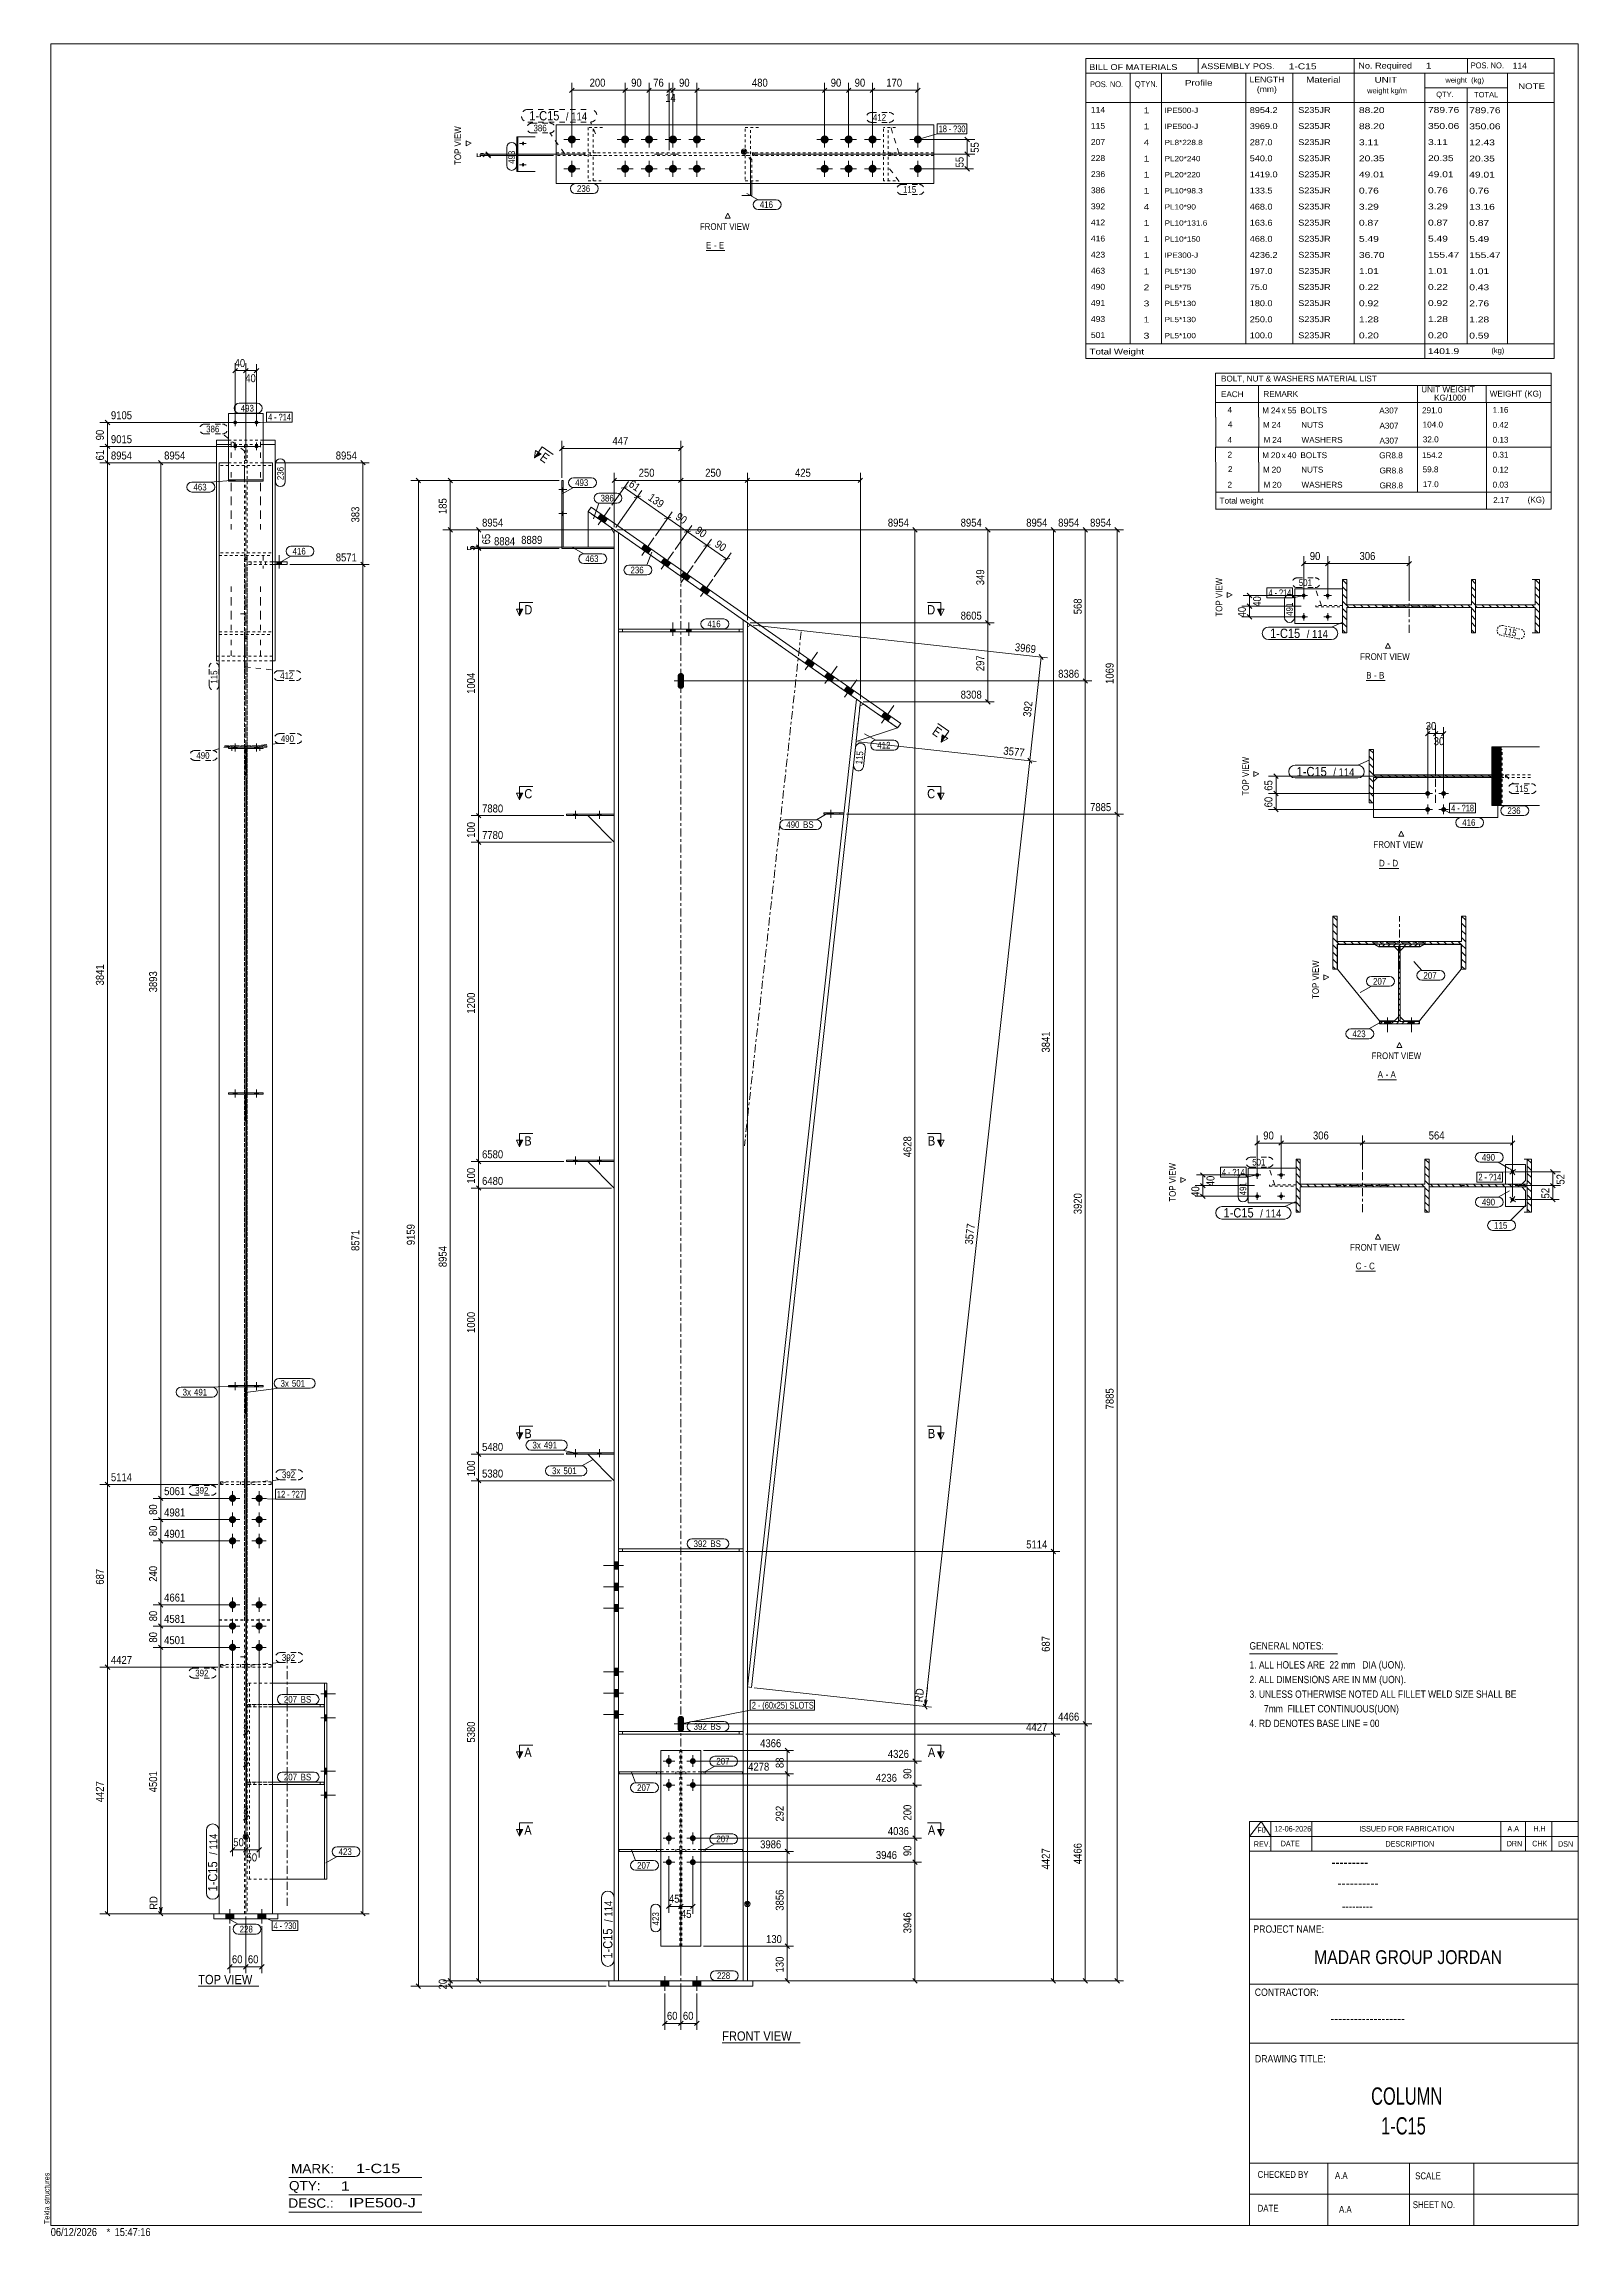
# Model space of a CAD drawing. Header units: millimetres. Extents: x 2 to 579, y 1 to 825.
import ezdxf

# ---------------------------------------------------------------- set-up
doc = ezdxf.new("R2010")
doc.units = ezdxf.units.MM
for name, pattern in [('XKITLINE00', [0]), ('XKITLINE01', [4, 1, -1, 1, -1]), ('XKITLINE02', [4, 2, -2]), ('XKITLINE03', [6, 3, -1, 1, -1]), ('XKITLINE04', [3, 0.5, -0.5, 0.5, -0.5, 0.5, -0.5])]:
    doc.linetypes.add(name, pattern=pattern)
for name, color, linetype, lineweight in [('Bolt', 3, 'Continuous', 0), ('BoltMark', 7, 'Continuous', 0), ('Dimensions', 7, 'Continuous', 0), ('DrawingSheet', 5, 'Continuous', 0), ('OtherObjectType', 7, 'Continuous', 0), ('Part', 2, 'Continuous', 0), ('PartMark', 7, 'Continuous', 0), ('Section', 6, 'Continuous', 0)]:
    doc.layers.add(name, color=color, linetype=linetype, lineweight=lineweight)
doc.styles.add('@ARIAL_UNICODE_MS_BOLD', font='ARIAL.TTF')
doc.styles.add('ARIAL', font='ARIAL.TTF')
doc.styles.add('ARIAL_NARROW', font='ARIALN.TTF')
doc.styles.add('COMIC_SANS_MS_BOLD', font='COMICBD.TTF')
doc.styles.add('SWIS721_EX_BT', font='ARIAL.TTF')
doc.styles.add('SWISSE', font='ARIAL.TTF')

# ---------------------------------------------------------------- blocks, each defined once
blk = doc.blocks.new('*A1')
at = {"layer": 'Part', "color": 7, "linetype": 'XKITLINE00', "lineweight": 0}
for p, q in [((492.08, 621.94), (490.48, 623.54)), ((492.08, 619.25), (490.48, 620.85)), ((492.08, 616.55), (490.48, 618.15)), ((540.48, 622.03), (538.88, 623.63)), ((540.48, 619.34), (538.88, 620.94)), ((540.48, 616.65), (538.88, 618.25)), ((492.8, 613.13), (490.48, 615.46)), ((492.08, 611.16), (490.48, 612.76)), ((492.08, 608.47), (490.48, 610.07)), ((495.49, 613.13), (494.49, 614.13)), ((498.19, 613.13), (497.19, 614.13)), ((500.88, 613.13), (499.88, 614.13)), ((503.58, 613.13), (502.58, 614.13)), ((506.27, 613.13), (505.27, 614.13)), ((508.96, 613.13), (507.96, 614.13)), ((511.66, 613.13), (510.66, 614.13)), ((514.35, 613.13), (513.35, 614.13)), ((517.05, 613.13), (516.05, 614.13)), ((519.74, 613.13), (518.74, 614.13)), ((522.44, 613.13), (521.44, 614.13)), ((525.13, 613.13), (524.13, 614.13)), ((527.82, 613.13), (526.82, 614.13)), ((530.52, 613.13), (529.52, 614.13)), ((533.21, 613.13), (532.21, 614.13)), ((535.91, 613.13), (534.91, 614.13)), ((538.6, 613.13), (537.6, 614.13)), ((540.48, 613.95), (538.88, 615.55)), ((540.48, 611.26), (538.88, 612.86)), ((540.48, 608.56), (538.88, 610.16)), ((492.08, 605.78), (490.48, 607.38)), ((491.52, 603.63), (490.48, 604.68)), ((540.48, 605.87), (538.88, 607.47)), ((540.02, 603.63), (538.88, 604.78))]:
    blk.add_line(p, q, dxfattribs=at)
blk = doc.blocks.new('*A2')
at = {"layer": 'Part', "color": 7, "linetype": 'XKITLINE00', "lineweight": 0}
for p, q in [((564.5, 622.02), (562.89, 623.63)), ((562.89, 623.63), (562.89, 623.63)), ((564.5, 619.33), (562.89, 620.94)), ((564.5, 616.64), (562.89, 618.25)), ((541.06, 613.13), (540.47, 613.72)), ((543.75, 613.13), (542.75, 614.13)), ((546.45, 613.13), (545.45, 614.13)), ((549.14, 613.13), (548.14, 614.13)), ((551.84, 613.13), (550.84, 614.13)), ((554.53, 613.13), (553.53, 614.13)), ((557.22, 613.13), (556.22, 614.13)), ((559.92, 613.13), (558.92, 614.13)), ((562.61, 613.13), (561.61, 614.13)), ((564.5, 613.94), (562.89, 615.55)), ((564.5, 611.25), (562.89, 612.86)), ((564.5, 608.55), (562.89, 610.16)), ((564.5, 605.86), (562.89, 607.47)), ((564.03, 603.63), (562.89, 604.78))]:
    blk.add_line(p, q, dxfattribs=at)
blk = doc.blocks.new('*A3')
at = {"layer": 'Part', "color": 7, "linetype": 'XKITLINE00', "lineweight": 0}
for p, q in [((474.58, 404.13), (472.98, 405.73)), ((522.98, 404.23), (521.38, 405.83)), ((474.58, 401.44), (472.98, 403.04)), ((474.58, 398.75), (472.98, 400.35)), ((475.31, 395.33), (472.98, 397.65)), ((478, 395.33), (477, 396.33)), ((480.69, 395.33), (479.69, 396.33)), ((483.39, 395.33), (482.39, 396.33)), ((486.08, 395.33), (485.08, 396.33)), ((488.78, 395.33), (487.78, 396.33)), ((491.47, 395.33), (490.47, 396.33)), ((494.16, 395.33), (493.16, 396.33)), ((496.86, 395.33), (495.86, 396.33)), ((499.55, 395.33), (498.55, 396.33)), ((502.25, 395.33), (501.25, 396.33)), ((504.94, 395.33), (503.94, 396.33)), ((507.64, 395.33), (506.64, 396.33)), ((510.33, 395.33), (509.33, 396.33)), ((513.02, 395.33), (512.02, 396.33)), ((515.72, 395.33), (514.72, 396.33)), ((518.41, 395.33), (517.41, 396.33)), ((521.11, 395.33), (520.11, 396.33)), ((522.98, 401.53), (521.38, 403.13)), ((522.98, 398.84), (521.38, 400.44)), ((522.98, 396.15), (521.38, 397.75)), ((474.58, 393.36), (472.98, 394.96)), ((474.58, 390.66), (472.98, 392.26)), ((474.58, 387.97), (472.98, 389.57)), ((522.98, 393.45), (521.38, 395.05)), ((522.98, 390.76), (521.38, 392.36)), ((522.98, 388.06), (521.38, 389.66)), ((474.03, 385.83), (472.98, 386.88)), ((522.52, 385.83), (521.38, 386.97))]:
    blk.add_line(p, q, dxfattribs=at)
blk = doc.blocks.new('*A4')
at = {"layer": 'Part', "color": 7, "linetype": 'XKITLINE00', "lineweight": 0}
for p, q in [((561.41, 404.22), (559.8, 405.83)), ((559.8, 405.83), (559.8, 405.83)), ((524.5, 395.33), (523.5, 396.33)), ((527.19, 395.33), (526.19, 396.33)), ((529.88, 395.33), (528.88, 396.33)), ((532.58, 395.33), (531.58, 396.33)), ((535.27, 395.33), (534.27, 396.33)), ((537.97, 395.33), (536.97, 396.33)), ((540.66, 395.33), (539.66, 396.33)), ((543.36, 395.33), (542.36, 396.33)), ((546.05, 395.33), (545.05, 396.33)), ((548.74, 395.33), (547.74, 396.33)), ((551.44, 395.33), (550.44, 396.33)), ((554.13, 395.33), (553.13, 396.33)), ((556.83, 395.33), (555.83, 396.33)), ((559.52, 395.33), (558.52, 396.33)), ((561.41, 401.52), (559.8, 403.13)), ((561.41, 398.83), (559.8, 400.44)), ((561.41, 396.14), (559.8, 397.75)), ((561.41, 393.44), (559.8, 395.05)), ((561.41, 390.75), (559.8, 392.36)), ((561.41, 388.05), (559.8, 389.66)), ((560.94, 385.83), (559.8, 386.97))]:
    blk.add_line(p, q, dxfattribs=at)
blk = doc.blocks.new('*A5')
at = {"layer": 'Part', "color": 7, "linetype": 'XKITLINE00', "lineweight": 0}
for p, q in [((546.56, 560.27), (546.8, 560.5)), ((546.8, 560.5), (547.03, 560.74)), ((547.03, 560.27), (547.51, 560.74)), ((547.27, 560.03), (547.98, 560.74)), ((547.51, 559.8), (548.45, 560.74)), ((547.74, 559.56), (548.92, 560.74)), ((547.98, 559.33), (549.39, 560.74)), ((548.21, 559.09), (549.86, 560.74)), ((548.45, 558.85), (550.06, 560.46)), ((546.56, 559.8), (547.03, 560.27)), ((546.56, 559.33), (547.27, 560.03)), ((546.56, 558.85), (547.51, 559.8)), ((546.56, 558.38), (547.74, 559.56)), ((546.56, 557.91), (547.98, 559.33)), ((546.56, 557.44), (548.21, 559.09)), ((546.56, 556.97), (548.45, 558.85)), ((546.56, 556.5), (548.68, 558.62)), ((546.56, 556.03), (548.92, 558.38)), ((546.56, 555.56), (549.15, 558.15)), ((546.56, 555.09), (549.39, 557.91)), ((546.56, 554.62), (549.62, 557.68)), ((546.56, 554.15), (549.86, 557.44)), ((546.56, 553.68), (550.06, 557.17)), ((546.56, 553.21), (550.06, 556.7)), ((546.56, 552.74), (550.06, 556.23)), ((546.56, 552.27), (550.06, 555.76)), ((546.56, 551.8), (550.06, 555.29)), ((546.56, 551.33), (550.06, 554.82)), ((546.56, 550.86), (550.06, 554.35)), ((546.56, 550.39), (550.06, 553.88)), ((546.56, 549.92), (550.06, 553.41)), ((546.56, 549.45), (550.06, 552.94)), ((546.56, 548.98), (550.06, 552.47)), ((548.68, 558.62), (550.06, 559.99)), ((548.92, 558.38), (550.06, 559.52)), ((549.15, 558.15), (550.06, 559.05)), ((549.39, 557.91), (550.06, 558.58)), ((549.62, 557.68), (550.06, 558.11)), ((549.86, 557.44), (550.06, 557.64)), ((546.56, 548.51), (550.06, 552)), ((546.56, 548.04), (550.06, 551.53)), ((546.56, 547.57), (550.06, 551.06)), ((546.56, 547.1), (550.06, 550.59)), ((546.56, 546.63), (550.06, 550.12)), ((546.56, 546.16), (550.06, 549.65)), ((546.56, 545.69), (550.06, 549.18)), ((546.56, 545.22), (550.06, 548.71)), ((546.56, 544.75), (550.06, 548.24)), ((546.56, 544.28), (550.06, 547.77)), ((546.56, 543.81), (550.06, 547.3)), ((546.56, 543.34), (550.06, 546.83)), ((546.56, 542.87), (550.06, 546.36)), ((546.56, 542.4), (550.06, 545.89)), ((546.56, 541.93), (550.06, 545.42)), ((546.56, 541.46), (550.06, 544.95)), ((546.56, 540.98), (550.06, 544.48)), ((546.56, 540.51), (550.06, 544.01)), ((546.56, 540.04), (550.06, 543.54)), ((546.56, 539.57), (550.06, 543.07)), ((546.56, 539.1), (550.06, 542.59)), ((546.67, 538.74), (550.06, 542.12)), ((547.14, 538.74), (550.06, 541.65)), ((547.61, 538.74), (550.06, 541.18)), ((548.08, 538.74), (550.06, 540.71)), ((548.55, 538.74), (550.06, 540.24)), ((549.02, 538.74), (550.06, 539.77)), ((549.49, 538.74), (550.06, 539.3)), ((549.96, 538.74), (550.05, 538.82))]:
    blk.add_line(p, q, dxfattribs=at)
blk = doc.blocks.new('*A6')
at = {"layer": 'Part', "color": 7, "linetype": 'XKITLINE00', "lineweight": 0}
for p, q in [((502.05, 555.62), (500.45, 557.22)), ((502.05, 552.93), (500.45, 554.53)), ((502.05, 558.32), (500.63, 559.74)), ((502.05, 550.24), (500.45, 551.84)), ((500.7, 548.89), (500.45, 549.14)), ((502.05, 544.85), (500.45, 546.45)), ((502.05, 547.54), (500.7, 548.89)), ((503.05, 549.24), (502.05, 550.24)), ((505.74, 549.24), (504.74, 550.24)), ((508.44, 549.24), (507.44, 550.24)), ((511.13, 549.24), (510.13, 550.24)), ((513.82, 549.24), (512.82, 550.24)), ((516.52, 549.24), (515.52, 550.24)), ((519.21, 549.24), (518.21, 550.24)), ((521.91, 549.24), (520.91, 550.24)), ((524.6, 549.24), (523.6, 550.24)), ((527.3, 549.24), (526.3, 550.24)), ((529.99, 549.24), (528.99, 550.24)), ((532.68, 549.24), (531.68, 550.24)), ((535.38, 549.24), (534.38, 550.24)), ((538.07, 549.24), (537.07, 550.24)), ((540.77, 549.24), (539.77, 550.24)), ((543.46, 549.24), (542.46, 550.24)), ((546.15, 549.24), (545.15, 550.24)), ((502.05, 542.15), (500.45, 543.75)), ((501.77, 539.74), (500.45, 541.06))]:
    blk.add_line(p, q, dxfattribs=at)
blk = doc.blocks.new('*A7')
at = {"layer": 'Part', "color": 7, "linetype": 'XKITLINE00', "lineweight": 0}
for p, q in [((488.42, 495.46), (486.82, 497.06)), ((536.82, 495.55), (535.22, 497.15)), ((536.82, 492.86), (535.22, 494.46)), ((488.42, 492.77), (486.82, 494.37)), ((488.42, 490.07), (486.82, 491.67)), ((489.14, 486.65), (486.82, 488.98)), ((488.42, 484.69), (486.82, 486.29)), ((491.83, 486.65), (490.83, 487.65)), ((494.53, 486.65), (493.53, 487.65)), ((497.22, 486.65), (496.22, 487.65)), ((499.92, 486.65), (498.92, 487.65)), ((502.61, 486.65), (501.61, 487.65)), ((505.3, 486.65), (504.3, 487.65)), ((508, 486.65), (507, 487.65)), ((510.69, 486.65), (509.69, 487.65)), ((513.39, 486.65), (512.39, 487.65)), ((516.08, 486.65), (515.08, 487.65)), ((518.77, 486.65), (517.77, 487.65)), ((521.47, 486.65), (520.47, 487.65)), ((524.16, 486.65), (523.16, 487.65)), ((526.86, 486.65), (525.86, 487.65)), ((529.55, 486.65), (528.55, 487.65)), ((532.24, 486.65), (531.24, 487.65)), ((534.94, 486.65), (533.94, 487.65)), ((536.82, 490.17), (535.22, 491.77)), ((536.82, 487.47), (535.22, 489.07)), ((536.82, 484.78), (535.22, 486.38)), ((488.42, 481.99), (486.82, 483.59)), ((488.42, 479.3), (486.82, 480.9)), ((487.86, 477.15), (486.82, 478.2)), ((536.82, 482.08), (535.22, 483.68)), ((536.82, 479.39), (535.22, 480.99)), ((536.36, 477.15), (535.22, 478.3))]:
    blk.add_line(p, q, dxfattribs=at)
blk = doc.blocks.new('*A8')
at = {"layer": 'Part', "color": 7, "linetype": 'XKITLINE00', "lineweight": 0}
for p, q in [((506.34, 486.65), (505.44, 485.75)), ((508.36, 486.65), (507.46, 485.75)), ((510.38, 486.65), (509.48, 485.75)), ((512.4, 486.65), (511.49, 485.75)), ((514.42, 486.65), (513.52, 485.75)), ((516.44, 486.65), (515.54, 485.75)), ((518.46, 486.65), (517.56, 485.75)), ((512.14, 484.38), (511.49, 483.73)), ((512.14, 482.36), (511.49, 481.71)), ((512.14, 480.34), (511.49, 479.69)), ((512.14, 478.32), (511.49, 477.67)), ((512.14, 476.29), (511.49, 475.64)), ((512.14, 474.27), (511.49, 473.62)), ((512.14, 472.25), (511.49, 471.6)), ((512.14, 470.23), (511.49, 469.58)), ((512.14, 468.21), (511.49, 467.56)), ((512.14, 466.19), (511.49, 465.54)), ((512.14, 464.17), (511.49, 463.52)), ((512.14, 462.15), (511.49, 461.5)), ((505.52, 457.55), (504.62, 456.65)), ((507.54, 457.55), (506.64, 456.65)), ((509.56, 457.55), (508.66, 456.65)), ((512.14, 458.11), (510.69, 456.65)), ((512.14, 460.13), (511.49, 459.48)), ((513.61, 457.55), (512.71, 456.65)), ((515.63, 457.55), (514.73, 456.65)), ((517.65, 457.55), (516.75, 456.65)), ((519.32, 457.2), (518.77, 456.65))]:
    blk.add_line(p, q, dxfattribs=at)
blk = doc.blocks.new('*A9')
at = {"layer": 'Bolt'}
for points in [[(214.18, 646.58), (213.04, 644.94), (210.58, 646.66), (211.73, 648.3)], [(214.18, 646.58), (213.04, 644.94), (210.58, 646.66), (211.73, 648.3)], [(230.58, 635.12), (229.43, 633.49), (226.97, 635.2), (228.12, 636.84)], [(230.58, 635.12), (229.43, 633.49), (226.97, 635.2), (228.12, 636.84)], [(237.95, 629.97), (236.81, 628.33), (234.35, 630.05), (235.5, 631.69)], [(237.95, 629.97), (236.81, 628.33), (234.35, 630.05), (235.5, 631.69)], [(245.33, 624.81), (244.19, 623.17), (241.73, 624.89), (242.87, 626.53)], [(245.33, 624.81), (244.19, 623.17), (241.73, 624.89), (242.87, 626.53)], [(252.71, 619.66), (251.56, 618.02), (249.1, 619.74), (250.25, 621.38)], [(252.71, 619.66), (251.56, 618.02), (249.1, 619.74), (250.25, 621.38)], [(292.05, 592.16), (290.9, 590.52), (288.45, 592.24), (289.59, 593.88)], [(292.05, 592.16), (290.9, 590.52), (288.45, 592.24), (289.59, 593.88)], [(299.43, 587), (298.28, 585.36), (295.82, 587.08), (296.97, 588.72)], [(299.43, 587), (298.28, 585.36), (295.82, 587.08), (296.97, 588.72)], [(306.8, 581.85), (305.66, 580.21), (303.2, 581.92), (304.34, 583.56)], [(306.8, 581.85), (305.66, 580.21), (303.2, 581.92), (304.34, 583.56)], [(320.74, 572.11), (319.59, 570.47), (317.13, 572.19), (318.28, 573.83)], [(320.74, 572.11), (319.59, 570.47), (317.13, 572.19), (318.28, 573.83)]]:
    blk.add_hatch(color=3, dxfattribs=at).paths.add_polyline_path(points, flags=17)
at = {"layer": 'Bolt', "color": 3, "linetype": 'XKITLINE00', "lineweight": 0}
for p, q in [((210.58, 646.66), (211.73, 648.3)), ((210.58, 646.66), (211.73, 648.3)), ((210.66, 644.16), (215.25, 650.72)), ((210.66, 644.16), (215.25, 650.72)), ((213.04, 644.94), (214.18, 646.58)), ((213.04, 644.94), (214.18, 646.58)), ((226.97, 635.2), (228.12, 636.84)), ((226.97, 635.2), (228.12, 636.84)), ((227.06, 632.71), (231.64, 639.26)), ((227.06, 632.71), (231.64, 639.26)), ((229.43, 633.49), (230.58, 635.12)), ((229.43, 633.49), (230.58, 635.12)), ((234.35, 630.05), (235.5, 631.69)), ((234.35, 630.05), (235.5, 631.69)), ((234.43, 627.55), (239.02, 634.11)), ((234.43, 627.55), (239.02, 634.11)), ((236.81, 628.33), (237.95, 629.97)), ((236.81, 628.33), (237.95, 629.97)), ((241.73, 624.89), (242.87, 626.53)), ((241.73, 624.89), (242.87, 626.53)), ((241.81, 622.39), (246.39, 628.95)), ((241.81, 622.39), (246.39, 628.95)), ((244.19, 623.17), (245.33, 624.81)), ((244.19, 623.17), (245.33, 624.81)), ((249.1, 619.74), (250.25, 621.38)), ((249.1, 619.74), (250.25, 621.38)), ((249.19, 617.24), (253.77, 623.79)), ((249.19, 617.24), (253.77, 623.79)), ((251.56, 618.02), (252.71, 619.66)), ((251.56, 618.02), (252.71, 619.66)), ((288.45, 592.24), (289.59, 593.88)), ((288.45, 592.24), (289.59, 593.88)), ((288.53, 589.74), (293.11, 596.3)), ((288.53, 589.74), (293.11, 596.3)), ((290.9, 590.52), (292.05, 592.16)), ((290.9, 590.52), (292.05, 592.16)), ((295.82, 587.08), (296.97, 588.72)), ((295.82, 587.08), (296.97, 588.72)), ((295.91, 584.58), (300.49, 591.14)), ((295.91, 584.58), (300.49, 591.14)), ((298.28, 585.36), (299.43, 587)), ((298.28, 585.36), (299.43, 587)), ((303.28, 579.43), (307.87, 585.98)), ((303.28, 579.43), (307.87, 585.98)), ((303.2, 581.92), (304.34, 583.56)), ((303.2, 581.92), (304.34, 583.56)), ((305.66, 580.21), (306.8, 581.85)), ((305.66, 580.21), (306.8, 581.85)), ((317.13, 572.19), (318.28, 573.83)), ((317.13, 572.19), (318.28, 573.83)), ((317.22, 569.69), (321.8, 576.24)), ((317.22, 569.69), (321.8, 576.24)), ((319.59, 570.47), (320.74, 572.11)), ((319.59, 570.47), (320.74, 572.11))]:
    blk.add_line(p, q, dxfattribs=at)
blk = doc.blocks.new('*A10')
at = {"layer": 'Bolt'}
for points in [[(218.38, 251.69), (216.78, 251.69), (216.78, 254.39), (218.38, 254.39)], [(218.38, 251.69), (216.78, 251.69), (216.78, 254.39), (218.38, 254.39)], [(218.38, 243.69), (216.78, 243.69), (216.78, 246.39), (218.38, 246.39)], [(218.38, 243.69), (216.78, 243.69), (216.78, 246.39), (218.38, 246.39)], [(218.38, 235.69), (216.78, 235.69), (216.78, 238.39), (218.38, 238.39)], [(218.38, 235.69), (216.78, 235.69), (216.78, 238.39), (218.38, 238.39)], [(218.38, 211.69), (216.78, 211.69), (216.78, 214.39), (218.38, 214.39)], [(218.38, 211.69), (216.78, 211.69), (216.78, 214.39), (218.38, 214.39)], [(218.38, 203.69), (216.78, 203.69), (216.78, 206.39), (218.38, 206.39)], [(218.38, 203.69), (216.78, 203.69), (216.78, 206.39), (218.38, 206.39)], [(218.38, 195.69), (216.78, 195.69), (216.78, 198.39), (218.38, 198.39)], [(218.38, 195.69), (216.78, 195.69), (216.78, 198.39), (218.38, 198.39)]]:
    blk.add_hatch(color=3, dxfattribs=at).paths.add_polyline_path(points, flags=17)
at = {"layer": 'Bolt', "color": 3, "linetype": 'XKITLINE00', "lineweight": 0}
for p, q in [((220.23, 253.04), (212.73, 253.04)), ((220.23, 253.04), (212.73, 253.04)), ((218.38, 254.39), (216.78, 254.39)), ((218.38, 254.39), (216.78, 254.39)), ((218.38, 251.69), (216.78, 251.69)), ((218.38, 251.69), (216.78, 251.69)), ((220.23, 245.04), (212.73, 245.04)), ((220.23, 245.04), (212.73, 245.04)), ((218.38, 246.39), (216.78, 246.39)), ((218.38, 246.39), (216.78, 246.39)), ((218.38, 243.69), (216.78, 243.69)), ((218.38, 243.69), (216.78, 243.69)), ((220.23, 237.04), (212.73, 237.04)), ((220.23, 237.04), (212.73, 237.04)), ((218.38, 238.39), (216.78, 238.39)), ((218.38, 238.39), (216.78, 238.39)), ((218.38, 235.69), (216.78, 235.69)), ((218.38, 235.69), (216.78, 235.69)), ((218.38, 214.39), (216.78, 214.39)), ((218.38, 214.39), (216.78, 214.39)), ((220.23, 213.04), (212.73, 213.04)), ((220.23, 213.04), (212.73, 213.04)), ((218.38, 211.69), (216.78, 211.69)), ((218.38, 211.69), (216.78, 211.69)), ((218.38, 206.39), (216.78, 206.39)), ((218.38, 206.39), (216.78, 206.39)), ((220.23, 205.04), (212.73, 205.04)), ((220.23, 205.04), (212.73, 205.04)), ((218.38, 203.69), (216.78, 203.69)), ((218.38, 203.69), (216.78, 203.69)), ((218.38, 198.39), (216.78, 198.39)), ((218.38, 198.39), (216.78, 198.39)), ((220.23, 197.04), (212.73, 197.04)), ((220.23, 197.04), (212.73, 197.04)), ((218.38, 195.69), (216.78, 195.69)), ((218.38, 195.69), (216.78, 195.69))]:
    blk.add_line(p, q, dxfattribs=at)
blk = doc.blocks.new('*A11')
at = {"layer": 'Bolt'}
for points in [[(242.26, 582.62), (241.78, 582.53), (241.3, 582.62), (240.9, 582.89), (240.63, 583.3), (240.53, 583.78), (240.53, 587.28), (240.63, 587.76), (240.9, 588.16), (241.3, 588.43), (241.78, 588.53), (242.26, 588.43), (242.66, 588.16), (242.94, 587.76), (243.03, 587.28), (243.03, 583.78), (242.94, 583.3), (242.66, 582.89)], [(242.26, 190.62), (241.78, 190.53), (241.3, 190.62), (240.9, 190.89), (240.63, 191.3), (240.53, 191.78), (240.53, 195.28), (240.63, 195.76), (240.9, 196.16), (241.3, 196.43), (241.78, 196.53), (242.26, 196.43), (242.66, 196.16), (242.94, 195.76), (243.03, 195.28), (243.03, 191.78), (242.94, 191.3), (242.66, 190.89)]]:
    blk.add_hatch(color=3, dxfattribs=at).paths.add_polyline_path(points, flags=17)
at = {"layer": 'Bolt', "color": 3, "linetype": 'XKITLINE00', "lineweight": 0}
for p, q in [((244.28, 585.53), (239.28, 585.53)), ((241.78, 588.03), (241.78, 583.03)), ((244.28, 193.53), (239.28, 193.53)), ((241.78, 196.03), (241.78, 191.03))]:
    blk.add_line(p, q, dxfattribs=at)
blk = doc.blocks.new('*A12')
at = {"layer": 'Bolt'}
for points in [[(201.48, 294.9), (201.48, 295.4), (202.88, 295.4), (202.88, 294.9)], [(201.48, 294.9), (201.48, 295.4), (202.88, 295.4), (202.88, 294.9)], [(210.48, 294.9), (210.48, 295.4), (211.88, 295.4), (211.88, 294.9)], [(210.48, 294.9), (210.48, 295.4), (211.88, 295.4), (211.88, 294.9)]]:
    blk.add_hatch(color=3, dxfattribs=at).paths.add_polyline_path(points, flags=17)
at = {"layer": 'Bolt', "color": 3, "linetype": 'XKITLINE00', "lineweight": 0}
for p, q in [((202.18, 293.74), (202.18, 296.74)), ((202.18, 293.74), (202.18, 296.74)), ((211.18, 293.74), (211.18, 296.74)), ((211.18, 293.74), (211.18, 296.74)), ((201.48, 294.9), (201.48, 295.4)), ((201.48, 294.9), (201.48, 295.4)), ((202.88, 294.9), (202.88, 295.4)), ((202.88, 294.9), (202.88, 295.4)), ((210.48, 294.9), (210.48, 295.4)), ((210.48, 294.9), (210.48, 295.4)), ((211.88, 294.9), (211.88, 295.4)), ((211.88, 294.9), (211.88, 295.4))]:
    blk.add_line(p, q, dxfattribs=at)
blk = doc.blocks.new('*A13')
at = {"layer": 'Bolt'}
for points in [[(201.48, 404.9), (201.48, 405.4), (202.88, 405.4), (202.88, 404.9)], [(201.48, 404.9), (201.48, 405.4), (202.88, 405.4), (202.88, 404.9)], [(210.48, 404.9), (210.48, 405.4), (211.88, 405.4), (211.88, 404.9)], [(210.48, 404.9), (210.48, 405.4), (211.88, 405.4), (211.88, 404.9)]]:
    blk.add_hatch(color=3, dxfattribs=at).paths.add_polyline_path(points, flags=17)
at = {"layer": 'Bolt', "color": 3, "linetype": 'XKITLINE00', "lineweight": 0}
for p, q in [((201.48, 404.9), (201.48, 405.4)), ((201.48, 404.9), (201.48, 405.4)), ((202.18, 403.74), (202.18, 406.74)), ((202.18, 403.74), (202.18, 406.74)), ((202.88, 404.9), (202.88, 405.4)), ((202.88, 404.9), (202.88, 405.4)), ((210.48, 404.9), (210.48, 405.4)), ((210.48, 404.9), (210.48, 405.4)), ((211.18, 403.74), (211.18, 406.74)), ((211.18, 403.74), (211.18, 406.74)), ((211.88, 404.9), (211.88, 405.4)), ((211.88, 404.9), (211.88, 405.4))]:
    blk.add_line(p, q, dxfattribs=at)
blk = doc.blocks.new('*A14')
at = {"layer": 'Bolt', "color": 3, "linetype": 'XKITLINE02', "lineweight": 0}
for p, q in [((297.2, 535.4), (297.2, 535.9)), ((298.18, 534.05), (298.18, 537.05)), ((299.16, 535.4), (299.16, 535.9))]:
    blk.add_line(p, q, dxfattribs=at)
blk = doc.blocks.new('*A15')
at = {"layer": 'Bolt'}
blk.add_hatch(color=3, dxfattribs=at).paths.add_polyline_path([(299.16, 535.9), (299.16, 535.4), (297.2, 535.4), (297.2, 535.9)], flags=17)
at = {"layer": 'Bolt', "color": 3, "linetype": 'XKITLINE00', "lineweight": 0}
for p, q in [((297.2, 535.4), (297.2, 535.9)), ((298.18, 534.05), (298.18, 537.05)), ((299.16, 535.4), (299.16, 535.9))]:
    blk.add_line(p, q, dxfattribs=at)
blk = doc.blocks.new('*A16')
at = {"layer": 'Bolt'}
for points in [[(197.08, 658.15), (197.58, 658.15), (197.58, 656.75), (197.08, 656.75)], [(197.08, 649.15), (197.58, 649.15), (197.58, 647.75), (197.08, 647.75)]]:
    blk.add_hatch(color=3, dxfattribs=at).paths.add_polyline_path(points, flags=17)
at = {"layer": 'Bolt', "color": 3, "linetype": 'XKITLINE00', "lineweight": 0}
for p, q in [((198.92, 657.45), (195.92, 657.45)), ((197.58, 658.15), (197.08, 658.15)), ((197.58, 656.75), (197.08, 656.75)), ((198.92, 648.45), (195.92, 648.45)), ((197.58, 649.15), (197.08, 649.15)), ((197.58, 647.75), (197.08, 647.75))]:
    blk.add_line(p, q, dxfattribs=at)
blk = doc.blocks.new('*A17')
at = {"layer": 'Bolt'}
for points in [[(197.08, 658.15), (197.58, 658.15), (197.58, 656.75), (197.08, 656.75)], [(197.08, 649.15), (197.58, 649.15), (197.58, 647.75), (197.08, 647.75)]]:
    blk.add_hatch(color=3, dxfattribs=at).paths.add_polyline_path(points, flags=17)
at = {"layer": 'Bolt', "color": 3, "linetype": 'XKITLINE00', "lineweight": 0}
for p, q in [((198.92, 657.45), (195.92, 657.45)), ((197.58, 658.15), (197.08, 658.15)), ((197.58, 656.75), (197.08, 656.75)), ((198.92, 648.45), (195.92, 648.45)), ((197.58, 649.15), (197.08, 649.15)), ((197.58, 647.75), (197.08, 647.75))]:
    blk.add_line(p, q, dxfattribs=at)
blk = doc.blocks.new('*A18')
at = {"layer": 'Bolt'}
for points in [[(201.48, 534.9), (201.48, 535.4), (202.88, 535.4), (202.88, 534.9)], [(201.48, 534.9), (201.48, 535.4), (202.88, 535.4), (202.88, 534.9)], [(210.48, 534.9), (210.48, 535.4), (211.88, 535.4), (211.88, 534.9)], [(210.48, 534.9), (210.48, 535.4), (211.88, 535.4), (211.88, 534.9)]]:
    blk.add_hatch(color=3, dxfattribs=at).paths.add_polyline_path(points, flags=17)
at = {"layer": 'Bolt', "color": 3, "linetype": 'XKITLINE00', "lineweight": 0}
for p, q in [((202.18, 533.74), (202.18, 536.74)), ((202.18, 533.74), (202.18, 536.74)), ((211.18, 533.74), (211.18, 536.74)), ((211.18, 533.74), (211.18, 536.74)), ((201.48, 534.9), (201.48, 535.4)), ((201.48, 534.9), (201.48, 535.4)), ((202.88, 534.9), (202.88, 535.4)), ((202.88, 534.9), (202.88, 535.4)), ((210.48, 534.9), (210.48, 535.4)), ((210.48, 534.9), (210.48, 535.4)), ((211.88, 534.9), (211.88, 535.4)), ((211.88, 534.9), (211.88, 535.4))]:
    blk.add_line(p, q, dxfattribs=at)
blk = doc.blocks.new('*A19')
at = {"layer": 'Bolt'}
for points in [[(237.28, 96.93), (237.28, 94.93), (234.28, 94.93), (234.28, 96.93)], [(237.28, 96.93), (237.28, 94.93), (234.28, 94.93), (234.28, 96.93)], [(249.28, 96.93), (249.28, 94.93), (246.28, 94.93), (246.28, 96.93)], [(249.28, 96.93), (249.28, 94.93), (246.28, 94.93), (246.28, 96.93)]]:
    blk.add_hatch(color=3, dxfattribs=at).paths.add_polyline_path(points, flags=17)
at = {"layer": 'Bolt', "color": 3, "linetype": 'XKITLINE00', "lineweight": 0}
for p, q in [((234.28, 96.93), (234.28, 94.93)), ((234.28, 96.93), (234.28, 94.93)), ((235.78, 98.68), (235.78, 93.18)), ((235.78, 98.68), (235.78, 93.18)), ((237.28, 96.93), (237.28, 94.93)), ((237.28, 96.93), (237.28, 94.93)), ((246.28, 96.93), (246.28, 94.93)), ((246.28, 96.93), (246.28, 94.93)), ((247.78, 98.68), (247.78, 93.18)), ((247.78, 98.68), (247.78, 93.18)), ((249.28, 96.93), (249.28, 94.93)), ((249.28, 96.93), (249.28, 94.93))]:
    blk.add_line(p, q, dxfattribs=at)
blk = doc.blocks.new('*A20')
at = {"layer": 'Bolt'}
for points in [[(237.88, 604.03), (237.88, 605.03), (239.68, 605.03), (239.68, 604.03)], [(237.88, 604.03), (237.88, 605.03), (239.68, 605.03), (239.68, 604.03)], [(243.88, 604.03), (243.88, 605.03), (245.68, 605.03), (245.68, 604.03)], [(243.88, 604.03), (243.88, 605.03), (245.68, 605.03), (245.68, 604.03)]]:
    blk.add_hatch(color=3, dxfattribs=at).paths.add_polyline_path(points, flags=17)
at = {"layer": 'Bolt', "color": 3, "linetype": 'XKITLINE00', "lineweight": 0}
for p, q in [((237.88, 605.03), (237.88, 604.03)), ((237.88, 605.03), (237.88, 604.03)), ((238.78, 607.53), (238.78, 602.53)), ((238.78, 607.53), (238.78, 602.53)), ((239.68, 605.03), (239.68, 604.03)), ((239.68, 605.03), (239.68, 604.03)), ((243.88, 605.03), (243.88, 604.03)), ((243.88, 605.03), (243.88, 604.03)), ((244.78, 607.53), (244.78, 602.53)), ((244.78, 607.53), (244.78, 602.53)), ((245.68, 605.03), (245.68, 604.03)), ((245.68, 605.03), (245.68, 604.03))]:
    blk.add_line(p, q, dxfattribs=at)
blk = doc.blocks.new('*A21')
at = {"layer": 'Bolt'}
for points in [[(236.18, 179.56), (236.18, 179.58), (236.18, 179.61), (236.19, 179.64), (236.19, 179.66), (236.19, 179.69), (236.2, 179.72), (236.2, 179.74), (236.21, 179.77), (236.21, 179.8), (236.22, 179.82), (236.23, 179.85), (236.24, 179.87), (236.24, 179.9), (236.25, 179.92), (236.26, 179.95), (236.27, 179.97), (236.29, 180), (236.3, 180.02), (236.31, 180.05), (236.32, 180.07), (236.34, 180.09), (236.35, 180.12), (236.37, 180.14), (236.38, 180.16), (236.4, 180.18), (236.41, 180.21), (236.43, 180.23), (236.45, 180.25), (236.47, 180.27), (236.48, 180.29), (236.5, 180.31), (236.52, 180.33), (236.54, 180.34), (236.56, 180.36), (236.58, 180.38), (236.6, 180.4), (236.63, 180.41), (236.65, 180.43), (236.67, 180.44), (236.69, 180.46), (236.72, 180.47), (236.74, 180.49), (236.76, 180.5), (236.79, 180.51), (236.81, 180.52), (236.83, 180.53), (236.86, 180.54), (236.88, 180.55), (236.91, 180.56), (236.94, 180.57), (236.96, 180.58), (236.99, 180.59), (237.01, 180.6), (237.04, 180.6), (237.07, 180.61), (237.09, 180.61), (237.12, 180.62), (237.15, 180.62), (237.17, 180.62), (237.2, 180.63), (237.23, 180.63), (237.25, 180.63), (237.28, 180.63), (237.31, 180.63), (237.33, 180.63), (237.36, 180.63), (237.39, 180.62), (237.42, 180.62), (237.44, 180.62), (237.47, 180.61), (237.5, 180.61), (237.52, 180.6), (237.55, 180.6), (237.57, 180.59), (237.6, 180.58), (237.63, 180.57), (237.65, 180.56), (237.68, 180.55), (237.7, 180.54), (237.73, 180.53), (237.75, 180.52), (237.78, 180.51), (237.8, 180.5), (237.82, 180.49), (237.85, 180.47), (237.87, 180.46), (237.89, 180.44), (237.91, 180.43), (237.94, 180.41), (237.96, 180.4), (237.98, 180.38), (238, 180.36), (238.02, 180.34), (238.04, 180.33), (238.06, 180.31), (238.08, 180.29), (238.1, 180.27), (238.11, 180.25), (238.13, 180.23), (238.15, 180.21), (238.16, 180.18), (238.18, 180.16), (238.2, 180.14), (238.21, 180.12), (238.22, 180.09), (238.24, 180.07), (238.25, 180.05), (238.26, 180.02), (238.27, 180), (238.29, 179.97), (238.3, 179.95), (238.31, 179.92), (238.32, 179.9), (238.33, 179.87), (238.33, 179.85), (238.34, 179.82), (238.35, 179.8), (238.35, 179.77), (238.36, 179.74), (238.36, 179.72), (238.37, 179.69), (238.37, 179.66), (238.38, 179.64), (238.38, 179.61), (238.38, 179.58), (238.38, 179.56), (238.38, 179.53), (238.38, 179.5), (238.38, 179.47), (238.38, 179.45), (238.38, 179.42), (238.37, 179.39), (238.37, 179.37), (238.36, 179.34), (238.36, 179.31), (238.35, 179.29), (238.35, 179.26), (238.34, 179.24), (238.33, 179.21), (238.33, 179.18), (238.32, 179.16), (238.31, 179.13), (238.3, 179.11), (238.29, 179.08), (238.27, 179.06), (238.26, 179.03), (238.25, 179.01), (238.24, 178.99), (238.22, 178.96), (238.21, 178.94), (238.2, 178.92), (238.18, 178.9), (238.16, 178.87), (238.15, 178.85), (238.13, 178.83), (238.11, 178.81), (238.1, 178.79), (238.08, 178.77), (238.06, 178.75), (238.04, 178.73), (238.02, 178.71), (238, 178.7), (237.98, 178.68), (237.96, 178.66), (237.94, 178.65), (237.91, 178.63), (237.89, 178.61), (237.87, 178.6), (237.85, 178.59), (237.82, 178.57), (237.8, 178.56), (237.78, 178.55), (237.75, 178.53), (237.73, 178.52), (237.7, 178.51), (237.68, 178.5), (237.65, 178.49), (237.63, 178.48), (237.6, 178.48), (237.57, 178.47), (237.55, 178.46), (237.52, 178.46), (237.5, 178.45), (237.47, 178.44), (237.44, 178.44), (237.42, 178.44), (237.39, 178.43), (237.36, 178.43), (237.33, 178.43), (237.31, 178.43), (237.28, 178.43), (237.25, 178.43), (237.23, 178.43), (237.2, 178.43), (237.17, 178.43), (237.15, 178.44), (237.12, 178.44), (237.09, 178.44), (237.07, 178.45), (237.04, 178.46), (237.01, 178.46), (236.99, 178.47), (236.96, 178.48), (236.94, 178.48), (236.91, 178.49), (236.88, 178.5), (236.86, 178.51), (236.83, 178.52), (236.81, 178.53), (236.79, 178.55), (236.76, 178.56), (236.74, 178.57), (236.72, 178.59), (236.69, 178.6), (236.67, 178.61), (236.65, 178.63), (236.63, 178.65), (236.6, 178.66), (236.58, 178.68), (236.56, 178.7), (236.54, 178.71), (236.52, 178.73), (236.5, 178.75), (236.48, 178.77), (236.47, 178.79), (236.45, 178.81), (236.43, 178.83), (236.41, 178.85), (236.4, 178.87), (236.38, 178.9), (236.37, 178.92), (236.35, 178.94), (236.34, 178.96), (236.32, 178.99), (236.31, 179.01), (236.3, 179.03), (236.29, 179.06), (236.27, 179.08), (236.26, 179.11), (236.25, 179.13), (236.24, 179.16), (236.24, 179.18), (236.23, 179.21), (236.22, 179.24), (236.21, 179.26), (236.21, 179.29), (236.2, 179.31), (236.2, 179.34), (236.19, 179.37), (236.19, 179.39), (236.19, 179.42), (236.18, 179.45), (236.18, 179.47), (236.18, 179.5), (236.18, 179.53)], [(245.18, 179.56), (245.18, 179.58), (245.18, 179.61), (245.19, 179.64), (245.19, 179.66), (245.19, 179.69), (245.2, 179.72), (245.2, 179.74), (245.21, 179.77), (245.21, 179.8), (245.22, 179.82), (245.23, 179.85), (245.24, 179.87), (245.24, 179.9), (245.25, 179.92), (245.26, 179.95), (245.27, 179.97), (245.29, 180), (245.3, 180.02), (245.31, 180.05), (245.32, 180.07), (245.34, 180.09), (245.35, 180.12), (245.37, 180.14), (245.38, 180.16), (245.4, 180.18), (245.41, 180.21), (245.43, 180.23), (245.45, 180.25), (245.47, 180.27), (245.48, 180.29), (245.5, 180.31), (245.52, 180.33), (245.54, 180.34), (245.56, 180.36), (245.58, 180.38), (245.6, 180.4), (245.63, 180.41), (245.65, 180.43), (245.67, 180.44), (245.69, 180.46), (245.72, 180.47), (245.74, 180.49), (245.76, 180.5), (245.79, 180.51), (245.81, 180.52), (245.83, 180.53), (245.86, 180.54), (245.88, 180.55), (245.91, 180.56), (245.94, 180.57), (245.96, 180.58), (245.99, 180.59), (246.01, 180.6), (246.04, 180.6), (246.07, 180.61), (246.09, 180.61), (246.12, 180.62), (246.15, 180.62), (246.17, 180.62), (246.2, 180.63), (246.23, 180.63), (246.25, 180.63), (246.28, 180.63), (246.31, 180.63), (246.33, 180.63), (246.36, 180.63), (246.39, 180.62), (246.42, 180.62), (246.44, 180.62), (246.47, 180.61), (246.5, 180.61), (246.52, 180.6), (246.55, 180.6), (246.57, 180.59), (246.6, 180.58), (246.63, 180.57), (246.65, 180.56), (246.68, 180.55), (246.7, 180.54), (246.73, 180.53), (246.75, 180.52), (246.78, 180.51), (246.8, 180.5), (246.82, 180.49), (246.85, 180.47), (246.87, 180.46), (246.89, 180.44), (246.91, 180.43), (246.94, 180.41), (246.96, 180.4), (246.98, 180.38), (247, 180.36), (247.02, 180.34), (247.04, 180.33), (247.06, 180.31), (247.08, 180.29), (247.1, 180.27), (247.11, 180.25), (247.13, 180.23), (247.15, 180.21), (247.16, 180.18), (247.18, 180.16), (247.2, 180.14), (247.21, 180.12), (247.22, 180.09), (247.24, 180.07), (247.25, 180.05), (247.26, 180.02), (247.27, 180), (247.29, 179.97), (247.3, 179.95), (247.31, 179.92), (247.32, 179.9), (247.33, 179.87), (247.33, 179.85), (247.34, 179.82), (247.35, 179.8), (247.35, 179.77), (247.36, 179.74), (247.36, 179.72), (247.37, 179.69), (247.37, 179.66), (247.38, 179.64), (247.38, 179.61), (247.38, 179.58), (247.38, 179.56), (247.38, 179.53), (247.38, 179.5), (247.38, 179.47), (247.38, 179.45), (247.38, 179.42), (247.37, 179.39), (247.37, 179.37), (247.36, 179.34), (247.36, 179.31), (247.35, 179.29), (247.35, 179.26), (247.34, 179.24), (247.33, 179.21), (247.33, 179.18), (247.32, 179.16), (247.31, 179.13), (247.3, 179.11), (247.29, 179.08), (247.27, 179.06), (247.26, 179.03), (247.25, 179.01), (247.24, 178.99), (247.22, 178.96), (247.21, 178.94), (247.2, 178.92), (247.18, 178.9), (247.16, 178.87), (247.15, 178.85), (247.13, 178.83), (247.11, 178.81), (247.1, 178.79), (247.08, 178.77), (247.06, 178.75), (247.04, 178.73), (247.02, 178.71), (247, 178.7), (246.98, 178.68), (246.96, 178.66), (246.94, 178.65), (246.91, 178.63), (246.89, 178.61), (246.87, 178.6), (246.85, 178.59), (246.82, 178.57), (246.8, 178.56), (246.78, 178.55), (246.75, 178.53), (246.73, 178.52), (246.7, 178.51), (246.68, 178.5), (246.65, 178.49), (246.63, 178.48), (246.6, 178.48), (246.57, 178.47), (246.55, 178.46), (246.52, 178.46), (246.5, 178.45), (246.47, 178.44), (246.44, 178.44), (246.42, 178.44), (246.39, 178.43), (246.36, 178.43), (246.33, 178.43), (246.31, 178.43), (246.28, 178.43), (246.25, 178.43), (246.23, 178.43), (246.2, 178.43), (246.17, 178.43), (246.15, 178.44), (246.12, 178.44), (246.09, 178.44), (246.07, 178.45), (246.04, 178.46), (246.01, 178.46), (245.99, 178.47), (245.96, 178.48), (245.94, 178.48), (245.91, 178.49), (245.88, 178.5), (245.86, 178.51), (245.83, 178.52), (245.81, 178.53), (245.79, 178.55), (245.76, 178.56), (245.74, 178.57), (245.72, 178.59), (245.69, 178.6), (245.67, 178.61), (245.65, 178.63), (245.63, 178.65), (245.6, 178.66), (245.58, 178.68), (245.56, 178.7), (245.54, 178.71), (245.52, 178.73), (245.5, 178.75), (245.48, 178.77), (245.47, 178.79), (245.45, 178.81), (245.43, 178.83), (245.41, 178.85), (245.4, 178.87), (245.38, 178.9), (245.37, 178.92), (245.35, 178.94), (245.34, 178.96), (245.32, 178.99), (245.31, 179.01), (245.3, 179.03), (245.29, 179.06), (245.27, 179.08), (245.26, 179.11), (245.25, 179.13), (245.24, 179.16), (245.24, 179.18), (245.23, 179.21), (245.22, 179.24), (245.21, 179.26), (245.21, 179.29), (245.2, 179.31), (245.2, 179.34), (245.19, 179.37), (245.19, 179.39), (245.19, 179.42), (245.18, 179.45), (245.18, 179.47), (245.18, 179.5), (245.18, 179.53)], [(236.18, 170.56), (236.18, 170.58), (236.18, 170.61), (236.19, 170.64), (236.19, 170.66), (236.19, 170.69), (236.2, 170.72), (236.2, 170.74), (236.21, 170.77), (236.21, 170.8), (236.22, 170.82), (236.23, 170.85), (236.24, 170.87), (236.24, 170.9), (236.25, 170.92), (236.26, 170.95), (236.27, 170.97), (236.29, 171), (236.3, 171.02), (236.31, 171.05), (236.32, 171.07), (236.34, 171.09), (236.35, 171.12), (236.37, 171.14), (236.38, 171.16), (236.4, 171.18), (236.41, 171.21), (236.43, 171.23), (236.45, 171.25), (236.47, 171.27), (236.48, 171.29), (236.5, 171.31), (236.52, 171.33), (236.54, 171.34), (236.56, 171.36), (236.58, 171.38), (236.6, 171.4), (236.63, 171.41), (236.65, 171.43), (236.67, 171.44), (236.69, 171.46), (236.72, 171.47), (236.74, 171.49), (236.76, 171.5), (236.79, 171.51), (236.81, 171.52), (236.83, 171.53), (236.86, 171.54), (236.88, 171.55), (236.91, 171.56), (236.94, 171.57), (236.96, 171.58), (236.99, 171.59), (237.01, 171.6), (237.04, 171.6), (237.07, 171.61), (237.09, 171.61), (237.12, 171.62), (237.15, 171.62), (237.17, 171.62), (237.2, 171.63), (237.23, 171.63), (237.25, 171.63), (237.28, 171.63), (237.31, 171.63), (237.33, 171.63), (237.36, 171.63), (237.39, 171.62), (237.42, 171.62), (237.44, 171.62), (237.47, 171.61), (237.5, 171.61), (237.52, 171.6), (237.55, 171.6), (237.57, 171.59), (237.6, 171.58), (237.63, 171.57), (237.65, 171.56), (237.68, 171.55), (237.7, 171.54), (237.73, 171.53), (237.75, 171.52), (237.78, 171.51), (237.8, 171.5), (237.82, 171.49), (237.85, 171.47), (237.87, 171.46), (237.89, 171.44), (237.91, 171.43), (237.94, 171.41), (237.96, 171.4), (237.98, 171.38), (238, 171.36), (238.02, 171.34), (238.04, 171.33), (238.06, 171.31), (238.08, 171.29), (238.1, 171.27), (238.11, 171.25), (238.13, 171.23), (238.15, 171.21), (238.16, 171.18), (238.18, 171.16), (238.2, 171.14), (238.21, 171.12), (238.22, 171.09), (238.24, 171.07), (238.25, 171.05), (238.26, 171.02), (238.27, 171), (238.29, 170.97), (238.3, 170.95), (238.31, 170.92), (238.32, 170.9), (238.33, 170.87), (238.33, 170.85), (238.34, 170.82), (238.35, 170.8), (238.35, 170.77), (238.36, 170.74), (238.36, 170.72), (238.37, 170.69), (238.37, 170.66), (238.38, 170.64), (238.38, 170.61), (238.38, 170.58), (238.38, 170.56), (238.38, 170.53), (238.38, 170.5), (238.38, 170.47), (238.38, 170.45), (238.38, 170.42), (238.37, 170.39), (238.37, 170.37), (238.36, 170.34), (238.36, 170.31), (238.35, 170.29), (238.35, 170.26), (238.34, 170.24), (238.33, 170.21), (238.33, 170.18), (238.32, 170.16), (238.31, 170.13), (238.3, 170.11), (238.29, 170.08), (238.27, 170.06), (238.26, 170.03), (238.25, 170.01), (238.24, 169.99), (238.22, 169.96), (238.21, 169.94), (238.2, 169.92), (238.18, 169.9), (238.16, 169.87), (238.15, 169.85), (238.13, 169.83), (238.11, 169.81), (238.1, 169.79), (238.08, 169.77), (238.06, 169.75), (238.04, 169.73), (238.02, 169.71), (238, 169.7), (237.98, 169.68), (237.96, 169.66), (237.94, 169.65), (237.91, 169.63), (237.89, 169.61), (237.87, 169.6), (237.85, 169.59), (237.82, 169.57), (237.8, 169.56), (237.78, 169.55), (237.75, 169.53), (237.73, 169.52), (237.7, 169.51), (237.68, 169.5), (237.65, 169.49), (237.63, 169.48), (237.6, 169.48), (237.57, 169.47), (237.55, 169.46), (237.52, 169.46), (237.5, 169.45), (237.47, 169.44), (237.44, 169.44), (237.42, 169.44), (237.39, 169.43), (237.36, 169.43), (237.33, 169.43), (237.31, 169.43), (237.28, 169.43), (237.25, 169.43), (237.23, 169.43), (237.2, 169.43), (237.17, 169.43), (237.15, 169.44), (237.12, 169.44), (237.09, 169.44), (237.07, 169.45), (237.04, 169.46), (237.01, 169.46), (236.99, 169.47), (236.96, 169.48), (236.94, 169.48), (236.91, 169.49), (236.88, 169.5), (236.86, 169.51), (236.83, 169.52), (236.81, 169.53), (236.79, 169.55), (236.76, 169.56), (236.74, 169.57), (236.72, 169.59), (236.69, 169.6), (236.67, 169.61), (236.65, 169.63), (236.63, 169.65), (236.6, 169.66), (236.58, 169.68), (236.56, 169.7), (236.54, 169.71), (236.52, 169.73), (236.5, 169.75), (236.48, 169.77), (236.47, 169.79), (236.45, 169.81), (236.43, 169.83), (236.41, 169.85), (236.4, 169.87), (236.38, 169.9), (236.37, 169.92), (236.35, 169.94), (236.34, 169.96), (236.32, 169.99), (236.31, 170.01), (236.3, 170.03), (236.29, 170.06), (236.27, 170.08), (236.26, 170.11), (236.25, 170.13), (236.24, 170.16), (236.24, 170.18), (236.23, 170.21), (236.22, 170.24), (236.21, 170.26), (236.21, 170.29), (236.2, 170.31), (236.2, 170.34), (236.19, 170.37), (236.19, 170.39), (236.19, 170.42), (236.18, 170.45), (236.18, 170.47), (236.18, 170.5), (236.18, 170.53)], [(245.18, 170.56), (245.18, 170.58), (245.18, 170.61), (245.19, 170.64), (245.19, 170.66), (245.19, 170.69), (245.2, 170.72), (245.2, 170.74), (245.21, 170.77), (245.21, 170.8), (245.22, 170.82), (245.23, 170.85), (245.24, 170.87), (245.24, 170.9), (245.25, 170.92), (245.26, 170.95), (245.27, 170.97), (245.29, 171), (245.3, 171.02), (245.31, 171.05), (245.32, 171.07), (245.34, 171.09), (245.35, 171.12), (245.37, 171.14), (245.38, 171.16), (245.4, 171.18), (245.41, 171.21), (245.43, 171.23), (245.45, 171.25), (245.47, 171.27), (245.48, 171.29), (245.5, 171.31), (245.52, 171.33), (245.54, 171.34), (245.56, 171.36), (245.58, 171.38), (245.6, 171.4), (245.63, 171.41), (245.65, 171.43), (245.67, 171.44), (245.69, 171.46), (245.72, 171.47), (245.74, 171.49), (245.76, 171.5), (245.79, 171.51), (245.81, 171.52), (245.83, 171.53), (245.86, 171.54), (245.88, 171.55), (245.91, 171.56), (245.94, 171.57), (245.96, 171.58), (245.99, 171.59), (246.01, 171.6), (246.04, 171.6), (246.07, 171.61), (246.09, 171.61), (246.12, 171.62), (246.15, 171.62), (246.17, 171.62), (246.2, 171.63), (246.23, 171.63), (246.25, 171.63), (246.28, 171.63), (246.31, 171.63), (246.33, 171.63), (246.36, 171.63), (246.39, 171.62), (246.42, 171.62), (246.44, 171.62), (246.47, 171.61), (246.5, 171.61), (246.52, 171.6), (246.55, 171.6), (246.57, 171.59), (246.6, 171.58), (246.63, 171.57), (246.65, 171.56), (246.68, 171.55), (246.7, 171.54), (246.73, 171.53), (246.75, 171.52), (246.78, 171.51), (246.8, 171.5), (246.82, 171.49), (246.85, 171.47), (246.87, 171.46), (246.89, 171.44), (246.91, 171.43), (246.94, 171.41), (246.96, 171.4), (246.98, 171.38), (247, 171.36), (247.02, 171.34), (247.04, 171.33), (247.06, 171.31), (247.08, 171.29), (247.1, 171.27), (247.11, 171.25), (247.13, 171.23), (247.15, 171.21), (247.16, 171.18), (247.18, 171.16), (247.2, 171.14), (247.21, 171.12), (247.22, 171.09), (247.24, 171.07), (247.25, 171.05), (247.26, 171.02), (247.27, 171), (247.29, 170.97), (247.3, 170.95), (247.31, 170.92), (247.32, 170.9), (247.33, 170.87), (247.33, 170.85), (247.34, 170.82), (247.35, 170.8), (247.35, 170.77), (247.36, 170.74), (247.36, 170.72), (247.37, 170.69), (247.37, 170.66), (247.38, 170.64), (247.38, 170.61), (247.38, 170.58), (247.38, 170.56), (247.38, 170.53), (247.38, 170.5), (247.38, 170.47), (247.38, 170.45), (247.38, 170.42), (247.37, 170.39), (247.37, 170.37), (247.36, 170.34), (247.36, 170.31), (247.35, 170.29), (247.35, 170.26), (247.34, 170.24), (247.33, 170.21), (247.33, 170.18), (247.32, 170.16), (247.31, 170.13), (247.3, 170.11), (247.29, 170.08), (247.27, 170.06), (247.26, 170.03), (247.25, 170.01), (247.24, 169.99), (247.22, 169.96), (247.21, 169.94), (247.2, 169.92), (247.18, 169.9), (247.16, 169.87), (247.15, 169.85), (247.13, 169.83), (247.11, 169.81), (247.1, 169.79), (247.08, 169.77), (247.06, 169.75), (247.04, 169.73), (247.02, 169.71), (247, 169.7), (246.98, 169.68), (246.96, 169.66), (246.94, 169.65), (246.91, 169.63), (246.89, 169.61), (246.87, 169.6), (246.85, 169.59), (246.82, 169.57), (246.8, 169.56), (246.78, 169.55), (246.75, 169.53), (246.73, 169.52), (246.7, 169.51), (246.68, 169.5), (246.65, 169.49), (246.63, 169.48), (246.6, 169.48), (246.57, 169.47), (246.55, 169.46), (246.52, 169.46), (246.5, 169.45), (246.47, 169.44), (246.44, 169.44), (246.42, 169.44), (246.39, 169.43), (246.36, 169.43), (246.33, 169.43), (246.31, 169.43), (246.28, 169.43), (246.25, 169.43), (246.23, 169.43), (246.2, 169.43), (246.17, 169.43), (246.15, 169.44), (246.12, 169.44), (246.09, 169.44), (246.07, 169.45), (246.04, 169.46), (246.01, 169.46), (245.99, 169.47), (245.96, 169.48), (245.94, 169.48), (245.91, 169.49), (245.88, 169.5), (245.86, 169.51), (245.83, 169.52), (245.81, 169.53), (245.79, 169.55), (245.76, 169.56), (245.74, 169.57), (245.72, 169.59), (245.69, 169.6), (245.67, 169.61), (245.65, 169.63), (245.63, 169.65), (245.6, 169.66), (245.58, 169.68), (245.56, 169.7), (245.54, 169.71), (245.52, 169.73), (245.5, 169.75), (245.48, 169.77), (245.47, 169.79), (245.45, 169.81), (245.43, 169.83), (245.41, 169.85), (245.4, 169.87), (245.38, 169.9), (245.37, 169.92), (245.35, 169.94), (245.34, 169.96), (245.32, 169.99), (245.31, 170.01), (245.3, 170.03), (245.29, 170.06), (245.27, 170.08), (245.26, 170.11), (245.25, 170.13), (245.24, 170.16), (245.24, 170.18), (245.23, 170.21), (245.22, 170.24), (245.21, 170.26), (245.21, 170.29), (245.2, 170.31), (245.2, 170.34), (245.19, 170.37), (245.19, 170.39), (245.19, 170.42), (245.18, 170.45), (245.18, 170.47), (245.18, 170.5), (245.18, 170.53)], [(236.18, 150.56), (236.18, 150.58), (236.18, 150.61), (236.19, 150.64), (236.19, 150.66), (236.19, 150.69), (236.2, 150.72), (236.2, 150.74), (236.21, 150.77), (236.21, 150.8), (236.22, 150.82), (236.23, 150.85), (236.24, 150.87), (236.24, 150.9), (236.25, 150.92), (236.26, 150.95), (236.27, 150.97), (236.29, 151), (236.3, 151.02), (236.31, 151.05), (236.32, 151.07), (236.34, 151.09), (236.35, 151.12), (236.37, 151.14), (236.38, 151.16), (236.4, 151.18), (236.41, 151.21), (236.43, 151.23), (236.45, 151.25), (236.47, 151.27), (236.48, 151.29), (236.5, 151.31), (236.52, 151.33), (236.54, 151.34), (236.56, 151.36), (236.58, 151.38), (236.6, 151.4), (236.63, 151.41), (236.65, 151.43), (236.67, 151.44), (236.69, 151.46), (236.72, 151.47), (236.74, 151.49), (236.76, 151.5), (236.79, 151.51), (236.81, 151.52), (236.83, 151.53), (236.86, 151.54), (236.88, 151.55), (236.91, 151.56), (236.94, 151.57), (236.96, 151.58), (236.99, 151.59), (237.01, 151.6), (237.04, 151.6), (237.07, 151.61), (237.09, 151.61), (237.12, 151.62), (237.15, 151.62), (237.17, 151.62), (237.2, 151.63), (237.23, 151.63), (237.25, 151.63), (237.28, 151.63), (237.31, 151.63), (237.33, 151.63), (237.36, 151.63), (237.39, 151.62), (237.42, 151.62), (237.44, 151.62), (237.47, 151.61), (237.5, 151.61), (237.52, 151.6), (237.55, 151.6), (237.57, 151.59), (237.6, 151.58), (237.63, 151.57), (237.65, 151.56), (237.68, 151.55), (237.7, 151.54), (237.73, 151.53), (237.75, 151.52), (237.78, 151.51), (237.8, 151.5), (237.82, 151.49), (237.85, 151.47), (237.87, 151.46), (237.89, 151.44), (237.91, 151.43), (237.94, 151.41), (237.96, 151.4), (237.98, 151.38), (238, 151.36), (238.02, 151.34), (238.04, 151.33), (238.06, 151.31), (238.08, 151.29), (238.1, 151.27), (238.11, 151.25), (238.13, 151.23), (238.15, 151.21), (238.16, 151.18), (238.18, 151.16), (238.2, 151.14), (238.21, 151.12), (238.22, 151.09), (238.24, 151.07), (238.25, 151.05), (238.26, 151.02), (238.27, 151), (238.29, 150.97), (238.3, 150.95), (238.31, 150.92), (238.32, 150.9), (238.33, 150.87), (238.33, 150.85), (238.34, 150.82), (238.35, 150.8), (238.35, 150.77), (238.36, 150.74), (238.36, 150.72), (238.37, 150.69), (238.37, 150.66), (238.38, 150.64), (238.38, 150.61), (238.38, 150.58), (238.38, 150.56), (238.38, 150.53), (238.38, 150.5), (238.38, 150.47), (238.38, 150.45), (238.38, 150.42), (238.37, 150.39), (238.37, 150.37), (238.36, 150.34), (238.36, 150.31), (238.35, 150.29), (238.35, 150.26), (238.34, 150.24), (238.33, 150.21), (238.33, 150.18), (238.32, 150.16), (238.31, 150.13), (238.3, 150.11), (238.29, 150.08), (238.27, 150.06), (238.26, 150.03), (238.25, 150.01), (238.24, 149.99), (238.22, 149.96), (238.21, 149.94), (238.2, 149.92), (238.18, 149.9), (238.16, 149.87), (238.15, 149.85), (238.13, 149.83), (238.11, 149.81), (238.1, 149.79), (238.08, 149.77), (238.06, 149.75), (238.04, 149.73), (238.02, 149.71), (238, 149.7), (237.98, 149.68), (237.96, 149.66), (237.94, 149.65), (237.91, 149.63), (237.89, 149.61), (237.87, 149.6), (237.85, 149.59), (237.82, 149.57), (237.8, 149.56), (237.78, 149.55), (237.75, 149.53), (237.73, 149.52), (237.7, 149.51), (237.68, 149.5), (237.65, 149.49), (237.63, 149.48), (237.6, 149.48), (237.57, 149.47), (237.55, 149.46), (237.52, 149.46), (237.5, 149.45), (237.47, 149.44), (237.44, 149.44), (237.42, 149.44), (237.39, 149.43), (237.36, 149.43), (237.33, 149.43), (237.31, 149.43), (237.28, 149.43), (237.25, 149.43), (237.23, 149.43), (237.2, 149.43), (237.17, 149.43), (237.15, 149.44), (237.12, 149.44), (237.09, 149.44), (237.07, 149.45), (237.04, 149.46), (237.01, 149.46), (236.99, 149.47), (236.96, 149.48), (236.94, 149.48), (236.91, 149.49), (236.88, 149.5), (236.86, 149.51), (236.83, 149.52), (236.81, 149.53), (236.79, 149.55), (236.76, 149.56), (236.74, 149.57), (236.72, 149.59), (236.69, 149.6), (236.67, 149.61), (236.65, 149.63), (236.63, 149.65), (236.6, 149.66), (236.58, 149.68), (236.56, 149.7), (236.54, 149.71), (236.52, 149.73), (236.5, 149.75), (236.48, 149.77), (236.47, 149.79), (236.45, 149.81), (236.43, 149.83), (236.41, 149.85), (236.4, 149.87), (236.38, 149.9), (236.37, 149.92), (236.35, 149.94), (236.34, 149.96), (236.32, 149.99), (236.31, 150.01), (236.3, 150.03), (236.29, 150.06), (236.27, 150.08), (236.26, 150.11), (236.25, 150.13), (236.24, 150.16), (236.24, 150.18), (236.23, 150.21), (236.22, 150.24), (236.21, 150.26), (236.21, 150.29), (236.2, 150.31), (236.2, 150.34), (236.19, 150.37), (236.19, 150.39), (236.19, 150.42), (236.18, 150.45), (236.18, 150.47), (236.18, 150.5), (236.18, 150.53)], [(245.18, 150.56), (245.18, 150.58), (245.18, 150.61), (245.19, 150.64), (245.19, 150.66), (245.19, 150.69), (245.2, 150.72), (245.2, 150.74), (245.21, 150.77), (245.21, 150.8), (245.22, 150.82), (245.23, 150.85), (245.24, 150.87), (245.24, 150.9), (245.25, 150.92), (245.26, 150.95), (245.27, 150.97), (245.29, 151), (245.3, 151.02), (245.31, 151.05), (245.32, 151.07), (245.34, 151.09), (245.35, 151.12), (245.37, 151.14), (245.38, 151.16), (245.4, 151.18), (245.41, 151.21), (245.43, 151.23), (245.45, 151.25), (245.47, 151.27), (245.48, 151.29), (245.5, 151.31), (245.52, 151.33), (245.54, 151.34), (245.56, 151.36), (245.58, 151.38), (245.6, 151.4), (245.63, 151.41), (245.65, 151.43), (245.67, 151.44), (245.69, 151.46), (245.72, 151.47), (245.74, 151.49), (245.76, 151.5), (245.79, 151.51), (245.81, 151.52), (245.83, 151.53), (245.86, 151.54), (245.88, 151.55), (245.91, 151.56), (245.94, 151.57), (245.96, 151.58), (245.99, 151.59), (246.01, 151.6), (246.04, 151.6), (246.07, 151.61), (246.09, 151.61), (246.12, 151.62), (246.15, 151.62), (246.17, 151.62), (246.2, 151.63), (246.23, 151.63), (246.25, 151.63), (246.28, 151.63), (246.31, 151.63), (246.33, 151.63), (246.36, 151.63), (246.39, 151.62), (246.42, 151.62), (246.44, 151.62), (246.47, 151.61), (246.5, 151.61), (246.52, 151.6), (246.55, 151.6), (246.57, 151.59), (246.6, 151.58), (246.63, 151.57), (246.65, 151.56), (246.68, 151.55), (246.7, 151.54), (246.73, 151.53), (246.75, 151.52), (246.78, 151.51), (246.8, 151.5), (246.82, 151.49), (246.85, 151.47), (246.87, 151.46), (246.89, 151.44), (246.91, 151.43), (246.94, 151.41), (246.96, 151.4), (246.98, 151.38), (247, 151.36), (247.02, 151.34), (247.04, 151.33), (247.06, 151.31), (247.08, 151.29), (247.1, 151.27), (247.11, 151.25), (247.13, 151.23), (247.15, 151.21), (247.16, 151.18), (247.18, 151.16), (247.2, 151.14), (247.21, 151.12), (247.22, 151.09), (247.24, 151.07), (247.25, 151.05), (247.26, 151.02), (247.27, 151), (247.29, 150.97), (247.3, 150.95), (247.31, 150.92), (247.32, 150.9), (247.33, 150.87), (247.33, 150.85), (247.34, 150.82), (247.35, 150.8), (247.35, 150.77), (247.36, 150.74), (247.36, 150.72), (247.37, 150.69), (247.37, 150.66), (247.38, 150.64), (247.38, 150.61), (247.38, 150.58), (247.38, 150.56), (247.38, 150.53), (247.38, 150.5), (247.38, 150.47), (247.38, 150.45), (247.38, 150.42), (247.37, 150.39), (247.37, 150.37), (247.36, 150.34), (247.36, 150.31), (247.35, 150.29), (247.35, 150.26), (247.34, 150.24), (247.33, 150.21), (247.33, 150.18), (247.32, 150.16), (247.31, 150.13), (247.3, 150.11), (247.29, 150.08), (247.27, 150.06), (247.26, 150.03), (247.25, 150.01), (247.24, 149.99), (247.22, 149.96), (247.21, 149.94), (247.2, 149.92), (247.18, 149.9), (247.16, 149.87), (247.15, 149.85), (247.13, 149.83), (247.11, 149.81), (247.1, 149.79), (247.08, 149.77), (247.06, 149.75), (247.04, 149.73), (247.02, 149.71), (247, 149.7), (246.98, 149.68), (246.96, 149.66), (246.94, 149.65), (246.91, 149.63), (246.89, 149.61), (246.87, 149.6), (246.85, 149.59), (246.82, 149.57), (246.8, 149.56), (246.78, 149.55), (246.75, 149.53), (246.73, 149.52), (246.7, 149.51), (246.68, 149.5), (246.65, 149.49), (246.63, 149.48), (246.6, 149.48), (246.57, 149.47), (246.55, 149.46), (246.52, 149.46), (246.5, 149.45), (246.47, 149.44), (246.44, 149.44), (246.42, 149.44), (246.39, 149.43), (246.36, 149.43), (246.33, 149.43), (246.31, 149.43), (246.28, 149.43), (246.25, 149.43), (246.23, 149.43), (246.2, 149.43), (246.17, 149.43), (246.15, 149.44), (246.12, 149.44), (246.09, 149.44), (246.07, 149.45), (246.04, 149.46), (246.01, 149.46), (245.99, 149.47), (245.96, 149.48), (245.94, 149.48), (245.91, 149.49), (245.88, 149.5), (245.86, 149.51), (245.83, 149.52), (245.81, 149.53), (245.79, 149.55), (245.76, 149.56), (245.74, 149.57), (245.72, 149.59), (245.69, 149.6), (245.67, 149.61), (245.65, 149.63), (245.63, 149.65), (245.6, 149.66), (245.58, 149.68), (245.56, 149.7), (245.54, 149.71), (245.52, 149.73), (245.5, 149.75), (245.48, 149.77), (245.47, 149.79), (245.45, 149.81), (245.43, 149.83), (245.41, 149.85), (245.4, 149.87), (245.38, 149.9), (245.37, 149.92), (245.35, 149.94), (245.34, 149.96), (245.32, 149.99), (245.31, 150.01), (245.3, 150.03), (245.29, 150.06), (245.27, 150.08), (245.26, 150.11), (245.25, 150.13), (245.24, 150.16), (245.24, 150.18), (245.23, 150.21), (245.22, 150.24), (245.21, 150.26), (245.21, 150.29), (245.2, 150.31), (245.2, 150.34), (245.19, 150.37), (245.19, 150.39), (245.19, 150.42), (245.18, 150.45), (245.18, 150.47), (245.18, 150.5), (245.18, 150.53)], [(236.18, 141.56), (236.18, 141.58), (236.18, 141.61), (236.19, 141.64), (236.19, 141.66), (236.19, 141.69), (236.2, 141.72), (236.2, 141.74), (236.21, 141.77), (236.21, 141.8), (236.22, 141.82), (236.23, 141.85), (236.24, 141.87), (236.24, 141.9), (236.25, 141.92), (236.26, 141.95), (236.27, 141.97), (236.29, 142), (236.3, 142.02), (236.31, 142.05), (236.32, 142.07), (236.34, 142.09), (236.35, 142.12), (236.37, 142.14), (236.38, 142.16), (236.4, 142.18), (236.41, 142.21), (236.43, 142.23), (236.45, 142.25), (236.47, 142.27), (236.48, 142.29), (236.5, 142.31), (236.52, 142.33), (236.54, 142.34), (236.56, 142.36), (236.58, 142.38), (236.6, 142.4), (236.63, 142.41), (236.65, 142.43), (236.67, 142.44), (236.69, 142.46), (236.72, 142.47), (236.74, 142.49), (236.76, 142.5), (236.79, 142.51), (236.81, 142.52), (236.83, 142.53), (236.86, 142.54), (236.88, 142.55), (236.91, 142.56), (236.94, 142.57), (236.96, 142.58), (236.99, 142.59), (237.01, 142.6), (237.04, 142.6), (237.07, 142.61), (237.09, 142.61), (237.12, 142.62), (237.15, 142.62), (237.17, 142.62), (237.2, 142.63), (237.23, 142.63), (237.25, 142.63), (237.28, 142.63), (237.31, 142.63), (237.33, 142.63), (237.36, 142.63), (237.39, 142.62), (237.42, 142.62), (237.44, 142.62), (237.47, 142.61), (237.5, 142.61), (237.52, 142.6), (237.55, 142.6), (237.57, 142.59), (237.6, 142.58), (237.63, 142.57), (237.65, 142.56), (237.68, 142.55), (237.7, 142.54), (237.73, 142.53), (237.75, 142.52), (237.78, 142.51), (237.8, 142.5), (237.82, 142.49), (237.85, 142.47), (237.87, 142.46), (237.89, 142.44), (237.91, 142.43), (237.94, 142.41), (237.96, 142.4), (237.98, 142.38), (238, 142.36), (238.02, 142.34), (238.04, 142.33), (238.06, 142.31), (238.08, 142.29), (238.1, 142.27), (238.11, 142.25), (238.13, 142.23), (238.15, 142.21), (238.16, 142.18), (238.18, 142.16), (238.2, 142.14), (238.21, 142.12), (238.22, 142.09), (238.24, 142.07), (238.25, 142.05), (238.26, 142.02), (238.27, 142), (238.29, 141.97), (238.3, 141.95), (238.31, 141.92), (238.32, 141.9), (238.33, 141.87), (238.33, 141.85), (238.34, 141.82), (238.35, 141.8), (238.35, 141.77), (238.36, 141.74), (238.36, 141.72), (238.37, 141.69), (238.37, 141.66), (238.38, 141.64), (238.38, 141.61), (238.38, 141.58), (238.38, 141.56), (238.38, 141.53), (238.38, 141.5), (238.38, 141.47), (238.38, 141.45), (238.38, 141.42), (238.37, 141.39), (238.37, 141.37), (238.36, 141.34), (238.36, 141.31), (238.35, 141.29), (238.35, 141.26), (238.34, 141.24), (238.33, 141.21), (238.33, 141.18), (238.32, 141.16), (238.31, 141.13), (238.3, 141.11), (238.29, 141.08), (238.27, 141.06), (238.26, 141.03), (238.25, 141.01), (238.24, 140.99), (238.22, 140.96), (238.21, 140.94), (238.2, 140.92), (238.18, 140.9), (238.16, 140.87), (238.15, 140.85), (238.13, 140.83), (238.11, 140.81), (238.1, 140.79), (238.08, 140.77), (238.06, 140.75), (238.04, 140.73), (238.02, 140.71), (238, 140.7), (237.98, 140.68), (237.96, 140.66), (237.94, 140.65), (237.91, 140.63), (237.89, 140.61), (237.87, 140.6), (237.85, 140.59), (237.82, 140.57), (237.8, 140.56), (237.78, 140.55), (237.75, 140.53), (237.73, 140.52), (237.7, 140.51), (237.68, 140.5), (237.65, 140.49), (237.63, 140.48), (237.6, 140.48), (237.57, 140.47), (237.55, 140.46), (237.52, 140.46), (237.5, 140.45), (237.47, 140.44), (237.44, 140.44), (237.42, 140.44), (237.39, 140.43), (237.36, 140.43), (237.33, 140.43), (237.31, 140.43), (237.28, 140.43), (237.25, 140.43), (237.23, 140.43), (237.2, 140.43), (237.17, 140.43), (237.15, 140.44), (237.12, 140.44), (237.09, 140.44), (237.07, 140.45), (237.04, 140.46), (237.01, 140.46), (236.99, 140.47), (236.96, 140.48), (236.94, 140.48), (236.91, 140.49), (236.88, 140.5), (236.86, 140.51), (236.83, 140.52), (236.81, 140.53), (236.79, 140.55), (236.76, 140.56), (236.74, 140.57), (236.72, 140.59), (236.69, 140.6), (236.67, 140.61), (236.65, 140.63), (236.63, 140.65), (236.6, 140.66), (236.58, 140.68), (236.56, 140.7), (236.54, 140.71), (236.52, 140.73), (236.5, 140.75), (236.48, 140.77), (236.47, 140.79), (236.45, 140.81), (236.43, 140.83), (236.41, 140.85), (236.4, 140.87), (236.38, 140.9), (236.37, 140.92), (236.35, 140.94), (236.34, 140.96), (236.32, 140.99), (236.31, 141.01), (236.3, 141.03), (236.29, 141.06), (236.27, 141.08), (236.26, 141.11), (236.25, 141.13), (236.24, 141.16), (236.24, 141.18), (236.23, 141.21), (236.22, 141.24), (236.21, 141.26), (236.21, 141.29), (236.2, 141.31), (236.2, 141.34), (236.19, 141.37), (236.19, 141.39), (236.19, 141.42), (236.18, 141.45), (236.18, 141.47), (236.18, 141.5), (236.18, 141.53)], [(245.18, 141.56), (245.18, 141.58), (245.18, 141.61), (245.19, 141.64), (245.19, 141.66), (245.19, 141.69), (245.2, 141.72), (245.2, 141.74), (245.21, 141.77), (245.21, 141.8), (245.22, 141.82), (245.23, 141.85), (245.24, 141.87), (245.24, 141.9), (245.25, 141.92), (245.26, 141.95), (245.27, 141.97), (245.29, 142), (245.3, 142.02), (245.31, 142.05), (245.32, 142.07), (245.34, 142.09), (245.35, 142.12), (245.37, 142.14), (245.38, 142.16), (245.4, 142.18), (245.41, 142.21), (245.43, 142.23), (245.45, 142.25), (245.47, 142.27), (245.48, 142.29), (245.5, 142.31), (245.52, 142.33), (245.54, 142.34), (245.56, 142.36), (245.58, 142.38), (245.6, 142.4), (245.63, 142.41), (245.65, 142.43), (245.67, 142.44), (245.69, 142.46), (245.72, 142.47), (245.74, 142.49), (245.76, 142.5), (245.79, 142.51), (245.81, 142.52), (245.83, 142.53), (245.86, 142.54), (245.88, 142.55), (245.91, 142.56), (245.94, 142.57), (245.96, 142.58), (245.99, 142.59), (246.01, 142.6), (246.04, 142.6), (246.07, 142.61), (246.09, 142.61), (246.12, 142.62), (246.15, 142.62), (246.17, 142.62), (246.2, 142.63), (246.23, 142.63), (246.25, 142.63), (246.28, 142.63), (246.31, 142.63), (246.33, 142.63), (246.36, 142.63), (246.39, 142.62), (246.42, 142.62), (246.44, 142.62), (246.47, 142.61), (246.5, 142.61), (246.52, 142.6), (246.55, 142.6), (246.57, 142.59), (246.6, 142.58), (246.63, 142.57), (246.65, 142.56), (246.68, 142.55), (246.7, 142.54), (246.73, 142.53), (246.75, 142.52), (246.78, 142.51), (246.8, 142.5), (246.82, 142.49), (246.85, 142.47), (246.87, 142.46), (246.89, 142.44), (246.91, 142.43), (246.94, 142.41), (246.96, 142.4), (246.98, 142.38), (247, 142.36), (247.02, 142.34), (247.04, 142.33), (247.06, 142.31), (247.08, 142.29), (247.1, 142.27), (247.11, 142.25), (247.13, 142.23), (247.15, 142.21), (247.16, 142.18), (247.18, 142.16), (247.2, 142.14), (247.21, 142.12), (247.22, 142.09), (247.24, 142.07), (247.25, 142.05), (247.26, 142.02), (247.27, 142), (247.29, 141.97), (247.3, 141.95), (247.31, 141.92), (247.32, 141.9), (247.33, 141.87), (247.33, 141.85), (247.34, 141.82), (247.35, 141.8), (247.35, 141.77), (247.36, 141.74), (247.36, 141.72), (247.37, 141.69), (247.37, 141.66), (247.38, 141.64), (247.38, 141.61), (247.38, 141.58), (247.38, 141.56), (247.38, 141.53), (247.38, 141.5), (247.38, 141.47), (247.38, 141.45), (247.38, 141.42), (247.37, 141.39), (247.37, 141.37), (247.36, 141.34), (247.36, 141.31), (247.35, 141.29), (247.35, 141.26), (247.34, 141.24), (247.33, 141.21), (247.33, 141.18), (247.32, 141.16), (247.31, 141.13), (247.3, 141.11), (247.29, 141.08), (247.27, 141.06), (247.26, 141.03), (247.25, 141.01), (247.24, 140.99), (247.22, 140.96), (247.21, 140.94), (247.2, 140.92), (247.18, 140.9), (247.16, 140.87), (247.15, 140.85), (247.13, 140.83), (247.11, 140.81), (247.1, 140.79), (247.08, 140.77), (247.06, 140.75), (247.04, 140.73), (247.02, 140.71), (247, 140.7), (246.98, 140.68), (246.96, 140.66), (246.94, 140.65), (246.91, 140.63), (246.89, 140.61), (246.87, 140.6), (246.85, 140.59), (246.82, 140.57), (246.8, 140.56), (246.78, 140.55), (246.75, 140.53), (246.73, 140.52), (246.7, 140.51), (246.68, 140.5), (246.65, 140.49), (246.63, 140.48), (246.6, 140.48), (246.57, 140.47), (246.55, 140.46), (246.52, 140.46), (246.5, 140.45), (246.47, 140.44), (246.44, 140.44), (246.42, 140.44), (246.39, 140.43), (246.36, 140.43), (246.33, 140.43), (246.31, 140.43), (246.28, 140.43), (246.25, 140.43), (246.23, 140.43), (246.2, 140.43), (246.17, 140.43), (246.15, 140.44), (246.12, 140.44), (246.09, 140.44), (246.07, 140.45), (246.04, 140.46), (246.01, 140.46), (245.99, 140.47), (245.96, 140.48), (245.94, 140.48), (245.91, 140.49), (245.88, 140.5), (245.86, 140.51), (245.83, 140.52), (245.81, 140.53), (245.79, 140.55), (245.76, 140.56), (245.74, 140.57), (245.72, 140.59), (245.69, 140.6), (245.67, 140.61), (245.65, 140.63), (245.63, 140.65), (245.6, 140.66), (245.58, 140.68), (245.56, 140.7), (245.54, 140.71), (245.52, 140.73), (245.5, 140.75), (245.48, 140.77), (245.47, 140.79), (245.45, 140.81), (245.43, 140.83), (245.41, 140.85), (245.4, 140.87), (245.38, 140.9), (245.37, 140.92), (245.35, 140.94), (245.34, 140.96), (245.32, 140.99), (245.31, 141.01), (245.3, 141.03), (245.29, 141.06), (245.27, 141.08), (245.26, 141.11), (245.25, 141.13), (245.24, 141.16), (245.24, 141.18), (245.23, 141.21), (245.22, 141.24), (245.21, 141.26), (245.21, 141.29), (245.2, 141.31), (245.2, 141.34), (245.19, 141.37), (245.19, 141.39), (245.19, 141.42), (245.18, 141.45), (245.18, 141.47), (245.18, 141.5), (245.18, 141.53)]]:
    blk.add_hatch(color=3, dxfattribs=at).paths.add_polyline_path(points, flags=17)
at = {"layer": 'Bolt', "color": 3, "linetype": 'XKITLINE00', "lineweight": 0}
for p, q in [((237.28, 177.33), (237.28, 181.73)), ((246.28, 177.33), (246.28, 181.73)), ((235.08, 179.53), (239.48, 179.53)), ((244.08, 179.53), (248.48, 179.53)), ((235.08, 170.53), (239.48, 170.53)), ((237.28, 168.33), (237.28, 172.73)), ((244.08, 170.53), (248.48, 170.53)), ((246.28, 168.33), (246.28, 172.73)), ((235.08, 150.53), (239.48, 150.53)), ((237.28, 148.33), (237.28, 152.73)), ((244.08, 150.53), (248.48, 150.53)), ((246.28, 148.33), (246.28, 152.73)), ((235.08, 141.53), (239.48, 141.53)), ((237.28, 139.33), (237.28, 143.73)), ((244.08, 141.53), (248.48, 141.53)), ((246.28, 139.33), (246.28, 143.73))]:
    blk.add_line(p, q, dxfattribs=at)
blk = doc.blocks.new('*A22')
at = {"layer": 'Part', "color": 2, "linetype": 'XKITLINE00', "lineweight": 0}
for p, q in [((206.95, 649.2), (208.09, 650.84)), ((323.26, 567.9), (206.95, 649.2)), ((208.09, 650.84), (324.4, 569.54)), ((324.4, 569.54), (323.26, 567.9))]:
    blk.add_line(p, q, dxfattribs=at)
blk = doc.blocks.new('*A23')
at = {"layer": 'Part'}
blk.add_hatch(color=2, dxfattribs=at).paths.add_polyline_path([(265.98, 126.34), (267.58, 126.34), (266.78, 124.94)], flags=17)
at = {"layer": 'Part', "color": 2, "linetype": 'XKITLINE00', "lineweight": 0}
for p, q in [((216.78, 642.33), (216.78, 125.03)), ((218.38, 641.21), (218.38, 605.03)), ((218.38, 604.03), (218.38, 125.03)), ((265.18, 608.5), (265.18, 605.03)), ((265.18, 604.03), (265.18, 125.03)), ((266.78, 125.03), (266.78, 607.38)), ((216.78, 124.93), (216.78, 96.93)), ((218.38, 124.93), (218.38, 96.93)), ((265.18, 124.93), (265.18, 96.93)), ((266.78, 124.94), (265.98, 126.34)), ((265.98, 126.34), (267.58, 126.34)), ((267.58, 126.34), (266.78, 124.94)), ((266.78, 96.93), (266.78, 124.93))]:
    blk.add_line(p, q, dxfattribs=at)
at = {"layer": 'Part', "color": 7, "linetype": 'XKITLINE01', "lineweight": 0}
for p, q in [((266.78, 607.38), (216.78, 642.33)), ((218.38, 605.03), (218.38, 604.03)), ((265.18, 605.03), (265.18, 604.03)), ((216.78, 96.93), (266.78, 96.93))]:
    blk.add_line(p, q, dxfattribs=at)
at = {"layer": 'Part', "color": 7, "linetype": 'XKITLINE03', "lineweight": 0}
for p, q in [((241.78, 125.03), (241.78, 634.85)), ((241.78, 86.93), (241.78, 124.93))]:
    blk.add_line(p, q, dxfattribs=at)
at = {"layer": 'Part', "color": 2, "linetype": 'XKITLINE00', "lineweight": 0}
blk.add_circle((266.78, 125.84), 1, dxfattribs=at)
blk = doc.blocks.new('*A24')
at = {"layer": 'Part', "color": 2, "linetype": 'XKITLINE00', "lineweight": 0}
blk.add_line((206.78, 294.9), (216.78, 284.9), dxfattribs=at)
at = {"layer": 'Part', "color": 7, "linetype": 'XKITLINE01', "lineweight": 0}
for p, q in [((216.78, 294.9), (206.78, 294.9)), ((216.78, 284.9), (216.78, 294.9))]:
    blk.add_line(p, q, dxfattribs=at)
blk = doc.blocks.new('*A25')
at = {"layer": 'Part', "color": 2, "linetype": 'XKITLINE00', "lineweight": 0}
for p, q in [((198.78, 294.9), (198.78, 295.4)), ((198.78, 295.4), (216.78, 295.4)), ((198.78, 294.9), (216.78, 294.9))]:
    blk.add_line(p, q, dxfattribs=at)
at = {"layer": 'Part', "color": 7, "linetype": 'XKITLINE01', "lineweight": 0}
blk.add_line((216.78, 295.4), (216.78, 294.9), dxfattribs=at)
blk = doc.blocks.new('*A26')
at = {"layer": 'Part', "color": 2, "linetype": 'XKITLINE00', "lineweight": 0}
for p, q in [((197.08, 635.35), (197.08, 635.85)), ((197.08, 635.85), (216.78, 635.85)), ((197.08, 635.35), (216.78, 635.35))]:
    blk.add_line(p, q, dxfattribs=at)
at = {"layer": 'Part', "color": 7, "linetype": 'XKITLINE01', "lineweight": 0}
blk.add_line((216.78, 635.85), (216.78, 635.35), dxfattribs=at)
blk = doc.blocks.new('*A27')
at = {"layer": 'Part', "color": 2, "linetype": 'XKITLINE00', "lineweight": 0}
for p, q in [((198.78, 404.9), (198.78, 405.4)), ((198.78, 405.4), (216.78, 405.4)), ((198.78, 404.9), (216.78, 404.9))]:
    blk.add_line(p, q, dxfattribs=at)
at = {"layer": 'Part', "color": 7, "linetype": 'XKITLINE01', "lineweight": 0}
blk.add_line((216.78, 405.4), (216.78, 404.9), dxfattribs=at)
blk = doc.blocks.new('*A28')
at = {"layer": 'Part', "color": 2, "linetype": 'XKITLINE00', "lineweight": 0}
blk.add_line((206.78, 404.9), (216.78, 394.9), dxfattribs=at)
at = {"layer": 'Part', "color": 7, "linetype": 'XKITLINE01', "lineweight": 0}
for p, q in [((216.78, 404.9), (206.78, 404.9)), ((216.78, 394.9), (216.78, 404.9))]:
    blk.add_line(p, q, dxfattribs=at)
blk = doc.blocks.new('*A29')
at = {"layer": 'Part', "color": 7, "linetype": 'XKITLINE01', "lineweight": 0}
for p, q in [((302.98, 535.9), (295.48, 535.9)), ((295.48, 535.9), (295.48, 535.4)), ((301.48, 535.4), (301.48, 535.9)), ((302.98, 535.4), (302.98, 535.9)), ((295.48, 535.4), (302.98, 535.4))]:
    blk.add_line(p, q, dxfattribs=at)
blk = doc.blocks.new('*A30')
at = {"layer": 'Part', "color": 2, "linetype": 'XKITLINE00', "lineweight": 0}
for p, q in [((295.48, 535.4), (295.48, 535.9)), ((295.48, 535.9), (302.98, 535.9)), ((302.98, 535.9), (302.98, 535.41)), ((302.98, 535.4), (295.48, 535.4))]:
    blk.add_line(p, q, dxfattribs=at)
at = {"layer": 'Part', "color": 7, "linetype": 'XKITLINE01', "lineweight": 0}
for p, q in [((301.48, 535.4), (301.48, 535.9)), ((302.98, 535.41), (302.98, 535.4)), ((302.98, 535.4), (302.98, 535.41))]:
    blk.add_line(p, q, dxfattribs=at)
blk = doc.blocks.new('*A31')
at = {"layer": 'Part', "color": 2, "linetype": 'XKITLINE00', "lineweight": 0}
for p, q in [((206.95, 649.2), (206.95, 635.85)), ((216.78, 640.83), (215.55, 643.19))]:
    blk.add_line(p, q, dxfattribs=at)
at = {"layer": 'Part', "color": 7, "linetype": 'XKITLINE01', "lineweight": 0}
for p, q in [((215.55, 643.19), (206.95, 649.2)), ((206.95, 635.85), (216.78, 635.85)), ((216.78, 635.85), (216.78, 640.83))]:
    blk.add_line(p, q, dxfattribs=at)
blk = doc.blocks.new('*A32')
at = {"layer": 'Part', "color": 2, "linetype": 'XKITLINE00', "lineweight": 0}
for p, q in [((197.08, 660.85), (197.08, 635.85)), ((197.58, 660.85), (197.08, 660.85)), ((197.58, 660.85), (197.58, 635.85)), ((197.08, 635.85), (197.58, 635.85))]:
    blk.add_line(p, q, dxfattribs=at)
blk = doc.blocks.new('*A33')
at = {"layer": 'Part', "color": 2, "linetype": 'XKITLINE00', "lineweight": 0}
blk.add_line((206.78, 534.9), (216.78, 524.9), dxfattribs=at)
at = {"layer": 'Part', "color": 7, "linetype": 'XKITLINE01', "lineweight": 0}
for p, q in [((216.78, 534.9), (206.78, 534.9)), ((216.78, 524.9), (216.78, 534.9))]:
    blk.add_line(p, q, dxfattribs=at)
blk = doc.blocks.new('*A34')
at = {"layer": 'Part', "color": 2, "linetype": 'XKITLINE00', "lineweight": 0}
for p, q in [((198.78, 534.9), (198.78, 535.4)), ((198.78, 535.4), (216.78, 535.4)), ((198.78, 534.9), (216.78, 534.9))]:
    blk.add_line(p, q, dxfattribs=at)
at = {"layer": 'Part', "color": 7, "linetype": 'XKITLINE01', "lineweight": 0}
blk.add_line((216.78, 535.4), (216.78, 534.9), dxfattribs=at)
blk = doc.blocks.new('*A35')
at = {"layer": 'Part', "color": 2, "linetype": 'XKITLINE00', "lineweight": 0}
for p, q in [((268.78, 96.93), (214.78, 96.93)), ((214.78, 96.93), (214.78, 94.93)), ((268.78, 94.93), (214.78, 94.93)), ((268.78, 96.93), (268.78, 94.93))]:
    blk.add_line(p, q, dxfattribs=at)
blk = doc.blocks.new('*A36')
at = {"layer": 'Part', "color": 7, "linetype": 'XKITLINE03', "lineweight": 0}
blk.add_line((287, 603.95), (265.68, 410.77), dxfattribs=at)
at = {"layer": 'Part', "color": 2, "linetype": 'XKITLINE00', "lineweight": 0}
for p, q in [((267.98, 606.54), (266.78, 605.91)), ((266.78, 605.91), (267.99, 606.53)), ((307.76, 578.74), (266.78, 207.38)), ((268.37, 207.2), (309.26, 577.69)), ((266.78, 207.38), (268.37, 207.2))]:
    blk.add_line(p, q, dxfattribs=at)
at = {"layer": 'Part', "color": 7, "linetype": 'XKITLINE01', "lineweight": 0}
for p, q in [((266.78, 605.91), (266.78, 605.91)), ((266.78, 207.38), (266.78, 605.91)), ((266.78, 605.91), (266.78, 605.91)), ((268.01, 606.55), (267.98, 606.54)), ((268.01, 606.55), (267.99, 606.53)), ((267.99, 606.53), (309.26, 577.69)), ((307.76, 578.74), (268.01, 606.55))]:
    blk.add_line(p, q, dxfattribs=at)
blk = doc.blocks.new('*A37')
at = {"layer": 'Part', "color": 2, "linetype": 'XKITLINE00', "lineweight": 0}
for p, q in [((310.49, 576.83), (309.09, 576.2)), ((307.61, 562.78), (323.26, 567.9))]:
    blk.add_line(p, q, dxfattribs=at)
at = {"layer": 'Part', "color": 7, "linetype": 'XKITLINE01', "lineweight": 0}
for p, q in [((323.26, 567.9), (310.49, 576.83)), ((309.09, 576.2), (307.61, 562.78))]:
    blk.add_line(p, q, dxfattribs=at)
blk = doc.blocks.new('*A38')
at = {"layer": 'Part', "color": 2, "linetype": 'XKITLINE00', "lineweight": 0}
for p, q in [((265.18, 190.59), (218.38, 190.59)), ((265.18, 189.59), (218.38, 189.59))]:
    blk.add_line(p, q, dxfattribs=at)
at = {"layer": 'Part', "color": 7, "linetype": 'XKITLINE01', "lineweight": 0}
for p, q in [((218.38, 189.59), (218.38, 190.59)), ((219.88, 189.59), (219.88, 190.59)), ((263.68, 189.59), (263.68, 190.59)), ((265.18, 189.59), (265.18, 190.59))]:
    blk.add_line(p, q, dxfattribs=at)
blk = doc.blocks.new('*A39')
at = {"layer": 'Part', "color": 7, "linetype": 'XKITLINE01', "lineweight": 0}
for p, q in [((265.18, 259.27), (218.38, 259.27)), ((218.38, 259.27), (218.38, 258.27)), ((265.18, 258.27), (218.38, 258.27)), ((219.88, 258.27), (219.88, 259.27)), ((263.68, 258.27), (263.68, 259.27)), ((265.18, 258.27), (265.18, 259.27))]:
    blk.add_line(p, q, dxfattribs=at)
blk = doc.blocks.new('*A40')
at = {"layer": 'Part', "color": 2, "linetype": 'XKITLINE00', "lineweight": 0}
for p, q in [((265.18, 259.27), (218.38, 259.27)), ((265.18, 258.27), (218.38, 258.27))]:
    blk.add_line(p, q, dxfattribs=at)
at = {"layer": 'Part', "color": 7, "linetype": 'XKITLINE01', "lineweight": 0}
for p, q in [((218.38, 258.27), (218.38, 259.27)), ((219.88, 258.27), (219.88, 259.27)), ((263.68, 258.27), (263.68, 259.27)), ((265.18, 258.27), (265.18, 259.27))]:
    blk.add_line(p, q, dxfattribs=at)
blk = doc.blocks.new('*A41')
at = {"layer": 'Part', "color": 7, "linetype": 'XKITLINE01', "lineweight": 0}
for p, q in [((265.18, 190.59), (218.38, 190.59)), ((218.38, 190.59), (218.38, 189.59)), ((265.18, 189.59), (218.38, 189.59)), ((219.88, 189.59), (219.88, 190.59)), ((263.68, 189.59), (263.68, 190.59)), ((265.18, 189.59), (265.18, 190.59))]:
    blk.add_line(p, q, dxfattribs=at)
blk = doc.blocks.new('*A42')
at = {"layer": 'Part', "color": 2, "linetype": 'XKITLINE00', "lineweight": 0}
for p, q in [((218.38, 605.03), (265.18, 605.03)), ((218.38, 605.03), (218.38, 604.03)), ((218.38, 604.03), (265.18, 604.03)), ((265.18, 604.03), (265.18, 605.03))]:
    blk.add_line(p, q, dxfattribs=at)
at = {"layer": 'Part', "color": 7, "linetype": 'XKITLINE01', "lineweight": 0}
for p, q in [((219.88, 604.03), (219.88, 605.03)), ((263.68, 604.03), (263.68, 605.03))]:
    blk.add_line(p, q, dxfattribs=at)
blk = doc.blocks.new('*A43')
at = {"layer": 'Part', "color": 7, "linetype": 'XKITLINE03', "lineweight": 0}
for p, q in [((241.78, 125.03), (241.78, 193.53)), ((241.78, 99.93), (241.78, 124.93))]:
    blk.add_line(p, q, dxfattribs=at)
at = {"layer": 'Part', "color": 2, "linetype": 'XKITLINE00', "lineweight": 0}
for p, q in [((234.28, 125.03), (234.28, 183.53)), ((234.28, 183.53), (249.28, 183.53)), ((249.28, 125.03), (249.28, 183.53)), ((234.28, 109.93), (234.28, 124.93)), ((249.28, 109.93), (249.28, 124.93)), ((234.28, 109.93), (249.28, 109.93))]:
    blk.add_line(p, q, dxfattribs=at)
at = {"layer": 'Part', "color": 7, "linetype": 'XKITLINE01', "lineweight": 0}
for p, q in [((241.46, 183.53), (241.46, 125.03)), ((242.11, 183.53), (242.11, 125.03)), ((241.46, 124.93), (241.46, 109.93)), ((242.11, 124.93), (242.11, 109.93))]:
    blk.add_line(p, q, dxfattribs=at)
blk = doc.blocks.new('*A44')
at = {"layer": 'Part', "color": 2, "linetype": 'XKITLINE00', "lineweight": 0}
for p, q in [((218.58, 146.33), (234.28, 146.33)), ((218.58, 146.33), (218.58, 145.53)), ((218.58, 145.53), (234.28, 145.53))]:
    blk.add_line(p, q, dxfattribs=at)
at = {"layer": 'Part', "color": 7, "linetype": 'XKITLINE01', "lineweight": 0}
for p, q in [((232.58, 145.53), (232.58, 146.33)), ((234.08, 145.53), (234.08, 146.33)), ((234.28, 146.33), (241.46, 146.33)), ((234.28, 145.53), (234.28, 146.33)), ((234.28, 145.53), (241.46, 145.53)), ((239.96, 146.33), (239.96, 145.53)), ((241.46, 146.33), (241.46, 145.53))]:
    blk.add_line(p, q, dxfattribs=at)
blk = doc.blocks.new('*A45')
at = {"layer": 'Part', "color": 7, "linetype": 'XKITLINE01', "lineweight": 0}
for p, q in [((242.11, 175.53), (242.11, 174.73)), ((249.28, 175.53), (242.11, 175.53)), ((249.28, 174.73), (242.11, 174.73)), ((243.61, 175.53), (243.61, 174.73)), ((249.28, 174.73), (249.28, 175.53)), ((249.48, 174.73), (249.48, 175.53)), ((250.98, 174.73), (250.98, 175.53))]:
    blk.add_line(p, q, dxfattribs=at)
at = {"layer": 'Part', "color": 2, "linetype": 'XKITLINE00', "lineweight": 0}
for p, q in [((264.98, 175.53), (249.28, 175.53)), ((264.98, 174.73), (249.28, 174.73)), ((264.98, 175.53), (264.98, 174.73))]:
    blk.add_line(p, q, dxfattribs=at)
blk = doc.blocks.new('*A46')
at = {"layer": 'Part', "color": 2, "linetype": 'XKITLINE00', "lineweight": 0}
for p, q in [((218.58, 175.53), (234.28, 175.53)), ((218.58, 175.53), (218.58, 174.73)), ((218.58, 174.73), (234.28, 174.73))]:
    blk.add_line(p, q, dxfattribs=at)
at = {"layer": 'Part', "color": 7, "linetype": 'XKITLINE01', "lineweight": 0}
for p, q in [((232.58, 174.73), (232.58, 175.53)), ((234.08, 174.73), (234.08, 175.53)), ((234.28, 175.53), (241.46, 175.53)), ((234.28, 174.73), (234.28, 175.53)), ((234.28, 174.73), (241.46, 174.73)), ((239.96, 175.53), (239.96, 174.73)), ((241.46, 175.53), (241.46, 174.73))]:
    blk.add_line(p, q, dxfattribs=at)
blk = doc.blocks.new('*A47')
at = {"layer": 'Part', "color": 7, "linetype": 'XKITLINE01', "lineweight": 0}
for p, q in [((242.11, 146.33), (242.11, 145.53)), ((249.28, 146.33), (242.11, 146.33)), ((249.28, 145.53), (242.11, 145.53)), ((243.61, 146.33), (243.61, 145.53)), ((249.28, 145.53), (249.28, 146.33)), ((249.48, 145.53), (249.48, 146.33)), ((250.98, 145.53), (250.98, 146.33))]:
    blk.add_line(p, q, dxfattribs=at)
at = {"layer": 'Part', "color": 2, "linetype": 'XKITLINE00', "lineweight": 0}
for p, q in [((264.98, 146.33), (249.28, 146.33)), ((264.98, 145.53), (249.28, 145.53)), ((264.98, 146.33), (264.98, 145.53))]:
    blk.add_line(p, q, dxfattribs=at)
blk = doc.blocks.new('*A48')
at = {"layer": 'Bolt', "color": 3, "linetype": 'XKITLINE02', "lineweight": 0}
for p, q in [((72.8, 669.41), (72.8, 675.97)), ((83.8, 669.41), (83.8, 675.97)), ((72.8, 657.95), (72.8, 664.51)), ((72.8, 652.8), (72.8, 659.35)), ((83.8, 657.95), (83.8, 664.51)), ((83.8, 652.8), (83.8, 659.35)), ((72.8, 647.64), (72.8, 654.2)), ((83.8, 647.64), (83.8, 654.2)), ((72.8, 642.48), (72.8, 649.04)), ((83.8, 642.48), (83.8, 649.04)), ((72.8, 614.98), (72.8, 621.54)), ((83.8, 614.98), (83.8, 621.54)), ((72.8, 609.83), (72.8, 616.39)), ((72.8, 604.67), (72.8, 611.23)), ((83.8, 609.83), (83.8, 616.39)), ((83.8, 604.67), (83.8, 611.23)), ((72.8, 594.93), (72.8, 601.49)), ((83.8, 594.93), (83.8, 601.49))]:
    blk.add_line(p, q, dxfattribs=at)
blk = doc.blocks.new('*A49')
at = {"layer": 'Bolt'}
for points in [[(71.95, 278.32), (71.96, 278.35), (71.96, 278.38), (71.96, 278.41), (71.96, 278.45), (71.97, 278.48), (71.97, 278.51), (71.98, 278.55), (71.99, 278.58), (71.99, 278.61), (72, 278.64), (72.01, 278.67), (72.02, 278.71), (72.03, 278.74), (72.04, 278.77), (72.06, 278.8), (72.07, 278.83), (72.08, 278.86), (72.1, 278.89), (72.11, 278.92), (72.13, 278.95), (72.15, 278.98), (72.16, 279), (72.18, 279.03), (72.2, 279.06), (72.22, 279.09), (72.24, 279.11), (72.26, 279.14), (72.28, 279.16), (72.3, 279.19), (72.33, 279.21), (72.35, 279.24), (72.37, 279.26), (72.4, 279.28), (72.42, 279.3), (72.45, 279.33), (72.47, 279.35), (72.5, 279.37), (72.53, 279.39), (72.55, 279.4), (72.58, 279.42), (72.61, 279.44), (72.64, 279.46), (72.67, 279.47), (72.7, 279.49), (72.73, 279.5), (72.76, 279.52), (72.79, 279.53), (72.82, 279.54), (72.85, 279.55), (72.88, 279.56), (72.91, 279.57), (72.94, 279.58), (72.98, 279.59), (73.01, 279.6), (73.04, 279.61), (73.07, 279.61), (73.11, 279.62), (73.14, 279.62), (73.17, 279.63), (73.21, 279.63), (73.24, 279.63), (73.27, 279.63), (73.3, 279.63), (73.34, 279.63), (73.37, 279.63), (73.4, 279.63), (73.44, 279.63), (73.47, 279.62), (73.5, 279.62), (73.54, 279.61), (73.57, 279.61), (73.6, 279.6), (73.63, 279.59), (73.66, 279.58), (73.7, 279.57), (73.73, 279.56), (73.76, 279.55), (73.79, 279.54), (73.82, 279.53), (73.85, 279.52), (73.88, 279.5), (73.91, 279.49), (73.94, 279.47), (73.97, 279.46), (74, 279.44), (74.03, 279.42), (74.05, 279.4), (74.08, 279.39), (74.11, 279.37), (74.13, 279.35), (74.16, 279.33), (74.19, 279.3), (74.21, 279.28), (74.24, 279.26), (74.26, 279.24), (74.28, 279.21), (74.3, 279.19), (74.33, 279.16), (74.35, 279.14), (74.37, 279.11), (74.39, 279.09), (74.41, 279.06), (74.43, 279.03), (74.44, 279), (74.46, 278.98), (74.48, 278.95), (74.49, 278.92), (74.51, 278.89), (74.52, 278.86), (74.54, 278.83), (74.55, 278.8), (74.56, 278.77), (74.58, 278.74), (74.59, 278.71), (74.6, 278.67), (74.61, 278.64), (74.61, 278.61), (74.62, 278.58), (74.63, 278.55), (74.63, 278.51), (74.64, 278.48), (74.64, 278.45), (74.65, 278.41), (74.65, 278.38), (74.65, 278.35), (74.65, 278.32), (74.65, 278.28), (74.65, 278.25), (74.65, 278.22), (74.65, 278.18), (74.65, 278.15), (74.64, 278.12), (74.64, 278.08), (74.63, 278.05), (74.63, 278.02), (74.62, 277.99), (74.61, 277.95), (74.61, 277.92), (74.6, 277.89), (74.59, 277.86), (74.58, 277.83), (74.56, 277.8), (74.55, 277.77), (74.54, 277.74), (74.52, 277.71), (74.51, 277.68), (74.49, 277.65), (74.48, 277.62), (74.46, 277.59), (74.44, 277.56), (74.43, 277.53), (74.41, 277.5), (74.39, 277.48), (74.37, 277.45), (74.35, 277.43), (74.33, 277.4), (74.3, 277.38), (74.28, 277.35), (74.26, 277.33), (74.24, 277.3), (74.21, 277.28), (74.19, 277.26), (74.16, 277.24), (74.13, 277.22), (74.11, 277.2), (74.08, 277.18), (74.05, 277.16), (74.03, 277.14), (74, 277.12), (73.97, 277.11), (73.94, 277.09), (73.91, 277.08), (73.88, 277.06), (73.85, 277.05), (73.82, 277.04), (73.79, 277.02), (73.76, 277.01), (73.73, 277), (73.7, 276.99), (73.66, 276.98), (73.63, 276.97), (73.6, 276.97), (73.57, 276.96), (73.54, 276.95), (73.5, 276.95), (73.47, 276.94), (73.44, 276.94), (73.4, 276.94), (73.37, 276.93), (73.34, 276.93), (73.3, 276.93), (73.27, 276.93), (73.24, 276.93), (73.21, 276.94), (73.17, 276.94), (73.14, 276.94), (73.11, 276.95), (73.07, 276.95), (73.04, 276.96), (73.01, 276.97), (72.98, 276.97), (72.94, 276.98), (72.91, 276.99), (72.88, 277), (72.85, 277.01), (72.82, 277.02), (72.79, 277.04), (72.76, 277.05), (72.73, 277.06), (72.7, 277.08), (72.67, 277.09), (72.64, 277.11), (72.61, 277.12), (72.58, 277.14), (72.55, 277.16), (72.53, 277.18), (72.5, 277.2), (72.47, 277.22), (72.45, 277.24), (72.42, 277.26), (72.4, 277.28), (72.37, 277.3), (72.35, 277.33), (72.33, 277.35), (72.3, 277.38), (72.28, 277.4), (72.26, 277.43), (72.24, 277.45), (72.22, 277.48), (72.2, 277.5), (72.18, 277.53), (72.16, 277.56), (72.15, 277.59), (72.13, 277.62), (72.11, 277.65), (72.1, 277.68), (72.08, 277.71), (72.07, 277.74), (72.06, 277.77), (72.04, 277.8), (72.03, 277.83), (72.02, 277.86), (72.01, 277.89), (72, 277.92), (71.99, 277.95), (71.99, 277.99), (71.98, 278.02), (71.97, 278.05), (71.97, 278.08), (71.96, 278.12), (71.96, 278.15), (71.96, 278.18), (71.96, 278.22), (71.95, 278.25), (71.95, 278.28)], [(81.95, 278.32), (81.96, 278.35), (81.96, 278.38), (81.96, 278.41), (81.96, 278.45), (81.97, 278.48), (81.97, 278.51), (81.98, 278.55), (81.99, 278.58), (81.99, 278.61), (82, 278.64), (82.01, 278.67), (82.02, 278.71), (82.03, 278.74), (82.04, 278.77), (82.06, 278.8), (82.07, 278.83), (82.08, 278.86), (82.1, 278.89), (82.11, 278.92), (82.13, 278.95), (82.15, 278.98), (82.16, 279), (82.18, 279.03), (82.2, 279.06), (82.22, 279.09), (82.24, 279.11), (82.26, 279.14), (82.28, 279.16), (82.3, 279.19), (82.33, 279.21), (82.35, 279.24), (82.37, 279.26), (82.4, 279.28), (82.42, 279.3), (82.45, 279.33), (82.47, 279.35), (82.5, 279.37), (82.53, 279.39), (82.55, 279.4), (82.58, 279.42), (82.61, 279.44), (82.64, 279.46), (82.67, 279.47), (82.7, 279.49), (82.73, 279.5), (82.76, 279.52), (82.79, 279.53), (82.82, 279.54), (82.85, 279.55), (82.88, 279.56), (82.91, 279.57), (82.94, 279.58), (82.98, 279.59), (83.01, 279.6), (83.04, 279.61), (83.07, 279.61), (83.11, 279.62), (83.14, 279.62), (83.17, 279.63), (83.21, 279.63), (83.24, 279.63), (83.27, 279.63), (83.3, 279.63), (83.34, 279.63), (83.37, 279.63), (83.4, 279.63), (83.44, 279.63), (83.47, 279.62), (83.5, 279.62), (83.54, 279.61), (83.57, 279.61), (83.6, 279.6), (83.63, 279.59), (83.66, 279.58), (83.7, 279.57), (83.73, 279.56), (83.76, 279.55), (83.79, 279.54), (83.82, 279.53), (83.85, 279.52), (83.88, 279.5), (83.91, 279.49), (83.94, 279.47), (83.97, 279.46), (84, 279.44), (84.03, 279.42), (84.05, 279.4), (84.08, 279.39), (84.11, 279.37), (84.13, 279.35), (84.16, 279.33), (84.19, 279.3), (84.21, 279.28), (84.24, 279.26), (84.26, 279.24), (84.28, 279.21), (84.3, 279.19), (84.33, 279.16), (84.35, 279.14), (84.37, 279.11), (84.39, 279.09), (84.41, 279.06), (84.43, 279.03), (84.44, 279), (84.46, 278.98), (84.48, 278.95), (84.49, 278.92), (84.51, 278.89), (84.52, 278.86), (84.54, 278.83), (84.55, 278.8), (84.56, 278.77), (84.58, 278.74), (84.59, 278.71), (84.6, 278.67), (84.61, 278.64), (84.61, 278.61), (84.62, 278.58), (84.63, 278.55), (84.63, 278.51), (84.64, 278.48), (84.64, 278.45), (84.65, 278.41), (84.65, 278.38), (84.65, 278.35), (84.65, 278.32), (84.65, 278.28), (84.65, 278.25), (84.65, 278.22), (84.65, 278.18), (84.65, 278.15), (84.64, 278.12), (84.64, 278.08), (84.63, 278.05), (84.63, 278.02), (84.62, 277.99), (84.61, 277.95), (84.61, 277.92), (84.6, 277.89), (84.59, 277.86), (84.58, 277.83), (84.56, 277.8), (84.55, 277.77), (84.54, 277.74), (84.52, 277.71), (84.51, 277.68), (84.49, 277.65), (84.48, 277.62), (84.46, 277.59), (84.44, 277.56), (84.43, 277.53), (84.41, 277.5), (84.39, 277.48), (84.37, 277.45), (84.35, 277.43), (84.33, 277.4), (84.3, 277.38), (84.28, 277.35), (84.26, 277.33), (84.24, 277.3), (84.21, 277.28), (84.19, 277.26), (84.16, 277.24), (84.13, 277.22), (84.11, 277.2), (84.08, 277.18), (84.05, 277.16), (84.03, 277.14), (84, 277.12), (83.97, 277.11), (83.94, 277.09), (83.91, 277.08), (83.88, 277.06), (83.85, 277.05), (83.82, 277.04), (83.79, 277.02), (83.76, 277.01), (83.73, 277), (83.7, 276.99), (83.66, 276.98), (83.63, 276.97), (83.6, 276.97), (83.57, 276.96), (83.54, 276.95), (83.5, 276.95), (83.47, 276.94), (83.44, 276.94), (83.4, 276.94), (83.37, 276.93), (83.34, 276.93), (83.3, 276.93), (83.27, 276.93), (83.24, 276.93), (83.21, 276.94), (83.17, 276.94), (83.14, 276.94), (83.11, 276.95), (83.07, 276.95), (83.04, 276.96), (83.01, 276.97), (82.98, 276.97), (82.94, 276.98), (82.91, 276.99), (82.88, 277), (82.85, 277.01), (82.82, 277.02), (82.79, 277.04), (82.76, 277.05), (82.73, 277.06), (82.7, 277.08), (82.67, 277.09), (82.64, 277.11), (82.61, 277.12), (82.58, 277.14), (82.55, 277.16), (82.53, 277.18), (82.5, 277.2), (82.47, 277.22), (82.45, 277.24), (82.42, 277.26), (82.4, 277.28), (82.37, 277.3), (82.35, 277.33), (82.33, 277.35), (82.3, 277.38), (82.28, 277.4), (82.26, 277.43), (82.24, 277.45), (82.22, 277.48), (82.2, 277.5), (82.18, 277.53), (82.16, 277.56), (82.15, 277.59), (82.13, 277.62), (82.11, 277.65), (82.1, 277.68), (82.08, 277.71), (82.07, 277.74), (82.06, 277.77), (82.04, 277.8), (82.03, 277.83), (82.02, 277.86), (82.01, 277.89), (82, 277.92), (81.99, 277.95), (81.99, 277.99), (81.98, 278.02), (81.97, 278.05), (81.97, 278.08), (81.96, 278.12), (81.96, 278.15), (81.96, 278.18), (81.96, 278.22), (81.95, 278.25), (81.95, 278.28)], [(71.95, 270.32), (71.96, 270.35), (71.96, 270.38), (71.96, 270.41), (71.96, 270.45), (71.97, 270.48), (71.97, 270.51), (71.98, 270.55), (71.99, 270.58), (71.99, 270.61), (72, 270.64), (72.01, 270.67), (72.02, 270.71), (72.03, 270.74), (72.04, 270.77), (72.06, 270.8), (72.07, 270.83), (72.08, 270.86), (72.1, 270.89), (72.11, 270.92), (72.13, 270.95), (72.15, 270.98), (72.16, 271), (72.18, 271.03), (72.2, 271.06), (72.22, 271.09), (72.24, 271.11), (72.26, 271.14), (72.28, 271.16), (72.3, 271.19), (72.33, 271.21), (72.35, 271.24), (72.37, 271.26), (72.4, 271.28), (72.42, 271.3), (72.45, 271.33), (72.47, 271.35), (72.5, 271.37), (72.53, 271.39), (72.55, 271.4), (72.58, 271.42), (72.61, 271.44), (72.64, 271.46), (72.67, 271.47), (72.7, 271.49), (72.73, 271.5), (72.76, 271.52), (72.79, 271.53), (72.82, 271.54), (72.85, 271.55), (72.88, 271.56), (72.91, 271.57), (72.94, 271.58), (72.98, 271.59), (73.01, 271.6), (73.04, 271.61), (73.07, 271.61), (73.11, 271.62), (73.14, 271.62), (73.17, 271.63), (73.21, 271.63), (73.24, 271.63), (73.27, 271.63), (73.3, 271.63), (73.34, 271.63), (73.37, 271.63), (73.4, 271.63), (73.44, 271.63), (73.47, 271.62), (73.5, 271.62), (73.54, 271.61), (73.57, 271.61), (73.6, 271.6), (73.63, 271.59), (73.66, 271.58), (73.7, 271.57), (73.73, 271.56), (73.76, 271.55), (73.79, 271.54), (73.82, 271.53), (73.85, 271.52), (73.88, 271.5), (73.91, 271.49), (73.94, 271.47), (73.97, 271.46), (74, 271.44), (74.03, 271.42), (74.05, 271.4), (74.08, 271.39), (74.11, 271.37), (74.13, 271.35), (74.16, 271.33), (74.19, 271.3), (74.21, 271.28), (74.24, 271.26), (74.26, 271.24), (74.28, 271.21), (74.3, 271.19), (74.33, 271.16), (74.35, 271.14), (74.37, 271.11), (74.39, 271.09), (74.41, 271.06), (74.43, 271.03), (74.44, 271), (74.46, 270.98), (74.48, 270.95), (74.49, 270.92), (74.51, 270.89), (74.52, 270.86), (74.54, 270.83), (74.55, 270.8), (74.56, 270.77), (74.58, 270.74), (74.59, 270.71), (74.6, 270.67), (74.61, 270.64), (74.61, 270.61), (74.62, 270.58), (74.63, 270.55), (74.63, 270.51), (74.64, 270.48), (74.64, 270.45), (74.65, 270.41), (74.65, 270.38), (74.65, 270.35), (74.65, 270.32), (74.65, 270.28), (74.65, 270.25), (74.65, 270.22), (74.65, 270.18), (74.65, 270.15), (74.64, 270.12), (74.64, 270.08), (74.63, 270.05), (74.63, 270.02), (74.62, 269.99), (74.61, 269.95), (74.61, 269.92), (74.6, 269.89), (74.59, 269.86), (74.58, 269.83), (74.56, 269.8), (74.55, 269.77), (74.54, 269.74), (74.52, 269.71), (74.51, 269.68), (74.49, 269.65), (74.48, 269.62), (74.46, 269.59), (74.44, 269.56), (74.43, 269.53), (74.41, 269.5), (74.39, 269.48), (74.37, 269.45), (74.35, 269.43), (74.33, 269.4), (74.3, 269.38), (74.28, 269.35), (74.26, 269.33), (74.24, 269.3), (74.21, 269.28), (74.19, 269.26), (74.16, 269.24), (74.13, 269.22), (74.11, 269.2), (74.08, 269.18), (74.05, 269.16), (74.03, 269.14), (74, 269.12), (73.97, 269.11), (73.94, 269.09), (73.91, 269.08), (73.88, 269.06), (73.85, 269.05), (73.82, 269.04), (73.79, 269.02), (73.76, 269.01), (73.73, 269), (73.7, 268.99), (73.66, 268.98), (73.63, 268.97), (73.6, 268.97), (73.57, 268.96), (73.54, 268.95), (73.5, 268.95), (73.47, 268.94), (73.44, 268.94), (73.4, 268.94), (73.37, 268.93), (73.34, 268.93), (73.3, 268.93), (73.27, 268.93), (73.24, 268.93), (73.21, 268.94), (73.17, 268.94), (73.14, 268.94), (73.11, 268.95), (73.07, 268.95), (73.04, 268.96), (73.01, 268.97), (72.98, 268.97), (72.94, 268.98), (72.91, 268.99), (72.88, 269), (72.85, 269.01), (72.82, 269.02), (72.79, 269.04), (72.76, 269.05), (72.73, 269.06), (72.7, 269.08), (72.67, 269.09), (72.64, 269.11), (72.61, 269.12), (72.58, 269.14), (72.55, 269.16), (72.53, 269.18), (72.5, 269.2), (72.47, 269.22), (72.45, 269.24), (72.42, 269.26), (72.4, 269.28), (72.37, 269.3), (72.35, 269.33), (72.33, 269.35), (72.3, 269.38), (72.28, 269.4), (72.26, 269.43), (72.24, 269.45), (72.22, 269.48), (72.2, 269.5), (72.18, 269.53), (72.16, 269.56), (72.15, 269.59), (72.13, 269.62), (72.11, 269.65), (72.1, 269.68), (72.08, 269.71), (72.07, 269.74), (72.06, 269.77), (72.04, 269.8), (72.03, 269.83), (72.02, 269.86), (72.01, 269.89), (72, 269.92), (71.99, 269.95), (71.99, 269.99), (71.98, 270.02), (71.97, 270.05), (71.97, 270.08), (71.96, 270.12), (71.96, 270.15), (71.96, 270.18), (71.96, 270.22), (71.95, 270.25), (71.95, 270.28)], [(81.95, 270.32), (81.96, 270.35), (81.96, 270.38), (81.96, 270.41), (81.96, 270.45), (81.97, 270.48), (81.97, 270.51), (81.98, 270.55), (81.99, 270.58), (81.99, 270.61), (82, 270.64), (82.01, 270.67), (82.02, 270.71), (82.03, 270.74), (82.04, 270.77), (82.06, 270.8), (82.07, 270.83), (82.08, 270.86), (82.1, 270.89), (82.11, 270.92), (82.13, 270.95), (82.15, 270.98), (82.16, 271), (82.18, 271.03), (82.2, 271.06), (82.22, 271.09), (82.24, 271.11), (82.26, 271.14), (82.28, 271.16), (82.3, 271.19), (82.33, 271.21), (82.35, 271.24), (82.37, 271.26), (82.4, 271.28), (82.42, 271.3), (82.45, 271.33), (82.47, 271.35), (82.5, 271.37), (82.53, 271.39), (82.55, 271.4), (82.58, 271.42), (82.61, 271.44), (82.64, 271.46), (82.67, 271.47), (82.7, 271.49), (82.73, 271.5), (82.76, 271.52), (82.79, 271.53), (82.82, 271.54), (82.85, 271.55), (82.88, 271.56), (82.91, 271.57), (82.94, 271.58), (82.98, 271.59), (83.01, 271.6), (83.04, 271.61), (83.07, 271.61), (83.11, 271.62), (83.14, 271.62), (83.17, 271.63), (83.21, 271.63), (83.24, 271.63), (83.27, 271.63), (83.3, 271.63), (83.34, 271.63), (83.37, 271.63), (83.4, 271.63), (83.44, 271.63), (83.47, 271.62), (83.5, 271.62), (83.54, 271.61), (83.57, 271.61), (83.6, 271.6), (83.63, 271.59), (83.66, 271.58), (83.7, 271.57), (83.73, 271.56), (83.76, 271.55), (83.79, 271.54), (83.82, 271.53), (83.85, 271.52), (83.88, 271.5), (83.91, 271.49), (83.94, 271.47), (83.97, 271.46), (84, 271.44), (84.03, 271.42), (84.05, 271.4), (84.08, 271.39), (84.11, 271.37), (84.13, 271.35), (84.16, 271.33), (84.19, 271.3), (84.21, 271.28), (84.24, 271.26), (84.26, 271.24), (84.28, 271.21), (84.3, 271.19), (84.33, 271.16), (84.35, 271.14), (84.37, 271.11), (84.39, 271.09), (84.41, 271.06), (84.43, 271.03), (84.44, 271), (84.46, 270.98), (84.48, 270.95), (84.49, 270.92), (84.51, 270.89), (84.52, 270.86), (84.54, 270.83), (84.55, 270.8), (84.56, 270.77), (84.58, 270.74), (84.59, 270.71), (84.6, 270.67), (84.61, 270.64), (84.61, 270.61), (84.62, 270.58), (84.63, 270.55), (84.63, 270.51), (84.64, 270.48), (84.64, 270.45), (84.65, 270.41), (84.65, 270.38), (84.65, 270.35), (84.65, 270.32), (84.65, 270.28), (84.65, 270.25), (84.65, 270.22), (84.65, 270.18), (84.65, 270.15), (84.64, 270.12), (84.64, 270.08), (84.63, 270.05), (84.63, 270.02), (84.62, 269.99), (84.61, 269.95), (84.61, 269.92), (84.6, 269.89), (84.59, 269.86), (84.58, 269.83), (84.56, 269.8), (84.55, 269.77), (84.54, 269.74), (84.52, 269.71), (84.51, 269.68), (84.49, 269.65), (84.48, 269.62), (84.46, 269.59), (84.44, 269.56), (84.43, 269.53), (84.41, 269.5), (84.39, 269.48), (84.37, 269.45), (84.35, 269.43), (84.33, 269.4), (84.3, 269.38), (84.28, 269.35), (84.26, 269.33), (84.24, 269.3), (84.21, 269.28), (84.19, 269.26), (84.16, 269.24), (84.13, 269.22), (84.11, 269.2), (84.08, 269.18), (84.05, 269.16), (84.03, 269.14), (84, 269.12), (83.97, 269.11), (83.94, 269.09), (83.91, 269.08), (83.88, 269.06), (83.85, 269.05), (83.82, 269.04), (83.79, 269.02), (83.76, 269.01), (83.73, 269), (83.7, 268.99), (83.66, 268.98), (83.63, 268.97), (83.6, 268.97), (83.57, 268.96), (83.54, 268.95), (83.5, 268.95), (83.47, 268.94), (83.44, 268.94), (83.4, 268.94), (83.37, 268.93), (83.34, 268.93), (83.3, 268.93), (83.27, 268.93), (83.24, 268.93), (83.21, 268.94), (83.17, 268.94), (83.14, 268.94), (83.11, 268.95), (83.07, 268.95), (83.04, 268.96), (83.01, 268.97), (82.98, 268.97), (82.94, 268.98), (82.91, 268.99), (82.88, 269), (82.85, 269.01), (82.82, 269.02), (82.79, 269.04), (82.76, 269.05), (82.73, 269.06), (82.7, 269.08), (82.67, 269.09), (82.64, 269.11), (82.61, 269.12), (82.58, 269.14), (82.55, 269.16), (82.53, 269.18), (82.5, 269.2), (82.47, 269.22), (82.45, 269.24), (82.42, 269.26), (82.4, 269.28), (82.37, 269.3), (82.35, 269.33), (82.33, 269.35), (82.3, 269.38), (82.28, 269.4), (82.26, 269.43), (82.24, 269.45), (82.22, 269.48), (82.2, 269.5), (82.18, 269.53), (82.16, 269.56), (82.15, 269.59), (82.13, 269.62), (82.11, 269.65), (82.1, 269.68), (82.08, 269.71), (82.07, 269.74), (82.06, 269.77), (82.04, 269.8), (82.03, 269.83), (82.02, 269.86), (82.01, 269.89), (82, 269.92), (81.99, 269.95), (81.99, 269.99), (81.98, 270.02), (81.97, 270.05), (81.97, 270.08), (81.96, 270.12), (81.96, 270.15), (81.96, 270.18), (81.96, 270.22), (81.95, 270.25), (81.95, 270.28)], [(71.95, 262.32), (71.96, 262.35), (71.96, 262.38), (71.96, 262.41), (71.96, 262.45), (71.97, 262.48), (71.97, 262.51), (71.98, 262.55), (71.99, 262.58), (71.99, 262.61), (72, 262.64), (72.01, 262.67), (72.02, 262.71), (72.03, 262.74), (72.04, 262.77), (72.06, 262.8), (72.07, 262.83), (72.08, 262.86), (72.1, 262.89), (72.11, 262.92), (72.13, 262.95), (72.15, 262.98), (72.16, 263), (72.18, 263.03), (72.2, 263.06), (72.22, 263.09), (72.24, 263.11), (72.26, 263.14), (72.28, 263.16), (72.3, 263.19), (72.33, 263.21), (72.35, 263.24), (72.37, 263.26), (72.4, 263.28), (72.42, 263.3), (72.45, 263.33), (72.47, 263.35), (72.5, 263.37), (72.53, 263.39), (72.55, 263.4), (72.58, 263.42), (72.61, 263.44), (72.64, 263.46), (72.67, 263.47), (72.7, 263.49), (72.73, 263.5), (72.76, 263.52), (72.79, 263.53), (72.82, 263.54), (72.85, 263.55), (72.88, 263.56), (72.91, 263.57), (72.94, 263.58), (72.98, 263.59), (73.01, 263.6), (73.04, 263.61), (73.07, 263.61), (73.11, 263.62), (73.14, 263.62), (73.17, 263.63), (73.21, 263.63), (73.24, 263.63), (73.27, 263.63), (73.3, 263.63), (73.34, 263.63), (73.37, 263.63), (73.4, 263.63), (73.44, 263.63), (73.47, 263.62), (73.5, 263.62), (73.54, 263.61), (73.57, 263.61), (73.6, 263.6), (73.63, 263.59), (73.66, 263.58), (73.7, 263.57), (73.73, 263.56), (73.76, 263.55), (73.79, 263.54), (73.82, 263.53), (73.85, 263.52), (73.88, 263.5), (73.91, 263.49), (73.94, 263.47), (73.97, 263.46), (74, 263.44), (74.03, 263.42), (74.05, 263.4), (74.08, 263.39), (74.11, 263.37), (74.13, 263.35), (74.16, 263.33), (74.19, 263.3), (74.21, 263.28), (74.24, 263.26), (74.26, 263.24), (74.28, 263.21), (74.3, 263.19), (74.33, 263.16), (74.35, 263.14), (74.37, 263.11), (74.39, 263.09), (74.41, 263.06), (74.43, 263.03), (74.44, 263), (74.46, 262.98), (74.48, 262.95), (74.49, 262.92), (74.51, 262.89), (74.52, 262.86), (74.54, 262.83), (74.55, 262.8), (74.56, 262.77), (74.58, 262.74), (74.59, 262.71), (74.6, 262.67), (74.61, 262.64), (74.61, 262.61), (74.62, 262.58), (74.63, 262.55), (74.63, 262.51), (74.64, 262.48), (74.64, 262.45), (74.65, 262.41), (74.65, 262.38), (74.65, 262.35), (74.65, 262.32), (74.65, 262.28), (74.65, 262.25), (74.65, 262.22), (74.65, 262.18), (74.65, 262.15), (74.64, 262.12), (74.64, 262.08), (74.63, 262.05), (74.63, 262.02), (74.62, 261.99), (74.61, 261.95), (74.61, 261.92), (74.6, 261.89), (74.59, 261.86), (74.58, 261.83), (74.56, 261.8), (74.55, 261.77), (74.54, 261.74), (74.52, 261.71), (74.51, 261.68), (74.49, 261.65), (74.48, 261.62), (74.46, 261.59), (74.44, 261.56), (74.43, 261.53), (74.41, 261.5), (74.39, 261.48), (74.37, 261.45), (74.35, 261.43), (74.33, 261.4), (74.3, 261.38), (74.28, 261.35), (74.26, 261.33), (74.24, 261.3), (74.21, 261.28), (74.19, 261.26), (74.16, 261.24), (74.13, 261.22), (74.11, 261.2), (74.08, 261.18), (74.05, 261.16), (74.03, 261.14), (74, 261.12), (73.97, 261.11), (73.94, 261.09), (73.91, 261.08), (73.88, 261.06), (73.85, 261.05), (73.82, 261.04), (73.79, 261.02), (73.76, 261.01), (73.73, 261), (73.7, 260.99), (73.66, 260.98), (73.63, 260.97), (73.6, 260.97), (73.57, 260.96), (73.54, 260.95), (73.5, 260.95), (73.47, 260.94), (73.44, 260.94), (73.4, 260.94), (73.37, 260.93), (73.34, 260.93), (73.3, 260.93), (73.27, 260.93), (73.24, 260.93), (73.21, 260.94), (73.17, 260.94), (73.14, 260.94), (73.11, 260.95), (73.07, 260.95), (73.04, 260.96), (73.01, 260.97), (72.98, 260.97), (72.94, 260.98), (72.91, 260.99), (72.88, 261), (72.85, 261.01), (72.82, 261.02), (72.79, 261.04), (72.76, 261.05), (72.73, 261.06), (72.7, 261.08), (72.67, 261.09), (72.64, 261.11), (72.61, 261.12), (72.58, 261.14), (72.55, 261.16), (72.53, 261.18), (72.5, 261.2), (72.47, 261.22), (72.45, 261.24), (72.42, 261.26), (72.4, 261.28), (72.37, 261.3), (72.35, 261.33), (72.33, 261.35), (72.3, 261.38), (72.28, 261.4), (72.26, 261.43), (72.24, 261.45), (72.22, 261.48), (72.2, 261.5), (72.18, 261.53), (72.16, 261.56), (72.15, 261.59), (72.13, 261.62), (72.11, 261.65), (72.1, 261.68), (72.08, 261.71), (72.07, 261.74), (72.06, 261.77), (72.04, 261.8), (72.03, 261.83), (72.02, 261.86), (72.01, 261.89), (72, 261.92), (71.99, 261.95), (71.99, 261.99), (71.98, 262.02), (71.97, 262.05), (71.97, 262.08), (71.96, 262.12), (71.96, 262.15), (71.96, 262.18), (71.96, 262.22), (71.95, 262.25), (71.95, 262.28)], [(81.95, 262.32), (81.96, 262.35), (81.96, 262.38), (81.96, 262.41), (81.96, 262.45), (81.97, 262.48), (81.97, 262.51), (81.98, 262.55), (81.99, 262.58), (81.99, 262.61), (82, 262.64), (82.01, 262.67), (82.02, 262.71), (82.03, 262.74), (82.04, 262.77), (82.06, 262.8), (82.07, 262.83), (82.08, 262.86), (82.1, 262.89), (82.11, 262.92), (82.13, 262.95), (82.15, 262.98), (82.16, 263), (82.18, 263.03), (82.2, 263.06), (82.22, 263.09), (82.24, 263.11), (82.26, 263.14), (82.28, 263.16), (82.3, 263.19), (82.33, 263.21), (82.35, 263.24), (82.37, 263.26), (82.4, 263.28), (82.42, 263.3), (82.45, 263.33), (82.47, 263.35), (82.5, 263.37), (82.53, 263.39), (82.55, 263.4), (82.58, 263.42), (82.61, 263.44), (82.64, 263.46), (82.67, 263.47), (82.7, 263.49), (82.73, 263.5), (82.76, 263.52), (82.79, 263.53), (82.82, 263.54), (82.85, 263.55), (82.88, 263.56), (82.91, 263.57), (82.94, 263.58), (82.98, 263.59), (83.01, 263.6), (83.04, 263.61), (83.07, 263.61), (83.11, 263.62), (83.14, 263.62), (83.17, 263.63), (83.21, 263.63), (83.24, 263.63), (83.27, 263.63), (83.3, 263.63), (83.34, 263.63), (83.37, 263.63), (83.4, 263.63), (83.44, 263.63), (83.47, 263.62), (83.5, 263.62), (83.54, 263.61), (83.57, 263.61), (83.6, 263.6), (83.63, 263.59), (83.66, 263.58), (83.7, 263.57), (83.73, 263.56), (83.76, 263.55), (83.79, 263.54), (83.82, 263.53), (83.85, 263.52), (83.88, 263.5), (83.91, 263.49), (83.94, 263.47), (83.97, 263.46), (84, 263.44), (84.03, 263.42), (84.05, 263.4), (84.08, 263.39), (84.11, 263.37), (84.13, 263.35), (84.16, 263.33), (84.19, 263.3), (84.21, 263.28), (84.24, 263.26), (84.26, 263.24), (84.28, 263.21), (84.3, 263.19), (84.33, 263.16), (84.35, 263.14), (84.37, 263.11), (84.39, 263.09), (84.41, 263.06), (84.43, 263.03), (84.44, 263), (84.46, 262.98), (84.48, 262.95), (84.49, 262.92), (84.51, 262.89), (84.52, 262.86), (84.54, 262.83), (84.55, 262.8), (84.56, 262.77), (84.58, 262.74), (84.59, 262.71), (84.6, 262.67), (84.61, 262.64), (84.61, 262.61), (84.62, 262.58), (84.63, 262.55), (84.63, 262.51), (84.64, 262.48), (84.64, 262.45), (84.65, 262.41), (84.65, 262.38), (84.65, 262.35), (84.65, 262.32), (84.65, 262.28), (84.65, 262.25), (84.65, 262.22), (84.65, 262.18), (84.65, 262.15), (84.64, 262.12), (84.64, 262.08), (84.63, 262.05), (84.63, 262.02), (84.62, 261.99), (84.61, 261.95), (84.61, 261.92), (84.6, 261.89), (84.59, 261.86), (84.58, 261.83), (84.56, 261.8), (84.55, 261.77), (84.54, 261.74), (84.52, 261.71), (84.51, 261.68), (84.49, 261.65), (84.48, 261.62), (84.46, 261.59), (84.44, 261.56), (84.43, 261.53), (84.41, 261.5), (84.39, 261.48), (84.37, 261.45), (84.35, 261.43), (84.33, 261.4), (84.3, 261.38), (84.28, 261.35), (84.26, 261.33), (84.24, 261.3), (84.21, 261.28), (84.19, 261.26), (84.16, 261.24), (84.13, 261.22), (84.11, 261.2), (84.08, 261.18), (84.05, 261.16), (84.03, 261.14), (84, 261.12), (83.97, 261.11), (83.94, 261.09), (83.91, 261.08), (83.88, 261.06), (83.85, 261.05), (83.82, 261.04), (83.79, 261.02), (83.76, 261.01), (83.73, 261), (83.7, 260.99), (83.66, 260.98), (83.63, 260.97), (83.6, 260.97), (83.57, 260.96), (83.54, 260.95), (83.5, 260.95), (83.47, 260.94), (83.44, 260.94), (83.4, 260.94), (83.37, 260.93), (83.34, 260.93), (83.3, 260.93), (83.27, 260.93), (83.24, 260.93), (83.21, 260.94), (83.17, 260.94), (83.14, 260.94), (83.11, 260.95), (83.07, 260.95), (83.04, 260.96), (83.01, 260.97), (82.98, 260.97), (82.94, 260.98), (82.91, 260.99), (82.88, 261), (82.85, 261.01), (82.82, 261.02), (82.79, 261.04), (82.76, 261.05), (82.73, 261.06), (82.7, 261.08), (82.67, 261.09), (82.64, 261.11), (82.61, 261.12), (82.58, 261.14), (82.55, 261.16), (82.53, 261.18), (82.5, 261.2), (82.47, 261.22), (82.45, 261.24), (82.42, 261.26), (82.4, 261.28), (82.37, 261.3), (82.35, 261.33), (82.33, 261.35), (82.3, 261.38), (82.28, 261.4), (82.26, 261.43), (82.24, 261.45), (82.22, 261.48), (82.2, 261.5), (82.18, 261.53), (82.16, 261.56), (82.15, 261.59), (82.13, 261.62), (82.11, 261.65), (82.1, 261.68), (82.08, 261.71), (82.07, 261.74), (82.06, 261.77), (82.04, 261.8), (82.03, 261.83), (82.02, 261.86), (82.01, 261.89), (82, 261.92), (81.99, 261.95), (81.99, 261.99), (81.98, 262.02), (81.97, 262.05), (81.97, 262.08), (81.96, 262.12), (81.96, 262.15), (81.96, 262.18), (81.96, 262.22), (81.95, 262.25), (81.95, 262.28)], [(71.95, 238.32), (71.96, 238.35), (71.96, 238.38), (71.96, 238.41), (71.96, 238.45), (71.97, 238.48), (71.97, 238.51), (71.98, 238.55), (71.99, 238.58), (71.99, 238.61), (72, 238.64), (72.01, 238.67), (72.02, 238.71), (72.03, 238.74), (72.04, 238.77), (72.06, 238.8), (72.07, 238.83), (72.08, 238.86), (72.1, 238.89), (72.11, 238.92), (72.13, 238.95), (72.15, 238.98), (72.16, 239), (72.18, 239.03), (72.2, 239.06), (72.22, 239.09), (72.24, 239.11), (72.26, 239.14), (72.28, 239.16), (72.3, 239.19), (72.33, 239.21), (72.35, 239.24), (72.37, 239.26), (72.4, 239.28), (72.42, 239.3), (72.45, 239.33), (72.47, 239.35), (72.5, 239.37), (72.53, 239.39), (72.55, 239.4), (72.58, 239.42), (72.61, 239.44), (72.64, 239.46), (72.67, 239.47), (72.7, 239.49), (72.73, 239.5), (72.76, 239.52), (72.79, 239.53), (72.82, 239.54), (72.85, 239.55), (72.88, 239.56), (72.91, 239.57), (72.94, 239.58), (72.98, 239.59), (73.01, 239.6), (73.04, 239.61), (73.07, 239.61), (73.11, 239.62), (73.14, 239.62), (73.17, 239.63), (73.21, 239.63), (73.24, 239.63), (73.27, 239.63), (73.3, 239.63), (73.34, 239.63), (73.37, 239.63), (73.4, 239.63), (73.44, 239.63), (73.47, 239.62), (73.5, 239.62), (73.54, 239.61), (73.57, 239.61), (73.6, 239.6), (73.63, 239.59), (73.66, 239.58), (73.7, 239.57), (73.73, 239.56), (73.76, 239.55), (73.79, 239.54), (73.82, 239.53), (73.85, 239.52), (73.88, 239.5), (73.91, 239.49), (73.94, 239.47), (73.97, 239.46), (74, 239.44), (74.03, 239.42), (74.05, 239.4), (74.08, 239.39), (74.11, 239.37), (74.13, 239.35), (74.16, 239.33), (74.19, 239.3), (74.21, 239.28), (74.24, 239.26), (74.26, 239.24), (74.28, 239.21), (74.3, 239.19), (74.33, 239.16), (74.35, 239.14), (74.37, 239.11), (74.39, 239.09), (74.41, 239.06), (74.43, 239.03), (74.44, 239), (74.46, 238.98), (74.48, 238.95), (74.49, 238.92), (74.51, 238.89), (74.52, 238.86), (74.54, 238.83), (74.55, 238.8), (74.56, 238.77), (74.58, 238.74), (74.59, 238.71), (74.6, 238.67), (74.61, 238.64), (74.61, 238.61), (74.62, 238.58), (74.63, 238.55), (74.63, 238.51), (74.64, 238.48), (74.64, 238.45), (74.65, 238.41), (74.65, 238.38), (74.65, 238.35), (74.65, 238.32), (74.65, 238.28), (74.65, 238.25), (74.65, 238.22), (74.65, 238.18), (74.65, 238.15), (74.64, 238.12), (74.64, 238.08), (74.63, 238.05), (74.63, 238.02), (74.62, 237.99), (74.61, 237.95), (74.61, 237.92), (74.6, 237.89), (74.59, 237.86), (74.58, 237.83), (74.56, 237.8), (74.55, 237.77), (74.54, 237.74), (74.52, 237.71), (74.51, 237.68), (74.49, 237.65), (74.48, 237.62), (74.46, 237.59), (74.44, 237.56), (74.43, 237.53), (74.41, 237.5), (74.39, 237.48), (74.37, 237.45), (74.35, 237.43), (74.33, 237.4), (74.3, 237.38), (74.28, 237.35), (74.26, 237.33), (74.24, 237.3), (74.21, 237.28), (74.19, 237.26), (74.16, 237.24), (74.13, 237.22), (74.11, 237.2), (74.08, 237.18), (74.05, 237.16), (74.03, 237.14), (74, 237.12), (73.97, 237.11), (73.94, 237.09), (73.91, 237.08), (73.88, 237.06), (73.85, 237.05), (73.82, 237.04), (73.79, 237.02), (73.76, 237.01), (73.73, 237), (73.7, 236.99), (73.66, 236.98), (73.63, 236.97), (73.6, 236.97), (73.57, 236.96), (73.54, 236.95), (73.5, 236.95), (73.47, 236.94), (73.44, 236.94), (73.4, 236.94), (73.37, 236.93), (73.34, 236.93), (73.3, 236.93), (73.27, 236.93), (73.24, 236.93), (73.21, 236.94), (73.17, 236.94), (73.14, 236.94), (73.11, 236.95), (73.07, 236.95), (73.04, 236.96), (73.01, 236.97), (72.98, 236.97), (72.94, 236.98), (72.91, 236.99), (72.88, 237), (72.85, 237.01), (72.82, 237.02), (72.79, 237.04), (72.76, 237.05), (72.73, 237.06), (72.7, 237.08), (72.67, 237.09), (72.64, 237.11), (72.61, 237.12), (72.58, 237.14), (72.55, 237.16), (72.53, 237.18), (72.5, 237.2), (72.47, 237.22), (72.45, 237.24), (72.42, 237.26), (72.4, 237.28), (72.37, 237.3), (72.35, 237.33), (72.33, 237.35), (72.3, 237.38), (72.28, 237.4), (72.26, 237.43), (72.24, 237.45), (72.22, 237.48), (72.2, 237.5), (72.18, 237.53), (72.16, 237.56), (72.15, 237.59), (72.13, 237.62), (72.11, 237.65), (72.1, 237.68), (72.08, 237.71), (72.07, 237.74), (72.06, 237.77), (72.04, 237.8), (72.03, 237.83), (72.02, 237.86), (72.01, 237.89), (72, 237.92), (71.99, 237.95), (71.99, 237.99), (71.98, 238.02), (71.97, 238.05), (71.97, 238.08), (71.96, 238.12), (71.96, 238.15), (71.96, 238.18), (71.96, 238.22), (71.95, 238.25), (71.95, 238.28)], [(81.95, 238.32), (81.96, 238.35), (81.96, 238.38), (81.96, 238.41), (81.96, 238.45), (81.97, 238.48), (81.97, 238.51), (81.98, 238.55), (81.99, 238.58), (81.99, 238.61), (82, 238.64), (82.01, 238.67), (82.02, 238.71), (82.03, 238.74), (82.04, 238.77), (82.06, 238.8), (82.07, 238.83), (82.08, 238.86), (82.1, 238.89), (82.11, 238.92), (82.13, 238.95), (82.15, 238.98), (82.16, 239), (82.18, 239.03), (82.2, 239.06), (82.22, 239.09), (82.24, 239.11), (82.26, 239.14), (82.28, 239.16), (82.3, 239.19), (82.33, 239.21), (82.35, 239.24), (82.37, 239.26), (82.4, 239.28), (82.42, 239.3), (82.45, 239.33), (82.47, 239.35), (82.5, 239.37), (82.53, 239.39), (82.55, 239.4), (82.58, 239.42), (82.61, 239.44), (82.64, 239.46), (82.67, 239.47), (82.7, 239.49), (82.73, 239.5), (82.76, 239.52), (82.79, 239.53), (82.82, 239.54), (82.85, 239.55), (82.88, 239.56), (82.91, 239.57), (82.94, 239.58), (82.98, 239.59), (83.01, 239.6), (83.04, 239.61), (83.07, 239.61), (83.11, 239.62), (83.14, 239.62), (83.17, 239.63), (83.21, 239.63), (83.24, 239.63), (83.27, 239.63), (83.3, 239.63), (83.34, 239.63), (83.37, 239.63), (83.4, 239.63), (83.44, 239.63), (83.47, 239.62), (83.5, 239.62), (83.54, 239.61), (83.57, 239.61), (83.6, 239.6), (83.63, 239.59), (83.66, 239.58), (83.7, 239.57), (83.73, 239.56), (83.76, 239.55), (83.79, 239.54), (83.82, 239.53), (83.85, 239.52), (83.88, 239.5), (83.91, 239.49), (83.94, 239.47), (83.97, 239.46), (84, 239.44), (84.03, 239.42), (84.05, 239.4), (84.08, 239.39), (84.11, 239.37), (84.13, 239.35), (84.16, 239.33), (84.19, 239.3), (84.21, 239.28), (84.24, 239.26), (84.26, 239.24), (84.28, 239.21), (84.3, 239.19), (84.33, 239.16), (84.35, 239.14), (84.37, 239.11), (84.39, 239.09), (84.41, 239.06), (84.43, 239.03), (84.44, 239), (84.46, 238.98), (84.48, 238.95), (84.49, 238.92), (84.51, 238.89), (84.52, 238.86), (84.54, 238.83), (84.55, 238.8), (84.56, 238.77), (84.58, 238.74), (84.59, 238.71), (84.6, 238.67), (84.61, 238.64), (84.61, 238.61), (84.62, 238.58), (84.63, 238.55), (84.63, 238.51), (84.64, 238.48), (84.64, 238.45), (84.65, 238.41), (84.65, 238.38), (84.65, 238.35), (84.65, 238.32), (84.65, 238.28), (84.65, 238.25), (84.65, 238.22), (84.65, 238.18), (84.65, 238.15), (84.64, 238.12), (84.64, 238.08), (84.63, 238.05), (84.63, 238.02), (84.62, 237.99), (84.61, 237.95), (84.61, 237.92), (84.6, 237.89), (84.59, 237.86), (84.58, 237.83), (84.56, 237.8), (84.55, 237.77), (84.54, 237.74), (84.52, 237.71), (84.51, 237.68), (84.49, 237.65), (84.48, 237.62), (84.46, 237.59), (84.44, 237.56), (84.43, 237.53), (84.41, 237.5), (84.39, 237.48), (84.37, 237.45), (84.35, 237.43), (84.33, 237.4), (84.3, 237.38), (84.28, 237.35), (84.26, 237.33), (84.24, 237.3), (84.21, 237.28), (84.19, 237.26), (84.16, 237.24), (84.13, 237.22), (84.11, 237.2), (84.08, 237.18), (84.05, 237.16), (84.03, 237.14), (84, 237.12), (83.97, 237.11), (83.94, 237.09), (83.91, 237.08), (83.88, 237.06), (83.85, 237.05), (83.82, 237.04), (83.79, 237.02), (83.76, 237.01), (83.73, 237), (83.7, 236.99), (83.66, 236.98), (83.63, 236.97), (83.6, 236.97), (83.57, 236.96), (83.54, 236.95), (83.5, 236.95), (83.47, 236.94), (83.44, 236.94), (83.4, 236.94), (83.37, 236.93), (83.34, 236.93), (83.3, 236.93), (83.27, 236.93), (83.24, 236.93), (83.21, 236.94), (83.17, 236.94), (83.14, 236.94), (83.11, 236.95), (83.07, 236.95), (83.04, 236.96), (83.01, 236.97), (82.98, 236.97), (82.94, 236.98), (82.91, 236.99), (82.88, 237), (82.85, 237.01), (82.82, 237.02), (82.79, 237.04), (82.76, 237.05), (82.73, 237.06), (82.7, 237.08), (82.67, 237.09), (82.64, 237.11), (82.61, 237.12), (82.58, 237.14), (82.55, 237.16), (82.53, 237.18), (82.5, 237.2), (82.47, 237.22), (82.45, 237.24), (82.42, 237.26), (82.4, 237.28), (82.37, 237.3), (82.35, 237.33), (82.33, 237.35), (82.3, 237.38), (82.28, 237.4), (82.26, 237.43), (82.24, 237.45), (82.22, 237.48), (82.2, 237.5), (82.18, 237.53), (82.16, 237.56), (82.15, 237.59), (82.13, 237.62), (82.11, 237.65), (82.1, 237.68), (82.08, 237.71), (82.07, 237.74), (82.06, 237.77), (82.04, 237.8), (82.03, 237.83), (82.02, 237.86), (82.01, 237.89), (82, 237.92), (81.99, 237.95), (81.99, 237.99), (81.98, 238.02), (81.97, 238.05), (81.97, 238.08), (81.96, 238.12), (81.96, 238.15), (81.96, 238.18), (81.96, 238.22), (81.95, 238.25), (81.95, 238.28)], [(71.95, 230.32), (71.96, 230.35), (71.96, 230.38), (71.96, 230.41), (71.96, 230.45), (71.97, 230.48), (71.97, 230.51), (71.98, 230.55), (71.99, 230.58), (71.99, 230.61), (72, 230.64), (72.01, 230.67), (72.02, 230.71), (72.03, 230.74), (72.04, 230.77), (72.06, 230.8), (72.07, 230.83), (72.08, 230.86), (72.1, 230.89), (72.11, 230.92), (72.13, 230.95), (72.15, 230.98), (72.16, 231), (72.18, 231.03), (72.2, 231.06), (72.22, 231.09), (72.24, 231.11), (72.26, 231.14), (72.28, 231.16), (72.3, 231.19), (72.33, 231.21), (72.35, 231.24), (72.37, 231.26), (72.4, 231.28), (72.42, 231.3), (72.45, 231.33), (72.47, 231.35), (72.5, 231.37), (72.53, 231.39), (72.55, 231.4), (72.58, 231.42), (72.61, 231.44), (72.64, 231.46), (72.67, 231.47), (72.7, 231.49), (72.73, 231.5), (72.76, 231.52), (72.79, 231.53), (72.82, 231.54), (72.85, 231.55), (72.88, 231.56), (72.91, 231.57), (72.94, 231.58), (72.98, 231.59), (73.01, 231.6), (73.04, 231.61), (73.07, 231.61), (73.11, 231.62), (73.14, 231.62), (73.17, 231.63), (73.21, 231.63), (73.24, 231.63), (73.27, 231.63), (73.3, 231.63), (73.34, 231.63), (73.37, 231.63), (73.4, 231.63), (73.44, 231.63), (73.47, 231.62), (73.5, 231.62), (73.54, 231.61), (73.57, 231.61), (73.6, 231.6), (73.63, 231.59), (73.66, 231.58), (73.7, 231.57), (73.73, 231.56), (73.76, 231.55), (73.79, 231.54), (73.82, 231.53), (73.85, 231.52), (73.88, 231.5), (73.91, 231.49), (73.94, 231.47), (73.97, 231.46), (74, 231.44), (74.03, 231.42), (74.05, 231.4), (74.08, 231.39), (74.11, 231.37), (74.13, 231.35), (74.16, 231.33), (74.19, 231.3), (74.21, 231.28), (74.24, 231.26), (74.26, 231.24), (74.28, 231.21), (74.3, 231.19), (74.33, 231.16), (74.35, 231.14), (74.37, 231.11), (74.39, 231.09), (74.41, 231.06), (74.43, 231.03), (74.44, 231), (74.46, 230.98), (74.48, 230.95), (74.49, 230.92), (74.51, 230.89), (74.52, 230.86), (74.54, 230.83), (74.55, 230.8), (74.56, 230.77), (74.58, 230.74), (74.59, 230.71), (74.6, 230.67), (74.61, 230.64), (74.61, 230.61), (74.62, 230.58), (74.63, 230.55), (74.63, 230.51), (74.64, 230.48), (74.64, 230.45), (74.65, 230.41), (74.65, 230.38), (74.65, 230.35), (74.65, 230.32), (74.65, 230.28), (74.65, 230.25), (74.65, 230.22), (74.65, 230.18), (74.65, 230.15), (74.64, 230.12), (74.64, 230.08), (74.63, 230.05), (74.63, 230.02), (74.62, 229.99), (74.61, 229.95), (74.61, 229.92), (74.6, 229.89), (74.59, 229.86), (74.58, 229.83), (74.56, 229.8), (74.55, 229.77), (74.54, 229.74), (74.52, 229.71), (74.51, 229.68), (74.49, 229.65), (74.48, 229.62), (74.46, 229.59), (74.44, 229.56), (74.43, 229.53), (74.41, 229.5), (74.39, 229.48), (74.37, 229.45), (74.35, 229.43), (74.33, 229.4), (74.3, 229.38), (74.28, 229.35), (74.26, 229.33), (74.24, 229.3), (74.21, 229.28), (74.19, 229.26), (74.16, 229.24), (74.13, 229.22), (74.11, 229.2), (74.08, 229.18), (74.05, 229.16), (74.03, 229.14), (74, 229.12), (73.97, 229.11), (73.94, 229.09), (73.91, 229.08), (73.88, 229.06), (73.85, 229.05), (73.82, 229.04), (73.79, 229.02), (73.76, 229.01), (73.73, 229), (73.7, 228.99), (73.66, 228.98), (73.63, 228.97), (73.6, 228.97), (73.57, 228.96), (73.54, 228.95), (73.5, 228.95), (73.47, 228.94), (73.44, 228.94), (73.4, 228.94), (73.37, 228.93), (73.34, 228.93), (73.3, 228.93), (73.27, 228.93), (73.24, 228.93), (73.21, 228.94), (73.17, 228.94), (73.14, 228.94), (73.11, 228.95), (73.07, 228.95), (73.04, 228.96), (73.01, 228.97), (72.98, 228.97), (72.94, 228.98), (72.91, 228.99), (72.88, 229), (72.85, 229.01), (72.82, 229.02), (72.79, 229.04), (72.76, 229.05), (72.73, 229.06), (72.7, 229.08), (72.67, 229.09), (72.64, 229.11), (72.61, 229.12), (72.58, 229.14), (72.55, 229.16), (72.53, 229.18), (72.5, 229.2), (72.47, 229.22), (72.45, 229.24), (72.42, 229.26), (72.4, 229.28), (72.37, 229.3), (72.35, 229.33), (72.33, 229.35), (72.3, 229.38), (72.28, 229.4), (72.26, 229.43), (72.24, 229.45), (72.22, 229.48), (72.2, 229.5), (72.18, 229.53), (72.16, 229.56), (72.15, 229.59), (72.13, 229.62), (72.11, 229.65), (72.1, 229.68), (72.08, 229.71), (72.07, 229.74), (72.06, 229.77), (72.04, 229.8), (72.03, 229.83), (72.02, 229.86), (72.01, 229.89), (72, 229.92), (71.99, 229.95), (71.99, 229.99), (71.98, 230.02), (71.97, 230.05), (71.97, 230.08), (71.96, 230.12), (71.96, 230.15), (71.96, 230.18), (71.96, 230.22), (71.95, 230.25), (71.95, 230.28)], [(81.95, 230.32), (81.96, 230.35), (81.96, 230.38), (81.96, 230.41), (81.96, 230.45), (81.97, 230.48), (81.97, 230.51), (81.98, 230.55), (81.99, 230.58), (81.99, 230.61), (82, 230.64), (82.01, 230.67), (82.02, 230.71), (82.03, 230.74), (82.04, 230.77), (82.06, 230.8), (82.07, 230.83), (82.08, 230.86), (82.1, 230.89), (82.11, 230.92), (82.13, 230.95), (82.15, 230.98), (82.16, 231), (82.18, 231.03), (82.2, 231.06), (82.22, 231.09), (82.24, 231.11), (82.26, 231.14), (82.28, 231.16), (82.3, 231.19), (82.33, 231.21), (82.35, 231.24), (82.37, 231.26), (82.4, 231.28), (82.42, 231.3), (82.45, 231.33), (82.47, 231.35), (82.5, 231.37), (82.53, 231.39), (82.55, 231.4), (82.58, 231.42), (82.61, 231.44), (82.64, 231.46), (82.67, 231.47), (82.7, 231.49), (82.73, 231.5), (82.76, 231.52), (82.79, 231.53), (82.82, 231.54), (82.85, 231.55), (82.88, 231.56), (82.91, 231.57), (82.94, 231.58), (82.98, 231.59), (83.01, 231.6), (83.04, 231.61), (83.07, 231.61), (83.11, 231.62), (83.14, 231.62), (83.17, 231.63), (83.21, 231.63), (83.24, 231.63), (83.27, 231.63), (83.3, 231.63), (83.34, 231.63), (83.37, 231.63), (83.4, 231.63), (83.44, 231.63), (83.47, 231.62), (83.5, 231.62), (83.54, 231.61), (83.57, 231.61), (83.6, 231.6), (83.63, 231.59), (83.66, 231.58), (83.7, 231.57), (83.73, 231.56), (83.76, 231.55), (83.79, 231.54), (83.82, 231.53), (83.85, 231.52), (83.88, 231.5), (83.91, 231.49), (83.94, 231.47), (83.97, 231.46), (84, 231.44), (84.03, 231.42), (84.05, 231.4), (84.08, 231.39), (84.11, 231.37), (84.13, 231.35), (84.16, 231.33), (84.19, 231.3), (84.21, 231.28), (84.24, 231.26), (84.26, 231.24), (84.28, 231.21), (84.3, 231.19), (84.33, 231.16), (84.35, 231.14), (84.37, 231.11), (84.39, 231.09), (84.41, 231.06), (84.43, 231.03), (84.44, 231), (84.46, 230.98), (84.48, 230.95), (84.49, 230.92), (84.51, 230.89), (84.52, 230.86), (84.54, 230.83), (84.55, 230.8), (84.56, 230.77), (84.58, 230.74), (84.59, 230.71), (84.6, 230.67), (84.61, 230.64), (84.61, 230.61), (84.62, 230.58), (84.63, 230.55), (84.63, 230.51), (84.64, 230.48), (84.64, 230.45), (84.65, 230.41), (84.65, 230.38), (84.65, 230.35), (84.65, 230.32), (84.65, 230.28), (84.65, 230.25), (84.65, 230.22), (84.65, 230.18), (84.65, 230.15), (84.64, 230.12), (84.64, 230.08), (84.63, 230.05), (84.63, 230.02), (84.62, 229.99), (84.61, 229.95), (84.61, 229.92), (84.6, 229.89), (84.59, 229.86), (84.58, 229.83), (84.56, 229.8), (84.55, 229.77), (84.54, 229.74), (84.52, 229.71), (84.51, 229.68), (84.49, 229.65), (84.48, 229.62), (84.46, 229.59), (84.44, 229.56), (84.43, 229.53), (84.41, 229.5), (84.39, 229.48), (84.37, 229.45), (84.35, 229.43), (84.33, 229.4), (84.3, 229.38), (84.28, 229.35), (84.26, 229.33), (84.24, 229.3), (84.21, 229.28), (84.19, 229.26), (84.16, 229.24), (84.13, 229.22), (84.11, 229.2), (84.08, 229.18), (84.05, 229.16), (84.03, 229.14), (84, 229.12), (83.97, 229.11), (83.94, 229.09), (83.91, 229.08), (83.88, 229.06), (83.85, 229.05), (83.82, 229.04), (83.79, 229.02), (83.76, 229.01), (83.73, 229), (83.7, 228.99), (83.66, 228.98), (83.63, 228.97), (83.6, 228.97), (83.57, 228.96), (83.54, 228.95), (83.5, 228.95), (83.47, 228.94), (83.44, 228.94), (83.4, 228.94), (83.37, 228.93), (83.34, 228.93), (83.3, 228.93), (83.27, 228.93), (83.24, 228.93), (83.21, 228.94), (83.17, 228.94), (83.14, 228.94), (83.11, 228.95), (83.07, 228.95), (83.04, 228.96), (83.01, 228.97), (82.98, 228.97), (82.94, 228.98), (82.91, 228.99), (82.88, 229), (82.85, 229.01), (82.82, 229.02), (82.79, 229.04), (82.76, 229.05), (82.73, 229.06), (82.7, 229.08), (82.67, 229.09), (82.64, 229.11), (82.61, 229.12), (82.58, 229.14), (82.55, 229.16), (82.53, 229.18), (82.5, 229.2), (82.47, 229.22), (82.45, 229.24), (82.42, 229.26), (82.4, 229.28), (82.37, 229.3), (82.35, 229.33), (82.33, 229.35), (82.3, 229.38), (82.28, 229.4), (82.26, 229.43), (82.24, 229.45), (82.22, 229.48), (82.2, 229.5), (82.18, 229.53), (82.16, 229.56), (82.15, 229.59), (82.13, 229.62), (82.11, 229.65), (82.1, 229.68), (82.08, 229.71), (82.07, 229.74), (82.06, 229.77), (82.04, 229.8), (82.03, 229.83), (82.02, 229.86), (82.01, 229.89), (82, 229.92), (81.99, 229.95), (81.99, 229.99), (81.98, 230.02), (81.97, 230.05), (81.97, 230.08), (81.96, 230.12), (81.96, 230.15), (81.96, 230.18), (81.96, 230.22), (81.95, 230.25), (81.95, 230.28)], [(71.95, 222.32), (71.96, 222.35), (71.96, 222.38), (71.96, 222.41), (71.96, 222.45), (71.97, 222.48), (71.97, 222.51), (71.98, 222.55), (71.99, 222.58), (71.99, 222.61), (72, 222.64), (72.01, 222.67), (72.02, 222.71), (72.03, 222.74), (72.04, 222.77), (72.06, 222.8), (72.07, 222.83), (72.08, 222.86), (72.1, 222.89), (72.11, 222.92), (72.13, 222.95), (72.15, 222.98), (72.16, 223), (72.18, 223.03), (72.2, 223.06), (72.22, 223.09), (72.24, 223.11), (72.26, 223.14), (72.28, 223.16), (72.3, 223.19), (72.33, 223.21), (72.35, 223.24), (72.37, 223.26), (72.4, 223.28), (72.42, 223.3), (72.45, 223.33), (72.47, 223.35), (72.5, 223.37), (72.53, 223.39), (72.55, 223.4), (72.58, 223.42), (72.61, 223.44), (72.64, 223.46), (72.67, 223.47), (72.7, 223.49), (72.73, 223.5), (72.76, 223.52), (72.79, 223.53), (72.82, 223.54), (72.85, 223.55), (72.88, 223.56), (72.91, 223.57), (72.94, 223.58), (72.98, 223.59), (73.01, 223.6), (73.04, 223.61), (73.07, 223.61), (73.11, 223.62), (73.14, 223.62), (73.17, 223.63), (73.21, 223.63), (73.24, 223.63), (73.27, 223.63), (73.3, 223.63), (73.34, 223.63), (73.37, 223.63), (73.4, 223.63), (73.44, 223.63), (73.47, 223.62), (73.5, 223.62), (73.54, 223.61), (73.57, 223.61), (73.6, 223.6), (73.63, 223.59), (73.66, 223.58), (73.7, 223.57), (73.73, 223.56), (73.76, 223.55), (73.79, 223.54), (73.82, 223.53), (73.85, 223.52), (73.88, 223.5), (73.91, 223.49), (73.94, 223.47), (73.97, 223.46), (74, 223.44), (74.03, 223.42), (74.05, 223.4), (74.08, 223.39), (74.11, 223.37), (74.13, 223.35), (74.16, 223.33), (74.19, 223.3), (74.21, 223.28), (74.24, 223.26), (74.26, 223.24), (74.28, 223.21), (74.3, 223.19), (74.33, 223.16), (74.35, 223.14), (74.37, 223.11), (74.39, 223.09), (74.41, 223.06), (74.43, 223.03), (74.44, 223), (74.46, 222.98), (74.48, 222.95), (74.49, 222.92), (74.51, 222.89), (74.52, 222.86), (74.54, 222.83), (74.55, 222.8), (74.56, 222.77), (74.58, 222.74), (74.59, 222.71), (74.6, 222.67), (74.61, 222.64), (74.61, 222.61), (74.62, 222.58), (74.63, 222.55), (74.63, 222.51), (74.64, 222.48), (74.64, 222.45), (74.65, 222.41), (74.65, 222.38), (74.65, 222.35), (74.65, 222.32), (74.65, 222.28), (74.65, 222.25), (74.65, 222.22), (74.65, 222.18), (74.65, 222.15), (74.64, 222.12), (74.64, 222.08), (74.63, 222.05), (74.63, 222.02), (74.62, 221.99), (74.61, 221.95), (74.61, 221.92), (74.6, 221.89), (74.59, 221.86), (74.58, 221.83), (74.56, 221.8), (74.55, 221.77), (74.54, 221.74), (74.52, 221.71), (74.51, 221.68), (74.49, 221.65), (74.48, 221.62), (74.46, 221.59), (74.44, 221.56), (74.43, 221.53), (74.41, 221.5), (74.39, 221.48), (74.37, 221.45), (74.35, 221.43), (74.33, 221.4), (74.3, 221.38), (74.28, 221.35), (74.26, 221.33), (74.24, 221.3), (74.21, 221.28), (74.19, 221.26), (74.16, 221.24), (74.13, 221.22), (74.11, 221.2), (74.08, 221.18), (74.05, 221.16), (74.03, 221.14), (74, 221.12), (73.97, 221.11), (73.94, 221.09), (73.91, 221.08), (73.88, 221.06), (73.85, 221.05), (73.82, 221.04), (73.79, 221.02), (73.76, 221.01), (73.73, 221), (73.7, 220.99), (73.66, 220.98), (73.63, 220.97), (73.6, 220.97), (73.57, 220.96), (73.54, 220.95), (73.5, 220.95), (73.47, 220.94), (73.44, 220.94), (73.4, 220.94), (73.37, 220.93), (73.34, 220.93), (73.3, 220.93), (73.27, 220.93), (73.24, 220.93), (73.21, 220.94), (73.17, 220.94), (73.14, 220.94), (73.11, 220.95), (73.07, 220.95), (73.04, 220.96), (73.01, 220.97), (72.98, 220.97), (72.94, 220.98), (72.91, 220.99), (72.88, 221), (72.85, 221.01), (72.82, 221.02), (72.79, 221.04), (72.76, 221.05), (72.73, 221.06), (72.7, 221.08), (72.67, 221.09), (72.64, 221.11), (72.61, 221.12), (72.58, 221.14), (72.55, 221.16), (72.53, 221.18), (72.5, 221.2), (72.47, 221.22), (72.45, 221.24), (72.42, 221.26), (72.4, 221.28), (72.37, 221.3), (72.35, 221.33), (72.33, 221.35), (72.3, 221.38), (72.28, 221.4), (72.26, 221.43), (72.24, 221.45), (72.22, 221.48), (72.2, 221.5), (72.18, 221.53), (72.16, 221.56), (72.15, 221.59), (72.13, 221.62), (72.11, 221.65), (72.1, 221.68), (72.08, 221.71), (72.07, 221.74), (72.06, 221.77), (72.04, 221.8), (72.03, 221.83), (72.02, 221.86), (72.01, 221.89), (72, 221.92), (71.99, 221.95), (71.99, 221.99), (71.98, 222.02), (71.97, 222.05), (71.97, 222.08), (71.96, 222.12), (71.96, 222.15), (71.96, 222.18), (71.96, 222.22), (71.95, 222.25), (71.95, 222.28)], [(81.95, 222.32), (81.96, 222.35), (81.96, 222.38), (81.96, 222.41), (81.96, 222.45), (81.97, 222.48), (81.97, 222.51), (81.98, 222.55), (81.99, 222.58), (81.99, 222.61), (82, 222.64), (82.01, 222.67), (82.02, 222.71), (82.03, 222.74), (82.04, 222.77), (82.06, 222.8), (82.07, 222.83), (82.08, 222.86), (82.1, 222.89), (82.11, 222.92), (82.13, 222.95), (82.15, 222.98), (82.16, 223), (82.18, 223.03), (82.2, 223.06), (82.22, 223.09), (82.24, 223.11), (82.26, 223.14), (82.28, 223.16), (82.3, 223.19), (82.33, 223.21), (82.35, 223.24), (82.37, 223.26), (82.4, 223.28), (82.42, 223.3), (82.45, 223.33), (82.47, 223.35), (82.5, 223.37), (82.53, 223.39), (82.55, 223.4), (82.58, 223.42), (82.61, 223.44), (82.64, 223.46), (82.67, 223.47), (82.7, 223.49), (82.73, 223.5), (82.76, 223.52), (82.79, 223.53), (82.82, 223.54), (82.85, 223.55), (82.88, 223.56), (82.91, 223.57), (82.94, 223.58), (82.98, 223.59), (83.01, 223.6), (83.04, 223.61), (83.07, 223.61), (83.11, 223.62), (83.14, 223.62), (83.17, 223.63), (83.21, 223.63), (83.24, 223.63), (83.27, 223.63), (83.3, 223.63), (83.34, 223.63), (83.37, 223.63), (83.4, 223.63), (83.44, 223.63), (83.47, 223.62), (83.5, 223.62), (83.54, 223.61), (83.57, 223.61), (83.6, 223.6), (83.63, 223.59), (83.66, 223.58), (83.7, 223.57), (83.73, 223.56), (83.76, 223.55), (83.79, 223.54), (83.82, 223.53), (83.85, 223.52), (83.88, 223.5), (83.91, 223.49), (83.94, 223.47), (83.97, 223.46), (84, 223.44), (84.03, 223.42), (84.05, 223.4), (84.08, 223.39), (84.11, 223.37), (84.13, 223.35), (84.16, 223.33), (84.19, 223.3), (84.21, 223.28), (84.24, 223.26), (84.26, 223.24), (84.28, 223.21), (84.3, 223.19), (84.33, 223.16), (84.35, 223.14), (84.37, 223.11), (84.39, 223.09), (84.41, 223.06), (84.43, 223.03), (84.44, 223), (84.46, 222.98), (84.48, 222.95), (84.49, 222.92), (84.51, 222.89), (84.52, 222.86), (84.54, 222.83), (84.55, 222.8), (84.56, 222.77), (84.58, 222.74), (84.59, 222.71), (84.6, 222.67), (84.61, 222.64), (84.61, 222.61), (84.62, 222.58), (84.63, 222.55), (84.63, 222.51), (84.64, 222.48), (84.64, 222.45), (84.65, 222.41), (84.65, 222.38), (84.65, 222.35), (84.65, 222.32), (84.65, 222.28), (84.65, 222.25), (84.65, 222.22), (84.65, 222.18), (84.65, 222.15), (84.64, 222.12), (84.64, 222.08), (84.63, 222.05), (84.63, 222.02), (84.62, 221.99), (84.61, 221.95), (84.61, 221.92), (84.6, 221.89), (84.59, 221.86), (84.58, 221.83), (84.56, 221.8), (84.55, 221.77), (84.54, 221.74), (84.52, 221.71), (84.51, 221.68), (84.49, 221.65), (84.48, 221.62), (84.46, 221.59), (84.44, 221.56), (84.43, 221.53), (84.41, 221.5), (84.39, 221.48), (84.37, 221.45), (84.35, 221.43), (84.33, 221.4), (84.3, 221.38), (84.28, 221.35), (84.26, 221.33), (84.24, 221.3), (84.21, 221.28), (84.19, 221.26), (84.16, 221.24), (84.13, 221.22), (84.11, 221.2), (84.08, 221.18), (84.05, 221.16), (84.03, 221.14), (84, 221.12), (83.97, 221.11), (83.94, 221.09), (83.91, 221.08), (83.88, 221.06), (83.85, 221.05), (83.82, 221.04), (83.79, 221.02), (83.76, 221.01), (83.73, 221), (83.7, 220.99), (83.66, 220.98), (83.63, 220.97), (83.6, 220.97), (83.57, 220.96), (83.54, 220.95), (83.5, 220.95), (83.47, 220.94), (83.44, 220.94), (83.4, 220.94), (83.37, 220.93), (83.34, 220.93), (83.3, 220.93), (83.27, 220.93), (83.24, 220.93), (83.21, 220.94), (83.17, 220.94), (83.14, 220.94), (83.11, 220.95), (83.07, 220.95), (83.04, 220.96), (83.01, 220.97), (82.98, 220.97), (82.94, 220.98), (82.91, 220.99), (82.88, 221), (82.85, 221.01), (82.82, 221.02), (82.79, 221.04), (82.76, 221.05), (82.73, 221.06), (82.7, 221.08), (82.67, 221.09), (82.64, 221.11), (82.61, 221.12), (82.58, 221.14), (82.55, 221.16), (82.53, 221.18), (82.5, 221.2), (82.47, 221.22), (82.45, 221.24), (82.42, 221.26), (82.4, 221.28), (82.37, 221.3), (82.35, 221.33), (82.33, 221.35), (82.3, 221.38), (82.28, 221.4), (82.26, 221.43), (82.24, 221.45), (82.22, 221.48), (82.2, 221.5), (82.18, 221.53), (82.16, 221.56), (82.15, 221.59), (82.13, 221.62), (82.11, 221.65), (82.1, 221.68), (82.08, 221.71), (82.07, 221.74), (82.06, 221.77), (82.04, 221.8), (82.03, 221.83), (82.02, 221.86), (82.01, 221.89), (82, 221.92), (81.99, 221.95), (81.99, 221.99), (81.98, 222.02), (81.97, 222.05), (81.97, 222.08), (81.96, 222.12), (81.96, 222.15), (81.96, 222.18), (81.96, 222.22), (81.95, 222.25), (81.95, 222.28)]]:
    blk.add_hatch(color=3, dxfattribs=at).paths.add_polyline_path(points, flags=17)
at = {"layer": 'Bolt', "color": 3, "linetype": 'XKITLINE00', "lineweight": 0}
for p, q in [((73.3, 275.58), (73.3, 280.98)), ((83.3, 275.58), (83.3, 280.98)), ((70.6, 278.28), (76, 278.28)), ((73.3, 267.58), (73.3, 272.98)), ((80.6, 278.28), (86, 278.28)), ((83.3, 267.58), (83.3, 272.98)), ((70.6, 270.28), (76, 270.28)), ((73.3, 259.58), (73.3, 264.98)), ((80.6, 270.28), (86, 270.28)), ((83.3, 259.58), (83.3, 264.98)), ((70.6, 262.28), (76, 262.28)), ((80.6, 262.28), (86, 262.28)), ((73.3, 235.58), (73.3, 240.98)), ((83.3, 235.58), (83.3, 240.98)), ((70.6, 238.28), (76, 238.28)), ((73.3, 227.58), (73.3, 232.98)), ((80.6, 238.28), (86, 238.28)), ((83.3, 227.58), (83.3, 232.98)), ((70.6, 230.28), (76, 230.28)), ((73.3, 219.58), (73.3, 224.98)), ((80.6, 230.28), (86, 230.28)), ((83.3, 219.58), (83.3, 224.98)), ((70.6, 222.28), (76, 222.28)), ((80.6, 222.28), (86, 222.28))]:
    blk.add_line(p, q, dxfattribs=at)
blk = doc.blocks.new('*A50')
at = {"layer": 'Bolt', "color": 3, "linetype": 'XKITLINE02', "lineweight": 0}
for p, q in [((76.3, 610.77), (80.3, 610.77)), ((77.8, 613.77), (78.8, 613.77)), ((77.8, 607.77), (78.8, 607.77)), ((76.3, 218.77), (80.3, 218.77)), ((77.8, 221.77), (78.8, 221.77)), ((77.8, 215.77), (78.8, 215.77))]:
    blk.add_line(p, q, dxfattribs=at)
blk = doc.blocks.new('*A51')
at = {"layer": 'Bolt'}
for points in [[(75, 320.65), (75, 320.15), (73.6, 320.15), (73.6, 320.65)], [(75, 320.65), (75, 320.15), (73.6, 320.15), (73.6, 320.65)], [(83, 320.65), (83, 320.15), (81.6, 320.15), (81.6, 320.65)], [(83, 320.65), (83, 320.15), (81.6, 320.15), (81.6, 320.65)]]:
    blk.add_hatch(color=3, dxfattribs=at).paths.add_polyline_path(points, flags=17)
at = {"layer": 'Bolt', "color": 3, "linetype": 'XKITLINE00', "lineweight": 0}
for p, q in [((74.3, 318.99), (74.3, 321.99)), ((74.3, 318.99), (74.3, 321.99)), ((82.3, 318.99), (82.3, 321.99)), ((82.3, 318.99), (82.3, 321.99)), ((73.6, 320.15), (73.6, 320.65)), ((73.6, 320.15), (73.6, 320.65)), ((75, 320.15), (75, 320.65)), ((75, 320.15), (75, 320.65)), ((81.6, 320.15), (81.6, 320.65)), ((81.6, 320.15), (81.6, 320.65)), ((83, 320.15), (83, 320.65)), ((83, 320.15), (83, 320.65))]:
    blk.add_line(p, q, dxfattribs=at)
blk = doc.blocks.new('*A52')
at = {"layer": 'Bolt'}
for points in [[(75, 430.65), (75, 430.15), (73.6, 430.15), (73.6, 430.65)], [(75, 430.65), (75, 430.15), (73.6, 430.15), (73.6, 430.65)], [(83, 430.65), (83, 430.15), (81.6, 430.15), (81.6, 430.65)], [(83, 430.65), (83, 430.15), (81.6, 430.15), (81.6, 430.65)]]:
    blk.add_hatch(color=3, dxfattribs=at).paths.add_polyline_path(points, flags=17)
at = {"layer": 'Bolt', "color": 3, "linetype": 'XKITLINE00', "lineweight": 0}
for p, q in [((73.6, 430.15), (73.6, 430.65)), ((73.6, 430.15), (73.6, 430.65)), ((74.3, 428.99), (74.3, 431.99)), ((74.3, 428.99), (74.3, 431.99)), ((75, 430.15), (75, 430.65)), ((75, 430.15), (75, 430.65)), ((81.6, 430.15), (81.6, 430.65)), ((81.6, 430.15), (81.6, 430.65)), ((82.3, 428.99), (82.3, 431.99)), ((82.3, 428.99), (82.3, 431.99)), ((83, 430.15), (83, 430.65)), ((83, 430.15), (83, 430.65))]:
    blk.add_line(p, q, dxfattribs=at)
blk = doc.blocks.new('*A53')
at = {"layer": 'Bolt', "color": 3, "linetype": 'XKITLINE02', "lineweight": 0}
for p, q in [((72.12, 560.65), (72.12, 561.15)), ((73.1, 559.3), (73.1, 562.3)), ((74.09, 560.65), (74.09, 561.15))]:
    blk.add_line(p, q, dxfattribs=at)
blk = doc.blocks.new('*A54')
at = {"layer": 'Bolt', "color": 3, "linetype": 'XKITLINE02', "lineweight": 0}
for p, q in [((82.52, 560.65), (82.52, 561.15)), ((83.5, 559.3), (83.5, 562.3)), ((84.49, 560.65), (84.49, 561.15))]:
    blk.add_line(p, q, dxfattribs=at)
blk = doc.blocks.new('*A55')
at = {"layer": 'Bolt'}
for points in [[(74.34, 683.39), (74.37, 683.39), (74.41, 683.39), (74.44, 683.38), (74.47, 683.37), (74.51, 683.37), (74.54, 683.35), (74.57, 683.34), (74.6, 683.33), (74.63, 683.31), (74.66, 683.3), (74.69, 683.28), (74.72, 683.26), (74.75, 683.24), (74.77, 683.21), (74.8, 683.19), (74.82, 683.17), (74.85, 683.14), (74.87, 683.11), (74.89, 683.08), (74.9, 683.06), (74.92, 683.03), (74.94, 682.99), (74.95, 682.96), (74.96, 682.93), (74.97, 682.9), (74.98, 682.87), (74.99, 682.83), (75, 682.8), (75, 682.76), (75, 682.73), (75, 682.7), (75, 682.66), (75, 682.63), (75, 682.59), (74.99, 682.56), (74.98, 682.53), (74.97, 682.49), (74.96, 682.46), (74.95, 682.43), (74.94, 682.4), (74.92, 682.37), (74.9, 682.34), (74.89, 682.31), (74.87, 682.28), (74.85, 682.25), (74.82, 682.23), (74.8, 682.2), (74.77, 682.18), (74.75, 682.15), (74.72, 682.13), (74.69, 682.11), (74.66, 682.1), (74.63, 682.08), (74.6, 682.06), (74.57, 682.05), (74.54, 682.04), (74.51, 682.03), (74.47, 682.02), (74.44, 682.01), (74.41, 682), (74.37, 682), (74.34, 682), (74.3, 682), (74.27, 682), (74.24, 682), (74.2, 682), (74.17, 682.01), (74.13, 682.02), (74.1, 682.03), (74.07, 682.04), (74.04, 682.05), (74.01, 682.06), (73.97, 682.08), (73.94, 682.1), (73.92, 682.11), (73.89, 682.13), (73.86, 682.15), (73.83, 682.18), (73.81, 682.2), (73.79, 682.23), (73.76, 682.25), (73.74, 682.28), (73.72, 682.31), (73.7, 682.34), (73.69, 682.37), (73.67, 682.4), (73.66, 682.43), (73.65, 682.46), (73.63, 682.49), (73.63, 682.53), (73.62, 682.56), (73.61, 682.59), (73.61, 682.63), (73.61, 682.66), (73.6, 682.7), (73.61, 682.73), (73.61, 682.76), (73.61, 682.8), (73.62, 682.83), (73.63, 682.87), (73.63, 682.9), (73.65, 682.93), (73.66, 682.96), (73.67, 682.99), (73.69, 683.03), (73.7, 683.06), (73.72, 683.08), (73.74, 683.11), (73.76, 683.14), (73.79, 683.17), (73.81, 683.19), (73.83, 683.21), (73.86, 683.24), (73.89, 683.26), (73.92, 683.28), (73.94, 683.3), (73.97, 683.31), (74.01, 683.33), (74.04, 683.34), (74.07, 683.35), (74.1, 683.37), (74.13, 683.37), (74.17, 683.38), (74.2, 683.39), (74.24, 683.39), (74.27, 683.39), (74.3, 683.4)], [(74.34, 674.39), (74.37, 674.39), (74.41, 674.39), (74.44, 674.38), (74.47, 674.37), (74.51, 674.37), (74.54, 674.35), (74.57, 674.34), (74.6, 674.33), (74.63, 674.31), (74.66, 674.3), (74.69, 674.28), (74.72, 674.26), (74.75, 674.24), (74.77, 674.21), (74.8, 674.19), (74.82, 674.17), (74.85, 674.14), (74.87, 674.11), (74.89, 674.08), (74.9, 674.06), (74.92, 674.03), (74.94, 673.99), (74.95, 673.96), (74.96, 673.93), (74.97, 673.9), (74.98, 673.87), (74.99, 673.83), (75, 673.8), (75, 673.76), (75, 673.73), (75, 673.7), (75, 673.66), (75, 673.63), (75, 673.59), (74.99, 673.56), (74.98, 673.53), (74.97, 673.49), (74.96, 673.46), (74.95, 673.43), (74.94, 673.4), (74.92, 673.37), (74.9, 673.34), (74.89, 673.31), (74.87, 673.28), (74.85, 673.25), (74.82, 673.23), (74.8, 673.2), (74.77, 673.18), (74.75, 673.15), (74.72, 673.13), (74.69, 673.11), (74.66, 673.1), (74.63, 673.08), (74.6, 673.06), (74.57, 673.05), (74.54, 673.04), (74.51, 673.03), (74.47, 673.02), (74.44, 673.01), (74.41, 673), (74.37, 673), (74.34, 673), (74.3, 673), (74.27, 673), (74.24, 673), (74.2, 673), (74.17, 673.01), (74.13, 673.02), (74.1, 673.03), (74.07, 673.04), (74.04, 673.05), (74.01, 673.06), (73.97, 673.08), (73.94, 673.1), (73.92, 673.11), (73.89, 673.13), (73.86, 673.15), (73.83, 673.18), (73.81, 673.2), (73.79, 673.23), (73.76, 673.25), (73.74, 673.28), (73.72, 673.31), (73.7, 673.34), (73.69, 673.37), (73.67, 673.4), (73.66, 673.43), (73.65, 673.46), (73.63, 673.49), (73.63, 673.53), (73.62, 673.56), (73.61, 673.59), (73.61, 673.63), (73.61, 673.66), (73.6, 673.7), (73.61, 673.73), (73.61, 673.76), (73.61, 673.8), (73.62, 673.83), (73.63, 673.87), (73.63, 673.9), (73.65, 673.93), (73.66, 673.96), (73.67, 673.99), (73.69, 674.03), (73.7, 674.06), (73.72, 674.08), (73.74, 674.11), (73.76, 674.14), (73.79, 674.17), (73.81, 674.19), (73.83, 674.21), (73.86, 674.24), (73.89, 674.26), (73.92, 674.28), (73.94, 674.3), (73.97, 674.31), (74.01, 674.33), (74.04, 674.34), (74.07, 674.35), (74.1, 674.37), (74.13, 674.37), (74.17, 674.38), (74.2, 674.39), (74.24, 674.39), (74.27, 674.39), (74.3, 674.4)]]:
    blk.add_hatch(color=3, dxfattribs=at).paths.add_polyline_path(points, flags=17)
at = {"layer": 'Bolt', "color": 3, "linetype": 'XKITLINE00', "lineweight": 0}
for p, q in [((74.3, 684.1), (74.3, 681.3)), ((75.7, 682.7), (72.9, 682.7)), ((75.7, 673.7), (72.9, 673.7)), ((74.3, 675.1), (74.3, 672.3))]:
    blk.add_line(p, q, dxfattribs=at)
blk = doc.blocks.new('*A56')
at = {"layer": 'Bolt'}
for points in [[(82.34, 683.39), (82.37, 683.39), (82.41, 683.39), (82.44, 683.38), (82.47, 683.37), (82.51, 683.37), (82.54, 683.35), (82.57, 683.34), (82.6, 683.33), (82.63, 683.31), (82.66, 683.3), (82.69, 683.28), (82.72, 683.26), (82.75, 683.24), (82.77, 683.21), (82.8, 683.19), (82.82, 683.17), (82.85, 683.14), (82.87, 683.11), (82.89, 683.08), (82.9, 683.06), (82.92, 683.03), (82.94, 682.99), (82.95, 682.96), (82.96, 682.93), (82.97, 682.9), (82.98, 682.87), (82.99, 682.83), (83, 682.8), (83, 682.76), (83, 682.73), (83, 682.7), (83, 682.66), (83, 682.63), (83, 682.59), (82.99, 682.56), (82.98, 682.53), (82.97, 682.49), (82.96, 682.46), (82.95, 682.43), (82.94, 682.4), (82.92, 682.37), (82.9, 682.34), (82.89, 682.31), (82.87, 682.28), (82.85, 682.25), (82.82, 682.23), (82.8, 682.2), (82.77, 682.18), (82.75, 682.15), (82.72, 682.13), (82.69, 682.11), (82.66, 682.1), (82.63, 682.08), (82.6, 682.06), (82.57, 682.05), (82.54, 682.04), (82.51, 682.03), (82.47, 682.02), (82.44, 682.01), (82.41, 682), (82.37, 682), (82.34, 682), (82.3, 682), (82.27, 682), (82.24, 682), (82.2, 682), (82.17, 682.01), (82.13, 682.02), (82.1, 682.03), (82.07, 682.04), (82.04, 682.05), (82.01, 682.06), (81.97, 682.08), (81.94, 682.1), (81.92, 682.11), (81.89, 682.13), (81.86, 682.15), (81.83, 682.18), (81.81, 682.2), (81.79, 682.23), (81.76, 682.25), (81.74, 682.28), (81.72, 682.31), (81.7, 682.34), (81.69, 682.37), (81.67, 682.4), (81.66, 682.43), (81.65, 682.46), (81.63, 682.49), (81.63, 682.53), (81.62, 682.56), (81.61, 682.59), (81.61, 682.63), (81.61, 682.66), (81.6, 682.7), (81.61, 682.73), (81.61, 682.76), (81.61, 682.8), (81.62, 682.83), (81.63, 682.87), (81.63, 682.9), (81.65, 682.93), (81.66, 682.96), (81.67, 682.99), (81.69, 683.03), (81.7, 683.06), (81.72, 683.08), (81.74, 683.11), (81.76, 683.14), (81.79, 683.17), (81.81, 683.19), (81.83, 683.21), (81.86, 683.24), (81.89, 683.26), (81.92, 683.28), (81.94, 683.3), (81.97, 683.31), (82.01, 683.33), (82.04, 683.34), (82.07, 683.35), (82.1, 683.37), (82.13, 683.37), (82.17, 683.38), (82.2, 683.39), (82.24, 683.39), (82.27, 683.39), (82.3, 683.4)], [(82.34, 674.39), (82.37, 674.39), (82.41, 674.39), (82.44, 674.38), (82.47, 674.37), (82.51, 674.37), (82.54, 674.35), (82.57, 674.34), (82.6, 674.33), (82.63, 674.31), (82.66, 674.3), (82.69, 674.28), (82.72, 674.26), (82.75, 674.24), (82.77, 674.21), (82.8, 674.19), (82.82, 674.17), (82.85, 674.14), (82.87, 674.11), (82.89, 674.08), (82.9, 674.06), (82.92, 674.03), (82.94, 673.99), (82.95, 673.96), (82.96, 673.93), (82.97, 673.9), (82.98, 673.87), (82.99, 673.83), (83, 673.8), (83, 673.76), (83, 673.73), (83, 673.7), (83, 673.66), (83, 673.63), (83, 673.59), (82.99, 673.56), (82.98, 673.53), (82.97, 673.49), (82.96, 673.46), (82.95, 673.43), (82.94, 673.4), (82.92, 673.37), (82.9, 673.34), (82.89, 673.31), (82.87, 673.28), (82.85, 673.25), (82.82, 673.23), (82.8, 673.2), (82.77, 673.18), (82.75, 673.15), (82.72, 673.13), (82.69, 673.11), (82.66, 673.1), (82.63, 673.08), (82.6, 673.06), (82.57, 673.05), (82.54, 673.04), (82.51, 673.03), (82.47, 673.02), (82.44, 673.01), (82.41, 673), (82.37, 673), (82.34, 673), (82.3, 673), (82.27, 673), (82.24, 673), (82.2, 673), (82.17, 673.01), (82.13, 673.02), (82.1, 673.03), (82.07, 673.04), (82.04, 673.05), (82.01, 673.06), (81.97, 673.08), (81.94, 673.1), (81.92, 673.11), (81.89, 673.13), (81.86, 673.15), (81.83, 673.18), (81.81, 673.2), (81.79, 673.23), (81.76, 673.25), (81.74, 673.28), (81.72, 673.31), (81.7, 673.34), (81.69, 673.37), (81.67, 673.4), (81.66, 673.43), (81.65, 673.46), (81.63, 673.49), (81.63, 673.53), (81.62, 673.56), (81.61, 673.59), (81.61, 673.63), (81.61, 673.66), (81.6, 673.7), (81.61, 673.73), (81.61, 673.76), (81.61, 673.8), (81.62, 673.83), (81.63, 673.87), (81.63, 673.9), (81.65, 673.93), (81.66, 673.96), (81.67, 673.99), (81.69, 674.03), (81.7, 674.06), (81.72, 674.08), (81.74, 674.11), (81.76, 674.14), (81.79, 674.17), (81.81, 674.19), (81.83, 674.21), (81.86, 674.24), (81.89, 674.26), (81.92, 674.28), (81.94, 674.3), (81.97, 674.31), (82.01, 674.33), (82.04, 674.34), (82.07, 674.35), (82.1, 674.37), (82.13, 674.37), (82.17, 674.38), (82.2, 674.39), (82.24, 674.39), (82.27, 674.39), (82.3, 674.4)]]:
    blk.add_hatch(color=3, dxfattribs=at).paths.add_polyline_path(points, flags=17)
at = {"layer": 'Bolt', "color": 3, "linetype": 'XKITLINE00', "lineweight": 0}
for p, q in [((82.3, 684.1), (82.3, 681.3)), ((83.7, 682.7), (80.9, 682.7)), ((83.7, 673.7), (80.9, 673.7)), ((82.3, 675.1), (82.3, 672.3))]:
    blk.add_line(p, q, dxfattribs=at)
blk = doc.blocks.new('*A57')
at = {"layer": 'Bolt'}
for points in [[(75, 560.65), (75, 560.15), (73.6, 560.15), (73.6, 560.65)], [(75, 560.65), (75, 560.15), (73.6, 560.15), (73.6, 560.65)], [(83, 560.65), (83, 560.15), (81.6, 560.15), (81.6, 560.65)], [(83, 560.65), (83, 560.15), (81.6, 560.15), (81.6, 560.65)]]:
    blk.add_hatch(color=3, dxfattribs=at).paths.add_polyline_path(points, flags=17)
at = {"layer": 'Bolt', "color": 3, "linetype": 'XKITLINE00', "lineweight": 0}
for p, q in [((73.6, 560.15), (73.6, 560.65)), ((73.6, 560.15), (73.6, 560.65)), ((74.3, 558.99), (74.3, 561.99)), ((74.3, 558.99), (74.3, 561.99)), ((75, 560.15), (75, 560.65)), ((75, 560.15), (75, 560.65)), ((81.6, 560.15), (81.6, 560.65)), ((81.6, 560.15), (81.6, 560.65)), ((82.3, 558.99), (82.3, 561.99)), ((82.3, 558.99), (82.3, 561.99)), ((83, 560.15), (83, 560.65)), ((83, 560.15), (83, 560.65))]:
    blk.add_line(p, q, dxfattribs=at)
blk = doc.blocks.new('*A58')
at = {"layer": 'Bolt'}
for points in [[(73.8, 122.17), (73.8, 120.17), (70.8, 120.17), (70.8, 122.17)], [(73.8, 122.17), (73.8, 120.17), (70.8, 120.17), (70.8, 122.17)], [(85.8, 122.17), (85.8, 120.17), (82.8, 120.17), (82.8, 122.17)], [(85.8, 122.17), (85.8, 120.17), (82.8, 120.17), (82.8, 122.17)]]:
    blk.add_hatch(color=3, dxfattribs=at).paths.add_polyline_path(points, flags=17)
at = {"layer": 'Bolt', "color": 3, "linetype": 'XKITLINE00', "lineweight": 0}
for p, q in [((72.3, 123.92), (72.3, 118.42)), ((72.3, 123.92), (72.3, 118.42)), ((84.3, 123.92), (84.3, 118.42)), ((84.3, 123.92), (84.3, 118.42)), ((70.8, 122.17), (70.8, 120.17)), ((70.8, 122.17), (70.8, 120.17)), ((73.8, 122.17), (73.8, 120.17)), ((73.8, 122.17), (73.8, 120.17)), ((82.8, 122.17), (82.8, 120.17)), ((82.8, 122.17), (82.8, 120.17)), ((85.8, 122.17), (85.8, 120.17)), ((85.8, 122.17), (85.8, 120.17))]:
    blk.add_line(p, q, dxfattribs=at)
blk = doc.blocks.new('*A59')
at = {"layer": 'Bolt'}
blk.add_hatch(color=3, dxfattribs=at).paths.add_polyline_path([(91.7, 630.27), (91.7, 629.27), (89.9, 629.27), (89.9, 630.27)], flags=17)
blk.add_hatch(color=3, dxfattribs=at).paths.add_polyline_path([(91.7, 630.27), (91.7, 629.27), (89.9, 629.27), (89.9, 630.27)], flags=17)
at = {"layer": 'Bolt', "color": 3, "linetype": 'XKITLINE02', "lineweight": 0}
for p, q in [((83.9, 630.27), (83.9, 629.27)), ((83.9, 630.27), (83.9, 629.27)), ((84.8, 632.77), (84.8, 627.77)), ((84.8, 632.77), (84.8, 627.77)), ((85.7, 630.27), (85.7, 629.27)), ((85.7, 630.27), (85.7, 629.27))]:
    blk.add_line(p, q, dxfattribs=at)
at = {"layer": 'Bolt', "color": 3, "linetype": 'XKITLINE00', "lineweight": 0}
for p, q in [((89.9, 630.27), (89.9, 629.27)), ((89.9, 630.27), (89.9, 629.27)), ((90.8, 632.77), (90.8, 627.77)), ((90.8, 632.77), (90.8, 627.77)), ((91.7, 630.27), (91.7, 629.27)), ((91.7, 630.27), (91.7, 629.27))]:
    blk.add_line(p, q, dxfattribs=at)
blk = doc.blocks.new('*A60')
at = {"layer": 'Bolt'}
for points in [[(108.8, 203.67), (107.9, 203.67), (107.9, 205.87), (108.8, 205.87)], [(108.8, 203.67), (107.9, 203.67), (107.9, 205.87), (108.8, 205.87)], [(108.8, 194.67), (107.9, 194.67), (107.9, 196.87), (108.8, 196.87)], [(108.8, 194.67), (107.9, 194.67), (107.9, 196.87), (108.8, 196.87)], [(108.8, 174.67), (107.9, 174.67), (107.9, 176.87), (108.8, 176.87)], [(108.8, 174.67), (107.9, 174.67), (107.9, 176.87), (108.8, 176.87)], [(108.8, 165.67), (107.9, 165.67), (107.9, 167.87), (108.8, 167.87)], [(108.8, 165.67), (107.9, 165.67), (107.9, 167.87), (108.8, 167.87)]]:
    blk.add_hatch(color=3, dxfattribs=at).paths.add_polyline_path(points, flags=17)
at = {"layer": 'Bolt', "color": 3, "linetype": 'XKITLINE00', "lineweight": 0}
for p, q in [((106.45, 204.77), (111.95, 204.77)), ((106.45, 204.77), (111.95, 204.77)), ((107.9, 205.87), (108.8, 205.87)), ((107.9, 205.87), (108.8, 205.87)), ((107.9, 203.67), (108.8, 203.67)), ((107.9, 203.67), (108.8, 203.67)), ((106.45, 195.77), (111.95, 195.77)), ((106.45, 195.77), (111.95, 195.77)), ((107.9, 196.87), (108.8, 196.87)), ((107.9, 196.87), (108.8, 196.87)), ((107.9, 194.67), (108.8, 194.67)), ((107.9, 194.67), (108.8, 194.67)), ((106.45, 175.77), (111.95, 175.77)), ((106.45, 175.77), (111.95, 175.77)), ((107.9, 176.87), (108.8, 176.87)), ((107.9, 176.87), (108.8, 176.87)), ((107.9, 174.67), (108.8, 174.67)), ((107.9, 174.67), (108.8, 174.67)), ((106.45, 166.77), (111.95, 166.77)), ((106.45, 166.77), (111.95, 166.77)), ((107.9, 167.87), (108.8, 167.87)), ((107.9, 167.87), (108.8, 167.87)), ((107.9, 165.67), (108.8, 165.67)), ((107.9, 165.67), (108.8, 165.67))]:
    blk.add_line(p, q, dxfattribs=at)
blk = doc.blocks.new('*A61')
at = {"layer": 'Part', "color": 2, "linetype": 'XKITLINE00', "lineweight": 0}
for p, q in [((67.3, 676.09), (71.8, 676.09)), ((67.3, 676.09), (67.3, 593.15)), ((89.3, 676.09), (84.8, 676.09)), ((89.3, 676.09), (89.3, 630.27)), ((67.3, 674.45), (71.8, 674.45)), ((89.3, 674.45), (84.8, 674.45)), ((89.3, 629.27), (89.3, 593.15)), ((67.3, 593.15), (68.3, 593.15)), ((89.3, 593.15), (88.3, 593.15))]:
    blk.add_line(p, q, dxfattribs=at)
at = {"layer": 'Part', "color": 7, "linetype": 'XKITLINE01', "lineweight": 0}
for p, q in [((84.8, 676.09), (71.8, 676.09)), ((84.8, 674.45), (71.8, 674.45)), ((89.3, 630.27), (89.3, 629.27)), ((67.3, 594.79), (89.3, 594.79)), ((88.3, 593.15), (68.3, 593.15))]:
    blk.add_line(p, q, dxfattribs=at)
blk = doc.blocks.new('*A62')
at = {"layer": 'Part'}
blk.add_hatch(color=2, dxfattribs=at).paths.add_polyline_path([(77.5, 151.58), (79.1, 151.58), (78.3, 150.18)], flags=17)
at = {"layer": 'Part', "color": 2, "linetype": 'XKITLINE00', "lineweight": 0}
for p, q in [((68.3, 667.57), (71.8, 667.57)), ((68.3, 667.57), (68.3, 150.27)), ((88.3, 667.57), (84.8, 667.57)), ((88.3, 667.57), (88.3, 150.27)), ((68.3, 150.17), (68.3, 122.17)), ((78.3, 150.18), (77.5, 151.58)), ((77.5, 151.58), (79.1, 151.58)), ((79.1, 151.58), (78.3, 150.18)), ((88.3, 150.17), (88.3, 122.17))]:
    blk.add_line(p, q, dxfattribs=at)
at = {"layer": 'Part', "color": 7, "linetype": 'XKITLINE01', "lineweight": 0}
for p, q in [((84.8, 667.57), (71.8, 667.57)), ((77.8, 666.46), (68.3, 666.46)), ((77.8, 150.27), (77.8, 666.46)), ((78.8, 666.46), (78.8, 150.27)), ((78.8, 666.46), (88.3, 666.46)), ((77.8, 633.74), (68.3, 633.74)), ((68.3, 632.63), (88.3, 632.63)), ((78.8, 633.74), (88.3, 633.74)), ((77.8, 122.17), (77.8, 150.17)), ((78.8, 150.17), (78.8, 122.17)), ((68.3, 122.17), (88.3, 122.17))]:
    blk.add_line(p, q, dxfattribs=at)
at = {"layer": 'Part', "color": 7, "linetype": 'XKITLINE03', "lineweight": 0}
for p, q in [((78.3, 150.27), (78.3, 660.1)), ((78.3, 112.17), (78.3, 150.17))]:
    blk.add_line(p, q, dxfattribs=at)
at = {"layer": 'Part', "color": 2, "linetype": 'XKITLINE00', "lineweight": 0}
blk.add_circle((78.3, 151.08), 1, dxfattribs=at)
blk = doc.blocks.new('*A63')
at = {"layer": 'Part', "color": 2, "linetype": 'XKITLINE00', "lineweight": 0}
for p, q in [((78.05, 320.15), (78.05, 310.15)), ((78.55, 320.15), (78.55, 310.15)), ((78.05, 310.15), (78.55, 310.15))]:
    blk.add_line(p, q, dxfattribs=at)
at = {"layer": 'Part', "color": 7, "linetype": 'XKITLINE01', "lineweight": 0}
blk.add_line((78.05, 320.15), (78.55, 320.15), dxfattribs=at)
blk.add_line((78.05, 320.15), (78.55, 320.15), dxfattribs=at)
blk = doc.blocks.new('*A64')
at = {"layer": 'Part', "color": 2, "linetype": 'XKITLINE00', "lineweight": 0}
for p, q in [((71.8, 320.65), (71.8, 320.65)), ((71.8, 320.65), (84.8, 320.65)), ((71.8, 320.65), (71.8, 320.15)), ((84.8, 320.15), (71.8, 320.15)), ((84.8, 320.65), (84.8, 320.65)), ((84.8, 320.65), (84.8, 320.15))]:
    blk.add_line(p, q, dxfattribs=at)
at = {"layer": 'Part', "color": 7, "linetype": 'XKITLINE01', "lineweight": 0}
for p, q in [((84.8, 320.65), (71.8, 320.65)), ((84.8, 320.15), (71.8, 320.15))]:
    blk.add_line(p, q, dxfattribs=at)
blk = doc.blocks.new('*A65')
at = {"layer": 'Part', "color": 2, "linetype": 'XKITLINE00', "lineweight": 0}
for p, q in [((71.8, 661.1), (84.8, 661.1)), ((71.8, 661.1), (71.8, 660.6)), ((71.8, 660.6), (84.8, 660.6)), ((84.8, 661.1), (84.8, 660.6))]:
    blk.add_line(p, q, dxfattribs=at)
blk = doc.blocks.new('*A66')
at = {"layer": 'Part', "color": 2, "linetype": 'XKITLINE00', "lineweight": 0}
for p, q in [((71.8, 430.65), (71.8, 430.65)), ((71.8, 430.65), (84.8, 430.65)), ((71.8, 430.65), (71.8, 430.15)), ((84.8, 430.15), (71.8, 430.15)), ((84.8, 430.65), (84.8, 430.65)), ((84.8, 430.65), (84.8, 430.15))]:
    blk.add_line(p, q, dxfattribs=at)
at = {"layer": 'Part', "color": 7, "linetype": 'XKITLINE01', "lineweight": 0}
for p, q in [((84.8, 430.65), (71.8, 430.65)), ((84.8, 430.15), (71.8, 430.15))]:
    blk.add_line(p, q, dxfattribs=at)
blk = doc.blocks.new('*A67')
at = {"layer": 'Part', "color": 2, "linetype": 'XKITLINE00', "lineweight": 0}
for p, q in [((78.05, 430.15), (78.05, 420.15)), ((78.55, 430.15), (78.55, 420.15)), ((78.05, 420.15), (78.55, 420.15))]:
    blk.add_line(p, q, dxfattribs=at)
at = {"layer": 'Part', "color": 7, "linetype": 'XKITLINE01', "lineweight": 0}
blk.add_line((78.05, 430.15), (78.55, 430.15), dxfattribs=at)
blk.add_line((78.05, 430.15), (78.55, 430.15), dxfattribs=at)
blk = doc.blocks.new('*A68')
at = {"layer": 'Part', "color": 7, "linetype": 'XKITLINE01', "lineweight": 0}
for p, q in [((70.4, 560.65), (70.4, 561.15)), ((70.4, 561.15), (77.9, 561.15)), ((77.9, 561.15), (70.4, 561.15)), ((70.4, 560.65), (77.9, 560.65)), ((77.9, 560.65), (70.4, 560.65)), ((70.4, 560.65), (70.4, 560.65)), ((76.4, 560.65), (76.4, 561.15)), ((77.9, 560.65), (77.9, 561.15)), ((77.9, 560.65), (77.9, 560.65))]:
    blk.add_line(p, q, dxfattribs=at)
blk = doc.blocks.new('*A69')
at = {"layer": 'Part', "color": 7, "linetype": 'XKITLINE01', "lineweight": 0}
for p, q in [((86.2, 561.15), (78.7, 561.15)), ((78.7, 561.15), (78.7, 561.15)), ((78.7, 561.15), (86.2, 561.15)), ((78.7, 560.65), (78.7, 561.15)), ((86.2, 560.65), (78.7, 560.65)), ((86.2, 560.65), (78.7, 560.65)), ((80.2, 560.65), (80.2, 561.15)), ((86.2, 561.15), (86.2, 561.15)), ((86.2, 561.15), (86.2, 560.65))]:
    blk.add_line(p, q, dxfattribs=at)
blk = doc.blocks.new('*A70')
at = {"layer": 'Part', "color": 7, "linetype": 'XKITLINE01', "lineweight": 0}
for p, q in [((77.8, 661.1), (77.8, 674.45)), ((77.8, 674.45), (78.8, 674.45)), ((77.8, 668.43), (78.8, 668.43)), ((78.8, 674.45), (78.8, 661.1)), ((77.8, 666.07), (78.8, 666.07)), ((77.8, 661.1), (78.8, 661.1)), ((78.8, 661.1), (77.8, 661.1))]:
    blk.add_line(p, q, dxfattribs=at)
blk = doc.blocks.new('*A71')
at = {"layer": 'Part', "color": 2, "linetype": 'XKITLINE00', "lineweight": 0}
for p, q in [((71.8, 686.1), (84.8, 686.1)), ((71.8, 686.1), (71.8, 661.1)), ((84.8, 686.1), (84.8, 661.1)), ((84.8, 661.1), (71.8, 661.1))]:
    blk.add_line(p, q, dxfattribs=at)
at = {"layer": 'Part', "color": 7, "linetype": 'XKITLINE01', "lineweight": 0}
for p, q in [((84.8, 686.1), (71.8, 686.1)), ((71.8, 661.1), (84.8, 661.1))]:
    blk.add_line(p, q, dxfattribs=at)
blk = doc.blocks.new('*A72')
at = {"layer": 'Part', "color": 2, "linetype": 'XKITLINE00', "lineweight": 0}
for p, q in [((78.05, 560.15), (78.05, 550.15)), ((78.55, 560.15), (78.55, 550.15)), ((78.05, 550.15), (78.55, 550.15))]:
    blk.add_line(p, q, dxfattribs=at)
at = {"layer": 'Part', "color": 7, "linetype": 'XKITLINE01', "lineweight": 0}
blk.add_line((78.05, 560.15), (78.55, 560.15), dxfattribs=at)
blk.add_line((78.05, 560.15), (78.55, 560.15), dxfattribs=at)
blk = doc.blocks.new('*A73')
at = {"layer": 'Part', "color": 2, "linetype": 'XKITLINE00', "lineweight": 0}
for p, q in [((71.8, 560.65), (71.8, 560.65)), ((71.8, 560.65), (84.8, 560.65)), ((71.8, 560.65), (71.8, 560.15)), ((84.8, 560.65), (84.8, 560.65)), ((84.8, 560.65), (84.8, 560.15)), ((84.8, 560.15), (71.8, 560.15))]:
    blk.add_line(p, q, dxfattribs=at)
at = {"layer": 'Part', "color": 7, "linetype": 'XKITLINE01', "lineweight": 0}
for p, q in [((84.8, 560.65), (71.8, 560.65)), ((84.8, 560.15), (71.8, 560.15))]:
    blk.add_line(p, q, dxfattribs=at)
blk = doc.blocks.new('*A74')
at = {"layer": 'Part', "color": 2, "linetype": 'XKITLINE00', "lineweight": 0}
for p, q in [((66.3, 120.17), (66.3, 122.17)), ((66.3, 122.17), (90.3, 122.17)), ((90.3, 120.17), (66.3, 120.17)), ((90.3, 122.17), (90.3, 120.17))]:
    blk.add_line(p, q, dxfattribs=at)
blk = doc.blocks.new('*A75')
at = {"layer": 'Part', "color": 7, "linetype": 'XKITLINE01', "lineweight": 0}
for p, q in [((77.8, 631.8), (77.8, 232.63)), ((78.8, 631.78), (77.8, 631.8)), ((77.8, 631.16), (78.8, 631.16)), ((78.8, 631.78), (78.8, 232.63)), ((68.3, 603.98), (68.3, 232.45)), ((68.3, 603.98), (77.8, 603.98)), ((68.3, 602.94), (88.3, 602.94)), ((78.8, 603.98), (88.3, 603.98)), ((88.3, 232.45), (88.3, 603.98)), ((68.3, 232.63), (88.3, 232.63)), ((68.3, 232.45), (88.3, 232.45))]:
    blk.add_line(p, q, dxfattribs=at)
at = {"layer": 'Part', "color": 7, "linetype": 'XKITLINE03', "lineweight": 0}
blk.add_line((78.3, 629.2), (78.3, 436.01), dxfattribs=at)
blk = doc.blocks.new('*A76')
at = {"layer": 'Part', "color": 7, "linetype": 'XKITLINE01', "lineweight": 0}
for p, q in [((78.8, 602.08), (77.8, 602.08)), ((77.8, 602.08), (77.8, 588.03)), ((78.8, 602.08), (78.8, 588.03)), ((77.8, 601.45), (78.8, 601.45)), ((77.8, 593.15), (78.8, 593.15)), ((78.8, 588.03), (77.8, 588.03))]:
    blk.add_line(p, q, dxfattribs=at)
blk = doc.blocks.new('*A77')
at = {"layer": 'Part', "color": 7, "linetype": 'XKITLINE01', "lineweight": 0}
for p, q in [((87.8, 215.83), (78.8, 215.83)), ((78.8, 215.83), (78.8, 214.83)), ((78.8, 214.83), (87.8, 214.83)), ((80.3, 215.83), (80.3, 214.83)), ((87.8, 214.83), (87.8, 215.83))]:
    blk.add_line(p, q, dxfattribs=at)
blk = doc.blocks.new('*A78')
at = {"layer": 'Part', "color": 7, "linetype": 'XKITLINE01', "lineweight": 0}
for p, q in [((77.8, 284.51), (68.8, 284.51)), ((68.8, 284.51), (68.8, 283.51)), ((68.8, 283.51), (77.8, 283.51)), ((76.3, 284.51), (76.3, 283.51)), ((77.8, 283.51), (77.8, 284.51))]:
    blk.add_line(p, q, dxfattribs=at)
blk = doc.blocks.new('*A79')
at = {"layer": 'Part', "color": 7, "linetype": 'XKITLINE01', "lineweight": 0}
for p, q in [((87.8, 284.51), (78.8, 284.51)), ((78.8, 284.51), (78.8, 283.51)), ((78.8, 283.51), (87.8, 283.51)), ((80.3, 284.51), (80.3, 283.51)), ((87.8, 283.51), (87.8, 284.51))]:
    blk.add_line(p, q, dxfattribs=at)
blk = doc.blocks.new('*A80')
at = {"layer": 'Part', "color": 7, "linetype": 'XKITLINE01', "lineweight": 0}
for p, q in [((77.8, 215.83), (68.8, 215.83)), ((68.8, 215.83), (68.8, 214.83)), ((68.8, 214.83), (77.8, 214.83)), ((76.3, 215.83), (76.3, 214.83)), ((77.8, 214.83), (77.8, 215.83))]:
    blk.add_line(p, q, dxfattribs=at)
blk = doc.blocks.new('*A81')
at = {"layer": 'Part', "color": 7, "linetype": 'XKITLINE01', "lineweight": 0}
for p, q in [((78.8, 630.27), (78.8, 629.27)), ((88.3, 630.27), (78.8, 630.27)), ((88.3, 629.27), (78.8, 629.27)), ((80.3, 630.27), (80.3, 629.27))]:
    blk.add_line(p, q, dxfattribs=at)
at = {"layer": 'Part', "color": 2, "linetype": 'XKITLINE00', "lineweight": 0}
for p, q in [((93.8, 630.27), (88.3, 630.27)), ((93.8, 629.27), (88.3, 629.27)), ((93.8, 630.27), (93.8, 629.27))]:
    blk.add_line(p, q, dxfattribs=at)
blk = doc.blocks.new('*A82')
at = {"layer": 'Part', "color": 7, "linetype": 'XKITLINE03', "lineweight": 0}
for p, q in [((93.8, 150.27), (93.8, 218.77)), ((93.8, 125.17), (93.8, 150.17))]:
    blk.add_line(p, q, dxfattribs=at)
at = {"layer": 'Part', "color": 7, "linetype": 'XKITLINE01', "lineweight": 0}
for p, q in [((78.8, 208.77), (78.8, 150.27)), ((88.3, 208.77), (78.8, 208.77)), ((79.7, 208.77), (79.7, 150.27)), ((78.8, 150.17), (78.8, 135.17)), ((79.7, 150.17), (79.7, 135.17)), ((88.3, 135.17), (78.8, 135.17))]:
    blk.add_line(p, q, dxfattribs=at)
at = {"layer": 'Part', "color": 2, "linetype": 'XKITLINE00', "lineweight": 0}
for p, q in [((108.8, 208.77), (88.3, 208.77)), ((107.9, 208.77), (107.9, 150.27)), ((108.8, 208.77), (108.8, 150.27)), ((107.9, 150.17), (107.9, 135.17)), ((108.8, 150.17), (108.8, 135.17)), ((108.8, 135.17), (88.3, 135.17))]:
    blk.add_line(p, q, dxfattribs=at)
blk = doc.blocks.new('*A83')
at = {"layer": 'Part', "color": 7, "linetype": 'XKITLINE01', "lineweight": 0}
for p, q in [((88.3, 171.57), (79, 171.57)), ((79, 171.57), (79, 170.77)), ((88.3, 170.77), (79, 170.77)), ((79.9, 171.57), (79.9, 170.77)), ((81.4, 170.77), (81.4, 171.57)), ((88.3, 171.57), (88.3, 170.77)), ((106.2, 170.77), (106.2, 171.57))]:
    blk.add_line(p, q, dxfattribs=at)
at = {"layer": 'Part', "color": 2, "linetype": 'XKITLINE00', "lineweight": 0}
for p, q in [((107.7, 171.57), (88.3, 171.57)), ((107.7, 170.77), (88.3, 170.77)), ((107.7, 171.57), (107.7, 170.77))]:
    blk.add_line(p, q, dxfattribs=at)
blk = doc.blocks.new('*A84')
at = {"layer": 'Part', "color": 7, "linetype": 'XKITLINE01', "lineweight": 0}
for p, q in [((107.7, 200.77), (79, 200.77)), ((79, 200.77), (79, 199.97)), ((79, 199.97), (107.7, 199.97)), ((79.9, 200.77), (79.9, 199.97)), ((81.4, 199.97), (81.4, 200.77)), ((88.3, 200.77), (88.3, 199.97)), ((106.2, 199.97), (106.2, 200.77)), ((107.7, 199.97), (107.7, 200.77))]:
    blk.add_line(p, q, dxfattribs=at)
blk = doc.blocks.new('*A85')
at = {"layer": 'Part', "color": 7, "linetype": 'XKITLINE01', "lineweight": 0}
for p, q in [((88.3, 200.77), (79, 200.77)), ((79, 200.77), (79, 199.97)), ((88.3, 199.97), (79, 199.97)), ((79.9, 200.77), (79.9, 199.97)), ((81.4, 199.97), (81.4, 200.77)), ((88.3, 200.77), (88.3, 199.97)), ((106.2, 199.97), (106.2, 200.77))]:
    blk.add_line(p, q, dxfattribs=at)
at = {"layer": 'Part', "color": 2, "linetype": 'XKITLINE00', "lineweight": 0}
for p, q in [((107.7, 200.77), (88.3, 200.77)), ((107.7, 199.97), (88.3, 199.97)), ((107.7, 200.77), (107.7, 199.97))]:
    blk.add_line(p, q, dxfattribs=at)
blk = doc.blocks.new('*A86')
at = {"layer": 'Part', "color": 7, "linetype": 'XKITLINE01', "lineweight": 0}
for p, q in [((107.7, 171.57), (79, 171.57)), ((79, 171.57), (79, 170.77)), ((79, 170.77), (107.7, 170.77)), ((79.9, 171.57), (79.9, 170.77)), ((81.4, 170.77), (81.4, 171.57)), ((88.3, 171.57), (88.3, 170.77)), ((106.2, 170.77), (106.2, 171.57)), ((107.7, 170.77), (107.7, 171.57))]:
    blk.add_line(p, q, dxfattribs=at)
blk = doc.blocks.new('*A87')
at = {"layer": 'Bolt'}
for points in [[(475.91, 618.33), (475.94, 618.33), (475.98, 618.33), (476.01, 618.32), (476.05, 618.31), (476.08, 618.3), (476.11, 618.29), (476.14, 618.28), (476.18, 618.27), (476.21, 618.25), (476.24, 618.23), (476.26, 618.22), (476.29, 618.2), (476.32, 618.18), (476.35, 618.15), (476.37, 618.13), (476.39, 618.1), (476.42, 618.08), (476.44, 618.05), (476.46, 618.02), (476.48, 617.99), (476.49, 617.96), (476.51, 617.93), (476.52, 617.9), (476.54, 617.87), (476.55, 617.84), (476.56, 617.8), (476.56, 617.77), (476.57, 617.74), (476.57, 617.7), (476.58, 617.67), (476.58, 617.63), (476.58, 617.6), (476.57, 617.57), (476.57, 617.53), (476.56, 617.5), (476.56, 617.46), (476.55, 617.43), (476.54, 617.4), (476.52, 617.37), (476.51, 617.34), (476.49, 617.3), (476.48, 617.27), (476.46, 617.25), (476.44, 617.22), (476.42, 617.19), (476.39, 617.16), (476.37, 617.14), (476.35, 617.12), (476.32, 617.09), (476.29, 617.07), (476.26, 617.05), (476.24, 617.03), (476.21, 617.02), (476.18, 617), (476.14, 616.99), (476.11, 616.98), (476.08, 616.96), (476.05, 616.96), (476.01, 616.95), (475.98, 616.94), (475.94, 616.94), (475.91, 616.94), (475.88, 616.93), (475.84, 616.94), (475.81, 616.94), (475.77, 616.94), (475.74, 616.95), (475.71, 616.96), (475.67, 616.96), (475.64, 616.98), (475.61, 616.99), (475.58, 617), (475.55, 617.02), (475.52, 617.03), (475.49, 617.05), (475.46, 617.07), (475.43, 617.09), (475.41, 617.12), (475.38, 617.14), (475.36, 617.16), (475.33, 617.19), (475.31, 617.22), (475.29, 617.25), (475.28, 617.27), (475.26, 617.3), (475.24, 617.34), (475.23, 617.37), (475.22, 617.4), (475.21, 617.43), (475.2, 617.46), (475.19, 617.5), (475.18, 617.53), (475.18, 617.57), (475.18, 617.6), (475.18, 617.63), (475.18, 617.67), (475.18, 617.7), (475.18, 617.74), (475.19, 617.77), (475.2, 617.8), (475.21, 617.84), (475.22, 617.87), (475.23, 617.9), (475.24, 617.93), (475.26, 617.96), (475.28, 617.99), (475.29, 618.02), (475.31, 618.05), (475.33, 618.08), (475.36, 618.1), (475.38, 618.13), (475.41, 618.15), (475.43, 618.18), (475.46, 618.2), (475.49, 618.22), (475.52, 618.23), (475.55, 618.25), (475.58, 618.27), (475.61, 618.28), (475.64, 618.29), (475.67, 618.3), (475.71, 618.31), (475.74, 618.32), (475.77, 618.33), (475.81, 618.33), (475.84, 618.33), (475.88, 618.33)], [(484.91, 618.33), (484.94, 618.33), (484.98, 618.33), (485.01, 618.32), (485.05, 618.31), (485.08, 618.3), (485.11, 618.29), (485.14, 618.28), (485.18, 618.27), (485.21, 618.25), (485.24, 618.23), (485.26, 618.22), (485.29, 618.2), (485.32, 618.18), (485.35, 618.15), (485.37, 618.13), (485.39, 618.1), (485.42, 618.08), (485.44, 618.05), (485.46, 618.02), (485.48, 617.99), (485.49, 617.96), (485.51, 617.93), (485.52, 617.9), (485.54, 617.87), (485.55, 617.84), (485.56, 617.8), (485.56, 617.77), (485.57, 617.74), (485.57, 617.7), (485.58, 617.67), (485.58, 617.63), (485.58, 617.6), (485.57, 617.57), (485.57, 617.53), (485.56, 617.5), (485.56, 617.46), (485.55, 617.43), (485.54, 617.4), (485.52, 617.37), (485.51, 617.34), (485.49, 617.3), (485.48, 617.27), (485.46, 617.25), (485.44, 617.22), (485.42, 617.19), (485.39, 617.16), (485.37, 617.14), (485.35, 617.12), (485.32, 617.09), (485.29, 617.07), (485.26, 617.05), (485.24, 617.03), (485.21, 617.02), (485.18, 617), (485.14, 616.99), (485.11, 616.98), (485.08, 616.96), (485.05, 616.96), (485.01, 616.95), (484.98, 616.94), (484.94, 616.94), (484.91, 616.94), (484.88, 616.93), (484.84, 616.94), (484.81, 616.94), (484.77, 616.94), (484.74, 616.95), (484.71, 616.96), (484.67, 616.96), (484.64, 616.98), (484.61, 616.99), (484.58, 617), (484.55, 617.02), (484.52, 617.03), (484.49, 617.05), (484.46, 617.07), (484.43, 617.09), (484.41, 617.12), (484.38, 617.14), (484.36, 617.16), (484.33, 617.19), (484.31, 617.22), (484.29, 617.25), (484.28, 617.27), (484.26, 617.3), (484.24, 617.34), (484.23, 617.37), (484.22, 617.4), (484.21, 617.43), (484.2, 617.46), (484.19, 617.5), (484.18, 617.53), (484.18, 617.57), (484.18, 617.6), (484.18, 617.63), (484.18, 617.67), (484.18, 617.7), (484.18, 617.74), (484.19, 617.77), (484.2, 617.8), (484.21, 617.84), (484.22, 617.87), (484.23, 617.9), (484.24, 617.93), (484.26, 617.96), (484.28, 617.99), (484.29, 618.02), (484.31, 618.05), (484.33, 618.08), (484.36, 618.1), (484.38, 618.13), (484.41, 618.15), (484.43, 618.18), (484.46, 618.2), (484.49, 618.22), (484.52, 618.23), (484.55, 618.25), (484.58, 618.27), (484.61, 618.28), (484.64, 618.29), (484.67, 618.3), (484.71, 618.31), (484.74, 618.32), (484.77, 618.33), (484.81, 618.33), (484.84, 618.33), (484.88, 618.33)], [(475.91, 610.33), (475.94, 610.33), (475.98, 610.33), (476.01, 610.32), (476.05, 610.31), (476.08, 610.3), (476.11, 610.29), (476.14, 610.28), (476.18, 610.27), (476.21, 610.25), (476.24, 610.23), (476.26, 610.22), (476.29, 610.2), (476.32, 610.18), (476.35, 610.15), (476.37, 610.13), (476.39, 610.1), (476.42, 610.08), (476.44, 610.05), (476.46, 610.02), (476.48, 609.99), (476.49, 609.96), (476.51, 609.93), (476.52, 609.9), (476.54, 609.87), (476.55, 609.84), (476.56, 609.8), (476.56, 609.77), (476.57, 609.74), (476.57, 609.7), (476.58, 609.67), (476.58, 609.63), (476.58, 609.6), (476.57, 609.57), (476.57, 609.53), (476.56, 609.5), (476.56, 609.46), (476.55, 609.43), (476.54, 609.4), (476.52, 609.37), (476.51, 609.34), (476.49, 609.3), (476.48, 609.27), (476.46, 609.25), (476.44, 609.22), (476.42, 609.19), (476.39, 609.16), (476.37, 609.14), (476.35, 609.12), (476.32, 609.09), (476.29, 609.07), (476.26, 609.05), (476.24, 609.03), (476.21, 609.02), (476.18, 609), (476.14, 608.99), (476.11, 608.98), (476.08, 608.96), (476.05, 608.96), (476.01, 608.95), (475.98, 608.94), (475.94, 608.94), (475.91, 608.94), (475.88, 608.93), (475.84, 608.94), (475.81, 608.94), (475.77, 608.94), (475.74, 608.95), (475.71, 608.96), (475.67, 608.96), (475.64, 608.98), (475.61, 608.99), (475.58, 609), (475.55, 609.02), (475.52, 609.03), (475.49, 609.05), (475.46, 609.07), (475.43, 609.09), (475.41, 609.12), (475.38, 609.14), (475.36, 609.16), (475.33, 609.19), (475.31, 609.22), (475.29, 609.25), (475.28, 609.27), (475.26, 609.3), (475.24, 609.34), (475.23, 609.37), (475.22, 609.4), (475.21, 609.43), (475.2, 609.46), (475.19, 609.5), (475.18, 609.53), (475.18, 609.57), (475.18, 609.6), (475.18, 609.63), (475.18, 609.67), (475.18, 609.7), (475.18, 609.74), (475.19, 609.77), (475.2, 609.8), (475.21, 609.84), (475.22, 609.87), (475.23, 609.9), (475.24, 609.93), (475.26, 609.96), (475.28, 609.99), (475.29, 610.02), (475.31, 610.05), (475.33, 610.08), (475.36, 610.1), (475.38, 610.13), (475.41, 610.15), (475.43, 610.18), (475.46, 610.2), (475.49, 610.22), (475.52, 610.23), (475.55, 610.25), (475.58, 610.27), (475.61, 610.28), (475.64, 610.29), (475.67, 610.3), (475.71, 610.31), (475.74, 610.32), (475.77, 610.33), (475.81, 610.33), (475.84, 610.33), (475.88, 610.33)], [(484.91, 610.33), (484.94, 610.33), (484.98, 610.33), (485.01, 610.32), (485.05, 610.31), (485.08, 610.3), (485.11, 610.29), (485.14, 610.28), (485.18, 610.27), (485.21, 610.25), (485.24, 610.23), (485.26, 610.22), (485.29, 610.2), (485.32, 610.18), (485.35, 610.15), (485.37, 610.13), (485.39, 610.1), (485.42, 610.08), (485.44, 610.05), (485.46, 610.02), (485.48, 609.99), (485.49, 609.96), (485.51, 609.93), (485.52, 609.9), (485.54, 609.87), (485.55, 609.84), (485.56, 609.8), (485.56, 609.77), (485.57, 609.74), (485.57, 609.7), (485.58, 609.67), (485.58, 609.63), (485.58, 609.6), (485.57, 609.57), (485.57, 609.53), (485.56, 609.5), (485.56, 609.46), (485.55, 609.43), (485.54, 609.4), (485.52, 609.37), (485.51, 609.34), (485.49, 609.3), (485.48, 609.27), (485.46, 609.25), (485.44, 609.22), (485.42, 609.19), (485.39, 609.16), (485.37, 609.14), (485.35, 609.12), (485.32, 609.09), (485.29, 609.07), (485.26, 609.05), (485.24, 609.03), (485.21, 609.02), (485.18, 609), (485.14, 608.99), (485.11, 608.98), (485.08, 608.96), (485.05, 608.96), (485.01, 608.95), (484.98, 608.94), (484.94, 608.94), (484.91, 608.94), (484.88, 608.93), (484.84, 608.94), (484.81, 608.94), (484.77, 608.94), (484.74, 608.95), (484.71, 608.96), (484.67, 608.96), (484.64, 608.98), (484.61, 608.99), (484.58, 609), (484.55, 609.02), (484.52, 609.03), (484.49, 609.05), (484.46, 609.07), (484.43, 609.09), (484.41, 609.12), (484.38, 609.14), (484.36, 609.16), (484.33, 609.19), (484.31, 609.22), (484.29, 609.25), (484.28, 609.27), (484.26, 609.3), (484.24, 609.34), (484.23, 609.37), (484.22, 609.4), (484.21, 609.43), (484.2, 609.46), (484.19, 609.5), (484.18, 609.53), (484.18, 609.57), (484.18, 609.6), (484.18, 609.63), (484.18, 609.67), (484.18, 609.7), (484.18, 609.74), (484.19, 609.77), (484.2, 609.8), (484.21, 609.84), (484.22, 609.87), (484.23, 609.9), (484.24, 609.93), (484.26, 609.96), (484.28, 609.99), (484.29, 610.02), (484.31, 610.05), (484.33, 610.08), (484.36, 610.1), (484.38, 610.13), (484.41, 610.15), (484.43, 610.18), (484.46, 610.2), (484.49, 610.22), (484.52, 610.23), (484.55, 610.25), (484.58, 610.27), (484.61, 610.28), (484.64, 610.29), (484.67, 610.3), (484.71, 610.31), (484.74, 610.32), (484.77, 610.33), (484.81, 610.33), (484.84, 610.33), (484.88, 610.33)]]:
    blk.add_hatch(color=3, dxfattribs=at).paths.add_polyline_path(points, flags=17)
at = {"layer": 'Bolt', "color": 3, "linetype": 'XKITLINE00', "lineweight": 0}
for p, q in [((475.88, 619.03), (475.88, 616.23)), ((484.88, 619.03), (484.88, 616.23)), ((474.48, 617.63), (477.28, 617.63)), ((475.88, 611.03), (475.88, 608.23)), ((483.48, 617.63), (486.28, 617.63)), ((484.88, 611.03), (484.88, 608.23)), ((474.48, 609.63), (477.28, 609.63)), ((483.48, 609.63), (486.28, 609.63))]:
    blk.add_line(p, q, dxfattribs=at)
blk = doc.blocks.new('*A88')
at = {"layer": 'Part', "color": 2, "linetype": 'XKITLINE00', "lineweight": 0}
for p, q in [((490.48, 603.63), (490.48, 623.63)), ((490.48, 623.63), (492.08, 623.63)), ((492.08, 623.63), (492.08, 614.13)), ((538.88, 623.63), (540.48, 623.63)), ((538.88, 614.13), (538.88, 623.63)), ((540.48, 623.63), (540.48, 603.63)), ((492.08, 614.13), (538.88, 614.13)), ((538.88, 613.13), (492.08, 613.13)), ((492.08, 613.13), (492.08, 603.63)), ((538.88, 603.63), (538.88, 613.13)), ((492.08, 603.63), (490.48, 603.63)), ((540.48, 603.63), (538.88, 603.63))]:
    blk.add_line(p, q, dxfattribs=at)
at = {"layer": 'Part', "color": 7, "linetype": 'XKITLINE03', "lineweight": 0}
for p, q in [((515.48, 603.63), (515.48, 623.63)), ((525.48, 613.63), (505.48, 613.63))]:
    blk.add_line(p, q, dxfattribs=at)
blk = doc.blocks.new('*A89')
at = {"layer": 'Part', "color": 2, "linetype": 'XKITLINE00', "lineweight": 0}
for p, q in [((472.48, 620.13), (472.48, 607.13)), ((472.48, 620.13), (490.48, 620.13)), ((472.48, 607.13), (490.48, 607.13))]:
    blk.add_line(p, q, dxfattribs=at)
at = {"layer": 'Part', "color": 7, "linetype": 'XKITLINE01', "lineweight": 0}
for p, q in [((472.48, 607.13), (472.48, 620.13)), ((490.48, 607.13), (490.48, 620.13)), ((490.48, 620.13), (490.48, 607.13))]:
    blk.add_line(p, q, dxfattribs=at)
blk = doc.blocks.new('*A90')
at = {"layer": 'Part', "color": 7, "linetype": 'XKITLINE01', "lineweight": 0}
for p, q in [((480.48, 613.88), (480.48, 613.38)), ((490.48, 613.88), (480.48, 613.88)), ((480.48, 613.38), (490.48, 613.38)), ((490.48, 613.38), (490.48, 613.88))]:
    blk.add_line(p, q, dxfattribs=at)
blk = doc.blocks.new('*A91')
at = {"layer": 'Part', "color": 2, "linetype": 'XKITLINE00', "lineweight": 0}
for p, q in [((561.77, 623.63), (564.5, 623.63)), ((562.89, 614.13), (562.89, 623.63)), ((564.5, 623.63), (564.5, 603.63)), ((540.47, 613.13), (540.47, 614.13)), ((540.47, 614.13), (540.47, 614.13)), ((540.47, 614.13), (562.89, 614.13)), ((562.89, 613.13), (540.47, 613.13)), ((562.89, 603.63), (562.89, 613.13)), ((564.5, 603.63), (561.77, 603.63))]:
    blk.add_line(p, q, dxfattribs=at)
blk = doc.blocks.new('*A92')
at = {"layer": 'Bolt'}
blk.add_hatch(color=3, dxfattribs=at).paths.add_polyline_path([(553.81, 400.63), (553.79, 400.65), (553.77, 400.68), (553.76, 400.71), (553.74, 400.75), (553.73, 400.78), (553.72, 400.81), (553.71, 400.84), (553.7, 400.88), (553.69, 400.91), (553.69, 400.94), (553.68, 400.98), (553.68, 401.01), (553.68, 401.05), (553.68, 401.08), (553.69, 401.12), (553.69, 401.15), (553.7, 401.18), (553.71, 401.22), (553.72, 401.25), (553.73, 401.28), (553.74, 401.31), (553.76, 401.34), (553.77, 401.37), (553.79, 401.4), (553.81, 401.43), (553.83, 401.46), (553.85, 401.49), (553.88, 401.51), (553.9, 401.54), (553.93, 401.56), (553.95, 401.58), (553.98, 401.6), (554.01, 401.62), (554.04, 401.64), (554.07, 401.65), (554.1, 401.67), (554.13, 401.68), (554.16, 401.69), (554.2, 401.7), (554.23, 401.71), (554.26, 401.72), (554.3, 401.72), (554.33, 401.73), (554.37, 401.73), (554.4, 401.73), (554.43, 401.73), (554.47, 401.72), (554.5, 401.72), (554.54, 401.71), (554.57, 401.7), (554.6, 401.69), (554.64, 401.68), (554.67, 401.67), (554.7, 401.65), (554.73, 401.64), (554.76, 401.62), (554.79, 401.6), (554.81, 401.58), (554.84, 401.56), (554.87, 401.53), (554.89, 401.51), (554.91, 401.48), (554.93, 401.46), (554.96, 401.43), (554.97, 401.4), (554.99, 401.37), (555.01, 401.34), (555.02, 401.31), (555.04, 401.28), (555.05, 401.25), (555.06, 401.21), (555.07, 401.18), (555.07, 401.15), (555.08, 401.11), (555.08, 401.08), (555.08, 401.04), (555.08, 401.01), (555.08, 400.98), (555.08, 400.94), (555.07, 400.91), (555.06, 400.87), (555.06, 400.84), (555.05, 400.81), (555.03, 400.78), (555.02, 400.74), (555.01, 400.71), (554.99, 400.68), (554.97, 400.65), (554.95, 400.62), (554.93, 400.6), (554.91, 400.57), (554.89, 400.54), (554.86, 400.52), (554.84, 400.5), (554.81, 400.48), (554.78, 400.46), (554.76, 400.44), (554.73, 400.42), (554.7, 400.4), (554.66, 400.39), (554.63, 400.37), (554.6, 400.36), (554.57, 400.35), (554.53, 400.35), (554.5, 400.34), (554.47, 400.33), (554.43, 400.33), (554.4, 400.33), (554.36, 400.33), (554.33, 400.33), (554.3, 400.33), (554.26, 400.34), (554.23, 400.35), (554.19, 400.35), (554.16, 400.36), (554.13, 400.38), (554.1, 400.39), (554.07, 400.4), (554.04, 400.42), (554.01, 400.44), (553.98, 400.46), (553.95, 400.48), (553.92, 400.5), (553.9, 400.52), (553.87, 400.55), (553.85, 400.57), (553.83, 400.6)], flags=17)
at = {"layer": 'Bolt', "color": 3, "linetype": 'XKITLINE00', "lineweight": 0}
for p, q in [((553.28, 400.17), (555.49, 401.89)), ((555.24, 399.92), (553.52, 402.13))]:
    blk.add_line(p, q, dxfattribs=at)
blk = doc.blocks.new('*A93')
at = {"layer": 'Bolt'}
blk.add_hatch(color=3, dxfattribs=at).paths.add_polyline_path([(554.91, 390.17), (554.89, 390.15), (554.87, 390.12), (554.84, 390.1), (554.81, 390.08), (554.79, 390.06), (554.76, 390.04), (554.73, 390.02), (554.7, 390), (554.67, 389.99), (554.64, 389.98), (554.6, 389.96), (554.57, 389.95), (554.54, 389.95), (554.5, 389.94), (554.47, 389.93), (554.43, 389.93), (554.4, 389.93), (554.37, 389.93), (554.33, 389.93), (554.3, 389.93), (554.26, 389.94), (554.23, 389.95), (554.2, 389.95), (554.16, 389.96), (554.13, 389.97), (554.1, 389.99), (554.07, 390), (554.04, 390.02), (554.01, 390.04), (553.98, 390.06), (553.95, 390.08), (553.93, 390.1), (553.9, 390.12), (553.88, 390.14), (553.85, 390.17), (553.83, 390.2), (553.81, 390.22), (553.79, 390.25), (553.77, 390.28), (553.76, 390.31), (553.74, 390.34), (553.73, 390.38), (553.72, 390.41), (553.71, 390.44), (553.7, 390.47), (553.69, 390.51), (553.69, 390.54), (553.68, 390.58), (553.68, 390.61), (553.68, 390.64), (553.68, 390.68), (553.69, 390.71), (553.69, 390.75), (553.7, 390.78), (553.71, 390.81), (553.72, 390.85), (553.73, 390.88), (553.74, 390.91), (553.76, 390.94), (553.77, 390.97), (553.79, 391), (553.81, 391.03), (553.83, 391.06), (553.85, 391.08), (553.87, 391.11), (553.9, 391.13), (553.92, 391.16), (553.95, 391.18), (553.98, 391.2), (554.01, 391.22), (554.04, 391.24), (554.07, 391.25), (554.1, 391.27), (554.13, 391.28), (554.16, 391.29), (554.19, 391.3), (554.23, 391.31), (554.26, 391.32), (554.3, 391.32), (554.33, 391.33), (554.36, 391.33), (554.4, 391.33), (554.43, 391.33), (554.47, 391.32), (554.5, 391.32), (554.53, 391.31), (554.57, 391.3), (554.6, 391.29), (554.63, 391.28), (554.66, 391.27), (554.7, 391.25), (554.73, 391.24), (554.76, 391.22), (554.78, 391.2), (554.81, 391.18), (554.84, 391.16), (554.86, 391.14), (554.89, 391.11), (554.91, 391.09), (554.93, 391.06), (554.95, 391.03), (554.97, 391), (554.99, 390.97), (555.01, 390.94), (555.02, 390.91), (555.03, 390.88), (555.05, 390.85), (555.06, 390.82), (555.06, 390.78), (555.07, 390.75), (555.08, 390.72), (555.08, 390.68), (555.08, 390.65), (555.08, 390.61), (555.08, 390.58), (555.08, 390.54), (555.07, 390.51), (555.07, 390.48), (555.06, 390.44), (555.05, 390.41), (555.04, 390.38), (555.02, 390.35), (555.01, 390.31), (554.99, 390.28), (554.97, 390.25), (554.96, 390.23), (554.93, 390.2)], flags=17)
at = {"layer": 'Bolt', "color": 3, "linetype": 'XKITLINE00', "lineweight": 0}
for p, q in [((555.49, 389.77), (553.28, 391.49)), ((555.24, 391.73), (553.52, 389.52))]:
    blk.add_line(p, q, dxfattribs=at)
blk = doc.blocks.new('*A94')
at = {"layer": 'Bolt'}
for points in [[(458.42, 400.53), (458.45, 400.52), (458.48, 400.52), (458.52, 400.51), (458.55, 400.51), (458.59, 400.5), (458.62, 400.49), (458.65, 400.48), (458.68, 400.46), (458.71, 400.45), (458.74, 400.43), (458.77, 400.41), (458.8, 400.39), (458.83, 400.37), (458.85, 400.35), (458.88, 400.32), (458.9, 400.3), (458.92, 400.27), (458.94, 400.25), (458.96, 400.22), (458.98, 400.19), (459, 400.16), (459.01, 400.13), (459.03, 400.1), (459.04, 400.06), (459.05, 400.03), (459.06, 400), (459.07, 399.96), (459.07, 399.93), (459.08, 399.9), (459.08, 399.86), (459.08, 399.83), (459.08, 399.79), (459.08, 399.76), (459.07, 399.73), (459.07, 399.69), (459.06, 399.66), (459.05, 399.63), (459.04, 399.59), (459.03, 399.56), (459.01, 399.53), (459, 399.5), (458.98, 399.47), (458.96, 399.44), (458.94, 399.41), (458.92, 399.38), (458.9, 399.36), (458.88, 399.33), (458.85, 399.31), (458.83, 399.29), (458.8, 399.27), (458.77, 399.25), (458.74, 399.23), (458.71, 399.21), (458.68, 399.2), (458.65, 399.18), (458.62, 399.17), (458.59, 399.16), (458.55, 399.15), (458.52, 399.14), (458.48, 399.14), (458.45, 399.13), (458.42, 399.13), (458.38, 399.13), (458.35, 399.13), (458.31, 399.13), (458.28, 399.14), (458.25, 399.14), (458.21, 399.15), (458.18, 399.16), (458.15, 399.17), (458.11, 399.18), (458.08, 399.2), (458.05, 399.21), (458.02, 399.23), (457.99, 399.25), (457.97, 399.27), (457.94, 399.29), (457.91, 399.31), (457.89, 399.33), (457.86, 399.36), (457.84, 399.38), (457.82, 399.41), (457.8, 399.44), (457.78, 399.47), (457.76, 399.5), (457.75, 399.53), (457.74, 399.56), (457.72, 399.59), (457.71, 399.63), (457.7, 399.66), (457.7, 399.69), (457.69, 399.73), (457.69, 399.76), (457.68, 399.79), (457.68, 399.83), (457.68, 399.86), (457.69, 399.9), (457.69, 399.93), (457.7, 399.96), (457.7, 400), (457.71, 400.03), (457.72, 400.06), (457.74, 400.1), (457.75, 400.13), (457.76, 400.16), (457.78, 400.19), (457.8, 400.22), (457.82, 400.25), (457.84, 400.27), (457.86, 400.3), (457.89, 400.32), (457.91, 400.35), (457.94, 400.37), (457.97, 400.39), (457.99, 400.41), (458.02, 400.43), (458.05, 400.45), (458.08, 400.46), (458.11, 400.48), (458.15, 400.49), (458.18, 400.5), (458.21, 400.51), (458.25, 400.51), (458.28, 400.52), (458.31, 400.52), (458.35, 400.53), (458.38, 400.53)], [(467.42, 400.53), (467.45, 400.52), (467.48, 400.52), (467.52, 400.51), (467.55, 400.51), (467.59, 400.5), (467.62, 400.49), (467.65, 400.48), (467.68, 400.46), (467.71, 400.45), (467.74, 400.43), (467.77, 400.41), (467.8, 400.39), (467.83, 400.37), (467.85, 400.35), (467.88, 400.32), (467.9, 400.3), (467.92, 400.27), (467.94, 400.25), (467.96, 400.22), (467.98, 400.19), (468, 400.16), (468.01, 400.13), (468.03, 400.1), (468.04, 400.06), (468.05, 400.03), (468.06, 400), (468.07, 399.96), (468.07, 399.93), (468.08, 399.9), (468.08, 399.86), (468.08, 399.83), (468.08, 399.79), (468.08, 399.76), (468.07, 399.73), (468.07, 399.69), (468.06, 399.66), (468.05, 399.63), (468.04, 399.59), (468.03, 399.56), (468.01, 399.53), (468, 399.5), (467.98, 399.47), (467.96, 399.44), (467.94, 399.41), (467.92, 399.38), (467.9, 399.36), (467.88, 399.33), (467.85, 399.31), (467.83, 399.29), (467.8, 399.27), (467.77, 399.25), (467.74, 399.23), (467.71, 399.21), (467.68, 399.2), (467.65, 399.18), (467.62, 399.17), (467.59, 399.16), (467.55, 399.15), (467.52, 399.14), (467.48, 399.14), (467.45, 399.13), (467.42, 399.13), (467.38, 399.13), (467.35, 399.13), (467.31, 399.13), (467.28, 399.14), (467.25, 399.14), (467.21, 399.15), (467.18, 399.16), (467.15, 399.17), (467.11, 399.18), (467.08, 399.2), (467.05, 399.21), (467.02, 399.23), (466.99, 399.25), (466.97, 399.27), (466.94, 399.29), (466.91, 399.31), (466.89, 399.33), (466.86, 399.36), (466.84, 399.38), (466.82, 399.41), (466.8, 399.44), (466.78, 399.47), (466.76, 399.5), (466.75, 399.53), (466.74, 399.56), (466.72, 399.59), (466.71, 399.63), (466.7, 399.66), (466.7, 399.69), (466.69, 399.73), (466.69, 399.76), (466.68, 399.79), (466.68, 399.83), (466.68, 399.86), (466.69, 399.9), (466.69, 399.93), (466.7, 399.96), (466.7, 400), (466.71, 400.03), (466.72, 400.06), (466.74, 400.1), (466.75, 400.13), (466.76, 400.16), (466.78, 400.19), (466.8, 400.22), (466.82, 400.25), (466.84, 400.27), (466.86, 400.3), (466.89, 400.32), (466.91, 400.35), (466.94, 400.37), (466.97, 400.39), (466.99, 400.41), (467.02, 400.43), (467.05, 400.45), (467.08, 400.46), (467.11, 400.48), (467.15, 400.49), (467.18, 400.5), (467.21, 400.51), (467.25, 400.51), (467.28, 400.52), (467.31, 400.52), (467.35, 400.53), (467.38, 400.53)], [(458.42, 392.53), (458.45, 392.52), (458.48, 392.52), (458.52, 392.51), (458.55, 392.51), (458.59, 392.5), (458.62, 392.49), (458.65, 392.48), (458.68, 392.46), (458.71, 392.45), (458.74, 392.43), (458.77, 392.41), (458.8, 392.39), (458.83, 392.37), (458.85, 392.35), (458.88, 392.32), (458.9, 392.3), (458.92, 392.27), (458.94, 392.25), (458.96, 392.22), (458.98, 392.19), (459, 392.16), (459.01, 392.13), (459.03, 392.1), (459.04, 392.06), (459.05, 392.03), (459.06, 392), (459.07, 391.96), (459.07, 391.93), (459.08, 391.9), (459.08, 391.86), (459.08, 391.83), (459.08, 391.79), (459.08, 391.76), (459.07, 391.73), (459.07, 391.69), (459.06, 391.66), (459.05, 391.63), (459.04, 391.59), (459.03, 391.56), (459.01, 391.53), (459, 391.5), (458.98, 391.47), (458.96, 391.44), (458.94, 391.41), (458.92, 391.38), (458.9, 391.36), (458.88, 391.33), (458.85, 391.31), (458.83, 391.29), (458.8, 391.27), (458.77, 391.25), (458.74, 391.23), (458.71, 391.21), (458.68, 391.2), (458.65, 391.18), (458.62, 391.17), (458.59, 391.16), (458.55, 391.15), (458.52, 391.14), (458.48, 391.14), (458.45, 391.13), (458.42, 391.13), (458.38, 391.13), (458.35, 391.13), (458.31, 391.13), (458.28, 391.14), (458.25, 391.14), (458.21, 391.15), (458.18, 391.16), (458.15, 391.17), (458.11, 391.18), (458.08, 391.2), (458.05, 391.21), (458.02, 391.23), (457.99, 391.25), (457.97, 391.27), (457.94, 391.29), (457.91, 391.31), (457.89, 391.33), (457.86, 391.36), (457.84, 391.38), (457.82, 391.41), (457.8, 391.44), (457.78, 391.47), (457.76, 391.5), (457.75, 391.53), (457.74, 391.56), (457.72, 391.59), (457.71, 391.63), (457.7, 391.66), (457.7, 391.69), (457.69, 391.73), (457.69, 391.76), (457.68, 391.79), (457.68, 391.83), (457.68, 391.86), (457.69, 391.9), (457.69, 391.93), (457.7, 391.96), (457.7, 392), (457.71, 392.03), (457.72, 392.06), (457.74, 392.1), (457.75, 392.13), (457.76, 392.16), (457.78, 392.19), (457.8, 392.22), (457.82, 392.25), (457.84, 392.27), (457.86, 392.3), (457.89, 392.32), (457.91, 392.35), (457.94, 392.37), (457.97, 392.39), (457.99, 392.41), (458.02, 392.43), (458.05, 392.45), (458.08, 392.46), (458.11, 392.48), (458.15, 392.49), (458.18, 392.5), (458.21, 392.51), (458.25, 392.51), (458.28, 392.52), (458.31, 392.52), (458.35, 392.53), (458.38, 392.53)], [(467.42, 392.53), (467.45, 392.52), (467.48, 392.52), (467.52, 392.51), (467.55, 392.51), (467.59, 392.5), (467.62, 392.49), (467.65, 392.48), (467.68, 392.46), (467.71, 392.45), (467.74, 392.43), (467.77, 392.41), (467.8, 392.39), (467.83, 392.37), (467.85, 392.35), (467.88, 392.32), (467.9, 392.3), (467.92, 392.27), (467.94, 392.25), (467.96, 392.22), (467.98, 392.19), (468, 392.16), (468.01, 392.13), (468.03, 392.1), (468.04, 392.06), (468.05, 392.03), (468.06, 392), (468.07, 391.96), (468.07, 391.93), (468.08, 391.9), (468.08, 391.86), (468.08, 391.83), (468.08, 391.79), (468.08, 391.76), (468.07, 391.73), (468.07, 391.69), (468.06, 391.66), (468.05, 391.63), (468.04, 391.59), (468.03, 391.56), (468.01, 391.53), (468, 391.5), (467.98, 391.47), (467.96, 391.44), (467.94, 391.41), (467.92, 391.38), (467.9, 391.36), (467.88, 391.33), (467.85, 391.31), (467.83, 391.29), (467.8, 391.27), (467.77, 391.25), (467.74, 391.23), (467.71, 391.21), (467.68, 391.2), (467.65, 391.18), (467.62, 391.17), (467.59, 391.16), (467.55, 391.15), (467.52, 391.14), (467.48, 391.14), (467.45, 391.13), (467.42, 391.13), (467.38, 391.13), (467.35, 391.13), (467.31, 391.13), (467.28, 391.14), (467.25, 391.14), (467.21, 391.15), (467.18, 391.16), (467.15, 391.17), (467.11, 391.18), (467.08, 391.2), (467.05, 391.21), (467.02, 391.23), (466.99, 391.25), (466.97, 391.27), (466.94, 391.29), (466.91, 391.31), (466.89, 391.33), (466.86, 391.36), (466.84, 391.38), (466.82, 391.41), (466.8, 391.44), (466.78, 391.47), (466.76, 391.5), (466.75, 391.53), (466.74, 391.56), (466.72, 391.59), (466.71, 391.63), (466.7, 391.66), (466.7, 391.69), (466.69, 391.73), (466.69, 391.76), (466.68, 391.79), (466.68, 391.83), (466.68, 391.86), (466.69, 391.9), (466.69, 391.93), (466.7, 391.96), (466.7, 392), (466.71, 392.03), (466.72, 392.06), (466.74, 392.1), (466.75, 392.13), (466.76, 392.16), (466.78, 392.19), (466.8, 392.22), (466.82, 392.25), (466.84, 392.27), (466.86, 392.3), (466.89, 392.32), (466.91, 392.35), (466.94, 392.37), (466.97, 392.39), (466.99, 392.41), (467.02, 392.43), (467.05, 392.45), (467.08, 392.46), (467.11, 392.48), (467.15, 392.49), (467.18, 392.5), (467.21, 392.51), (467.25, 392.51), (467.28, 392.52), (467.31, 392.52), (467.35, 392.53), (467.38, 392.53)]]:
    blk.add_hatch(color=3, dxfattribs=at).paths.add_polyline_path(points, flags=17)
at = {"layer": 'Bolt', "color": 3, "linetype": 'XKITLINE00', "lineweight": 0}
for p, q in [((456.98, 399.83), (459.78, 399.83)), ((458.38, 401.23), (458.38, 398.43)), ((465.98, 399.83), (468.78, 399.83)), ((467.38, 401.23), (467.38, 398.43)), ((456.98, 391.83), (459.78, 391.83)), ((458.38, 393.23), (458.38, 390.43)), ((465.98, 391.83), (468.78, 391.83)), ((467.38, 393.23), (467.38, 390.43))]:
    blk.add_line(p, q, dxfattribs=at)
blk = doc.blocks.new('*A95')
at = {"layer": 'Part', "color": 2, "linetype": 'XKITLINE00', "lineweight": 0}
for p, q in [((472.98, 385.83), (472.98, 405.83)), ((472.98, 405.83), (474.58, 405.83)), ((474.58, 405.83), (474.58, 396.33)), ((521.38, 405.83), (522.98, 405.83)), ((521.38, 396.33), (521.38, 405.83)), ((522.98, 405.83), (522.98, 385.83)), ((474.58, 396.33), (521.38, 396.33)), ((521.38, 395.33), (474.58, 395.33)), ((474.58, 395.33), (474.58, 385.83)), ((521.38, 385.83), (521.38, 395.33)), ((474.58, 385.83), (472.98, 385.83)), ((522.98, 385.83), (521.38, 385.83))]:
    blk.add_line(p, q, dxfattribs=at)
at = {"layer": 'Part', "color": 7, "linetype": 'XKITLINE03', "lineweight": 0}
for p, q in [((497.98, 385.83), (497.98, 405.83)), ((507.98, 395.83), (487.98, 395.83))]:
    blk.add_line(p, q, dxfattribs=at)
blk = doc.blocks.new('*A96')
at = {"layer": 'Part', "color": 2, "linetype": 'XKITLINE00', "lineweight": 0}
for p, q in [((551.68, 396.33), (551.68, 403.73)), ((551.68, 403.73), (559.18, 403.73)), ((559.18, 397.73), (557.78, 396.33)), ((559.18, 403.73), (559.18, 397.73))]:
    blk.add_line(p, q, dxfattribs=at)
at = {"layer": 'Part', "color": 7, "linetype": 'XKITLINE01', "lineweight": 0}
for p, q in [((551.68, 396.23), (551.68, 396.33)), ((557.68, 396.23), (551.68, 396.23)), ((557.78, 396.33), (557.68, 396.23))]:
    blk.add_line(p, q, dxfattribs=at)
blk = doc.blocks.new('*A97')
at = {"layer": 'Part', "color": 7, "linetype": 'XKITLINE01', "lineweight": 0}
for p, q in [((557.68, 395.43), (551.68, 395.43)), ((551.68, 395.33), (551.68, 395.43)), ((551.68, 395.43), (551.68, 395.33)), ((557.78, 395.33), (557.68, 395.43))]:
    blk.add_line(p, q, dxfattribs=at)
at = {"layer": 'Part', "color": 2, "linetype": 'XKITLINE00', "lineweight": 0}
for p, q in [((551.68, 387.93), (551.68, 395.33)), ((559.18, 387.93), (551.68, 387.93)), ((559.18, 393.93), (557.78, 395.33)), ((559.18, 387.93), (559.18, 393.93))]:
    blk.add_line(p, q, dxfattribs=at)
blk = doc.blocks.new('*A98')
at = {"layer": 'Part', "color": 7, "linetype": 'XKITLINE01', "lineweight": 0}
for p, q in [((462.98, 396.08), (462.98, 395.58)), ((472.98, 396.08), (462.98, 396.08)), ((462.98, 395.58), (472.98, 395.58)), ((472.98, 395.58), (472.98, 396.08))]:
    blk.add_line(p, q, dxfattribs=at)
blk = doc.blocks.new('*A99')
at = {"layer": 'Part', "color": 2, "linetype": 'XKITLINE00', "lineweight": 0}
for p, q in [((454.98, 402.33), (454.98, 389.33)), ((454.98, 402.33), (472.98, 402.33)), ((454.98, 389.33), (472.98, 389.33))]:
    blk.add_line(p, q, dxfattribs=at)
at = {"layer": 'Part', "color": 7, "linetype": 'XKITLINE01', "lineweight": 0}
for p, q in [((454.98, 389.33), (454.98, 402.33)), ((472.98, 389.33), (472.98, 402.33)), ((472.98, 402.33), (472.98, 389.33))]:
    blk.add_line(p, q, dxfattribs=at)
blk = doc.blocks.new('*A100')
at = {"layer": 'Part', "color": 2, "linetype": 'XKITLINE00', "lineweight": 0}
for p, q in [((558.68, 405.83), (561.41, 405.83)), ((559.8, 396.33), (559.8, 405.83)), ((561.41, 405.83), (561.41, 385.83)), ((522.98, 395.33), (522.98, 396.33)), ((522.98, 396.33), (522.98, 396.33)), ((522.98, 396.33), (559.8, 396.33)), ((559.8, 395.33), (522.98, 395.33)), ((559.8, 385.83), (559.8, 395.33)), ((561.41, 385.83), (558.68, 385.83))]:
    blk.add_line(p, q, dxfattribs=at)
at = {"layer": 'Part', "color": 7, "linetype": 'XKITLINE03', "lineweight": 0}
blk.add_line((536.25, 395.83), (535.14, 395.83), dxfattribs=at)
blk = doc.blocks.new('*A101')
at = {"layer": 'Bolt'}
for points in [[(521.55, 543.28), (521.55, 543.32), (521.56, 543.37), (521.57, 543.41), (521.58, 543.45), (521.59, 543.5), (521.6, 543.54), (521.62, 543.58), (521.64, 543.62), (521.65, 543.66), (521.68, 543.7), (521.7, 543.74), (521.73, 543.77), (521.75, 543.81), (521.78, 543.84), (521.81, 543.87), (521.84, 543.9), (521.88, 543.93), (521.91, 543.96), (521.95, 543.98), (521.99, 544.01), (522.02, 544.03), (522.06, 544.05), (522.1, 544.07), (522.15, 544.08), (522.19, 544.1), (522.23, 544.11), (522.27, 544.12), (522.32, 544.13), (522.36, 544.13), (522.4, 544.13), (522.45, 544.14), (522.49, 544.13), (522.54, 544.13), (522.58, 544.13), (522.62, 544.12), (522.67, 544.11), (522.71, 544.1), (522.75, 544.08), (522.79, 544.07), (522.83, 544.05), (522.87, 544.03), (522.91, 544.01), (522.95, 543.98), (522.98, 543.96), (523.02, 543.93), (523.05, 543.9), (523.09, 543.87), (523.12, 543.84), (523.14, 543.81), (523.17, 543.77), (523.2, 543.74), (523.22, 543.7), (523.24, 543.66), (523.26, 543.62), (523.28, 543.58), (523.3, 543.54), (523.31, 543.5), (523.32, 543.45), (523.33, 543.41), (523.34, 543.37), (523.34, 543.32), (523.35, 543.28), (523.35, 543.24), (523.35, 543.19), (523.34, 543.15), (523.34, 543.1), (523.33, 543.06), (523.32, 543.02), (523.31, 542.97), (523.3, 542.93), (523.28, 542.89), (523.26, 542.85), (523.24, 542.81), (523.22, 542.77), (523.2, 542.74), (523.17, 542.7), (523.14, 542.66), (523.12, 542.63), (523.09, 542.6), (523.05, 542.57), (523.02, 542.54), (522.98, 542.51), (522.95, 542.49), (522.91, 542.46), (522.87, 542.44), (522.83, 542.42), (522.79, 542.4), (522.75, 542.39), (522.71, 542.37), (522.67, 542.36), (522.62, 542.35), (522.58, 542.35), (522.54, 542.34), (522.49, 542.34), (522.45, 542.34), (522.4, 542.34), (522.36, 542.34), (522.32, 542.35), (522.27, 542.35), (522.23, 542.36), (522.19, 542.37), (522.15, 542.39), (522.1, 542.4), (522.06, 542.42), (522.02, 542.44), (521.99, 542.46), (521.95, 542.49), (521.91, 542.51), (521.88, 542.54), (521.84, 542.57), (521.81, 542.6), (521.78, 542.63), (521.75, 542.66), (521.73, 542.7), (521.7, 542.74), (521.68, 542.77), (521.65, 542.81), (521.64, 542.85), (521.62, 542.89), (521.6, 542.93), (521.59, 542.97), (521.58, 543.02), (521.57, 543.06), (521.56, 543.1), (521.55, 543.15), (521.55, 543.19), (521.55, 543.24)], [(527.55, 543.28), (527.55, 543.32), (527.56, 543.37), (527.57, 543.41), (527.58, 543.45), (527.59, 543.5), (527.6, 543.54), (527.62, 543.58), (527.64, 543.62), (527.65, 543.66), (527.68, 543.7), (527.7, 543.74), (527.73, 543.77), (527.75, 543.81), (527.78, 543.84), (527.81, 543.87), (527.84, 543.9), (527.88, 543.93), (527.91, 543.96), (527.95, 543.98), (527.99, 544.01), (528.02, 544.03), (528.06, 544.05), (528.1, 544.07), (528.15, 544.08), (528.19, 544.1), (528.23, 544.11), (528.27, 544.12), (528.32, 544.13), (528.36, 544.13), (528.4, 544.13), (528.45, 544.14), (528.49, 544.13), (528.54, 544.13), (528.58, 544.13), (528.62, 544.12), (528.67, 544.11), (528.71, 544.1), (528.75, 544.08), (528.79, 544.07), (528.83, 544.05), (528.87, 544.03), (528.91, 544.01), (528.95, 543.98), (528.98, 543.96), (529.02, 543.93), (529.05, 543.9), (529.09, 543.87), (529.12, 543.84), (529.14, 543.81), (529.17, 543.77), (529.2, 543.74), (529.22, 543.7), (529.24, 543.66), (529.26, 543.62), (529.28, 543.58), (529.3, 543.54), (529.31, 543.5), (529.32, 543.45), (529.33, 543.41), (529.34, 543.37), (529.34, 543.32), (529.35, 543.28), (529.35, 543.24), (529.35, 543.19), (529.34, 543.15), (529.34, 543.1), (529.33, 543.06), (529.32, 543.02), (529.31, 542.97), (529.3, 542.93), (529.28, 542.89), (529.26, 542.85), (529.24, 542.81), (529.22, 542.77), (529.2, 542.74), (529.17, 542.7), (529.14, 542.66), (529.12, 542.63), (529.09, 542.6), (529.05, 542.57), (529.02, 542.54), (528.98, 542.51), (528.95, 542.49), (528.91, 542.46), (528.87, 542.44), (528.83, 542.42), (528.79, 542.4), (528.75, 542.39), (528.71, 542.37), (528.67, 542.36), (528.62, 542.35), (528.58, 542.35), (528.54, 542.34), (528.49, 542.34), (528.45, 542.34), (528.4, 542.34), (528.36, 542.34), (528.32, 542.35), (528.27, 542.35), (528.23, 542.36), (528.19, 542.37), (528.15, 542.39), (528.1, 542.4), (528.06, 542.42), (528.02, 542.44), (527.99, 542.46), (527.95, 542.49), (527.91, 542.51), (527.88, 542.54), (527.84, 542.57), (527.81, 542.6), (527.78, 542.63), (527.75, 542.66), (527.73, 542.7), (527.7, 542.74), (527.68, 542.77), (527.65, 542.81), (527.64, 542.85), (527.62, 542.89), (527.6, 542.93), (527.59, 542.97), (527.58, 543.02), (527.57, 543.06), (527.56, 543.1), (527.55, 543.15), (527.55, 543.19), (527.55, 543.24)], [(521.55, 537.28), (521.55, 537.32), (521.56, 537.37), (521.57, 537.41), (521.58, 537.45), (521.59, 537.5), (521.6, 537.54), (521.62, 537.58), (521.64, 537.62), (521.65, 537.66), (521.68, 537.7), (521.7, 537.74), (521.73, 537.77), (521.75, 537.81), (521.78, 537.84), (521.81, 537.87), (521.84, 537.9), (521.88, 537.93), (521.91, 537.96), (521.95, 537.98), (521.99, 538.01), (522.02, 538.03), (522.06, 538.05), (522.1, 538.07), (522.15, 538.08), (522.19, 538.1), (522.23, 538.11), (522.27, 538.12), (522.32, 538.13), (522.36, 538.13), (522.4, 538.13), (522.45, 538.14), (522.49, 538.13), (522.54, 538.13), (522.58, 538.13), (522.62, 538.12), (522.67, 538.11), (522.71, 538.1), (522.75, 538.08), (522.79, 538.07), (522.83, 538.05), (522.87, 538.03), (522.91, 538.01), (522.95, 537.98), (522.98, 537.96), (523.02, 537.93), (523.05, 537.9), (523.09, 537.87), (523.12, 537.84), (523.14, 537.81), (523.17, 537.77), (523.2, 537.74), (523.22, 537.7), (523.24, 537.66), (523.26, 537.62), (523.28, 537.58), (523.3, 537.54), (523.31, 537.5), (523.32, 537.45), (523.33, 537.41), (523.34, 537.37), (523.34, 537.32), (523.35, 537.28), (523.35, 537.24), (523.35, 537.19), (523.34, 537.15), (523.34, 537.1), (523.33, 537.06), (523.32, 537.02), (523.31, 536.97), (523.3, 536.93), (523.28, 536.89), (523.26, 536.85), (523.24, 536.81), (523.22, 536.77), (523.2, 536.74), (523.17, 536.7), (523.14, 536.66), (523.12, 536.63), (523.09, 536.6), (523.05, 536.57), (523.02, 536.54), (522.98, 536.51), (522.95, 536.49), (522.91, 536.46), (522.87, 536.44), (522.83, 536.42), (522.79, 536.4), (522.75, 536.39), (522.71, 536.37), (522.67, 536.36), (522.62, 536.35), (522.58, 536.35), (522.54, 536.34), (522.49, 536.34), (522.45, 536.34), (522.4, 536.34), (522.36, 536.34), (522.32, 536.35), (522.27, 536.35), (522.23, 536.36), (522.19, 536.37), (522.15, 536.39), (522.1, 536.4), (522.06, 536.42), (522.02, 536.44), (521.99, 536.46), (521.95, 536.49), (521.91, 536.51), (521.88, 536.54), (521.84, 536.57), (521.81, 536.6), (521.78, 536.63), (521.75, 536.66), (521.73, 536.7), (521.7, 536.74), (521.68, 536.77), (521.65, 536.81), (521.64, 536.85), (521.62, 536.89), (521.6, 536.93), (521.59, 536.97), (521.58, 537.02), (521.57, 537.06), (521.56, 537.1), (521.55, 537.15), (521.55, 537.19), (521.55, 537.24)], [(527.55, 537.28), (527.55, 537.32), (527.56, 537.37), (527.57, 537.41), (527.58, 537.45), (527.59, 537.5), (527.6, 537.54), (527.62, 537.58), (527.64, 537.62), (527.65, 537.66), (527.68, 537.7), (527.7, 537.74), (527.73, 537.77), (527.75, 537.81), (527.78, 537.84), (527.81, 537.87), (527.84, 537.9), (527.88, 537.93), (527.91, 537.96), (527.95, 537.98), (527.99, 538.01), (528.02, 538.03), (528.06, 538.05), (528.1, 538.07), (528.15, 538.08), (528.19, 538.1), (528.23, 538.11), (528.27, 538.12), (528.32, 538.13), (528.36, 538.13), (528.4, 538.13), (528.45, 538.14), (528.49, 538.13), (528.54, 538.13), (528.58, 538.13), (528.62, 538.12), (528.67, 538.11), (528.71, 538.1), (528.75, 538.08), (528.79, 538.07), (528.83, 538.05), (528.87, 538.03), (528.91, 538.01), (528.95, 537.98), (528.98, 537.96), (529.02, 537.93), (529.05, 537.9), (529.09, 537.87), (529.12, 537.84), (529.14, 537.81), (529.17, 537.77), (529.2, 537.74), (529.22, 537.7), (529.24, 537.66), (529.26, 537.62), (529.28, 537.58), (529.3, 537.54), (529.31, 537.5), (529.32, 537.45), (529.33, 537.41), (529.34, 537.37), (529.34, 537.32), (529.35, 537.28), (529.35, 537.24), (529.35, 537.19), (529.34, 537.15), (529.34, 537.1), (529.33, 537.06), (529.32, 537.02), (529.31, 536.97), (529.3, 536.93), (529.28, 536.89), (529.26, 536.85), (529.24, 536.81), (529.22, 536.77), (529.2, 536.74), (529.17, 536.7), (529.14, 536.66), (529.12, 536.63), (529.09, 536.6), (529.05, 536.57), (529.02, 536.54), (528.98, 536.51), (528.95, 536.49), (528.91, 536.46), (528.87, 536.44), (528.83, 536.42), (528.79, 536.4), (528.75, 536.39), (528.71, 536.37), (528.67, 536.36), (528.62, 536.35), (528.58, 536.35), (528.54, 536.34), (528.49, 536.34), (528.45, 536.34), (528.4, 536.34), (528.36, 536.34), (528.32, 536.35), (528.27, 536.35), (528.23, 536.36), (528.19, 536.37), (528.15, 536.39), (528.1, 536.4), (528.06, 536.42), (528.02, 536.44), (527.99, 536.46), (527.95, 536.49), (527.91, 536.51), (527.88, 536.54), (527.84, 536.57), (527.81, 536.6), (527.78, 536.63), (527.75, 536.66), (527.73, 536.7), (527.7, 536.74), (527.68, 536.77), (527.65, 536.81), (527.64, 536.85), (527.62, 536.89), (527.6, 536.93), (527.59, 536.97), (527.58, 537.02), (527.57, 537.06), (527.56, 537.1), (527.55, 537.15), (527.55, 537.19), (527.55, 537.24)]]:
    blk.add_hatch(color=3, dxfattribs=at).paths.add_polyline_path(points, flags=17)
at = {"layer": 'Bolt', "color": 3, "linetype": 'XKITLINE00', "lineweight": 0}
for p, q in [((522.45, 541.44), (522.45, 545.04)), ((528.45, 541.44), (528.45, 545.04)), ((524.25, 543.24), (520.65, 543.24)), ((524.25, 537.24), (520.65, 537.24)), ((522.45, 535.44), (522.45, 539.04)), ((530.25, 543.24), (526.65, 543.24)), ((530.25, 537.24), (526.65, 537.24)), ((528.45, 535.44), (528.45, 539.04))]:
    blk.add_line(p, q, dxfattribs=at)
blk = doc.blocks.new('*A102')
at = {"layer": 'Part', "color": 2, "linetype": 'XKITLINE00', "lineweight": 0}
for p, q in [((564.52, 560.74), (546.56, 560.74)), ((546.56, 538.74), (546.56, 560.74)), ((550.06, 538.74), (550.06, 560.74)), ((564.52, 538.74), (546.56, 538.74))]:
    blk.add_line(p, q, dxfattribs=at)
blk = doc.blocks.new('*A103')
at = {"layer": 'Part', "color": 2, "linetype": 'XKITLINE00', "lineweight": 0}
for p, q in [((500.45, 539.74), (500.45, 559.74)), ((500.45, 559.74), (502.05, 559.74)), ((502.05, 559.74), (502.05, 550.24)), ((502.05, 550.24), (546.56, 550.24)), ((546.56, 549.24), (502.05, 549.24)), ((502.05, 549.24), (502.05, 539.74)), ((546.56, 550.24), (546.56, 549.24)), ((502.05, 539.74), (500.45, 539.74))]:
    blk.add_line(p, q, dxfattribs=at)
at = {"layer": 'Part', "color": 7, "linetype": 'XKITLINE03', "lineweight": 0}
for p, q in [((525.45, 539.74), (525.45, 559.74)), ((535.45, 549.74), (515.45, 549.74))]:
    blk.add_line(p, q, dxfattribs=at)
at = {"layer": 'Part', "color": 7, "linetype": 'XKITLINE01', "lineweight": 0}
for p, q in [((550.45, 559.74), (548.85, 559.74)), ((548.85, 559.74), (548.85, 550.24)), ((550.45, 539.74), (550.45, 559.74)), ((548.85, 550.24), (546.56, 550.24)), ((548.85, 549.24), (546.56, 549.24)), ((548.85, 549.24), (548.85, 539.74)), ((548.85, 539.74), (550.45, 539.74))]:
    blk.add_line(p, q, dxfattribs=at)
blk = doc.blocks.new('*A104')
at = {"layer": 'Part', "color": 7, "linetype": 'XKITLINE01', "lineweight": 0}
for p, q in [((561.09, 550.24), (550.45, 550.24)), ((550.45, 549.24), (550.45, 550.24)), ((561.06, 549.24), (550.45, 549.24)), ((551.66, 549.24), (551.67, 550.24))]:
    blk.add_line(p, q, dxfattribs=at)
blk = doc.blocks.new('*A105')
at = {"layer": 'Part', "color": 2, "linetype": 'XKITLINE00', "lineweight": 0}
for p, q in [((503.55, 549.24), (502.05, 547.74)), ((502.05, 534.24), (502.05, 539.74)), ((548.85, 534.24), (548.85, 538.74)), ((502.05, 534.24), (548.85, 534.24))]:
    blk.add_line(p, q, dxfattribs=at)
at = {"layer": 'Part', "color": 7, "linetype": 'XKITLINE01', "lineweight": 0}
for p, q in [((502.05, 539.74), (502.05, 547.74)), ((547.35, 549.24), (503.55, 549.24)), ((548.85, 547.74), (547.35, 549.24)), ((548.85, 538.74), (548.85, 547.74))]:
    blk.add_line(p, q, dxfattribs=at)
blk = doc.blocks.new('*A106')
at = {"layer": 'Bolt'}
for points in [[(508.42, 457.55), (508.42, 456.65), (506.22, 456.65), (506.22, 457.55)], [(508.42, 457.55), (508.42, 456.65), (506.22, 456.65), (506.22, 457.55)], [(517.42, 457.55), (517.42, 456.65), (515.22, 456.65), (515.22, 457.55)], [(517.42, 457.55), (517.42, 456.65), (515.22, 456.65), (515.22, 457.55)]]:
    blk.add_hatch(color=3, dxfattribs=at).paths.add_polyline_path(points, flags=17)
at = {"layer": 'Bolt', "color": 3, "linetype": 'XKITLINE00', "lineweight": 0}
for p, q in [((506.22, 457.55), (506.22, 456.65)), ((506.22, 457.55), (506.22, 456.65)), ((507.32, 459), (507.32, 453.5)), ((507.32, 459), (507.32, 453.5)), ((508.42, 457.55), (508.42, 456.65)), ((508.42, 457.55), (508.42, 456.65)), ((515.22, 457.55), (515.22, 456.65)), ((515.22, 457.55), (515.22, 456.65)), ((516.32, 459), (516.32, 453.5)), ((516.32, 459), (516.32, 453.5)), ((517.42, 457.55), (517.42, 456.65)), ((517.42, 457.55), (517.42, 456.65))]:
    blk.add_line(p, q, dxfattribs=at)
blk = doc.blocks.new('*A107')
at = {"layer": 'Part', "color": 2, "linetype": 'XKITLINE00', "lineweight": 0}
for p, q in [((486.82, 477.15), (486.82, 497.15)), ((486.82, 497.15), (488.42, 497.15)), ((488.42, 497.15), (488.42, 487.65)), ((535.22, 497.15), (536.82, 497.15)), ((535.22, 487.65), (535.22, 497.15)), ((536.82, 497.15), (536.82, 477.15)), ((488.42, 487.65), (535.22, 487.65)), ((535.22, 486.65), (488.42, 486.65)), ((488.42, 486.65), (488.42, 477.15)), ((535.22, 477.15), (535.22, 486.65)), ((488.42, 477.15), (486.82, 477.15)), ((536.82, 477.15), (535.22, 477.15))]:
    blk.add_line(p, q, dxfattribs=at)
at = {"layer": 'Part', "color": 7, "linetype": 'XKITLINE03', "lineweight": 0}
for p, q in [((511.82, 477.15), (511.82, 497.15)), ((521.82, 487.15), (501.82, 487.15))]:
    blk.add_line(p, q, dxfattribs=at)
blk = doc.blocks.new('*A108')
at = {"layer": 'Part', "color": 2, "linetype": 'XKITLINE00', "lineweight": 0}
for p, q in [((504.32, 486.65), (519.32, 486.65)), ((504.32, 485.75), (504.32, 486.65)), ((519.32, 486.65), (519.32, 485.75)), ((511.49, 485.75), (504.32, 485.75)), ((511.49, 457.55), (511.49, 485.75)), ((519.32, 485.75), (512.14, 485.75)), ((512.14, 485.75), (512.14, 457.55)), ((504.32, 456.65), (504.32, 457.55)), ((504.32, 457.55), (511.49, 457.55)), ((519.32, 456.65), (504.32, 456.65)), ((512.14, 457.55), (519.32, 457.55)), ((519.32, 457.55), (519.32, 456.65))]:
    blk.add_line(p, q, dxfattribs=at)
at = {"layer": 'Part', "color": 7, "linetype": 'XKITLINE03', "lineweight": 0}
blk.add_line((511.82, 471.65), (511.82, 471.65), dxfattribs=at)
blk = doc.blocks.new('*A109')
at = {"layer": 'Part', "color": 2, "linetype": 'XKITLINE00', "lineweight": 0}
for p, q in [((519.52, 485.55), (521.02, 486.45)), ((521.02, 486.45), (535.02, 486.45)), ((535.02, 486.45), (535.02, 477.15)), ((512.14, 484.05), (513.64, 485.55)), ((513.64, 485.55), (519.52, 485.55)), ((535.02, 477.15), (519.32, 457.75)), ((513.64, 457.75), (512.14, 459.25)), ((519.32, 457.75), (513.64, 457.75))]:
    blk.add_line(p, q, dxfattribs=at)
at = {"layer": 'Part', "color": 7, "linetype": 'XKITLINE01', "lineweight": 0}
blk.add_line((512.14, 459.25), (512.14, 484.05), dxfattribs=at)
blk = doc.blocks.new('*A110')
at = {"layer": 'Part', "color": 2, "linetype": 'XKITLINE00', "lineweight": 0}
for p, q in [((502.62, 486.45), (488.62, 486.45)), ((488.62, 486.45), (488.62, 477.15)), ((504.12, 485.55), (502.62, 486.45)), ((509.99, 485.55), (504.12, 485.55)), ((511.49, 484.05), (509.99, 485.55)), ((488.62, 477.15), (504.32, 457.75)), ((504.32, 457.75), (509.99, 457.75)), ((509.99, 457.75), (511.49, 459.25))]:
    blk.add_line(p, q, dxfattribs=at)
at = {"layer": 'Part', "color": 7, "linetype": 'XKITLINE01', "lineweight": 0}
blk.add_line((511.49, 459.25), (511.49, 484.05), dxfattribs=at)
blk = doc.blocks.new('*A111')
at = {"layer": 'Bolt'}
for points in [[(200.8, 787.55), (200.76, 787.55), (200.72, 787.55), (200.69, 787.56), (200.65, 787.56), (200.61, 787.57), (200.58, 787.57), (200.54, 787.58), (200.51, 787.59), (200.47, 787.59), (200.43, 787.6), (200.4, 787.61), (200.36, 787.63), (200.33, 787.64), (200.29, 787.65), (200.26, 787.66), (200.23, 787.68), (200.19, 787.69), (200.16, 787.71), (200.13, 787.73), (200.09, 787.74), (200.06, 787.76), (200.03, 787.78), (200, 787.8), (199.97, 787.82), (199.94, 787.85), (199.91, 787.87), (199.88, 787.89), (199.85, 787.91), (199.83, 787.94), (199.8, 787.96), (199.77, 787.99), (199.75, 788.02), (199.72, 788.04), (199.7, 788.07), (199.67, 788.1), (199.65, 788.13), (199.63, 788.16), (199.61, 788.19), (199.59, 788.22), (199.57, 788.25), (199.55, 788.28), (199.53, 788.31), (199.51, 788.34), (199.49, 788.38), (199.48, 788.41), (199.46, 788.44), (199.45, 788.48), (199.43, 788.51), (199.42, 788.54), (199.41, 788.58), (199.4, 788.61), (199.39, 788.65), (199.38, 788.69), (199.37, 788.72), (199.36, 788.76), (199.36, 788.79), (199.35, 788.83), (199.35, 788.87), (199.34, 788.9), (199.34, 788.94), (199.34, 788.98), (199.33, 789.01), (199.33, 789.05), (199.33, 789.09), (199.34, 789.12), (199.34, 789.16), (199.34, 789.2), (199.35, 789.23), (199.35, 789.27), (199.36, 789.31), (199.36, 789.34), (199.37, 789.38), (199.38, 789.41), (199.39, 789.45), (199.4, 789.49), (199.41, 789.52), (199.42, 789.56), (199.43, 789.59), (199.45, 789.62), (199.46, 789.66), (199.48, 789.69), (199.49, 789.72), (199.51, 789.76), (199.53, 789.79), (199.55, 789.82), (199.57, 789.85), (199.59, 789.88), (199.61, 789.91), (199.63, 789.94), (199.65, 789.97), (199.67, 790), (199.7, 790.03), (199.72, 790.06), (199.75, 790.08), (199.77, 790.11), (199.8, 790.14), (199.83, 790.16), (199.85, 790.19), (199.88, 790.21), (199.91, 790.23), (199.94, 790.25), (199.97, 790.28), (200, 790.3), (200.03, 790.32), (200.06, 790.34), (200.09, 790.36), (200.13, 790.37), (200.16, 790.39), (200.19, 790.41), (200.23, 790.42), (200.26, 790.44), (200.29, 790.45), (200.33, 790.46), (200.36, 790.47), (200.4, 790.49), (200.43, 790.5), (200.47, 790.51), (200.51, 790.51), (200.54, 790.52), (200.58, 790.53), (200.61, 790.53), (200.65, 790.54), (200.69, 790.54), (200.72, 790.55), (200.76, 790.55), (200.8, 790.55), (200.83, 790.55), (200.87, 790.55), (200.91, 790.55), (200.94, 790.55), (200.98, 790.54), (201.02, 790.54), (201.05, 790.53), (201.09, 790.53), (201.13, 790.52), (201.16, 790.51), (201.2, 790.51), (201.23, 790.5), (201.27, 790.49), (201.3, 790.47), (201.34, 790.46), (201.37, 790.45), (201.41, 790.44), (201.44, 790.42), (201.48, 790.41), (201.51, 790.39), (201.54, 790.37), (201.57, 790.36), (201.6, 790.34), (201.64, 790.32), (201.67, 790.3), (201.7, 790.28), (201.73, 790.25), (201.76, 790.23), (201.79, 790.21), (201.81, 790.19), (201.84, 790.16), (201.87, 790.14), (201.89, 790.11), (201.92, 790.08), (201.95, 790.06), (201.97, 790.03), (201.99, 790), (202.02, 789.97), (202.04, 789.94), (202.06, 789.91), (202.08, 789.88), (202.1, 789.85), (202.12, 789.82), (202.14, 789.79), (202.16, 789.76), (202.17, 789.72), (202.19, 789.69), (202.21, 789.66), (202.22, 789.62), (202.23, 789.59), (202.25, 789.56), (202.26, 789.52), (202.27, 789.49), (202.28, 789.45), (202.29, 789.41), (202.3, 789.38), (202.3, 789.34), (202.31, 789.31), (202.32, 789.27), (202.32, 789.23), (202.33, 789.2), (202.33, 789.16), (202.33, 789.12), (202.33, 789.09), (202.33, 789.05), (202.33, 789.01), (202.33, 788.98), (202.33, 788.94), (202.33, 788.9), (202.32, 788.87), (202.32, 788.83), (202.31, 788.79), (202.3, 788.76), (202.3, 788.72), (202.29, 788.69), (202.28, 788.65), (202.27, 788.61), (202.26, 788.58), (202.25, 788.54), (202.23, 788.51), (202.22, 788.48), (202.21, 788.44), (202.19, 788.41), (202.17, 788.38), (202.16, 788.34), (202.14, 788.31), (202.12, 788.28), (202.1, 788.25), (202.08, 788.22), (202.06, 788.19), (202.04, 788.16), (202.02, 788.13), (201.99, 788.1), (201.97, 788.07), (201.95, 788.04), (201.92, 788.02), (201.89, 787.99), (201.87, 787.96), (201.84, 787.94), (201.81, 787.91), (201.79, 787.89), (201.76, 787.87), (201.73, 787.85), (201.7, 787.82), (201.67, 787.8), (201.64, 787.78), (201.6, 787.76), (201.57, 787.74), (201.54, 787.73), (201.51, 787.71), (201.48, 787.69), (201.44, 787.68), (201.41, 787.66), (201.37, 787.65), (201.34, 787.64), (201.3, 787.63), (201.27, 787.61), (201.23, 787.6), (201.2, 787.59), (201.16, 787.59), (201.13, 787.58), (201.09, 787.57), (201.05, 787.57), (201.02, 787.56), (200.98, 787.56), (200.94, 787.55), (200.91, 787.55), (200.87, 787.55), (200.83, 787.55)], [(220.8, 787.55), (220.76, 787.55), (220.72, 787.55), (220.69, 787.56), (220.65, 787.56), (220.61, 787.57), (220.58, 787.57), (220.54, 787.58), (220.51, 787.59), (220.47, 787.59), (220.43, 787.6), (220.4, 787.61), (220.36, 787.63), (220.33, 787.64), (220.29, 787.65), (220.26, 787.66), (220.23, 787.68), (220.19, 787.69), (220.16, 787.71), (220.13, 787.73), (220.09, 787.74), (220.06, 787.76), (220.03, 787.78), (220, 787.8), (219.97, 787.82), (219.94, 787.85), (219.91, 787.87), (219.88, 787.89), (219.85, 787.91), (219.83, 787.94), (219.8, 787.96), (219.77, 787.99), (219.75, 788.02), (219.72, 788.04), (219.7, 788.07), (219.67, 788.1), (219.65, 788.13), (219.63, 788.16), (219.61, 788.19), (219.59, 788.22), (219.57, 788.25), (219.55, 788.28), (219.53, 788.31), (219.51, 788.34), (219.49, 788.38), (219.48, 788.41), (219.46, 788.44), (219.45, 788.48), (219.43, 788.51), (219.42, 788.54), (219.41, 788.58), (219.4, 788.61), (219.39, 788.65), (219.38, 788.69), (219.37, 788.72), (219.36, 788.76), (219.36, 788.79), (219.35, 788.83), (219.35, 788.87), (219.34, 788.9), (219.34, 788.94), (219.34, 788.98), (219.33, 789.01), (219.33, 789.05), (219.33, 789.09), (219.34, 789.12), (219.34, 789.16), (219.34, 789.2), (219.35, 789.23), (219.35, 789.27), (219.36, 789.31), (219.36, 789.34), (219.37, 789.38), (219.38, 789.41), (219.39, 789.45), (219.4, 789.49), (219.41, 789.52), (219.42, 789.56), (219.43, 789.59), (219.45, 789.62), (219.46, 789.66), (219.48, 789.69), (219.49, 789.72), (219.51, 789.76), (219.53, 789.79), (219.55, 789.82), (219.57, 789.85), (219.59, 789.88), (219.61, 789.91), (219.63, 789.94), (219.65, 789.97), (219.67, 790), (219.7, 790.03), (219.72, 790.06), (219.75, 790.08), (219.77, 790.11), (219.8, 790.14), (219.83, 790.16), (219.85, 790.19), (219.88, 790.21), (219.91, 790.23), (219.94, 790.25), (219.97, 790.28), (220, 790.3), (220.03, 790.32), (220.06, 790.34), (220.09, 790.36), (220.13, 790.37), (220.16, 790.39), (220.19, 790.41), (220.23, 790.42), (220.26, 790.44), (220.29, 790.45), (220.33, 790.46), (220.36, 790.47), (220.4, 790.49), (220.43, 790.5), (220.47, 790.51), (220.51, 790.51), (220.54, 790.52), (220.58, 790.53), (220.61, 790.53), (220.65, 790.54), (220.69, 790.54), (220.72, 790.55), (220.76, 790.55), (220.8, 790.55), (220.83, 790.55), (220.87, 790.55), (220.91, 790.55), (220.94, 790.55), (220.98, 790.54), (221.02, 790.54), (221.05, 790.53), (221.09, 790.53), (221.13, 790.52), (221.16, 790.51), (221.2, 790.51), (221.23, 790.5), (221.27, 790.49), (221.3, 790.47), (221.34, 790.46), (221.37, 790.45), (221.41, 790.44), (221.44, 790.42), (221.48, 790.41), (221.51, 790.39), (221.54, 790.37), (221.57, 790.36), (221.6, 790.34), (221.64, 790.32), (221.67, 790.3), (221.7, 790.28), (221.73, 790.25), (221.76, 790.23), (221.79, 790.21), (221.81, 790.19), (221.84, 790.16), (221.87, 790.14), (221.89, 790.11), (221.92, 790.08), (221.95, 790.06), (221.97, 790.03), (221.99, 790), (222.02, 789.97), (222.04, 789.94), (222.06, 789.91), (222.08, 789.88), (222.1, 789.85), (222.12, 789.82), (222.14, 789.79), (222.16, 789.76), (222.17, 789.72), (222.19, 789.69), (222.21, 789.66), (222.22, 789.62), (222.23, 789.59), (222.25, 789.56), (222.26, 789.52), (222.27, 789.49), (222.28, 789.45), (222.29, 789.41), (222.3, 789.38), (222.3, 789.34), (222.31, 789.31), (222.32, 789.27), (222.32, 789.23), (222.33, 789.2), (222.33, 789.16), (222.33, 789.12), (222.33, 789.09), (222.33, 789.05), (222.33, 789.01), (222.33, 788.98), (222.33, 788.94), (222.33, 788.9), (222.32, 788.87), (222.32, 788.83), (222.31, 788.79), (222.3, 788.76), (222.3, 788.72), (222.29, 788.69), (222.28, 788.65), (222.27, 788.61), (222.26, 788.58), (222.25, 788.54), (222.23, 788.51), (222.22, 788.48), (222.21, 788.44), (222.19, 788.41), (222.17, 788.38), (222.16, 788.34), (222.14, 788.31), (222.12, 788.28), (222.1, 788.25), (222.08, 788.22), (222.06, 788.19), (222.04, 788.16), (222.02, 788.13), (221.99, 788.1), (221.97, 788.07), (221.95, 788.04), (221.92, 788.02), (221.89, 787.99), (221.87, 787.96), (221.84, 787.94), (221.81, 787.91), (221.79, 787.89), (221.76, 787.87), (221.73, 787.85), (221.7, 787.82), (221.67, 787.8), (221.64, 787.78), (221.6, 787.76), (221.57, 787.74), (221.54, 787.73), (221.51, 787.71), (221.48, 787.69), (221.44, 787.68), (221.41, 787.66), (221.37, 787.65), (221.34, 787.64), (221.3, 787.63), (221.27, 787.61), (221.23, 787.6), (221.2, 787.59), (221.16, 787.59), (221.13, 787.58), (221.09, 787.57), (221.05, 787.57), (221.02, 787.56), (220.98, 787.56), (220.94, 787.55), (220.91, 787.55), (220.87, 787.55), (220.83, 787.55)], [(229.8, 787.55), (229.76, 787.55), (229.72, 787.55), (229.69, 787.56), (229.65, 787.56), (229.61, 787.57), (229.58, 787.57), (229.54, 787.58), (229.51, 787.59), (229.47, 787.59), (229.43, 787.6), (229.4, 787.61), (229.36, 787.63), (229.33, 787.64), (229.29, 787.65), (229.26, 787.66), (229.23, 787.68), (229.19, 787.69), (229.16, 787.71), (229.13, 787.73), (229.09, 787.74), (229.06, 787.76), (229.03, 787.78), (229, 787.8), (228.97, 787.82), (228.94, 787.85), (228.91, 787.87), (228.88, 787.89), (228.85, 787.91), (228.83, 787.94), (228.8, 787.96), (228.77, 787.99), (228.75, 788.02), (228.72, 788.04), (228.7, 788.07), (228.67, 788.1), (228.65, 788.13), (228.63, 788.16), (228.61, 788.19), (228.59, 788.22), (228.57, 788.25), (228.55, 788.28), (228.53, 788.31), (228.51, 788.34), (228.49, 788.38), (228.48, 788.41), (228.46, 788.44), (228.45, 788.48), (228.43, 788.51), (228.42, 788.54), (228.41, 788.58), (228.4, 788.61), (228.39, 788.65), (228.38, 788.69), (228.37, 788.72), (228.36, 788.76), (228.36, 788.79), (228.35, 788.83), (228.35, 788.87), (228.34, 788.9), (228.34, 788.94), (228.34, 788.98), (228.33, 789.01), (228.33, 789.05), (228.33, 789.09), (228.34, 789.12), (228.34, 789.16), (228.34, 789.2), (228.35, 789.23), (228.35, 789.27), (228.36, 789.31), (228.36, 789.34), (228.37, 789.38), (228.38, 789.41), (228.39, 789.45), (228.4, 789.49), (228.41, 789.52), (228.42, 789.56), (228.43, 789.59), (228.45, 789.62), (228.46, 789.66), (228.48, 789.69), (228.49, 789.72), (228.51, 789.76), (228.53, 789.79), (228.55, 789.82), (228.57, 789.85), (228.59, 789.88), (228.61, 789.91), (228.63, 789.94), (228.65, 789.97), (228.67, 790), (228.7, 790.03), (228.72, 790.06), (228.75, 790.08), (228.77, 790.11), (228.8, 790.14), (228.83, 790.16), (228.85, 790.19), (228.88, 790.21), (228.91, 790.23), (228.94, 790.25), (228.97, 790.28), (229, 790.3), (229.03, 790.32), (229.06, 790.34), (229.09, 790.36), (229.13, 790.37), (229.16, 790.39), (229.19, 790.41), (229.23, 790.42), (229.26, 790.44), (229.29, 790.45), (229.33, 790.46), (229.36, 790.47), (229.4, 790.49), (229.43, 790.5), (229.47, 790.51), (229.51, 790.51), (229.54, 790.52), (229.58, 790.53), (229.61, 790.53), (229.65, 790.54), (229.69, 790.54), (229.72, 790.55), (229.76, 790.55), (229.8, 790.55), (229.83, 790.55), (229.87, 790.55), (229.91, 790.55), (229.94, 790.55), (229.98, 790.54), (230.02, 790.54), (230.05, 790.53), (230.09, 790.53), (230.13, 790.52), (230.16, 790.51), (230.2, 790.51), (230.23, 790.5), (230.27, 790.49), (230.3, 790.47), (230.34, 790.46), (230.37, 790.45), (230.41, 790.44), (230.44, 790.42), (230.48, 790.41), (230.51, 790.39), (230.54, 790.37), (230.57, 790.36), (230.6, 790.34), (230.64, 790.32), (230.67, 790.3), (230.7, 790.28), (230.73, 790.25), (230.76, 790.23), (230.79, 790.21), (230.81, 790.19), (230.84, 790.16), (230.87, 790.14), (230.89, 790.11), (230.92, 790.08), (230.95, 790.06), (230.97, 790.03), (230.99, 790), (231.02, 789.97), (231.04, 789.94), (231.06, 789.91), (231.08, 789.88), (231.1, 789.85), (231.12, 789.82), (231.14, 789.79), (231.16, 789.76), (231.17, 789.72), (231.19, 789.69), (231.21, 789.66), (231.22, 789.62), (231.23, 789.59), (231.25, 789.56), (231.26, 789.52), (231.27, 789.49), (231.28, 789.45), (231.29, 789.41), (231.3, 789.38), (231.3, 789.34), (231.31, 789.31), (231.32, 789.27), (231.32, 789.23), (231.33, 789.2), (231.33, 789.16), (231.33, 789.12), (231.33, 789.09), (231.33, 789.05), (231.33, 789.01), (231.33, 788.98), (231.33, 788.94), (231.33, 788.9), (231.32, 788.87), (231.32, 788.83), (231.31, 788.79), (231.3, 788.76), (231.3, 788.72), (231.29, 788.69), (231.28, 788.65), (231.27, 788.61), (231.26, 788.58), (231.25, 788.54), (231.23, 788.51), (231.22, 788.48), (231.21, 788.44), (231.19, 788.41), (231.17, 788.38), (231.16, 788.34), (231.14, 788.31), (231.12, 788.28), (231.1, 788.25), (231.08, 788.22), (231.06, 788.19), (231.04, 788.16), (231.02, 788.13), (230.99, 788.1), (230.97, 788.07), (230.95, 788.04), (230.92, 788.02), (230.89, 787.99), (230.87, 787.96), (230.84, 787.94), (230.81, 787.91), (230.79, 787.89), (230.76, 787.87), (230.73, 787.85), (230.7, 787.82), (230.67, 787.8), (230.64, 787.78), (230.6, 787.76), (230.57, 787.74), (230.54, 787.73), (230.51, 787.71), (230.48, 787.69), (230.44, 787.68), (230.41, 787.66), (230.37, 787.65), (230.34, 787.64), (230.3, 787.63), (230.27, 787.61), (230.23, 787.6), (230.2, 787.59), (230.16, 787.59), (230.13, 787.58), (230.09, 787.57), (230.05, 787.57), (230.02, 787.56), (229.98, 787.56), (229.94, 787.55), (229.91, 787.55), (229.87, 787.55), (229.83, 787.55)], [(238.8, 787.55), (238.76, 787.55), (238.72, 787.55), (238.69, 787.56), (238.65, 787.56), (238.61, 787.57), (238.58, 787.57), (238.54, 787.58), (238.51, 787.59), (238.47, 787.59), (238.43, 787.6), (238.4, 787.61), (238.36, 787.63), (238.33, 787.64), (238.29, 787.65), (238.26, 787.66), (238.23, 787.68), (238.19, 787.69), (238.16, 787.71), (238.13, 787.73), (238.09, 787.74), (238.06, 787.76), (238.03, 787.78), (238, 787.8), (237.97, 787.82), (237.94, 787.85), (237.91, 787.87), (237.88, 787.89), (237.85, 787.91), (237.83, 787.94), (237.8, 787.96), (237.77, 787.99), (237.75, 788.02), (237.72, 788.04), (237.7, 788.07), (237.67, 788.1), (237.65, 788.13), (237.63, 788.16), (237.61, 788.19), (237.59, 788.22), (237.57, 788.25), (237.55, 788.28), (237.53, 788.31), (237.51, 788.34), (237.49, 788.38), (237.48, 788.41), (237.46, 788.44), (237.45, 788.48), (237.43, 788.51), (237.42, 788.54), (237.41, 788.58), (237.4, 788.61), (237.39, 788.65), (237.38, 788.69), (237.37, 788.72), (237.36, 788.76), (237.36, 788.79), (237.35, 788.83), (237.35, 788.87), (237.34, 788.9), (237.34, 788.94), (237.34, 788.98), (237.33, 789.01), (237.33, 789.05), (237.33, 789.09), (237.34, 789.12), (237.34, 789.16), (237.34, 789.2), (237.35, 789.23), (237.35, 789.27), (237.36, 789.31), (237.36, 789.34), (237.37, 789.38), (237.38, 789.41), (237.39, 789.45), (237.4, 789.49), (237.41, 789.52), (237.42, 789.56), (237.43, 789.59), (237.45, 789.62), (237.46, 789.66), (237.48, 789.69), (237.49, 789.72), (237.51, 789.76), (237.53, 789.79), (237.55, 789.82), (237.57, 789.85), (237.59, 789.88), (237.61, 789.91), (237.63, 789.94), (237.65, 789.97), (237.67, 790), (237.7, 790.03), (237.72, 790.06), (237.75, 790.08), (237.77, 790.11), (237.8, 790.14), (237.83, 790.16), (237.85, 790.19), (237.88, 790.21), (237.91, 790.23), (237.94, 790.25), (237.97, 790.28), (238, 790.3), (238.03, 790.32), (238.06, 790.34), (238.09, 790.36), (238.13, 790.37), (238.16, 790.39), (238.19, 790.41), (238.23, 790.42), (238.26, 790.44), (238.29, 790.45), (238.33, 790.46), (238.36, 790.47), (238.4, 790.49), (238.43, 790.5), (238.47, 790.51), (238.51, 790.51), (238.54, 790.52), (238.58, 790.53), (238.61, 790.53), (238.65, 790.54), (238.69, 790.54), (238.72, 790.55), (238.76, 790.55), (238.8, 790.55), (238.83, 790.55), (238.87, 790.55), (238.91, 790.55), (238.94, 790.55), (238.98, 790.54), (239.02, 790.54), (239.05, 790.53), (239.09, 790.53), (239.13, 790.52), (239.16, 790.51), (239.2, 790.51), (239.23, 790.5), (239.27, 790.49), (239.3, 790.47), (239.34, 790.46), (239.37, 790.45), (239.41, 790.44), (239.44, 790.42), (239.48, 790.41), (239.51, 790.39), (239.54, 790.37), (239.57, 790.36), (239.6, 790.34), (239.64, 790.32), (239.67, 790.3), (239.7, 790.28), (239.73, 790.25), (239.76, 790.23), (239.79, 790.21), (239.81, 790.19), (239.84, 790.16), (239.87, 790.14), (239.89, 790.11), (239.92, 790.08), (239.95, 790.06), (239.97, 790.03), (239.99, 790), (240.02, 789.97), (240.04, 789.94), (240.06, 789.91), (240.08, 789.88), (240.1, 789.85), (240.12, 789.82), (240.14, 789.79), (240.16, 789.76), (240.17, 789.72), (240.19, 789.69), (240.21, 789.66), (240.22, 789.62), (240.23, 789.59), (240.25, 789.56), (240.26, 789.52), (240.27, 789.49), (240.28, 789.45), (240.29, 789.41), (240.3, 789.38), (240.3, 789.34), (240.31, 789.31), (240.32, 789.27), (240.32, 789.23), (240.33, 789.2), (240.33, 789.16), (240.33, 789.12), (240.33, 789.09), (240.33, 789.05), (240.33, 789.01), (240.33, 788.98), (240.33, 788.94), (240.33, 788.9), (240.32, 788.87), (240.32, 788.83), (240.31, 788.79), (240.3, 788.76), (240.3, 788.72), (240.29, 788.69), (240.28, 788.65), (240.27, 788.61), (240.26, 788.58), (240.25, 788.54), (240.23, 788.51), (240.22, 788.48), (240.21, 788.44), (240.19, 788.41), (240.17, 788.38), (240.16, 788.34), (240.14, 788.31), (240.12, 788.28), (240.1, 788.25), (240.08, 788.22), (240.06, 788.19), (240.04, 788.16), (240.02, 788.13), (239.99, 788.1), (239.97, 788.07), (239.95, 788.04), (239.92, 788.02), (239.89, 787.99), (239.87, 787.96), (239.84, 787.94), (239.81, 787.91), (239.79, 787.89), (239.76, 787.87), (239.73, 787.85), (239.7, 787.82), (239.67, 787.8), (239.64, 787.78), (239.6, 787.76), (239.57, 787.74), (239.54, 787.73), (239.51, 787.71), (239.48, 787.69), (239.44, 787.68), (239.41, 787.66), (239.37, 787.65), (239.34, 787.64), (239.3, 787.63), (239.27, 787.61), (239.23, 787.6), (239.2, 787.59), (239.16, 787.59), (239.13, 787.58), (239.09, 787.57), (239.05, 787.57), (239.02, 787.56), (238.98, 787.56), (238.94, 787.55), (238.91, 787.55), (238.87, 787.55), (238.83, 787.55)], [(247.8, 787.55), (247.76, 787.55), (247.72, 787.55), (247.69, 787.56), (247.65, 787.56), (247.61, 787.57), (247.58, 787.57), (247.54, 787.58), (247.51, 787.59), (247.47, 787.59), (247.43, 787.6), (247.4, 787.61), (247.36, 787.63), (247.33, 787.64), (247.29, 787.65), (247.26, 787.66), (247.23, 787.68), (247.19, 787.69), (247.16, 787.71), (247.13, 787.73), (247.09, 787.74), (247.06, 787.76), (247.03, 787.78), (247, 787.8), (246.97, 787.82), (246.94, 787.85), (246.91, 787.87), (246.88, 787.89), (246.85, 787.91), (246.83, 787.94), (246.8, 787.96), (246.77, 787.99), (246.75, 788.02), (246.72, 788.04), (246.7, 788.07), (246.67, 788.1), (246.65, 788.13), (246.63, 788.16), (246.61, 788.19), (246.59, 788.22), (246.57, 788.25), (246.55, 788.28), (246.53, 788.31), (246.51, 788.34), (246.49, 788.38), (246.48, 788.41), (246.46, 788.44), (246.45, 788.48), (246.43, 788.51), (246.42, 788.54), (246.41, 788.58), (246.4, 788.61), (246.39, 788.65), (246.38, 788.69), (246.37, 788.72), (246.36, 788.76), (246.36, 788.79), (246.35, 788.83), (246.35, 788.87), (246.34, 788.9), (246.34, 788.94), (246.34, 788.98), (246.33, 789.01), (246.33, 789.05), (246.33, 789.09), (246.34, 789.12), (246.34, 789.16), (246.34, 789.2), (246.35, 789.23), (246.35, 789.27), (246.36, 789.31), (246.36, 789.34), (246.37, 789.38), (246.38, 789.41), (246.39, 789.45), (246.4, 789.49), (246.41, 789.52), (246.42, 789.56), (246.43, 789.59), (246.45, 789.62), (246.46, 789.66), (246.48, 789.69), (246.49, 789.72), (246.51, 789.76), (246.53, 789.79), (246.55, 789.82), (246.57, 789.85), (246.59, 789.88), (246.61, 789.91), (246.63, 789.94), (246.65, 789.97), (246.67, 790), (246.7, 790.03), (246.72, 790.06), (246.75, 790.08), (246.77, 790.11), (246.8, 790.14), (246.83, 790.16), (246.85, 790.19), (246.88, 790.21), (246.91, 790.23), (246.94, 790.25), (246.97, 790.28), (247, 790.3), (247.03, 790.32), (247.06, 790.34), (247.09, 790.36), (247.13, 790.37), (247.16, 790.39), (247.19, 790.41), (247.23, 790.42), (247.26, 790.44), (247.29, 790.45), (247.33, 790.46), (247.36, 790.47), (247.4, 790.49), (247.43, 790.5), (247.47, 790.51), (247.51, 790.51), (247.54, 790.52), (247.58, 790.53), (247.61, 790.53), (247.65, 790.54), (247.69, 790.54), (247.72, 790.55), (247.76, 790.55), (247.8, 790.55), (247.83, 790.55), (247.87, 790.55), (247.91, 790.55), (247.94, 790.55), (247.98, 790.54), (248.02, 790.54), (248.05, 790.53), (248.09, 790.53), (248.13, 790.52), (248.16, 790.51), (248.2, 790.51), (248.23, 790.5), (248.27, 790.49), (248.3, 790.47), (248.34, 790.46), (248.37, 790.45), (248.41, 790.44), (248.44, 790.42), (248.48, 790.41), (248.51, 790.39), (248.54, 790.37), (248.57, 790.36), (248.6, 790.34), (248.64, 790.32), (248.67, 790.3), (248.7, 790.28), (248.73, 790.25), (248.76, 790.23), (248.79, 790.21), (248.81, 790.19), (248.84, 790.16), (248.87, 790.14), (248.89, 790.11), (248.92, 790.08), (248.95, 790.06), (248.97, 790.03), (248.99, 790), (249.02, 789.97), (249.04, 789.94), (249.06, 789.91), (249.08, 789.88), (249.1, 789.85), (249.12, 789.82), (249.14, 789.79), (249.16, 789.76), (249.17, 789.72), (249.19, 789.69), (249.21, 789.66), (249.22, 789.62), (249.23, 789.59), (249.25, 789.56), (249.26, 789.52), (249.27, 789.49), (249.28, 789.45), (249.29, 789.41), (249.3, 789.38), (249.3, 789.34), (249.31, 789.31), (249.32, 789.27), (249.32, 789.23), (249.33, 789.2), (249.33, 789.16), (249.33, 789.12), (249.33, 789.09), (249.33, 789.05), (249.33, 789.01), (249.33, 788.98), (249.33, 788.94), (249.33, 788.9), (249.32, 788.87), (249.32, 788.83), (249.31, 788.79), (249.3, 788.76), (249.3, 788.72), (249.29, 788.69), (249.28, 788.65), (249.27, 788.61), (249.26, 788.58), (249.25, 788.54), (249.23, 788.51), (249.22, 788.48), (249.21, 788.44), (249.19, 788.41), (249.17, 788.38), (249.16, 788.34), (249.14, 788.31), (249.12, 788.28), (249.1, 788.25), (249.08, 788.22), (249.06, 788.19), (249.04, 788.16), (249.02, 788.13), (248.99, 788.1), (248.97, 788.07), (248.95, 788.04), (248.92, 788.02), (248.89, 787.99), (248.87, 787.96), (248.84, 787.94), (248.81, 787.91), (248.79, 787.89), (248.76, 787.87), (248.73, 787.85), (248.7, 787.82), (248.67, 787.8), (248.64, 787.78), (248.6, 787.76), (248.57, 787.74), (248.54, 787.73), (248.51, 787.71), (248.48, 787.69), (248.44, 787.68), (248.41, 787.66), (248.37, 787.65), (248.34, 787.64), (248.3, 787.63), (248.27, 787.61), (248.23, 787.6), (248.2, 787.59), (248.16, 787.59), (248.13, 787.58), (248.09, 787.57), (248.05, 787.57), (248.02, 787.56), (247.98, 787.56), (247.94, 787.55), (247.91, 787.55), (247.87, 787.55), (247.83, 787.55)], [(295.8, 787.55), (295.76, 787.55), (295.72, 787.55), (295.69, 787.56), (295.65, 787.56), (295.61, 787.57), (295.58, 787.57), (295.54, 787.58), (295.51, 787.59), (295.47, 787.59), (295.43, 787.6), (295.4, 787.61), (295.36, 787.63), (295.33, 787.64), (295.29, 787.65), (295.26, 787.66), (295.23, 787.68), (295.19, 787.69), (295.16, 787.71), (295.13, 787.73), (295.09, 787.74), (295.06, 787.76), (295.03, 787.78), (295, 787.8), (294.97, 787.82), (294.94, 787.85), (294.91, 787.87), (294.88, 787.89), (294.85, 787.91), (294.83, 787.94), (294.8, 787.96), (294.77, 787.99), (294.75, 788.02), (294.72, 788.04), (294.7, 788.07), (294.67, 788.1), (294.65, 788.13), (294.63, 788.16), (294.61, 788.19), (294.59, 788.22), (294.57, 788.25), (294.55, 788.28), (294.53, 788.31), (294.51, 788.34), (294.49, 788.38), (294.48, 788.41), (294.46, 788.44), (294.45, 788.48), (294.43, 788.51), (294.42, 788.54), (294.41, 788.58), (294.4, 788.61), (294.39, 788.65), (294.38, 788.69), (294.37, 788.72), (294.36, 788.76), (294.36, 788.79), (294.35, 788.83), (294.35, 788.87), (294.34, 788.9), (294.34, 788.94), (294.34, 788.98), (294.33, 789.01), (294.33, 789.05), (294.33, 789.09), (294.34, 789.12), (294.34, 789.16), (294.34, 789.2), (294.35, 789.23), (294.35, 789.27), (294.36, 789.31), (294.36, 789.34), (294.37, 789.38), (294.38, 789.41), (294.39, 789.45), (294.4, 789.49), (294.41, 789.52), (294.42, 789.56), (294.43, 789.59), (294.45, 789.62), (294.46, 789.66), (294.48, 789.69), (294.49, 789.72), (294.51, 789.76), (294.53, 789.79), (294.55, 789.82), (294.57, 789.85), (294.59, 789.88), (294.61, 789.91), (294.63, 789.94), (294.65, 789.97), (294.67, 790), (294.7, 790.03), (294.72, 790.06), (294.75, 790.08), (294.77, 790.11), (294.8, 790.14), (294.83, 790.16), (294.85, 790.19), (294.88, 790.21), (294.91, 790.23), (294.94, 790.25), (294.97, 790.28), (295, 790.3), (295.03, 790.32), (295.06, 790.34), (295.09, 790.36), (295.13, 790.37), (295.16, 790.39), (295.19, 790.41), (295.23, 790.42), (295.26, 790.44), (295.29, 790.45), (295.33, 790.46), (295.36, 790.47), (295.4, 790.49), (295.43, 790.5), (295.47, 790.51), (295.51, 790.51), (295.54, 790.52), (295.58, 790.53), (295.61, 790.53), (295.65, 790.54), (295.69, 790.54), (295.72, 790.55), (295.76, 790.55), (295.8, 790.55), (295.83, 790.55), (295.87, 790.55), (295.91, 790.55), (295.94, 790.55), (295.98, 790.54), (296.02, 790.54), (296.05, 790.53), (296.09, 790.53), (296.13, 790.52), (296.16, 790.51), (296.2, 790.51), (296.23, 790.5), (296.27, 790.49), (296.3, 790.47), (296.34, 790.46), (296.37, 790.45), (296.41, 790.44), (296.44, 790.42), (296.48, 790.41), (296.51, 790.39), (296.54, 790.37), (296.57, 790.36), (296.6, 790.34), (296.64, 790.32), (296.67, 790.3), (296.7, 790.28), (296.73, 790.25), (296.76, 790.23), (296.79, 790.21), (296.81, 790.19), (296.84, 790.16), (296.87, 790.14), (296.89, 790.11), (296.92, 790.08), (296.95, 790.06), (296.97, 790.03), (296.99, 790), (297.02, 789.97), (297.04, 789.94), (297.06, 789.91), (297.08, 789.88), (297.1, 789.85), (297.12, 789.82), (297.14, 789.79), (297.16, 789.76), (297.17, 789.72), (297.19, 789.69), (297.21, 789.66), (297.22, 789.62), (297.23, 789.59), (297.25, 789.56), (297.26, 789.52), (297.27, 789.49), (297.28, 789.45), (297.29, 789.41), (297.3, 789.38), (297.3, 789.34), (297.31, 789.31), (297.32, 789.27), (297.32, 789.23), (297.33, 789.2), (297.33, 789.16), (297.33, 789.12), (297.33, 789.09), (297.33, 789.05), (297.33, 789.01), (297.33, 788.98), (297.33, 788.94), (297.33, 788.9), (297.32, 788.87), (297.32, 788.83), (297.31, 788.79), (297.3, 788.76), (297.3, 788.72), (297.29, 788.69), (297.28, 788.65), (297.27, 788.61), (297.26, 788.58), (297.25, 788.54), (297.23, 788.51), (297.22, 788.48), (297.21, 788.44), (297.19, 788.41), (297.17, 788.38), (297.16, 788.34), (297.14, 788.31), (297.12, 788.28), (297.1, 788.25), (297.08, 788.22), (297.06, 788.19), (297.04, 788.16), (297.02, 788.13), (296.99, 788.1), (296.97, 788.07), (296.95, 788.04), (296.92, 788.02), (296.89, 787.99), (296.87, 787.96), (296.84, 787.94), (296.81, 787.91), (296.79, 787.89), (296.76, 787.87), (296.73, 787.85), (296.7, 787.82), (296.67, 787.8), (296.64, 787.78), (296.6, 787.76), (296.57, 787.74), (296.54, 787.73), (296.51, 787.71), (296.48, 787.69), (296.44, 787.68), (296.41, 787.66), (296.37, 787.65), (296.34, 787.64), (296.3, 787.63), (296.27, 787.61), (296.23, 787.6), (296.2, 787.59), (296.16, 787.59), (296.13, 787.58), (296.09, 787.57), (296.05, 787.57), (296.02, 787.56), (295.98, 787.56), (295.94, 787.55), (295.91, 787.55), (295.87, 787.55), (295.83, 787.55)], [(304.8, 787.55), (304.76, 787.55), (304.72, 787.55), (304.69, 787.56), (304.65, 787.56), (304.61, 787.57), (304.58, 787.57), (304.54, 787.58), (304.51, 787.59), (304.47, 787.59), (304.43, 787.6), (304.4, 787.61), (304.36, 787.63), (304.33, 787.64), (304.29, 787.65), (304.26, 787.66), (304.23, 787.68), (304.19, 787.69), (304.16, 787.71), (304.13, 787.73), (304.09, 787.74), (304.06, 787.76), (304.03, 787.78), (304, 787.8), (303.97, 787.82), (303.94, 787.85), (303.91, 787.87), (303.88, 787.89), (303.85, 787.91), (303.83, 787.94), (303.8, 787.96), (303.77, 787.99), (303.75, 788.02), (303.72, 788.04), (303.7, 788.07), (303.67, 788.1), (303.65, 788.13), (303.63, 788.16), (303.61, 788.19), (303.59, 788.22), (303.57, 788.25), (303.55, 788.28), (303.53, 788.31), (303.51, 788.34), (303.49, 788.38), (303.48, 788.41), (303.46, 788.44), (303.45, 788.48), (303.43, 788.51), (303.42, 788.54), (303.41, 788.58), (303.4, 788.61), (303.39, 788.65), (303.38, 788.69), (303.37, 788.72), (303.36, 788.76), (303.36, 788.79), (303.35, 788.83), (303.35, 788.87), (303.34, 788.9), (303.34, 788.94), (303.34, 788.98), (303.33, 789.01), (303.33, 789.05), (303.33, 789.09), (303.34, 789.12), (303.34, 789.16), (303.34, 789.2), (303.35, 789.23), (303.35, 789.27), (303.36, 789.31), (303.36, 789.34), (303.37, 789.38), (303.38, 789.41), (303.39, 789.45), (303.4, 789.49), (303.41, 789.52), (303.42, 789.56), (303.43, 789.59), (303.45, 789.62), (303.46, 789.66), (303.48, 789.69), (303.49, 789.72), (303.51, 789.76), (303.53, 789.79), (303.55, 789.82), (303.57, 789.85), (303.59, 789.88), (303.61, 789.91), (303.63, 789.94), (303.65, 789.97), (303.67, 790), (303.7, 790.03), (303.72, 790.06), (303.75, 790.08), (303.77, 790.11), (303.8, 790.14), (303.83, 790.16), (303.85, 790.19), (303.88, 790.21), (303.91, 790.23), (303.94, 790.25), (303.97, 790.28), (304, 790.3), (304.03, 790.32), (304.06, 790.34), (304.09, 790.36), (304.13, 790.37), (304.16, 790.39), (304.19, 790.41), (304.23, 790.42), (304.26, 790.44), (304.29, 790.45), (304.33, 790.46), (304.36, 790.47), (304.4, 790.49), (304.43, 790.5), (304.47, 790.51), (304.51, 790.51), (304.54, 790.52), (304.58, 790.53), (304.61, 790.53), (304.65, 790.54), (304.69, 790.54), (304.72, 790.55), (304.76, 790.55), (304.8, 790.55), (304.83, 790.55), (304.87, 790.55), (304.91, 790.55), (304.94, 790.55), (304.98, 790.54), (305.02, 790.54), (305.05, 790.53), (305.09, 790.53), (305.13, 790.52), (305.16, 790.51), (305.2, 790.51), (305.23, 790.5), (305.27, 790.49), (305.3, 790.47), (305.34, 790.46), (305.37, 790.45), (305.41, 790.44), (305.44, 790.42), (305.48, 790.41), (305.51, 790.39), (305.54, 790.37), (305.57, 790.36), (305.6, 790.34), (305.64, 790.32), (305.67, 790.3), (305.7, 790.28), (305.73, 790.25), (305.76, 790.23), (305.79, 790.21), (305.81, 790.19), (305.84, 790.16), (305.87, 790.14), (305.89, 790.11), (305.92, 790.08), (305.95, 790.06), (305.97, 790.03), (305.99, 790), (306.02, 789.97), (306.04, 789.94), (306.06, 789.91), (306.08, 789.88), (306.1, 789.85), (306.12, 789.82), (306.14, 789.79), (306.16, 789.76), (306.17, 789.72), (306.19, 789.69), (306.21, 789.66), (306.22, 789.62), (306.23, 789.59), (306.25, 789.56), (306.26, 789.52), (306.27, 789.49), (306.28, 789.45), (306.29, 789.41), (306.3, 789.38), (306.3, 789.34), (306.31, 789.31), (306.32, 789.27), (306.32, 789.23), (306.33, 789.2), (306.33, 789.16), (306.33, 789.12), (306.33, 789.09), (306.33, 789.05), (306.33, 789.01), (306.33, 788.98), (306.33, 788.94), (306.33, 788.9), (306.32, 788.87), (306.32, 788.83), (306.31, 788.79), (306.3, 788.76), (306.3, 788.72), (306.29, 788.69), (306.28, 788.65), (306.27, 788.61), (306.26, 788.58), (306.25, 788.54), (306.23, 788.51), (306.22, 788.48), (306.21, 788.44), (306.19, 788.41), (306.17, 788.38), (306.16, 788.34), (306.14, 788.31), (306.12, 788.28), (306.1, 788.25), (306.08, 788.22), (306.06, 788.19), (306.04, 788.16), (306.02, 788.13), (305.99, 788.1), (305.97, 788.07), (305.95, 788.04), (305.92, 788.02), (305.89, 787.99), (305.87, 787.96), (305.84, 787.94), (305.81, 787.91), (305.79, 787.89), (305.76, 787.87), (305.73, 787.85), (305.7, 787.82), (305.67, 787.8), (305.64, 787.78), (305.6, 787.76), (305.57, 787.74), (305.54, 787.73), (305.51, 787.71), (305.48, 787.69), (305.44, 787.68), (305.41, 787.66), (305.37, 787.65), (305.34, 787.64), (305.3, 787.63), (305.27, 787.61), (305.23, 787.6), (305.2, 787.59), (305.16, 787.59), (305.13, 787.58), (305.09, 787.57), (305.05, 787.57), (305.02, 787.56), (304.98, 787.56), (304.94, 787.55), (304.91, 787.55), (304.87, 787.55), (304.83, 787.55)], [(313.8, 787.55), (313.76, 787.55), (313.72, 787.55), (313.69, 787.56), (313.65, 787.56), (313.61, 787.57), (313.58, 787.57), (313.54, 787.58), (313.51, 787.59), (313.47, 787.59), (313.43, 787.6), (313.4, 787.61), (313.36, 787.63), (313.33, 787.64), (313.29, 787.65), (313.26, 787.66), (313.23, 787.68), (313.19, 787.69), (313.16, 787.71), (313.13, 787.73), (313.09, 787.74), (313.06, 787.76), (313.03, 787.78), (313, 787.8), (312.97, 787.82), (312.94, 787.85), (312.91, 787.87), (312.88, 787.89), (312.85, 787.91), (312.83, 787.94), (312.8, 787.96), (312.77, 787.99), (312.75, 788.02), (312.72, 788.04), (312.7, 788.07), (312.67, 788.1), (312.65, 788.13), (312.63, 788.16), (312.61, 788.19), (312.59, 788.22), (312.57, 788.25), (312.55, 788.28), (312.53, 788.31), (312.51, 788.34), (312.49, 788.38), (312.48, 788.41), (312.46, 788.44), (312.45, 788.48), (312.43, 788.51), (312.42, 788.54), (312.41, 788.58), (312.4, 788.61), (312.39, 788.65), (312.38, 788.69), (312.37, 788.72), (312.36, 788.76), (312.36, 788.79), (312.35, 788.83), (312.35, 788.87), (312.34, 788.9), (312.34, 788.94), (312.34, 788.98), (312.33, 789.01), (312.33, 789.05), (312.33, 789.09), (312.34, 789.12), (312.34, 789.16), (312.34, 789.2), (312.35, 789.23), (312.35, 789.27), (312.36, 789.31), (312.36, 789.34), (312.37, 789.38), (312.38, 789.41), (312.39, 789.45), (312.4, 789.49), (312.41, 789.52), (312.42, 789.56), (312.43, 789.59), (312.45, 789.62), (312.46, 789.66), (312.48, 789.69), (312.49, 789.72), (312.51, 789.76), (312.53, 789.79), (312.55, 789.82), (312.57, 789.85), (312.59, 789.88), (312.61, 789.91), (312.63, 789.94), (312.65, 789.97), (312.67, 790), (312.7, 790.03), (312.72, 790.06), (312.75, 790.08), (312.77, 790.11), (312.8, 790.14), (312.83, 790.16), (312.85, 790.19), (312.88, 790.21), (312.91, 790.23), (312.94, 790.25), (312.97, 790.28), (313, 790.3), (313.03, 790.32), (313.06, 790.34), (313.09, 790.36), (313.13, 790.37), (313.16, 790.39), (313.19, 790.41), (313.23, 790.42), (313.26, 790.44), (313.29, 790.45), (313.33, 790.46), (313.36, 790.47), (313.4, 790.49), (313.43, 790.5), (313.47, 790.51), (313.51, 790.51), (313.54, 790.52), (313.58, 790.53), (313.61, 790.53), (313.65, 790.54), (313.69, 790.54), (313.72, 790.55), (313.76, 790.55), (313.8, 790.55), (313.83, 790.55), (313.87, 790.55), (313.91, 790.55), (313.94, 790.55), (313.98, 790.54), (314.02, 790.54), (314.05, 790.53), (314.09, 790.53), (314.13, 790.52), (314.16, 790.51), (314.2, 790.51), (314.23, 790.5), (314.27, 790.49), (314.3, 790.47), (314.34, 790.46), (314.37, 790.45), (314.41, 790.44), (314.44, 790.42), (314.48, 790.41), (314.51, 790.39), (314.54, 790.37), (314.57, 790.36), (314.6, 790.34), (314.64, 790.32), (314.67, 790.3), (314.7, 790.28), (314.73, 790.25), (314.76, 790.23), (314.79, 790.21), (314.81, 790.19), (314.84, 790.16), (314.87, 790.14), (314.89, 790.11), (314.92, 790.08), (314.95, 790.06), (314.97, 790.03), (314.99, 790), (315.02, 789.97), (315.04, 789.94), (315.06, 789.91), (315.08, 789.88), (315.1, 789.85), (315.12, 789.82), (315.14, 789.79), (315.16, 789.76), (315.17, 789.72), (315.19, 789.69), (315.21, 789.66), (315.22, 789.62), (315.23, 789.59), (315.25, 789.56), (315.26, 789.52), (315.27, 789.49), (315.28, 789.45), (315.29, 789.41), (315.3, 789.38), (315.3, 789.34), (315.31, 789.31), (315.32, 789.27), (315.32, 789.23), (315.33, 789.2), (315.33, 789.16), (315.33, 789.12), (315.33, 789.09), (315.33, 789.05), (315.33, 789.01), (315.33, 788.98), (315.33, 788.94), (315.33, 788.9), (315.32, 788.87), (315.32, 788.83), (315.31, 788.79), (315.3, 788.76), (315.3, 788.72), (315.29, 788.69), (315.28, 788.65), (315.27, 788.61), (315.26, 788.58), (315.25, 788.54), (315.23, 788.51), (315.22, 788.48), (315.21, 788.44), (315.19, 788.41), (315.17, 788.38), (315.16, 788.34), (315.14, 788.31), (315.12, 788.28), (315.1, 788.25), (315.08, 788.22), (315.06, 788.19), (315.04, 788.16), (315.02, 788.13), (314.99, 788.1), (314.97, 788.07), (314.95, 788.04), (314.92, 788.02), (314.89, 787.99), (314.87, 787.96), (314.84, 787.94), (314.81, 787.91), (314.79, 787.89), (314.76, 787.87), (314.73, 787.85), (314.7, 787.82), (314.67, 787.8), (314.64, 787.78), (314.6, 787.76), (314.57, 787.74), (314.54, 787.73), (314.51, 787.71), (314.48, 787.69), (314.44, 787.68), (314.41, 787.66), (314.37, 787.65), (314.34, 787.64), (314.3, 787.63), (314.27, 787.61), (314.23, 787.6), (314.2, 787.59), (314.16, 787.59), (314.13, 787.58), (314.09, 787.57), (314.05, 787.57), (314.02, 787.56), (313.98, 787.56), (313.94, 787.55), (313.91, 787.55), (313.87, 787.55), (313.83, 787.55)], [(330.8, 787.55), (330.76, 787.55), (330.72, 787.55), (330.69, 787.56), (330.65, 787.56), (330.61, 787.57), (330.58, 787.57), (330.54, 787.58), (330.51, 787.59), (330.47, 787.59), (330.43, 787.6), (330.4, 787.61), (330.36, 787.63), (330.33, 787.64), (330.29, 787.65), (330.26, 787.66), (330.23, 787.68), (330.19, 787.69), (330.16, 787.71), (330.13, 787.73), (330.09, 787.74), (330.06, 787.76), (330.03, 787.78), (330, 787.8), (329.97, 787.82), (329.94, 787.85), (329.91, 787.87), (329.88, 787.89), (329.85, 787.91), (329.83, 787.94), (329.8, 787.96), (329.77, 787.99), (329.75, 788.02), (329.72, 788.04), (329.7, 788.07), (329.67, 788.1), (329.65, 788.13), (329.63, 788.16), (329.61, 788.19), (329.59, 788.22), (329.57, 788.25), (329.55, 788.28), (329.53, 788.31), (329.51, 788.34), (329.49, 788.38), (329.48, 788.41), (329.46, 788.44), (329.45, 788.48), (329.43, 788.51), (329.42, 788.54), (329.41, 788.58), (329.4, 788.61), (329.39, 788.65), (329.38, 788.69), (329.37, 788.72), (329.36, 788.76), (329.36, 788.79), (329.35, 788.83), (329.35, 788.87), (329.34, 788.9), (329.34, 788.94), (329.34, 788.98), (329.33, 789.01), (329.33, 789.05), (329.33, 789.09), (329.34, 789.12), (329.34, 789.16), (329.34, 789.2), (329.35, 789.23), (329.35, 789.27), (329.36, 789.31), (329.36, 789.34), (329.37, 789.38), (329.38, 789.41), (329.39, 789.45), (329.4, 789.49), (329.41, 789.52), (329.42, 789.56), (329.43, 789.59), (329.45, 789.62), (329.46, 789.66), (329.48, 789.69), (329.49, 789.72), (329.51, 789.76), (329.53, 789.79), (329.55, 789.82), (329.57, 789.85), (329.59, 789.88), (329.61, 789.91), (329.63, 789.94), (329.65, 789.97), (329.67, 790), (329.7, 790.03), (329.72, 790.06), (329.75, 790.08), (329.77, 790.11), (329.8, 790.14), (329.83, 790.16), (329.85, 790.19), (329.88, 790.21), (329.91, 790.23), (329.94, 790.25), (329.97, 790.28), (330, 790.3), (330.03, 790.32), (330.06, 790.34), (330.09, 790.36), (330.13, 790.37), (330.16, 790.39), (330.19, 790.41), (330.23, 790.42), (330.26, 790.44), (330.29, 790.45), (330.33, 790.46), (330.36, 790.47), (330.4, 790.49), (330.43, 790.5), (330.47, 790.51), (330.51, 790.51), (330.54, 790.52), (330.58, 790.53), (330.61, 790.53), (330.65, 790.54), (330.69, 790.54), (330.72, 790.55), (330.76, 790.55), (330.8, 790.55), (330.83, 790.55), (330.87, 790.55), (330.91, 790.55), (330.94, 790.55), (330.98, 790.54), (331.02, 790.54), (331.05, 790.53), (331.09, 790.53), (331.13, 790.52), (331.16, 790.51), (331.2, 790.51), (331.23, 790.5), (331.27, 790.49), (331.3, 790.47), (331.34, 790.46), (331.37, 790.45), (331.41, 790.44), (331.44, 790.42), (331.48, 790.41), (331.51, 790.39), (331.54, 790.37), (331.57, 790.36), (331.6, 790.34), (331.64, 790.32), (331.67, 790.3), (331.7, 790.28), (331.73, 790.25), (331.76, 790.23), (331.79, 790.21), (331.81, 790.19), (331.84, 790.16), (331.87, 790.14), (331.89, 790.11), (331.92, 790.08), (331.95, 790.06), (331.97, 790.03), (331.99, 790), (332.02, 789.97), (332.04, 789.94), (332.06, 789.91), (332.08, 789.88), (332.1, 789.85), (332.12, 789.82), (332.14, 789.79), (332.16, 789.76), (332.17, 789.72), (332.19, 789.69), (332.21, 789.66), (332.22, 789.62), (332.23, 789.59), (332.25, 789.56), (332.26, 789.52), (332.27, 789.49), (332.28, 789.45), (332.29, 789.41), (332.3, 789.38), (332.3, 789.34), (332.31, 789.31), (332.32, 789.27), (332.32, 789.23), (332.33, 789.2), (332.33, 789.16), (332.33, 789.12), (332.33, 789.09), (332.33, 789.05), (332.33, 789.01), (332.33, 788.98), (332.33, 788.94), (332.33, 788.9), (332.32, 788.87), (332.32, 788.83), (332.31, 788.79), (332.3, 788.76), (332.3, 788.72), (332.29, 788.69), (332.28, 788.65), (332.27, 788.61), (332.26, 788.58), (332.25, 788.54), (332.23, 788.51), (332.22, 788.48), (332.21, 788.44), (332.19, 788.41), (332.17, 788.38), (332.16, 788.34), (332.14, 788.31), (332.12, 788.28), (332.1, 788.25), (332.08, 788.22), (332.06, 788.19), (332.04, 788.16), (332.02, 788.13), (331.99, 788.1), (331.97, 788.07), (331.95, 788.04), (331.92, 788.02), (331.89, 787.99), (331.87, 787.96), (331.84, 787.94), (331.81, 787.91), (331.79, 787.89), (331.76, 787.87), (331.73, 787.85), (331.7, 787.82), (331.67, 787.8), (331.64, 787.78), (331.6, 787.76), (331.57, 787.74), (331.54, 787.73), (331.51, 787.71), (331.48, 787.69), (331.44, 787.68), (331.41, 787.66), (331.37, 787.65), (331.34, 787.64), (331.3, 787.63), (331.27, 787.61), (331.23, 787.6), (331.2, 787.59), (331.16, 787.59), (331.13, 787.58), (331.09, 787.57), (331.05, 787.57), (331.02, 787.56), (330.98, 787.56), (330.94, 787.55), (330.91, 787.55), (330.87, 787.55), (330.83, 787.55)], [(200.8, 776.55), (200.76, 776.55), (200.72, 776.55), (200.69, 776.56), (200.65, 776.56), (200.61, 776.57), (200.58, 776.57), (200.54, 776.58), (200.51, 776.59), (200.47, 776.59), (200.43, 776.6), (200.4, 776.61), (200.36, 776.63), (200.33, 776.64), (200.29, 776.65), (200.26, 776.66), (200.23, 776.68), (200.19, 776.69), (200.16, 776.71), (200.13, 776.73), (200.09, 776.74), (200.06, 776.76), (200.03, 776.78), (200, 776.8), (199.97, 776.82), (199.94, 776.85), (199.91, 776.87), (199.88, 776.89), (199.85, 776.91), (199.83, 776.94), (199.8, 776.96), (199.77, 776.99), (199.75, 777.02), (199.72, 777.04), (199.7, 777.07), (199.67, 777.1), (199.65, 777.13), (199.63, 777.16), (199.61, 777.19), (199.59, 777.22), (199.57, 777.25), (199.55, 777.28), (199.53, 777.31), (199.51, 777.34), (199.49, 777.38), (199.48, 777.41), (199.46, 777.44), (199.45, 777.48), (199.43, 777.51), (199.42, 777.54), (199.41, 777.58), (199.4, 777.61), (199.39, 777.65), (199.38, 777.69), (199.37, 777.72), (199.36, 777.76), (199.36, 777.79), (199.35, 777.83), (199.35, 777.87), (199.34, 777.9), (199.34, 777.94), (199.34, 777.98), (199.33, 778.01), (199.33, 778.05), (199.33, 778.09), (199.34, 778.12), (199.34, 778.16), (199.34, 778.2), (199.35, 778.23), (199.35, 778.27), (199.36, 778.31), (199.36, 778.34), (199.37, 778.38), (199.38, 778.41), (199.39, 778.45), (199.4, 778.49), (199.41, 778.52), (199.42, 778.56), (199.43, 778.59), (199.45, 778.62), (199.46, 778.66), (199.48, 778.69), (199.49, 778.72), (199.51, 778.76), (199.53, 778.79), (199.55, 778.82), (199.57, 778.85), (199.59, 778.88), (199.61, 778.91), (199.63, 778.94), (199.65, 778.97), (199.67, 779), (199.7, 779.03), (199.72, 779.06), (199.75, 779.08), (199.77, 779.11), (199.8, 779.14), (199.83, 779.16), (199.85, 779.19), (199.88, 779.21), (199.91, 779.23), (199.94, 779.25), (199.97, 779.28), (200, 779.3), (200.03, 779.32), (200.06, 779.34), (200.09, 779.36), (200.13, 779.37), (200.16, 779.39), (200.19, 779.41), (200.23, 779.42), (200.26, 779.44), (200.29, 779.45), (200.33, 779.46), (200.36, 779.47), (200.4, 779.49), (200.43, 779.5), (200.47, 779.51), (200.51, 779.51), (200.54, 779.52), (200.58, 779.53), (200.61, 779.53), (200.65, 779.54), (200.69, 779.54), (200.72, 779.55), (200.76, 779.55), (200.8, 779.55), (200.83, 779.55), (200.87, 779.55), (200.91, 779.55), (200.94, 779.55), (200.98, 779.54), (201.02, 779.54), (201.05, 779.53), (201.09, 779.53), (201.13, 779.52), (201.16, 779.51), (201.2, 779.51), (201.23, 779.5), (201.27, 779.49), (201.3, 779.47), (201.34, 779.46), (201.37, 779.45), (201.41, 779.44), (201.44, 779.42), (201.48, 779.41), (201.51, 779.39), (201.54, 779.37), (201.57, 779.36), (201.6, 779.34), (201.64, 779.32), (201.67, 779.3), (201.7, 779.28), (201.73, 779.25), (201.76, 779.23), (201.79, 779.21), (201.81, 779.19), (201.84, 779.16), (201.87, 779.14), (201.89, 779.11), (201.92, 779.08), (201.95, 779.06), (201.97, 779.03), (201.99, 779), (202.02, 778.97), (202.04, 778.94), (202.06, 778.91), (202.08, 778.88), (202.1, 778.85), (202.12, 778.82), (202.14, 778.79), (202.16, 778.76), (202.17, 778.72), (202.19, 778.69), (202.21, 778.66), (202.22, 778.62), (202.23, 778.59), (202.25, 778.56), (202.26, 778.52), (202.27, 778.49), (202.28, 778.45), (202.29, 778.41), (202.3, 778.38), (202.3, 778.34), (202.31, 778.31), (202.32, 778.27), (202.32, 778.23), (202.33, 778.2), (202.33, 778.16), (202.33, 778.12), (202.33, 778.09), (202.33, 778.05), (202.33, 778.01), (202.33, 777.98), (202.33, 777.94), (202.33, 777.9), (202.32, 777.87), (202.32, 777.83), (202.31, 777.79), (202.3, 777.76), (202.3, 777.72), (202.29, 777.69), (202.28, 777.65), (202.27, 777.61), (202.26, 777.58), (202.25, 777.54), (202.23, 777.51), (202.22, 777.48), (202.21, 777.44), (202.19, 777.41), (202.17, 777.38), (202.16, 777.34), (202.14, 777.31), (202.12, 777.28), (202.1, 777.25), (202.08, 777.22), (202.06, 777.19), (202.04, 777.16), (202.02, 777.13), (201.99, 777.1), (201.97, 777.07), (201.95, 777.04), (201.92, 777.02), (201.89, 776.99), (201.87, 776.96), (201.84, 776.94), (201.81, 776.91), (201.79, 776.89), (201.76, 776.87), (201.73, 776.85), (201.7, 776.82), (201.67, 776.8), (201.64, 776.78), (201.6, 776.76), (201.57, 776.74), (201.54, 776.73), (201.51, 776.71), (201.48, 776.69), (201.44, 776.68), (201.41, 776.66), (201.37, 776.65), (201.34, 776.64), (201.3, 776.63), (201.27, 776.61), (201.23, 776.6), (201.2, 776.59), (201.16, 776.59), (201.13, 776.58), (201.09, 776.57), (201.05, 776.57), (201.02, 776.56), (200.98, 776.56), (200.94, 776.55), (200.91, 776.55), (200.87, 776.55), (200.83, 776.55)], [(220.8, 776.55), (220.76, 776.55), (220.72, 776.55), (220.69, 776.56), (220.65, 776.56), (220.61, 776.57), (220.58, 776.57), (220.54, 776.58), (220.51, 776.59), (220.47, 776.59), (220.43, 776.6), (220.4, 776.61), (220.36, 776.63), (220.33, 776.64), (220.29, 776.65), (220.26, 776.66), (220.23, 776.68), (220.19, 776.69), (220.16, 776.71), (220.13, 776.73), (220.09, 776.74), (220.06, 776.76), (220.03, 776.78), (220, 776.8), (219.97, 776.82), (219.94, 776.85), (219.91, 776.87), (219.88, 776.89), (219.85, 776.91), (219.83, 776.94), (219.8, 776.96), (219.77, 776.99), (219.75, 777.02), (219.72, 777.04), (219.7, 777.07), (219.67, 777.1), (219.65, 777.13), (219.63, 777.16), (219.61, 777.19), (219.59, 777.22), (219.57, 777.25), (219.55, 777.28), (219.53, 777.31), (219.51, 777.34), (219.49, 777.38), (219.48, 777.41), (219.46, 777.44), (219.45, 777.48), (219.43, 777.51), (219.42, 777.54), (219.41, 777.58), (219.4, 777.61), (219.39, 777.65), (219.38, 777.69), (219.37, 777.72), (219.36, 777.76), (219.36, 777.79), (219.35, 777.83), (219.35, 777.87), (219.34, 777.9), (219.34, 777.94), (219.34, 777.98), (219.33, 778.01), (219.33, 778.05), (219.33, 778.09), (219.34, 778.12), (219.34, 778.16), (219.34, 778.2), (219.35, 778.23), (219.35, 778.27), (219.36, 778.31), (219.36, 778.34), (219.37, 778.38), (219.38, 778.41), (219.39, 778.45), (219.4, 778.49), (219.41, 778.52), (219.42, 778.56), (219.43, 778.59), (219.45, 778.62), (219.46, 778.66), (219.48, 778.69), (219.49, 778.72), (219.51, 778.76), (219.53, 778.79), (219.55, 778.82), (219.57, 778.85), (219.59, 778.88), (219.61, 778.91), (219.63, 778.94), (219.65, 778.97), (219.67, 779), (219.7, 779.03), (219.72, 779.06), (219.75, 779.08), (219.77, 779.11), (219.8, 779.14), (219.83, 779.16), (219.85, 779.19), (219.88, 779.21), (219.91, 779.23), (219.94, 779.25), (219.97, 779.28), (220, 779.3), (220.03, 779.32), (220.06, 779.34), (220.09, 779.36), (220.13, 779.37), (220.16, 779.39), (220.19, 779.41), (220.23, 779.42), (220.26, 779.44), (220.29, 779.45), (220.33, 779.46), (220.36, 779.47), (220.4, 779.49), (220.43, 779.5), (220.47, 779.51), (220.51, 779.51), (220.54, 779.52), (220.58, 779.53), (220.61, 779.53), (220.65, 779.54), (220.69, 779.54), (220.72, 779.55), (220.76, 779.55), (220.8, 779.55), (220.83, 779.55), (220.87, 779.55), (220.91, 779.55), (220.94, 779.55), (220.98, 779.54), (221.02, 779.54), (221.05, 779.53), (221.09, 779.53), (221.13, 779.52), (221.16, 779.51), (221.2, 779.51), (221.23, 779.5), (221.27, 779.49), (221.3, 779.47), (221.34, 779.46), (221.37, 779.45), (221.41, 779.44), (221.44, 779.42), (221.48, 779.41), (221.51, 779.39), (221.54, 779.37), (221.57, 779.36), (221.6, 779.34), (221.64, 779.32), (221.67, 779.3), (221.7, 779.28), (221.73, 779.25), (221.76, 779.23), (221.79, 779.21), (221.81, 779.19), (221.84, 779.16), (221.87, 779.14), (221.89, 779.11), (221.92, 779.08), (221.95, 779.06), (221.97, 779.03), (221.99, 779), (222.02, 778.97), (222.04, 778.94), (222.06, 778.91), (222.08, 778.88), (222.1, 778.85), (222.12, 778.82), (222.14, 778.79), (222.16, 778.76), (222.17, 778.72), (222.19, 778.69), (222.21, 778.66), (222.22, 778.62), (222.23, 778.59), (222.25, 778.56), (222.26, 778.52), (222.27, 778.49), (222.28, 778.45), (222.29, 778.41), (222.3, 778.38), (222.3, 778.34), (222.31, 778.31), (222.32, 778.27), (222.32, 778.23), (222.33, 778.2), (222.33, 778.16), (222.33, 778.12), (222.33, 778.09), (222.33, 778.05), (222.33, 778.01), (222.33, 777.98), (222.33, 777.94), (222.33, 777.9), (222.32, 777.87), (222.32, 777.83), (222.31, 777.79), (222.3, 777.76), (222.3, 777.72), (222.29, 777.69), (222.28, 777.65), (222.27, 777.61), (222.26, 777.58), (222.25, 777.54), (222.23, 777.51), (222.22, 777.48), (222.21, 777.44), (222.19, 777.41), (222.17, 777.38), (222.16, 777.34), (222.14, 777.31), (222.12, 777.28), (222.1, 777.25), (222.08, 777.22), (222.06, 777.19), (222.04, 777.16), (222.02, 777.13), (221.99, 777.1), (221.97, 777.07), (221.95, 777.04), (221.92, 777.02), (221.89, 776.99), (221.87, 776.96), (221.84, 776.94), (221.81, 776.91), (221.79, 776.89), (221.76, 776.87), (221.73, 776.85), (221.7, 776.82), (221.67, 776.8), (221.64, 776.78), (221.6, 776.76), (221.57, 776.74), (221.54, 776.73), (221.51, 776.71), (221.48, 776.69), (221.44, 776.68), (221.41, 776.66), (221.37, 776.65), (221.34, 776.64), (221.3, 776.63), (221.27, 776.61), (221.23, 776.6), (221.2, 776.59), (221.16, 776.59), (221.13, 776.58), (221.09, 776.57), (221.05, 776.57), (221.02, 776.56), (220.98, 776.56), (220.94, 776.55), (220.91, 776.55), (220.87, 776.55), (220.83, 776.55)], [(229.8, 776.55), (229.76, 776.55), (229.72, 776.55), (229.69, 776.56), (229.65, 776.56), (229.61, 776.57), (229.58, 776.57), (229.54, 776.58), (229.51, 776.59), (229.47, 776.59), (229.43, 776.6), (229.4, 776.61), (229.36, 776.63), (229.33, 776.64), (229.29, 776.65), (229.26, 776.66), (229.23, 776.68), (229.19, 776.69), (229.16, 776.71), (229.13, 776.73), (229.09, 776.74), (229.06, 776.76), (229.03, 776.78), (229, 776.8), (228.97, 776.82), (228.94, 776.85), (228.91, 776.87), (228.88, 776.89), (228.85, 776.91), (228.83, 776.94), (228.8, 776.96), (228.77, 776.99), (228.75, 777.02), (228.72, 777.04), (228.7, 777.07), (228.67, 777.1), (228.65, 777.13), (228.63, 777.16), (228.61, 777.19), (228.59, 777.22), (228.57, 777.25), (228.55, 777.28), (228.53, 777.31), (228.51, 777.34), (228.49, 777.38), (228.48, 777.41), (228.46, 777.44), (228.45, 777.48), (228.43, 777.51), (228.42, 777.54), (228.41, 777.58), (228.4, 777.61), (228.39, 777.65), (228.38, 777.69), (228.37, 777.72), (228.36, 777.76), (228.36, 777.79), (228.35, 777.83), (228.35, 777.87), (228.34, 777.9), (228.34, 777.94), (228.34, 777.98), (228.33, 778.01), (228.33, 778.05), (228.33, 778.09), (228.34, 778.12), (228.34, 778.16), (228.34, 778.2), (228.35, 778.23), (228.35, 778.27), (228.36, 778.31), (228.36, 778.34), (228.37, 778.38), (228.38, 778.41), (228.39, 778.45), (228.4, 778.49), (228.41, 778.52), (228.42, 778.56), (228.43, 778.59), (228.45, 778.62), (228.46, 778.66), (228.48, 778.69), (228.49, 778.72), (228.51, 778.76), (228.53, 778.79), (228.55, 778.82), (228.57, 778.85), (228.59, 778.88), (228.61, 778.91), (228.63, 778.94), (228.65, 778.97), (228.67, 779), (228.7, 779.03), (228.72, 779.06), (228.75, 779.08), (228.77, 779.11), (228.8, 779.14), (228.83, 779.16), (228.85, 779.19), (228.88, 779.21), (228.91, 779.23), (228.94, 779.25), (228.97, 779.28), (229, 779.3), (229.03, 779.32), (229.06, 779.34), (229.09, 779.36), (229.13, 779.37), (229.16, 779.39), (229.19, 779.41), (229.23, 779.42), (229.26, 779.44), (229.29, 779.45), (229.33, 779.46), (229.36, 779.47), (229.4, 779.49), (229.43, 779.5), (229.47, 779.51), (229.51, 779.51), (229.54, 779.52), (229.58, 779.53), (229.61, 779.53), (229.65, 779.54), (229.69, 779.54), (229.72, 779.55), (229.76, 779.55), (229.8, 779.55), (229.83, 779.55), (229.87, 779.55), (229.91, 779.55), (229.94, 779.55), (229.98, 779.54), (230.02, 779.54), (230.05, 779.53), (230.09, 779.53), (230.13, 779.52), (230.16, 779.51), (230.2, 779.51), (230.23, 779.5), (230.27, 779.49), (230.3, 779.47), (230.34, 779.46), (230.37, 779.45), (230.41, 779.44), (230.44, 779.42), (230.48, 779.41), (230.51, 779.39), (230.54, 779.37), (230.57, 779.36), (230.6, 779.34), (230.64, 779.32), (230.67, 779.3), (230.7, 779.28), (230.73, 779.25), (230.76, 779.23), (230.79, 779.21), (230.81, 779.19), (230.84, 779.16), (230.87, 779.14), (230.89, 779.11), (230.92, 779.08), (230.95, 779.06), (230.97, 779.03), (230.99, 779), (231.02, 778.97), (231.04, 778.94), (231.06, 778.91), (231.08, 778.88), (231.1, 778.85), (231.12, 778.82), (231.14, 778.79), (231.16, 778.76), (231.17, 778.72), (231.19, 778.69), (231.21, 778.66), (231.22, 778.62), (231.23, 778.59), (231.25, 778.56), (231.26, 778.52), (231.27, 778.49), (231.28, 778.45), (231.29, 778.41), (231.3, 778.38), (231.3, 778.34), (231.31, 778.31), (231.32, 778.27), (231.32, 778.23), (231.33, 778.2), (231.33, 778.16), (231.33, 778.12), (231.33, 778.09), (231.33, 778.05), (231.33, 778.01), (231.33, 777.98), (231.33, 777.94), (231.33, 777.9), (231.32, 777.87), (231.32, 777.83), (231.31, 777.79), (231.3, 777.76), (231.3, 777.72), (231.29, 777.69), (231.28, 777.65), (231.27, 777.61), (231.26, 777.58), (231.25, 777.54), (231.23, 777.51), (231.22, 777.48), (231.21, 777.44), (231.19, 777.41), (231.17, 777.38), (231.16, 777.34), (231.14, 777.31), (231.12, 777.28), (231.1, 777.25), (231.08, 777.22), (231.06, 777.19), (231.04, 777.16), (231.02, 777.13), (230.99, 777.1), (230.97, 777.07), (230.95, 777.04), (230.92, 777.02), (230.89, 776.99), (230.87, 776.96), (230.84, 776.94), (230.81, 776.91), (230.79, 776.89), (230.76, 776.87), (230.73, 776.85), (230.7, 776.82), (230.67, 776.8), (230.64, 776.78), (230.6, 776.76), (230.57, 776.74), (230.54, 776.73), (230.51, 776.71), (230.48, 776.69), (230.44, 776.68), (230.41, 776.66), (230.37, 776.65), (230.34, 776.64), (230.3, 776.63), (230.27, 776.61), (230.23, 776.6), (230.2, 776.59), (230.16, 776.59), (230.13, 776.58), (230.09, 776.57), (230.05, 776.57), (230.02, 776.56), (229.98, 776.56), (229.94, 776.55), (229.91, 776.55), (229.87, 776.55), (229.83, 776.55)], [(238.8, 776.55), (238.76, 776.55), (238.72, 776.55), (238.69, 776.56), (238.65, 776.56), (238.61, 776.57), (238.58, 776.57), (238.54, 776.58), (238.51, 776.59), (238.47, 776.59), (238.43, 776.6), (238.4, 776.61), (238.36, 776.63), (238.33, 776.64), (238.29, 776.65), (238.26, 776.66), (238.23, 776.68), (238.19, 776.69), (238.16, 776.71), (238.13, 776.73), (238.09, 776.74), (238.06, 776.76), (238.03, 776.78), (238, 776.8), (237.97, 776.82), (237.94, 776.85), (237.91, 776.87), (237.88, 776.89), (237.85, 776.91), (237.83, 776.94), (237.8, 776.96), (237.77, 776.99), (237.75, 777.02), (237.72, 777.04), (237.7, 777.07), (237.67, 777.1), (237.65, 777.13), (237.63, 777.16), (237.61, 777.19), (237.59, 777.22), (237.57, 777.25), (237.55, 777.28), (237.53, 777.31), (237.51, 777.34), (237.49, 777.38), (237.48, 777.41), (237.46, 777.44), (237.45, 777.48), (237.43, 777.51), (237.42, 777.54), (237.41, 777.58), (237.4, 777.61), (237.39, 777.65), (237.38, 777.69), (237.37, 777.72), (237.36, 777.76), (237.36, 777.79), (237.35, 777.83), (237.35, 777.87), (237.34, 777.9), (237.34, 777.94), (237.34, 777.98), (237.33, 778.01), (237.33, 778.05), (237.33, 778.09), (237.34, 778.12), (237.34, 778.16), (237.34, 778.2), (237.35, 778.23), (237.35, 778.27), (237.36, 778.31), (237.36, 778.34), (237.37, 778.38), (237.38, 778.41), (237.39, 778.45), (237.4, 778.49), (237.41, 778.52), (237.42, 778.56), (237.43, 778.59), (237.45, 778.62), (237.46, 778.66), (237.48, 778.69), (237.49, 778.72), (237.51, 778.76), (237.53, 778.79), (237.55, 778.82), (237.57, 778.85), (237.59, 778.88), (237.61, 778.91), (237.63, 778.94), (237.65, 778.97), (237.67, 779), (237.7, 779.03), (237.72, 779.06), (237.75, 779.08), (237.77, 779.11), (237.8, 779.14), (237.83, 779.16), (237.85, 779.19), (237.88, 779.21), (237.91, 779.23), (237.94, 779.25), (237.97, 779.28), (238, 779.3), (238.03, 779.32), (238.06, 779.34), (238.09, 779.36), (238.13, 779.37), (238.16, 779.39), (238.19, 779.41), (238.23, 779.42), (238.26, 779.44), (238.29, 779.45), (238.33, 779.46), (238.36, 779.47), (238.4, 779.49), (238.43, 779.5), (238.47, 779.51), (238.51, 779.51), (238.54, 779.52), (238.58, 779.53), (238.61, 779.53), (238.65, 779.54), (238.69, 779.54), (238.72, 779.55), (238.76, 779.55), (238.8, 779.55), (238.83, 779.55), (238.87, 779.55), (238.91, 779.55), (238.94, 779.55), (238.98, 779.54), (239.02, 779.54), (239.05, 779.53), (239.09, 779.53), (239.13, 779.52), (239.16, 779.51), (239.2, 779.51), (239.23, 779.5), (239.27, 779.49), (239.3, 779.47), (239.34, 779.46), (239.37, 779.45), (239.41, 779.44), (239.44, 779.42), (239.48, 779.41), (239.51, 779.39), (239.54, 779.37), (239.57, 779.36), (239.6, 779.34), (239.64, 779.32), (239.67, 779.3), (239.7, 779.28), (239.73, 779.25), (239.76, 779.23), (239.79, 779.21), (239.81, 779.19), (239.84, 779.16), (239.87, 779.14), (239.89, 779.11), (239.92, 779.08), (239.95, 779.06), (239.97, 779.03), (239.99, 779), (240.02, 778.97), (240.04, 778.94), (240.06, 778.91), (240.08, 778.88), (240.1, 778.85), (240.12, 778.82), (240.14, 778.79), (240.16, 778.76), (240.17, 778.72), (240.19, 778.69), (240.21, 778.66), (240.22, 778.62), (240.23, 778.59), (240.25, 778.56), (240.26, 778.52), (240.27, 778.49), (240.28, 778.45), (240.29, 778.41), (240.3, 778.38), (240.3, 778.34), (240.31, 778.31), (240.32, 778.27), (240.32, 778.23), (240.33, 778.2), (240.33, 778.16), (240.33, 778.12), (240.33, 778.09), (240.33, 778.05), (240.33, 778.01), (240.33, 777.98), (240.33, 777.94), (240.33, 777.9), (240.32, 777.87), (240.32, 777.83), (240.31, 777.79), (240.3, 777.76), (240.3, 777.72), (240.29, 777.69), (240.28, 777.65), (240.27, 777.61), (240.26, 777.58), (240.25, 777.54), (240.23, 777.51), (240.22, 777.48), (240.21, 777.44), (240.19, 777.41), (240.17, 777.38), (240.16, 777.34), (240.14, 777.31), (240.12, 777.28), (240.1, 777.25), (240.08, 777.22), (240.06, 777.19), (240.04, 777.16), (240.02, 777.13), (239.99, 777.1), (239.97, 777.07), (239.95, 777.04), (239.92, 777.02), (239.89, 776.99), (239.87, 776.96), (239.84, 776.94), (239.81, 776.91), (239.79, 776.89), (239.76, 776.87), (239.73, 776.85), (239.7, 776.82), (239.67, 776.8), (239.64, 776.78), (239.6, 776.76), (239.57, 776.74), (239.54, 776.73), (239.51, 776.71), (239.48, 776.69), (239.44, 776.68), (239.41, 776.66), (239.37, 776.65), (239.34, 776.64), (239.3, 776.63), (239.27, 776.61), (239.23, 776.6), (239.2, 776.59), (239.16, 776.59), (239.13, 776.58), (239.09, 776.57), (239.05, 776.57), (239.02, 776.56), (238.98, 776.56), (238.94, 776.55), (238.91, 776.55), (238.87, 776.55), (238.83, 776.55)], [(247.8, 776.55), (247.76, 776.55), (247.72, 776.55), (247.69, 776.56), (247.65, 776.56), (247.61, 776.57), (247.58, 776.57), (247.54, 776.58), (247.51, 776.59), (247.47, 776.59), (247.43, 776.6), (247.4, 776.61), (247.36, 776.63), (247.33, 776.64), (247.29, 776.65), (247.26, 776.66), (247.23, 776.68), (247.19, 776.69), (247.16, 776.71), (247.13, 776.73), (247.09, 776.74), (247.06, 776.76), (247.03, 776.78), (247, 776.8), (246.97, 776.82), (246.94, 776.85), (246.91, 776.87), (246.88, 776.89), (246.85, 776.91), (246.83, 776.94), (246.8, 776.96), (246.77, 776.99), (246.75, 777.02), (246.72, 777.04), (246.7, 777.07), (246.67, 777.1), (246.65, 777.13), (246.63, 777.16), (246.61, 777.19), (246.59, 777.22), (246.57, 777.25), (246.55, 777.28), (246.53, 777.31), (246.51, 777.34), (246.49, 777.38), (246.48, 777.41), (246.46, 777.44), (246.45, 777.48), (246.43, 777.51), (246.42, 777.54), (246.41, 777.58), (246.4, 777.61), (246.39, 777.65), (246.38, 777.69), (246.37, 777.72), (246.36, 777.76), (246.36, 777.79), (246.35, 777.83), (246.35, 777.87), (246.34, 777.9), (246.34, 777.94), (246.34, 777.98), (246.33, 778.01), (246.33, 778.05), (246.33, 778.09), (246.34, 778.12), (246.34, 778.16), (246.34, 778.2), (246.35, 778.23), (246.35, 778.27), (246.36, 778.31), (246.36, 778.34), (246.37, 778.38), (246.38, 778.41), (246.39, 778.45), (246.4, 778.49), (246.41, 778.52), (246.42, 778.56), (246.43, 778.59), (246.45, 778.62), (246.46, 778.66), (246.48, 778.69), (246.49, 778.72), (246.51, 778.76), (246.53, 778.79), (246.55, 778.82), (246.57, 778.85), (246.59, 778.88), (246.61, 778.91), (246.63, 778.94), (246.65, 778.97), (246.67, 779), (246.7, 779.03), (246.72, 779.06), (246.75, 779.08), (246.77, 779.11), (246.8, 779.14), (246.83, 779.16), (246.85, 779.19), (246.88, 779.21), (246.91, 779.23), (246.94, 779.25), (246.97, 779.28), (247, 779.3), (247.03, 779.32), (247.06, 779.34), (247.09, 779.36), (247.13, 779.37), (247.16, 779.39), (247.19, 779.41), (247.23, 779.42), (247.26, 779.44), (247.29, 779.45), (247.33, 779.46), (247.36, 779.47), (247.4, 779.49), (247.43, 779.5), (247.47, 779.51), (247.51, 779.51), (247.54, 779.52), (247.58, 779.53), (247.61, 779.53), (247.65, 779.54), (247.69, 779.54), (247.72, 779.55), (247.76, 779.55), (247.8, 779.55), (247.83, 779.55), (247.87, 779.55), (247.91, 779.55), (247.94, 779.55), (247.98, 779.54), (248.02, 779.54), (248.05, 779.53), (248.09, 779.53), (248.13, 779.52), (248.16, 779.51), (248.2, 779.51), (248.23, 779.5), (248.27, 779.49), (248.3, 779.47), (248.34, 779.46), (248.37, 779.45), (248.41, 779.44), (248.44, 779.42), (248.48, 779.41), (248.51, 779.39), (248.54, 779.37), (248.57, 779.36), (248.6, 779.34), (248.64, 779.32), (248.67, 779.3), (248.7, 779.28), (248.73, 779.25), (248.76, 779.23), (248.79, 779.21), (248.81, 779.19), (248.84, 779.16), (248.87, 779.14), (248.89, 779.11), (248.92, 779.08), (248.95, 779.06), (248.97, 779.03), (248.99, 779), (249.02, 778.97), (249.04, 778.94), (249.06, 778.91), (249.08, 778.88), (249.1, 778.85), (249.12, 778.82), (249.14, 778.79), (249.16, 778.76), (249.17, 778.72), (249.19, 778.69), (249.21, 778.66), (249.22, 778.62), (249.23, 778.59), (249.25, 778.56), (249.26, 778.52), (249.27, 778.49), (249.28, 778.45), (249.29, 778.41), (249.3, 778.38), (249.3, 778.34), (249.31, 778.31), (249.32, 778.27), (249.32, 778.23), (249.33, 778.2), (249.33, 778.16), (249.33, 778.12), (249.33, 778.09), (249.33, 778.05), (249.33, 778.01), (249.33, 777.98), (249.33, 777.94), (249.33, 777.9), (249.32, 777.87), (249.32, 777.83), (249.31, 777.79), (249.3, 777.76), (249.3, 777.72), (249.29, 777.69), (249.28, 777.65), (249.27, 777.61), (249.26, 777.58), (249.25, 777.54), (249.23, 777.51), (249.22, 777.48), (249.21, 777.44), (249.19, 777.41), (249.17, 777.38), (249.16, 777.34), (249.14, 777.31), (249.12, 777.28), (249.1, 777.25), (249.08, 777.22), (249.06, 777.19), (249.04, 777.16), (249.02, 777.13), (248.99, 777.1), (248.97, 777.07), (248.95, 777.04), (248.92, 777.02), (248.89, 776.99), (248.87, 776.96), (248.84, 776.94), (248.81, 776.91), (248.79, 776.89), (248.76, 776.87), (248.73, 776.85), (248.7, 776.82), (248.67, 776.8), (248.64, 776.78), (248.6, 776.76), (248.57, 776.74), (248.54, 776.73), (248.51, 776.71), (248.48, 776.69), (248.44, 776.68), (248.41, 776.66), (248.37, 776.65), (248.34, 776.64), (248.3, 776.63), (248.27, 776.61), (248.23, 776.6), (248.2, 776.59), (248.16, 776.59), (248.13, 776.58), (248.09, 776.57), (248.05, 776.57), (248.02, 776.56), (247.98, 776.56), (247.94, 776.55), (247.91, 776.55), (247.87, 776.55), (247.83, 776.55)], [(295.8, 776.55), (295.76, 776.55), (295.72, 776.55), (295.69, 776.56), (295.65, 776.56), (295.61, 776.57), (295.58, 776.57), (295.54, 776.58), (295.51, 776.59), (295.47, 776.59), (295.43, 776.6), (295.4, 776.61), (295.36, 776.63), (295.33, 776.64), (295.29, 776.65), (295.26, 776.66), (295.23, 776.68), (295.19, 776.69), (295.16, 776.71), (295.13, 776.73), (295.09, 776.74), (295.06, 776.76), (295.03, 776.78), (295, 776.8), (294.97, 776.82), (294.94, 776.85), (294.91, 776.87), (294.88, 776.89), (294.85, 776.91), (294.83, 776.94), (294.8, 776.96), (294.77, 776.99), (294.75, 777.02), (294.72, 777.04), (294.7, 777.07), (294.67, 777.1), (294.65, 777.13), (294.63, 777.16), (294.61, 777.19), (294.59, 777.22), (294.57, 777.25), (294.55, 777.28), (294.53, 777.31), (294.51, 777.34), (294.49, 777.38), (294.48, 777.41), (294.46, 777.44), (294.45, 777.48), (294.43, 777.51), (294.42, 777.54), (294.41, 777.58), (294.4, 777.61), (294.39, 777.65), (294.38, 777.69), (294.37, 777.72), (294.36, 777.76), (294.36, 777.79), (294.35, 777.83), (294.35, 777.87), (294.34, 777.9), (294.34, 777.94), (294.34, 777.98), (294.33, 778.01), (294.33, 778.05), (294.33, 778.09), (294.34, 778.12), (294.34, 778.16), (294.34, 778.2), (294.35, 778.23), (294.35, 778.27), (294.36, 778.31), (294.36, 778.34), (294.37, 778.38), (294.38, 778.41), (294.39, 778.45), (294.4, 778.49), (294.41, 778.52), (294.42, 778.56), (294.43, 778.59), (294.45, 778.62), (294.46, 778.66), (294.48, 778.69), (294.49, 778.72), (294.51, 778.76), (294.53, 778.79), (294.55, 778.82), (294.57, 778.85), (294.59, 778.88), (294.61, 778.91), (294.63, 778.94), (294.65, 778.97), (294.67, 779), (294.7, 779.03), (294.72, 779.06), (294.75, 779.08), (294.77, 779.11), (294.8, 779.14), (294.83, 779.16), (294.85, 779.19), (294.88, 779.21), (294.91, 779.23), (294.94, 779.25), (294.97, 779.28), (295, 779.3), (295.03, 779.32), (295.06, 779.34), (295.09, 779.36), (295.13, 779.37), (295.16, 779.39), (295.19, 779.41), (295.23, 779.42), (295.26, 779.44), (295.29, 779.45), (295.33, 779.46), (295.36, 779.47), (295.4, 779.49), (295.43, 779.5), (295.47, 779.51), (295.51, 779.51), (295.54, 779.52), (295.58, 779.53), (295.61, 779.53), (295.65, 779.54), (295.69, 779.54), (295.72, 779.55), (295.76, 779.55), (295.8, 779.55), (295.83, 779.55), (295.87, 779.55), (295.91, 779.55), (295.94, 779.55), (295.98, 779.54), (296.02, 779.54), (296.05, 779.53), (296.09, 779.53), (296.13, 779.52), (296.16, 779.51), (296.2, 779.51), (296.23, 779.5), (296.27, 779.49), (296.3, 779.47), (296.34, 779.46), (296.37, 779.45), (296.41, 779.44), (296.44, 779.42), (296.48, 779.41), (296.51, 779.39), (296.54, 779.37), (296.57, 779.36), (296.6, 779.34), (296.64, 779.32), (296.67, 779.3), (296.7, 779.28), (296.73, 779.25), (296.76, 779.23), (296.79, 779.21), (296.81, 779.19), (296.84, 779.16), (296.87, 779.14), (296.89, 779.11), (296.92, 779.08), (296.95, 779.06), (296.97, 779.03), (296.99, 779), (297.02, 778.97), (297.04, 778.94), (297.06, 778.91), (297.08, 778.88), (297.1, 778.85), (297.12, 778.82), (297.14, 778.79), (297.16, 778.76), (297.17, 778.72), (297.19, 778.69), (297.21, 778.66), (297.22, 778.62), (297.23, 778.59), (297.25, 778.56), (297.26, 778.52), (297.27, 778.49), (297.28, 778.45), (297.29, 778.41), (297.3, 778.38), (297.3, 778.34), (297.31, 778.31), (297.32, 778.27), (297.32, 778.23), (297.33, 778.2), (297.33, 778.16), (297.33, 778.12), (297.33, 778.09), (297.33, 778.05), (297.33, 778.01), (297.33, 777.98), (297.33, 777.94), (297.33, 777.9), (297.32, 777.87), (297.32, 777.83), (297.31, 777.79), (297.3, 777.76), (297.3, 777.72), (297.29, 777.69), (297.28, 777.65), (297.27, 777.61), (297.26, 777.58), (297.25, 777.54), (297.23, 777.51), (297.22, 777.48), (297.21, 777.44), (297.19, 777.41), (297.17, 777.38), (297.16, 777.34), (297.14, 777.31), (297.12, 777.28), (297.1, 777.25), (297.08, 777.22), (297.06, 777.19), (297.04, 777.16), (297.02, 777.13), (296.99, 777.1), (296.97, 777.07), (296.95, 777.04), (296.92, 777.02), (296.89, 776.99), (296.87, 776.96), (296.84, 776.94), (296.81, 776.91), (296.79, 776.89), (296.76, 776.87), (296.73, 776.85), (296.7, 776.82), (296.67, 776.8), (296.64, 776.78), (296.6, 776.76), (296.57, 776.74), (296.54, 776.73), (296.51, 776.71), (296.48, 776.69), (296.44, 776.68), (296.41, 776.66), (296.37, 776.65), (296.34, 776.64), (296.3, 776.63), (296.27, 776.61), (296.23, 776.6), (296.2, 776.59), (296.16, 776.59), (296.13, 776.58), (296.09, 776.57), (296.05, 776.57), (296.02, 776.56), (295.98, 776.56), (295.94, 776.55), (295.91, 776.55), (295.87, 776.55), (295.83, 776.55)], [(304.8, 776.55), (304.76, 776.55), (304.72, 776.55), (304.69, 776.56), (304.65, 776.56), (304.61, 776.57), (304.58, 776.57), (304.54, 776.58), (304.51, 776.59), (304.47, 776.59), (304.43, 776.6), (304.4, 776.61), (304.36, 776.63), (304.33, 776.64), (304.29, 776.65), (304.26, 776.66), (304.23, 776.68), (304.19, 776.69), (304.16, 776.71), (304.13, 776.73), (304.09, 776.74), (304.06, 776.76), (304.03, 776.78), (304, 776.8), (303.97, 776.82), (303.94, 776.85), (303.91, 776.87), (303.88, 776.89), (303.85, 776.91), (303.83, 776.94), (303.8, 776.96), (303.77, 776.99), (303.75, 777.02), (303.72, 777.04), (303.7, 777.07), (303.67, 777.1), (303.65, 777.13), (303.63, 777.16), (303.61, 777.19), (303.59, 777.22), (303.57, 777.25), (303.55, 777.28), (303.53, 777.31), (303.51, 777.34), (303.49, 777.38), (303.48, 777.41), (303.46, 777.44), (303.45, 777.48), (303.43, 777.51), (303.42, 777.54), (303.41, 777.58), (303.4, 777.61), (303.39, 777.65), (303.38, 777.69), (303.37, 777.72), (303.36, 777.76), (303.36, 777.79), (303.35, 777.83), (303.35, 777.87), (303.34, 777.9), (303.34, 777.94), (303.34, 777.98), (303.33, 778.01), (303.33, 778.05), (303.33, 778.09), (303.34, 778.12), (303.34, 778.16), (303.34, 778.2), (303.35, 778.23), (303.35, 778.27), (303.36, 778.31), (303.36, 778.34), (303.37, 778.38), (303.38, 778.41), (303.39, 778.45), (303.4, 778.49), (303.41, 778.52), (303.42, 778.56), (303.43, 778.59), (303.45, 778.62), (303.46, 778.66), (303.48, 778.69), (303.49, 778.72), (303.51, 778.76), (303.53, 778.79), (303.55, 778.82), (303.57, 778.85), (303.59, 778.88), (303.61, 778.91), (303.63, 778.94), (303.65, 778.97), (303.67, 779), (303.7, 779.03), (303.72, 779.06), (303.75, 779.08), (303.77, 779.11), (303.8, 779.14), (303.83, 779.16), (303.85, 779.19), (303.88, 779.21), (303.91, 779.23), (303.94, 779.25), (303.97, 779.28), (304, 779.3), (304.03, 779.32), (304.06, 779.34), (304.09, 779.36), (304.13, 779.37), (304.16, 779.39), (304.19, 779.41), (304.23, 779.42), (304.26, 779.44), (304.29, 779.45), (304.33, 779.46), (304.36, 779.47), (304.4, 779.49), (304.43, 779.5), (304.47, 779.51), (304.51, 779.51), (304.54, 779.52), (304.58, 779.53), (304.61, 779.53), (304.65, 779.54), (304.69, 779.54), (304.72, 779.55), (304.76, 779.55), (304.8, 779.55), (304.83, 779.55), (304.87, 779.55), (304.91, 779.55), (304.94, 779.55), (304.98, 779.54), (305.02, 779.54), (305.05, 779.53), (305.09, 779.53), (305.13, 779.52), (305.16, 779.51), (305.2, 779.51), (305.23, 779.5), (305.27, 779.49), (305.3, 779.47), (305.34, 779.46), (305.37, 779.45), (305.41, 779.44), (305.44, 779.42), (305.48, 779.41), (305.51, 779.39), (305.54, 779.37), (305.57, 779.36), (305.6, 779.34), (305.64, 779.32), (305.67, 779.3), (305.7, 779.28), (305.73, 779.25), (305.76, 779.23), (305.79, 779.21), (305.81, 779.19), (305.84, 779.16), (305.87, 779.14), (305.89, 779.11), (305.92, 779.08), (305.95, 779.06), (305.97, 779.03), (305.99, 779), (306.02, 778.97), (306.04, 778.94), (306.06, 778.91), (306.08, 778.88), (306.1, 778.85), (306.12, 778.82), (306.14, 778.79), (306.16, 778.76), (306.17, 778.72), (306.19, 778.69), (306.21, 778.66), (306.22, 778.62), (306.23, 778.59), (306.25, 778.56), (306.26, 778.52), (306.27, 778.49), (306.28, 778.45), (306.29, 778.41), (306.3, 778.38), (306.3, 778.34), (306.31, 778.31), (306.32, 778.27), (306.32, 778.23), (306.33, 778.2), (306.33, 778.16), (306.33, 778.12), (306.33, 778.09), (306.33, 778.05), (306.33, 778.01), (306.33, 777.98), (306.33, 777.94), (306.33, 777.9), (306.32, 777.87), (306.32, 777.83), (306.31, 777.79), (306.3, 777.76), (306.3, 777.72), (306.29, 777.69), (306.28, 777.65), (306.27, 777.61), (306.26, 777.58), (306.25, 777.54), (306.23, 777.51), (306.22, 777.48), (306.21, 777.44), (306.19, 777.41), (306.17, 777.38), (306.16, 777.34), (306.14, 777.31), (306.12, 777.28), (306.1, 777.25), (306.08, 777.22), (306.06, 777.19), (306.04, 777.16), (306.02, 777.13), (305.99, 777.1), (305.97, 777.07), (305.95, 777.04), (305.92, 777.02), (305.89, 776.99), (305.87, 776.96), (305.84, 776.94), (305.81, 776.91), (305.79, 776.89), (305.76, 776.87), (305.73, 776.85), (305.7, 776.82), (305.67, 776.8), (305.64, 776.78), (305.6, 776.76), (305.57, 776.74), (305.54, 776.73), (305.51, 776.71), (305.48, 776.69), (305.44, 776.68), (305.41, 776.66), (305.37, 776.65), (305.34, 776.64), (305.3, 776.63), (305.27, 776.61), (305.23, 776.6), (305.2, 776.59), (305.16, 776.59), (305.13, 776.58), (305.09, 776.57), (305.05, 776.57), (305.02, 776.56), (304.98, 776.56), (304.94, 776.55), (304.91, 776.55), (304.87, 776.55), (304.83, 776.55)], [(313.8, 776.55), (313.76, 776.55), (313.72, 776.55), (313.69, 776.56), (313.65, 776.56), (313.61, 776.57), (313.58, 776.57), (313.54, 776.58), (313.51, 776.59), (313.47, 776.59), (313.43, 776.6), (313.4, 776.61), (313.36, 776.63), (313.33, 776.64), (313.29, 776.65), (313.26, 776.66), (313.23, 776.68), (313.19, 776.69), (313.16, 776.71), (313.13, 776.73), (313.09, 776.74), (313.06, 776.76), (313.03, 776.78), (313, 776.8), (312.97, 776.82), (312.94, 776.85), (312.91, 776.87), (312.88, 776.89), (312.85, 776.91), (312.83, 776.94), (312.8, 776.96), (312.77, 776.99), (312.75, 777.02), (312.72, 777.04), (312.7, 777.07), (312.67, 777.1), (312.65, 777.13), (312.63, 777.16), (312.61, 777.19), (312.59, 777.22), (312.57, 777.25), (312.55, 777.28), (312.53, 777.31), (312.51, 777.34), (312.49, 777.38), (312.48, 777.41), (312.46, 777.44), (312.45, 777.48), (312.43, 777.51), (312.42, 777.54), (312.41, 777.58), (312.4, 777.61), (312.39, 777.65), (312.38, 777.69), (312.37, 777.72), (312.36, 777.76), (312.36, 777.79), (312.35, 777.83), (312.35, 777.87), (312.34, 777.9), (312.34, 777.94), (312.34, 777.98), (312.33, 778.01), (312.33, 778.05), (312.33, 778.09), (312.34, 778.12), (312.34, 778.16), (312.34, 778.2), (312.35, 778.23), (312.35, 778.27), (312.36, 778.31), (312.36, 778.34), (312.37, 778.38), (312.38, 778.41), (312.39, 778.45), (312.4, 778.49), (312.41, 778.52), (312.42, 778.56), (312.43, 778.59), (312.45, 778.62), (312.46, 778.66), (312.48, 778.69), (312.49, 778.72), (312.51, 778.76), (312.53, 778.79), (312.55, 778.82), (312.57, 778.85), (312.59, 778.88), (312.61, 778.91), (312.63, 778.94), (312.65, 778.97), (312.67, 779), (312.7, 779.03), (312.72, 779.06), (312.75, 779.08), (312.77, 779.11), (312.8, 779.14), (312.83, 779.16), (312.85, 779.19), (312.88, 779.21), (312.91, 779.23), (312.94, 779.25), (312.97, 779.28), (313, 779.3), (313.03, 779.32), (313.06, 779.34), (313.09, 779.36), (313.13, 779.37), (313.16, 779.39), (313.19, 779.41), (313.23, 779.42), (313.26, 779.44), (313.29, 779.45), (313.33, 779.46), (313.36, 779.47), (313.4, 779.49), (313.43, 779.5), (313.47, 779.51), (313.51, 779.51), (313.54, 779.52), (313.58, 779.53), (313.61, 779.53), (313.65, 779.54), (313.69, 779.54), (313.72, 779.55), (313.76, 779.55), (313.8, 779.55), (313.83, 779.55), (313.87, 779.55), (313.91, 779.55), (313.94, 779.55), (313.98, 779.54), (314.02, 779.54), (314.05, 779.53), (314.09, 779.53), (314.13, 779.52), (314.16, 779.51), (314.2, 779.51), (314.23, 779.5), (314.27, 779.49), (314.3, 779.47), (314.34, 779.46), (314.37, 779.45), (314.41, 779.44), (314.44, 779.42), (314.48, 779.41), (314.51, 779.39), (314.54, 779.37), (314.57, 779.36), (314.6, 779.34), (314.64, 779.32), (314.67, 779.3), (314.7, 779.28), (314.73, 779.25), (314.76, 779.23), (314.79, 779.21), (314.81, 779.19), (314.84, 779.16), (314.87, 779.14), (314.89, 779.11), (314.92, 779.08), (314.95, 779.06), (314.97, 779.03), (314.99, 779), (315.02, 778.97), (315.04, 778.94), (315.06, 778.91), (315.08, 778.88), (315.1, 778.85), (315.12, 778.82), (315.14, 778.79), (315.16, 778.76), (315.17, 778.72), (315.19, 778.69), (315.21, 778.66), (315.22, 778.62), (315.23, 778.59), (315.25, 778.56), (315.26, 778.52), (315.27, 778.49), (315.28, 778.45), (315.29, 778.41), (315.3, 778.38), (315.3, 778.34), (315.31, 778.31), (315.32, 778.27), (315.32, 778.23), (315.33, 778.2), (315.33, 778.16), (315.33, 778.12), (315.33, 778.09), (315.33, 778.05), (315.33, 778.01), (315.33, 777.98), (315.33, 777.94), (315.33, 777.9), (315.32, 777.87), (315.32, 777.83), (315.31, 777.79), (315.3, 777.76), (315.3, 777.72), (315.29, 777.69), (315.28, 777.65), (315.27, 777.61), (315.26, 777.58), (315.25, 777.54), (315.23, 777.51), (315.22, 777.48), (315.21, 777.44), (315.19, 777.41), (315.17, 777.38), (315.16, 777.34), (315.14, 777.31), (315.12, 777.28), (315.1, 777.25), (315.08, 777.22), (315.06, 777.19), (315.04, 777.16), (315.02, 777.13), (314.99, 777.1), (314.97, 777.07), (314.95, 777.04), (314.92, 777.02), (314.89, 776.99), (314.87, 776.96), (314.84, 776.94), (314.81, 776.91), (314.79, 776.89), (314.76, 776.87), (314.73, 776.85), (314.7, 776.82), (314.67, 776.8), (314.64, 776.78), (314.6, 776.76), (314.57, 776.74), (314.54, 776.73), (314.51, 776.71), (314.48, 776.69), (314.44, 776.68), (314.41, 776.66), (314.37, 776.65), (314.34, 776.64), (314.3, 776.63), (314.27, 776.61), (314.23, 776.6), (314.2, 776.59), (314.16, 776.59), (314.13, 776.58), (314.09, 776.57), (314.05, 776.57), (314.02, 776.56), (313.98, 776.56), (313.94, 776.55), (313.91, 776.55), (313.87, 776.55), (313.83, 776.55)], [(330.8, 776.55), (330.76, 776.55), (330.72, 776.55), (330.69, 776.56), (330.65, 776.56), (330.61, 776.57), (330.58, 776.57), (330.54, 776.58), (330.51, 776.59), (330.47, 776.59), (330.43, 776.6), (330.4, 776.61), (330.36, 776.63), (330.33, 776.64), (330.29, 776.65), (330.26, 776.66), (330.23, 776.68), (330.19, 776.69), (330.16, 776.71), (330.13, 776.73), (330.09, 776.74), (330.06, 776.76), (330.03, 776.78), (330, 776.8), (329.97, 776.82), (329.94, 776.85), (329.91, 776.87), (329.88, 776.89), (329.85, 776.91), (329.83, 776.94), (329.8, 776.96), (329.77, 776.99), (329.75, 777.02), (329.72, 777.04), (329.7, 777.07), (329.67, 777.1), (329.65, 777.13), (329.63, 777.16), (329.61, 777.19), (329.59, 777.22), (329.57, 777.25), (329.55, 777.28), (329.53, 777.31), (329.51, 777.34), (329.49, 777.38), (329.48, 777.41), (329.46, 777.44), (329.45, 777.48), (329.43, 777.51), (329.42, 777.54), (329.41, 777.58), (329.4, 777.61), (329.39, 777.65), (329.38, 777.69), (329.37, 777.72), (329.36, 777.76), (329.36, 777.79), (329.35, 777.83), (329.35, 777.87), (329.34, 777.9), (329.34, 777.94), (329.34, 777.98), (329.33, 778.01), (329.33, 778.05), (329.33, 778.09), (329.34, 778.12), (329.34, 778.16), (329.34, 778.2), (329.35, 778.23), (329.35, 778.27), (329.36, 778.31), (329.36, 778.34), (329.37, 778.38), (329.38, 778.41), (329.39, 778.45), (329.4, 778.49), (329.41, 778.52), (329.42, 778.56), (329.43, 778.59), (329.45, 778.62), (329.46, 778.66), (329.48, 778.69), (329.49, 778.72), (329.51, 778.76), (329.53, 778.79), (329.55, 778.82), (329.57, 778.85), (329.59, 778.88), (329.61, 778.91), (329.63, 778.94), (329.65, 778.97), (329.67, 779), (329.7, 779.03), (329.72, 779.06), (329.75, 779.08), (329.77, 779.11), (329.8, 779.14), (329.83, 779.16), (329.85, 779.19), (329.88, 779.21), (329.91, 779.23), (329.94, 779.25), (329.97, 779.28), (330, 779.3), (330.03, 779.32), (330.06, 779.34), (330.09, 779.36), (330.13, 779.37), (330.16, 779.39), (330.19, 779.41), (330.23, 779.42), (330.26, 779.44), (330.29, 779.45), (330.33, 779.46), (330.36, 779.47), (330.4, 779.49), (330.43, 779.5), (330.47, 779.51), (330.51, 779.51), (330.54, 779.52), (330.58, 779.53), (330.61, 779.53), (330.65, 779.54), (330.69, 779.54), (330.72, 779.55), (330.76, 779.55), (330.8, 779.55), (330.83, 779.55), (330.87, 779.55), (330.91, 779.55), (330.94, 779.55), (330.98, 779.54), (331.02, 779.54), (331.05, 779.53), (331.09, 779.53), (331.13, 779.52), (331.16, 779.51), (331.2, 779.51), (331.23, 779.5), (331.27, 779.49), (331.3, 779.47), (331.34, 779.46), (331.37, 779.45), (331.41, 779.44), (331.44, 779.42), (331.48, 779.41), (331.51, 779.39), (331.54, 779.37), (331.57, 779.36), (331.6, 779.34), (331.64, 779.32), (331.67, 779.3), (331.7, 779.28), (331.73, 779.25), (331.76, 779.23), (331.79, 779.21), (331.81, 779.19), (331.84, 779.16), (331.87, 779.14), (331.89, 779.11), (331.92, 779.08), (331.95, 779.06), (331.97, 779.03), (331.99, 779), (332.02, 778.97), (332.04, 778.94), (332.06, 778.91), (332.08, 778.88), (332.1, 778.85), (332.12, 778.82), (332.14, 778.79), (332.16, 778.76), (332.17, 778.72), (332.19, 778.69), (332.21, 778.66), (332.22, 778.62), (332.23, 778.59), (332.25, 778.56), (332.26, 778.52), (332.27, 778.49), (332.28, 778.45), (332.29, 778.41), (332.3, 778.38), (332.3, 778.34), (332.31, 778.31), (332.32, 778.27), (332.32, 778.23), (332.33, 778.2), (332.33, 778.16), (332.33, 778.12), (332.33, 778.09), (332.33, 778.05), (332.33, 778.01), (332.33, 777.98), (332.33, 777.94), (332.33, 777.9), (332.32, 777.87), (332.32, 777.83), (332.31, 777.79), (332.3, 777.76), (332.3, 777.72), (332.29, 777.69), (332.28, 777.65), (332.27, 777.61), (332.26, 777.58), (332.25, 777.54), (332.23, 777.51), (332.22, 777.48), (332.21, 777.44), (332.19, 777.41), (332.17, 777.38), (332.16, 777.34), (332.14, 777.31), (332.12, 777.28), (332.1, 777.25), (332.08, 777.22), (332.06, 777.19), (332.04, 777.16), (332.02, 777.13), (331.99, 777.1), (331.97, 777.07), (331.95, 777.04), (331.92, 777.02), (331.89, 776.99), (331.87, 776.96), (331.84, 776.94), (331.81, 776.91), (331.79, 776.89), (331.76, 776.87), (331.73, 776.85), (331.7, 776.82), (331.67, 776.8), (331.64, 776.78), (331.6, 776.76), (331.57, 776.74), (331.54, 776.73), (331.51, 776.71), (331.48, 776.69), (331.44, 776.68), (331.41, 776.66), (331.37, 776.65), (331.34, 776.64), (331.3, 776.63), (331.27, 776.61), (331.23, 776.6), (331.2, 776.59), (331.16, 776.59), (331.13, 776.58), (331.09, 776.57), (331.05, 776.57), (331.02, 776.56), (330.98, 776.56), (330.94, 776.55), (330.91, 776.55), (330.87, 776.55), (330.83, 776.55)]]:
    blk.add_hatch(color=3, dxfattribs=at).paths.add_polyline_path(points, flags=17)
at = {"layer": 'Bolt', "color": 3, "linetype": 'XKITLINE00', "lineweight": 0}
for p, q in [((200.83, 786.05), (200.83, 792.05)), ((220.83, 786.05), (220.83, 792.05)), ((229.83, 786.05), (229.83, 792.05)), ((238.83, 786.05), (238.83, 792.05)), ((247.83, 786.05), (247.83, 792.05)), ((295.83, 786.05), (295.83, 792.05)), ((304.83, 786.05), (304.83, 792.05)), ((313.83, 786.05), (313.83, 792.05)), ((330.83, 786.05), (330.83, 792.05)), ((203.83, 789.05), (197.83, 789.05)), ((223.83, 789.05), (217.83, 789.05)), ((232.83, 789.05), (226.83, 789.05)), ((241.83, 789.05), (235.83, 789.05)), ((250.83, 789.05), (244.83, 789.05)), ((298.83, 789.05), (292.83, 789.05)), ((307.83, 789.05), (301.83, 789.05)), ((316.83, 789.05), (310.83, 789.05)), ((333.83, 789.05), (327.83, 789.05)), ((203.83, 778.05), (197.83, 778.05)), ((200.83, 775.05), (200.83, 781.05)), ((223.83, 778.05), (217.83, 778.05)), ((220.83, 775.05), (220.83, 781.05)), ((232.83, 778.05), (226.83, 778.05)), ((229.83, 775.05), (229.83, 781.05)), ((241.83, 778.05), (235.83, 778.05)), ((238.83, 775.05), (238.83, 781.05)), ((250.83, 778.05), (244.83, 778.05)), ((247.83, 775.05), (247.83, 781.05)), ((298.83, 778.05), (292.83, 778.05)), ((295.83, 775.05), (295.83, 781.05)), ((307.83, 778.05), (301.83, 778.05)), ((304.83, 775.05), (304.83, 781.05)), ((316.83, 778.05), (310.83, 778.05)), ((313.83, 775.05), (313.83, 781.05)), ((333.83, 778.05), (327.83, 778.05)), ((330.83, 775.05), (330.83, 781.05))]:
    blk.add_line(p, q, dxfattribs=at)
blk = doc.blocks.new('*A112')
at = {"layer": 'Bolt'}
blk.add_hatch(color=3, dxfattribs=at).paths.add_polyline_path([(182.1, 787.58), (182.1, 787.62), (182.1, 787.65), (182.1, 787.69), (182.11, 787.72), (182.11, 787.75), (182.12, 787.79), (182.13, 787.82), (182.14, 787.85), (182.14, 787.88), (182.15, 787.91), (182.16, 787.94), (182.18, 787.97), (182.19, 787.99), (182.2, 788.02), (182.21, 788.04), (182.23, 788.07), (182.24, 788.09), (182.26, 788.11), (182.28, 788.13), (182.29, 788.15), (182.31, 788.17), (182.33, 788.18), (182.34, 788.2), (182.36, 788.21), (182.38, 788.22), (182.4, 788.23), (182.42, 788.24), (182.44, 788.24), (182.46, 788.25), (182.48, 788.25), (182.5, 788.25), (182.52, 788.25), (182.54, 788.25), (182.56, 788.24), (182.58, 788.24), (182.6, 788.23), (182.61, 788.22), (182.63, 788.21), (182.65, 788.2), (182.67, 788.18), (182.69, 788.17), (182.7, 788.15), (182.72, 788.13), (182.74, 788.11), (182.75, 788.09), (182.77, 788.07), (182.78, 788.04), (182.8, 788.02), (182.81, 787.99), (182.82, 787.97), (182.83, 787.94), (182.84, 787.91), (182.85, 787.88), (182.86, 787.85), (182.87, 787.82), (182.88, 787.79), (182.88, 787.75), (182.89, 787.72), (182.89, 787.69), (182.89, 787.65), (182.9, 787.62), (182.9, 787.58), (182.9, 787.55), (182.9, 787.52), (182.9, 787.48), (182.89, 787.45), (182.89, 787.41), (182.89, 787.38), (182.88, 787.35), (182.88, 787.31), (182.87, 787.28), (182.86, 787.25), (182.85, 787.22), (182.84, 787.19), (182.83, 787.16), (182.82, 787.13), (182.81, 787.11), (182.8, 787.08), (182.78, 787.06), (182.77, 787.03), (182.75, 787.01), (182.74, 786.99), (182.72, 786.97), (182.7, 786.95), (182.69, 786.93), (182.67, 786.92), (182.65, 786.9), (182.63, 786.89), (182.61, 786.88), (182.6, 786.87), (182.58, 786.86), (182.56, 786.86), (182.54, 786.85), (182.52, 786.85), (182.5, 786.85), (182.48, 786.85), (182.46, 786.85), (182.44, 786.86), (182.42, 786.86), (182.4, 786.87), (182.38, 786.88), (182.36, 786.89), (182.34, 786.9), (182.33, 786.92), (182.31, 786.93), (182.29, 786.95), (182.28, 786.97), (182.26, 786.99), (182.24, 787.01), (182.23, 787.03), (182.21, 787.06), (182.2, 787.08), (182.19, 787.11), (182.18, 787.13), (182.16, 787.16), (182.15, 787.19), (182.14, 787.22), (182.14, 787.25), (182.13, 787.28), (182.12, 787.31), (182.11, 787.35), (182.11, 787.38), (182.1, 787.41), (182.1, 787.45), (182.1, 787.48), (182.1, 787.52), (182.1, 787.55)], flags=17)
at = {"layer": 'Bolt', "color": 3, "linetype": 'XKITLINE00', "lineweight": 0}
blk.add_line((183.6, 787.55), (181.14, 787.55), dxfattribs=at)
blk = doc.blocks.new('*A113')
at = {"layer": 'Bolt'}
blk.add_hatch(color=3, dxfattribs=at).paths.add_polyline_path([(182.1, 779.58), (182.1, 779.62), (182.1, 779.65), (182.1, 779.69), (182.11, 779.72), (182.11, 779.75), (182.12, 779.79), (182.13, 779.82), (182.14, 779.85), (182.14, 779.88), (182.15, 779.91), (182.16, 779.94), (182.18, 779.97), (182.19, 779.99), (182.2, 780.02), (182.21, 780.04), (182.23, 780.07), (182.24, 780.09), (182.26, 780.11), (182.28, 780.13), (182.29, 780.15), (182.31, 780.17), (182.33, 780.18), (182.34, 780.2), (182.36, 780.21), (182.38, 780.22), (182.4, 780.23), (182.42, 780.24), (182.44, 780.24), (182.46, 780.25), (182.48, 780.25), (182.5, 780.25), (182.52, 780.25), (182.54, 780.25), (182.56, 780.24), (182.58, 780.24), (182.6, 780.23), (182.61, 780.22), (182.63, 780.21), (182.65, 780.2), (182.67, 780.18), (182.69, 780.17), (182.7, 780.15), (182.72, 780.13), (182.74, 780.11), (182.75, 780.09), (182.77, 780.07), (182.78, 780.04), (182.8, 780.02), (182.81, 779.99), (182.82, 779.97), (182.83, 779.94), (182.84, 779.91), (182.85, 779.88), (182.86, 779.85), (182.87, 779.82), (182.88, 779.79), (182.88, 779.75), (182.89, 779.72), (182.89, 779.69), (182.89, 779.65), (182.9, 779.62), (182.9, 779.58), (182.9, 779.55), (182.9, 779.52), (182.9, 779.48), (182.89, 779.45), (182.89, 779.41), (182.89, 779.38), (182.88, 779.35), (182.88, 779.31), (182.87, 779.28), (182.86, 779.25), (182.85, 779.22), (182.84, 779.19), (182.83, 779.16), (182.82, 779.13), (182.81, 779.11), (182.8, 779.08), (182.78, 779.06), (182.77, 779.03), (182.75, 779.01), (182.74, 778.99), (182.72, 778.97), (182.7, 778.95), (182.69, 778.93), (182.67, 778.92), (182.65, 778.9), (182.63, 778.89), (182.61, 778.88), (182.6, 778.87), (182.58, 778.86), (182.56, 778.86), (182.54, 778.85), (182.52, 778.85), (182.5, 778.85), (182.48, 778.85), (182.46, 778.85), (182.44, 778.86), (182.42, 778.86), (182.4, 778.87), (182.38, 778.88), (182.36, 778.89), (182.34, 778.9), (182.33, 778.92), (182.31, 778.93), (182.29, 778.95), (182.28, 778.97), (182.26, 778.99), (182.24, 779.01), (182.23, 779.03), (182.21, 779.06), (182.2, 779.08), (182.19, 779.11), (182.18, 779.13), (182.16, 779.16), (182.15, 779.19), (182.14, 779.22), (182.14, 779.25), (182.13, 779.28), (182.12, 779.31), (182.11, 779.35), (182.11, 779.38), (182.1, 779.41), (182.1, 779.45), (182.1, 779.48), (182.1, 779.52), (182.1, 779.55)], flags=17)
at = {"layer": 'Bolt', "color": 3, "linetype": 'XKITLINE00', "lineweight": 0}
blk.add_line((183.6, 779.55), (181.14, 779.55), dxfattribs=at)
blk = doc.blocks.new('*A114')
at = {"layer": 'Part', "color": 2, "linetype": 'XKITLINE00', "lineweight": 0}
for p, q in [((194.9, 772.55), (194.9, 794.55)), ((194.9, 794.55), (336.81, 794.55)), ((336.81, 772.55), (336.81, 794.55)), ((194.9, 772.55), (336.81, 772.55))]:
    blk.add_line(p, q, dxfattribs=at)
blk = doc.blocks.new('*A115')
at = {"layer": 'Part'}
blk.add_hatch(color=2, dxfattribs=at).paths.add_polyline_path([(264.75, 784.95), (266.35, 784.95), (265.55, 783.55)], flags=17)
at = {"layer": 'Part', "color": 7, "linetype": 'XKITLINE01', "lineweight": 0}
for p, q in [((212.39, 793.55), (206.9, 793.55)), ((206.9, 793.55), (206.9, 773.55)), ((208.85, 784.05), (208.85, 793.55)), ((265.95, 784.05), (265.95, 793.55)), ((265.95, 793.55), (271.44, 793.55)), ((267.9, 773.55), (267.9, 793.55)), ((269.49, 784.05), (208.85, 784.05)), ((208.85, 773.55), (208.85, 783.05)), ((208.85, 783.05), (269.49, 783.05)), ((265.95, 783.05), (265.95, 773.55)), ((206.9, 773.55), (212.39, 773.55)), ((265.95, 773.55), (271.44, 773.55))]:
    blk.add_line(p, q, dxfattribs=at)
at = {"layer": 'Part', "color": 7, "linetype": 'XKITLINE03', "lineweight": 0}
blk.add_line((240.94, 783.55), (231.67, 783.55), dxfattribs=at)
at = {"layer": 'Part', "color": 2, "linetype": 'XKITLINE00', "lineweight": 0}
for p, q in [((265.55, 783.55), (264.75, 784.95)), ((264.75, 784.95), (266.35, 784.95)), ((266.35, 784.95), (265.55, 783.55))]:
    blk.add_line(p, q, dxfattribs=at)
blk.add_circle((265.55, 784.45), 1, dxfattribs=at)
blk = doc.blocks.new('*A116')
at = {"layer": 'Part', "color": 7, "linetype": 'XKITLINE01', "lineweight": 0}
for p, q in [((194.9, 784.05), (210.44, 784.05)), ((194.9, 783.05), (194.9, 784.05)), ((210.44, 783.05), (194.9, 783.05)), ((205.4, 783.05), (205.4, 784.05)), ((207.76, 783.05), (207.76, 784.05))]:
    blk.add_line(p, q, dxfattribs=at)
blk = doc.blocks.new('*A117')
at = {"layer": 'Part', "color": 2, "linetype": 'XKITLINE00', "lineweight": 0}
for p, q in [((180.14, 777.05), (180.14, 790.05)), ((180.14, 790.05), (187.01, 790.05)), ((180.55, 777.05), (180.55, 790.05)), ((187.01, 777.05), (180.14, 777.05))]:
    blk.add_line(p, q, dxfattribs=at)
blk = doc.blocks.new('*A118')
at = {"layer": 'Part', "color": 7, "linetype": 'XKITLINE01', "lineweight": 0}
for p, q in [((322.49, 793.55), (317.9, 793.55)), ((317.9, 784.05), (317.9, 793.55)), ((319.72, 773.55), (319.72, 793.55)), ((320.67, 784.05), (268.74, 784.05)), ((268.74, 783.05), (268.74, 784.05)), ((320.67, 783.05), (268.74, 783.05)), ((269.38, 783.05), (269.38, 784.05)), ((317.9, 773.55), (317.9, 783.05)), ((322.49, 773.55), (317.9, 773.55))]:
    blk.add_line(p, q, dxfattribs=at)
at = {"layer": 'Part', "color": 7, "linetype": 'XKITLINE03', "lineweight": 0}
blk.add_line((286.44, 783.55), (294, 783.55), dxfattribs=at)
blk = doc.blocks.new('*A119')
at = {"layer": 'Part', "color": 7, "linetype": 'XKITLINE01', "lineweight": 0}
for p, q in [((336.81, 784.05), (320.44, 784.05)), ((320.44, 783.05), (320.44, 784.05)), ((336.81, 783.05), (320.44, 783.05)), ((321.22, 783.05), (321.22, 784.05)), ((336.81, 783.05), (336.81, 784.05))]:
    blk.add_line(p, q, dxfattribs=at)
blk = doc.blocks.new('*A120')
at = {"layer": 'Part', "color": 7, "linetype": 'XKITLINE01', "lineweight": 0}
for p, q in [((267.28, 783.05), (264.76, 783.05)), ((267.94, 781.55), (266.71, 783.05)), ((268.51, 781.55), (267.28, 783.05)), ((267.94, 772.55), (267.94, 781.55)), ((267.94, 781.55), (268.51, 781.55)), ((268.51, 772.55), (268.51, 781.55))]:
    blk.add_line(p, q, dxfattribs=at)
at = {"layer": 'Part', "color": 2, "linetype": 'XKITLINE00', "lineweight": 0}
for p, q in [((264.76, 768.05), (267.94, 768.05)), ((267.94, 768.05), (267.94, 772.55)), ((268.51, 768.05), (267.94, 768.05)), ((268.51, 768.05), (268.51, 772.55))]:
    blk.add_line(p, q, dxfattribs=at)
blk = doc.blocks.new('*A121')
at = {"layer": 'DrawingSheet', "color": 5, "linetype": 'XKITLINE00', "lineweight": 0}
for p, q in [((579, 825), (5, 825)), ((5, 825), (5, 5)), ((579, 5), (579, 825)), ((5, 5), (579, 5))]:
    blk.add_line(p, q, dxfattribs=at)
at = {"layer": 'DrawingSheet', "color": 5, "style": 'ARIAL', "width": 0.85}
blk.add_text('Tekla structures', height=2, rotation=90, dxfattribs=at).set_placement((4.5, 5.5))
blk = doc.blocks.new('*A122')
at = {"layer": 'OtherObjectType', "color": 7, "linetype": 'XKITLINE00', "lineweight": 0}
for p, q in [((442.76, 701.25), (442.75, 690.25)), ((442.76, 701.25), (568.88, 701.25)), ((568.88, 701.25), (568.88, 690.25)), ((442.75, 696.6), (568.88, 696.6)), ((458.87, 696.61), (458.87, 690.25)), ((518.57, 696.61), (518.57, 690.25)), ((544.47, 696.59), (544.47, 690.25)), ((442.76, 690.22), (442.76, 684.72)), ((442.77, 690.25), (568.88, 690.25)), ((442.79, 684.63), (442.79, 679.02)), ((458.92, 690.25), (458.92, 684.63)), ((458.95, 684.63), (458.95, 679.01)), ((518.57, 690.25), (518.57, 684.63)), ((518.57, 684.63), (518.57, 679.01)), ((544.5, 690.25), (544.5, 684.75)), ((544.5, 684.63), (544.5, 679.13)), ((568.88, 690.25), (568.88, 684.75)), ((568.88, 684.63), (568.88, 679.13)), ((442.79, 679), (442.79, 673.43)), ((458.95, 679.01), (458.95, 673.39)), ((518.57, 679.01), (518.57, 673.39)), ((544.5, 679.01), (544.5, 673.4)), ((568.88, 679.01), (568.88, 673.4)), ((568.88, 673.4), (442.75, 673.43)), ((442.76, 673.36), (442.76, 667.86)), ((442.79, 667.77), (442.79, 662.16)), ((458.92, 673.39), (458.92, 667.77)), ((458.95, 667.77), (458.95, 662.16)), ((518.57, 673.39), (518.57, 667.77)), ((518.57, 667.77), (518.57, 662.16)), ((544.5, 673.39), (544.5, 667.89)), ((544.5, 667.77), (544.5, 662.27)), ((568.88, 673.39), (568.88, 667.89)), ((568.88, 667.77), (568.88, 662.27)), ((442.79, 662.14), (442.79, 656.57)), ((458.95, 662.15), (458.95, 656.54)), ((518.57, 662.16), (518.57, 656.54)), ((544.5, 662.15), (544.5, 656.55)), ((568.88, 662.15), (568.88, 656.54)), ((568.88, 656.54), (442.75, 656.57)), ((442.78, 656.54), (442.78, 650.13)), ((442.85, 656.53), (568.87, 656.54)), ((544.5, 656.5), (544.5, 650.09)), ((568.87, 656.51), (568.87, 650.09)), ((442.77, 650.09), (568.87, 650.09))]:
    blk.add_line(p, q, dxfattribs=at)
at = {"layer": 'OtherObjectType', "color": 7, "style": 'ARIAL_NARROW'}
for s, width, p in [('EACH', 1.211571, (444.78, 692.22)), ('BOLT, NUT & WASHERS MATERIAL LIST', 1.211571, (444.79, 698.09)), ('REMARK', 1.211571, (460.7, 692.31)), ('UNIT WEIGHT', 1.211571, (520.03, 694.02)), (' KG/1000', 1.211571, (524.02, 690.93)), ('WEIGHT (KG)', 1.211571, (545.78, 692.4)), ('4', 1.211571, (447.26, 686.35)), ('M', 1.211571, (460.26, 686.15)), ('24', 1.275, (463.5, 686.13)), ('x', 1.211571, (467.58, 686.13)), ('55', 1.211571, (469.76, 686.12)), ('BOLTS', 1.211571, (474.63, 686.14)), ('A307', 1.211571, (504.25, 686.09)), ('291.0', 1.211571, (520.34, 686.18)), ('1.16', 1.211571, (546.87, 686.31)), ('4', 1.211571, (447.24, 675.04)), ('4', 1.211571, (447.4, 680.91)), ('M', 1.211571, (460.54, 680.71)), ('M', 1.211571, (460.76, 675.04)), ('24', 1.275, (463.78, 680.69)), ('24', 1.275, (464, 675.02)), ('WASHERS', 1.211571, (475.04, 675.03)), ('NUTS', 1.211571, (474.91, 680.71)), ('A307', 1.211571, (504.35, 680.39)), ('A307', 1.211571, (504.35, 674.77)), ('32.0', 1.211571, (520.64, 675.24)), ('104.0', 1.211571, (520.56, 680.8)), ('0.42', 1.211571, (546.87, 680.69)), ('0.13', 1.211571, (546.87, 675.08)), ('2', 1.211571, (447.26, 669.5)), ('M', 1.211571, (460.26, 669.29)), ('20', 1.275, (463.5, 669.27)), ('x', 1.211571, (467.58, 669.27)), ('40', 1.211571, (469.76, 669.26)), ('BOLTS', 1.211571, (474.63, 669.28)), ('GR8.8', 1.211571, (504.25, 669.23)), ('154.2', 1.211571, (520.34, 669.32)), ('0.31', 1.211571, (546.87, 669.46)), ('2', 1.211571, (447.24, 658.18)), ('2', 1.211571, (447.4, 664.05)), ('M', 1.211571, (460.54, 663.86)), ('M', 1.211571, (460.76, 658.18)), ('20', 1.275, (463.78, 663.84)), ('20', 1.275, (464, 658.16)), ('WASHERS', 1.211571, (475.04, 658.18)), ('NUTS', 1.211571, (474.91, 663.85)), ('GR8.8', 1.211571, (504.35, 663.53)), ('GR8.8', 1.211571, (504.35, 657.91)), ('59.8', 1.211571, (520.56, 663.95)), ('17.0', 1.211571, (520.64, 658.38)), ('0.12', 1.211571, (546.87, 663.84)), ('0.03', 1.211571, (546.87, 658.22)), ('Total weight', 1.211571, (444.26, 652.21)), ('2.17', 1.211571, (547.07, 652.44)), ('(KG)', 1.211571, (560.02, 652.54))]:
    blk.add_text(s, height=2.2, dxfattribs=dict(at, width=width)).set_placement(p)
blk = doc.blocks.new('*A123')
at = {"layer": 'OtherObjectType', "color": 7, "linetype": 'XKITLINE00', "lineweight": 0}
blk.add_line((455.5, 219.82), (488.5, 219.82), dxfattribs=at)
at = {"layer": 'OtherObjectType', "color": 7, "style": 'ARIAL_NARROW', "width": 1.008832}
for s, p in [('GENERAL NOTES:', (455.5, 221.47)), ('1. ALL HOLES ARE  22 mm   DIA (UON).', (455.5, 214.32)), ('3. UNLESS OTHERWISE NOTED ALL FILLET WELD SIZE SHALL BE', (455.5, 203.32)), ('2. ALL DIMENSIONS ARE IN MM (UON).', (455.5, 208.82)), ('7mm  FILLET CONTINUOUS(UON)', (460.95, 197.82)), ('4. RD DENOTES BASE LINE = 00', (455.5, 192.32))]:
    blk.add_text(s, height=2.75, dxfattribs=at).set_placement(p)
blk = doc.blocks.new('*A124')
at = {"layer": 'OtherObjectType', "color": 7, "linetype": 'XKITLINE00', "lineweight": 0}
for p, q in [((455.5, 156.76), (579, 156.76)), ((455.5, 151.21), (459.82, 156.76)), ((455.5, 151.21), (455.5, 156.76)), ((459.82, 156.76), (463.53, 151.21)), ((463.53, 151.21), (463.53, 156.76)), ((478.97, 151.21), (478.97, 156.76)), ((549.98, 151.21), (549.98, 156.76)), ((559.24, 151.21), (559.24, 156.76)), ((569.12, 151.21), (569.12, 156.76)), ((579, 151.21), (579, 156.76)), ((455.5, 151.21), (579, 151.21)), ((455.5, 145.65), (455.5, 151.21)), ((459.21, 151.21), (579, 151.21)), ((463.53, 145.65), (463.53, 151.21)), ((478.97, 145.65), (478.97, 151.21)), ((549.98, 145.65), (549.98, 151.21)), ((559.24, 145.65), (559.24, 151.21)), ((569.12, 145.65), (569.12, 151.21)), ((579, 145.65), (579, 151.21))]:
    blk.add_line(p, q, dxfattribs=at)
at = {"layer": 'OtherObjectType', "color": 7, "style": 'ARIAL_NARROW'}
for s, height, width, p in [('REV.', 2.058, 0.907949, (457.13, 147.31)), ('F0', 2.058, 1.008832, (458.4, 152.59)), ('12-06-2026', 2.058, 1.008832, (464.76, 153.06)), ('DATE', 2.058, 0.907949, (467.23, 147.5)), ('ISSUED FOR FABRICATION', 2.0583, 1.008832, (496.71, 153.06)), ('DESCRIPTION', 2.0583, 0.907949, (506.61, 147.39)), ('DRN', 2.058, 0.907949, (552.17, 147.47)), ('A.A', 2.058, 1.008832, (552.4, 153.06)), ('CHK', 2.058, 0.907949, (561.72, 147.5)), ('H.H', 2.058, 1.008832, (562.13, 153.06)), ('DSN', 2.058, 0.907949, (571.47, 147.35))]:
    blk.add_text(s, height=height, dxfattribs=dict(at, width=width)).set_placement(p)
blk = doc.blocks.new('*A125')
at = {"layer": 'OtherObjectType', "color": 6, "linetype": 'XKITLINE00', "lineweight": 0}
for p, q in [((94.5, 23), (144.5, 23)), ((94.5, 16.5), (144.5, 16.5)), ((94.5, 10), (144.5, 10))]:
    blk.add_line(p, q, dxfattribs=at)
at = {"layer": 'OtherObjectType', "color": 6, "style": 'ARIAL_NARROW'}
for s, width, p in [('MARK:', 1.275, (95.27, 24.58)), ('1-C15', 1.525501, (119.69, 24.65)), ('QTY:', 1.275, (94.5, 18.19)), ('1', 1.525501, (113.99, 18.05)), ('DESC.:', 1.275, (94.29, 11.63)), ('IPE500-J', 1.525501, (117, 11.79))]:
    blk.add_text(s, height=3.5, dxfattribs=dict(at, width=width)).set_placement(p)
blk = doc.blocks.new('*A126')
at = {"layer": 'OtherObjectType', "color": 2, "linetype": 'XKITLINE00', "lineweight": 0}
for p, q in [((455.5, 145.65), (579, 145.65)), ((455.5, 5), (455.5, 145.64)), ((578.98, 145.64), (579, 5)), ((579, 120.14), (455.5, 120.14)), ((455.5, 95.63), (579, 95.63)), ((579, 73.49), (455.5, 73.49)), ((579, 28.4), (455.5, 28.4)), ((484.94, 28.4), (484.94, 5)), ((515.62, 5), (515.62, 28.4)), ((539.75, 5), (539.75, 28.4)), ((579, 16.7), (455.5, 16.7)), ((579, 5), (455.5, 5))]:
    blk.add_line(p, q, dxfattribs=at)
at = {"layer": 'OtherObjectType', "color": 4, "style": '@ARIAL_UNICODE_MS_BOLD', "width": 0.85}
blk.add_text('---------', height=3.9, dxfattribs=at).set_placement((486.23, 139.59))
at = {"layer": 'OtherObjectType', "color": 7, "style": 'ARIAL', "width": 0.85}
for s, height, p in [('----------', 3.9, (488.56, 131.77)), ('---------', 3.25, (490.21, 123.31))]:
    blk.add_text(s, height=height, dxfattribs=at).set_placement(p)
at = {"layer": 'OtherObjectType', "color": 3, "width": 0.85}
for s, style, p in [('PROJECT NAME:', 'SWIS721_EX_BT', (456.92, 115.01)), ('CONTRACTOR:', 'SWISSE', (457.47, 91.27)), ('DRAWING TITLE:', 'SWIS721_EX_BT', (457.53, 66.24))]:
    blk.add_text(s, height=2.7618, dxfattribs=dict(at, style=style)).set_placement(p)
at = {"layer": 'OtherObjectType', "color": 7, "width": 0.85}
for s, height, p in [('MADAR GROUP JORDAN', 5.2, (479.79, 103.23)), ('CHECKED BY', 2.592, (458.53, 22.86)), ('A.A', 2.592, (487.61, 22.45)), ('SCALE', 2.592, (517.74, 22.33)), ('DATE', 2.592, (458.54, 10.16)), ('A.A', 2.592, (489.14, 9.76)), ('SHEET NO.', 2.592, (516.87, 11.49))]:
    blk.add_text(s, height=height, dxfattribs=at).set_placement(p)
at = {"layer": 'OtherObjectType', "color": 1}
for s, height, style, width, p in [('-------------------', 3.9, 'COMIC_SANS_MS_BOLD', 0.85, (485.87, 80.86)), ('COLUMN', 6.5, 'ARIAL', 0.68, (501.19, 50.37)), ('1-C15', 6.5, 'ARIAL', 0.68, (504.95, 39.17))]:
    blk.add_text(s, height=height, dxfattribs=dict(at, style=style, width=width)).set_placement(p)
blk = doc.blocks.new('*A127')
at = {"layer": 'OtherObjectType', "color": 7, "linetype": 'XKITLINE00', "lineweight": 0}
for p, q in [((393.98, 819.5), (569.98, 819.5)), ((393.98, 819.5), (393.98, 808.5)), ((436.26, 819.42), (436.26, 813.87)), ((494.85, 814), (494.85, 819.5)), ((537.43, 813.96), (537.43, 819.42)), ((569.98, 814), (569.98, 819.5)), ((393.98, 814), (569.98, 814)), ((393.98, 808.5), (393.98, 803)), ((410.64, 814), (410.64, 803)), ((422.4, 813.98), (422.4, 803.03)), ((454.12, 813.99), (454.13, 803)), ((471.78, 813.98), (471.78, 803)), ((494.85, 813.98), (494.85, 803)), ((521.43, 814), (521.43, 803)), ((521.45, 808.52), (552.45, 808.52)), ((537.28, 808.52), (537.28, 803)), ((552.42, 814), (552.42, 803)), ((569.98, 814), (569.98, 808.5)), ((569.98, 808.5), (569.98, 803)), ((393.98, 803), (569.98, 803)), ((393.98, 803), (393.98, 796.95)), ((410.63, 803), (410.63, 796.95)), ((422.44, 802.99), (422.44, 796.95)), ((454.12, 803), (454.11, 796.95)), ((471.79, 803), (471.79, 796.95)), ((494.87, 803), (494.87, 796.95)), ((521.44, 803), (521.44, 796.95)), ((537.33, 802.95), (537.33, 796.95)), ((552.43, 803), (552.43, 796.95)), ((569.98, 803), (569.98, 796.95)), ((393.98, 796.95), (393.98, 790.9)), ((410.63, 796.95), (410.63, 790.9)), ((422.44, 796.94), (422.44, 790.9)), ((454.12, 796.95), (454.11, 790.9)), ((471.79, 796.95), (471.79, 790.9)), ((494.87, 796.95), (494.87, 790.9)), ((521.44, 796.95), (521.44, 790.9)), ((537.33, 796.9), (537.33, 790.9)), ((552.43, 796.95), (552.43, 790.9)), ((569.98, 796.95), (569.98, 790.9)), ((393.98, 790.9), (393.98, 784.85)), ((393.98, 784.85), (393.98, 778.8)), ((410.63, 790.9), (410.63, 784.85)), ((410.63, 784.85), (410.63, 778.8)), ((422.44, 790.89), (422.44, 784.85)), ((422.44, 784.84), (422.44, 778.8)), ((454.12, 790.9), (454.11, 784.85)), ((454.12, 784.85), (454.11, 778.8)), ((471.79, 790.9), (471.79, 784.85)), ((471.79, 784.85), (471.79, 778.8)), ((494.87, 790.9), (494.87, 784.85)), ((494.87, 784.85), (494.87, 778.8)), ((521.44, 790.9), (521.44, 784.85)), ((521.44, 784.85), (521.44, 778.8)), ((537.33, 790.85), (537.33, 784.85)), ((537.33, 784.8), (537.33, 778.8)), ((552.43, 790.9), (552.43, 784.85)), ((552.43, 784.85), (552.43, 778.8)), ((569.98, 790.9), (569.98, 784.85)), ((569.98, 784.85), (569.98, 778.8)), ((393.98, 778.8), (393.98, 772.75)), ((410.63, 778.8), (410.63, 772.75)), ((422.44, 778.79), (422.44, 772.75)), ((454.12, 778.8), (454.11, 772.75)), ((471.79, 778.8), (471.79, 772.75)), ((494.87, 778.8), (494.87, 772.75)), ((521.44, 778.8), (521.44, 772.75)), ((537.33, 778.75), (537.33, 772.75)), ((552.43, 778.8), (552.43, 772.75)), ((569.98, 778.8), (569.98, 772.75)), ((393.98, 772.75), (393.98, 766.7)), ((393.98, 766.7), (393.98, 760.65)), ((410.63, 772.75), (410.63, 766.7)), ((410.63, 766.7), (410.63, 760.65)), ((422.44, 772.74), (422.44, 766.7)), ((422.44, 766.69), (422.44, 760.65)), ((454.12, 772.75), (454.11, 766.7)), ((454.12, 766.7), (454.11, 760.65)), ((471.79, 772.75), (471.79, 766.7)), ((471.79, 766.7), (471.79, 760.65)), ((494.87, 772.75), (494.87, 766.7)), ((494.87, 766.7), (494.87, 760.65)), ((521.44, 772.75), (521.44, 766.7)), ((521.44, 766.7), (521.44, 760.65)), ((537.33, 772.7), (537.33, 766.7)), ((537.33, 766.65), (537.33, 760.65)), ((552.43, 772.75), (552.43, 766.7)), ((552.43, 766.7), (552.43, 760.65)), ((569.98, 772.75), (569.98, 766.7)), ((569.98, 766.7), (569.98, 760.65)), ((393.98, 760.65), (393.98, 754.6)), ((410.63, 760.65), (410.63, 754.6)), ((422.44, 760.64), (422.44, 754.6)), ((454.12, 760.65), (454.11, 754.6)), ((471.79, 760.65), (471.79, 754.6)), ((494.87, 760.65), (494.87, 754.6)), ((521.44, 760.65), (521.44, 754.6)), ((537.33, 760.6), (537.33, 754.6)), ((552.43, 760.65), (552.43, 754.6)), ((569.98, 760.65), (569.98, 754.6)), ((393.98, 754.6), (393.98, 748.55)), ((410.63, 754.6), (410.63, 748.55)), ((422.44, 754.59), (422.44, 748.55)), ((454.12, 754.6), (454.11, 748.55)), ((471.79, 754.6), (471.79, 748.55)), ((494.87, 754.6), (494.87, 748.55)), ((521.44, 754.6), (521.44, 748.55)), ((537.33, 754.55), (537.33, 748.55)), ((552.43, 754.6), (552.43, 748.55)), ((569.98, 754.6), (569.98, 748.55)), ((393.98, 748.55), (393.98, 742.5)), ((393.98, 742.5), (393.98, 736.45)), ((410.63, 748.55), (410.63, 742.5)), ((410.63, 742.5), (410.63, 736.45)), ((422.44, 748.54), (422.44, 742.5)), ((422.44, 742.49), (422.44, 736.45)), ((454.12, 748.55), (454.11, 742.5)), ((454.12, 742.5), (454.11, 736.45)), ((471.79, 748.55), (471.79, 742.5)), ((471.79, 742.5), (471.79, 736.45)), ((494.87, 748.55), (494.87, 742.5)), ((494.87, 742.5), (494.87, 736.45)), ((521.44, 748.55), (521.44, 742.5)), ((521.44, 742.5), (521.44, 736.45)), ((537.33, 748.5), (537.33, 742.5)), ((537.33, 742.45), (537.33, 736.45)), ((552.43, 748.55), (552.43, 742.5)), ((552.43, 742.5), (552.43, 736.45)), ((569.98, 748.55), (569.98, 742.5)), ((569.98, 742.5), (569.98, 736.45)), ((393.98, 736.45), (393.98, 730.4)), ((410.63, 736.45), (410.63, 730.4)), ((422.44, 736.44), (422.44, 730.4)), ((454.12, 736.45), (454.11, 730.4)), ((471.79, 736.45), (471.79, 730.4)), ((494.87, 736.45), (494.87, 730.4)), ((521.44, 736.45), (521.44, 730.4)), ((537.33, 736.4), (537.33, 730.4)), ((552.43, 736.45), (552.43, 730.4)), ((569.98, 736.45), (569.98, 730.4)), ((393.98, 730.4), (393.98, 724.35)), ((410.63, 730.4), (410.63, 724.35)), ((422.44, 730.39), (422.44, 724.35)), ((454.12, 730.4), (454.11, 724.35)), ((471.79, 730.4), (471.79, 724.35)), ((494.87, 730.4), (494.87, 724.35)), ((521.44, 730.4), (521.44, 724.35)), ((537.33, 730.35), (537.33, 724.35)), ((552.43, 730.4), (552.43, 724.35)), ((569.98, 730.4), (569.98, 724.35)), ((393.98, 724.35), (393.98, 718.3)), ((393.98, 718.3), (393.98, 712.25)), ((410.63, 724.35), (410.63, 718.3)), ((410.63, 718.3), (410.63, 712.25)), ((422.44, 724.34), (422.44, 718.3)), ((422.44, 718.29), (422.44, 712.25)), ((454.12, 724.35), (454.11, 718.3)), ((454.12, 718.3), (454.11, 712.25)), ((471.79, 724.35), (471.79, 718.3)), ((471.79, 718.3), (471.79, 712.25)), ((494.87, 724.35), (494.87, 718.3)), ((494.87, 718.3), (494.87, 712.25)), ((521.44, 724.35), (521.44, 718.3)), ((521.44, 718.3), (521.44, 712.25)), ((537.33, 724.3), (537.33, 718.3)), ((537.33, 718.25), (537.33, 712.25)), ((552.43, 724.35), (552.43, 718.3)), ((552.43, 718.3), (552.43, 712.25)), ((569.98, 724.35), (569.98, 718.3)), ((569.98, 718.3), (569.98, 712.25)), ((393.98, 712.25), (569.98, 712.25)), ((393.98, 712.25), (393.98, 706.75)), ((521.44, 712.25), (521.44, 706.75)), ((569.98, 712.25), (569.98, 706.75)), ((393.98, 706.75), (569.98, 706.75))]:
    blk.add_line(p, q, dxfattribs=at)
at = {"layer": 'OtherObjectType', "color": 7, "style": 'ARIAL_NARROW'}
for s, height, width, p in [('BILL OF MATERIALS', 2.2, 1.36, (395.25, 815.16)), ('ASSEMBLY POS.', 2.2, 1.36, (437.3, 815.5)), ('1-C15', 2.2, 1.525501, (470.23, 815.46)), ('No. Required', 2.2, 1.36, (496.39, 815.72)), ('1', 2.2, 1.525501, (521.75, 815.72)), ('POS. NO.', 2.2, 1.02, (538.63, 815.79)), ('114', 2.2, 1.270501, (554.4, 815.69)), ('POS. NO.', 2.2, 1.02, (395.53, 808.74)), ('QTYN.', 2.2, 1.02, (412.42, 808.84)), ('Profile', 2.2, 1.445, (431.26, 809.25)), ('LENGTH', 2.2, 1.275, (455.54, 810.49)), ('(mm)', 2.2, 1.275, (458.26, 806.86)), ('Material', 2.2, 1.445, (476.81, 810.41)), ('weight kg/m', 1.98, 1.19, (499.69, 806.4)), ('UNIT', 2.2, 1.445, (502.52, 810.4)), ('weight  (kg)', 1.98, 1.19, (529.11, 810.39)), ('NOTE', 2.2, 1.445, (556.44, 807.99)), ('114', 2.2, 1.270501, (395.89, 799.12)), ('1', 2.2, 1.525501, (415.71, 798.91)), ('IPE500-J', 1.98, 1.355501, (423.56, 799.04)), ('8954.2', 2.2, 1.355501, (455.59, 799.01)), ('S235JR', 2.2, 1.355501, (473.81, 799.05)), ('88.20', 2.2, 1.525501, (496.62, 798.99)), ('789.76', 2.2, 1.525501, (522.57, 799.07)), ('QTY.', 1.98, 1.19, (525.68, 805.03)), ('789.76', 2.2, 1.525501, (538.08, 798.94)), ('TOTAL', 1.98, 1.19, (539.9, 804.91)), ('115', 2.2, 1.270501, (395.89, 793.07)), ('1', 2.2, 1.525501, (415.71, 792.86)), ('IPE500-J', 1.98, 1.355501, (423.56, 792.99)), ('3969.0', 2.2, 1.355501, (455.59, 792.96)), ('S235JR', 2.2, 1.355501, (473.81, 793)), ('88.20', 2.2, 1.525501, (496.62, 792.94)), ('350.06', 2.2, 1.525501, (522.57, 793.02)), ('350.06', 2.2, 1.525501, (538.08, 792.89)), ('207', 2.2, 1.270501, (395.89, 787.02)), ('228', 2.2, 1.270501, (395.89, 780.97)), ('4', 2.2, 1.525501, (415.71, 786.81)), ('1', 2.2, 1.525501, (415.71, 780.76)), ('PL8*228.8', 1.98, 1.355501, (423.56, 786.94)), ('PL20*240', 1.98, 1.355501, (423.56, 780.89)), ('540.0', 2.2, 1.355501, (455.59, 780.86)), ('287.0', 2.2, 1.355501, (455.59, 786.91)), ('S235JR', 2.2, 1.355501, (473.81, 786.95)), ('S235JR', 2.2, 1.355501, (473.81, 780.9)), ('3.11', 2.2, 1.525501, (496.62, 786.89)), ('20.35', 2.2, 1.525501, (496.62, 780.84)), ('3.11', 2.2, 1.525501, (522.57, 786.97)), ('20.35', 2.2, 1.525501, (522.57, 780.92)), ('20.35', 2.2, 1.525501, (538.08, 780.79)), ('12.43', 2.2, 1.525501, (538.08, 786.84)), ('236', 2.2, 1.270501, (395.89, 774.92)), ('1', 2.2, 1.525501, (415.71, 774.71)), ('PL20*220', 1.98, 1.355501, (423.56, 774.84)), ('1419.0', 2.2, 1.355501, (455.59, 774.81)), ('S235JR', 2.2, 1.355501, (473.81, 774.85)), ('49.01', 2.2, 1.525501, (496.62, 774.79)), ('49.01', 2.2, 1.525501, (522.57, 774.87)), ('49.01', 2.2, 1.525501, (538.08, 774.74)), ('386', 2.2, 1.270501, (395.89, 768.87)), ('1', 2.2, 1.525501, (415.71, 768.66)), ('PL10*98.3', 1.98, 1.355501, (423.56, 768.79)), ('133.5', 2.2, 1.355501, (455.59, 768.76)), ('S235JR', 2.2, 1.355501, (473.81, 768.8)), ('0.76', 2.2, 1.525501, (496.62, 768.74)), ('0.76', 2.2, 1.525501, (522.57, 768.82)), ('0.76', 2.2, 1.525501, (538.08, 768.69)), ('412', 2.2, 1.270501, (395.89, 756.77)), ('392', 2.2, 1.270501, (395.89, 762.82)), ('4', 2.2, 1.525501, (415.71, 762.61)), ('1', 2.2, 1.525501, (415.71, 756.56)), ('PL10*90', 1.98, 1.355501, (423.56, 762.74)), ('PL10*131.6', 1.98, 1.355501, (423.56, 756.69)), ('468.0', 2.2, 1.355501, (455.59, 762.71)), ('163.6', 2.2, 1.355501, (455.59, 756.66)), ('S235JR', 2.2, 1.355501, (473.81, 762.75)), ('S235JR', 2.2, 1.355501, (473.81, 756.7)), ('3.29', 2.2, 1.525501, (496.62, 762.69)), ('0.87', 2.2, 1.525501, (496.62, 756.64)), ('3.29', 2.2, 1.525501, (522.57, 762.77)), ('0.87', 2.2, 1.525501, (522.57, 756.72)), ('0.87', 2.2, 1.525501, (538.08, 756.59)), ('13.16', 2.2, 1.525501, (538.08, 762.64)), ('416', 2.2, 1.270501, (395.89, 750.72)), ('1', 2.2, 1.525501, (415.71, 750.51)), ('PL10*150', 1.98, 1.355501, (423.56, 750.64)), ('468.0', 2.2, 1.355501, (455.59, 750.61)), ('S235JR', 2.2, 1.355501, (473.81, 750.65)), ('5.49', 2.2, 1.525501, (496.62, 750.59)), ('5.49', 2.2, 1.525501, (522.57, 750.67)), ('5.49', 2.2, 1.525501, (538.08, 750.54)), ('423', 2.2, 1.270501, (395.89, 744.67)), ('1', 2.2, 1.525501, (415.71, 744.46)), ('IPE300-J', 1.98, 1.355501, (423.56, 744.59)), ('4236.2', 2.2, 1.355501, (455.59, 744.56)), ('S235JR', 2.2, 1.355501, (473.81, 744.6)), ('36.70', 2.2, 1.525501, (496.62, 744.54)), ('155.47', 2.2, 1.525501, (522.57, 744.62)), ('155.47', 2.2, 1.525501, (538.08, 744.49)), ('463', 2.2, 1.270501, (395.89, 738.62)), ('490', 2.2, 1.270501, (395.89, 732.57)), ('2', 2.2, 1.525501, (415.71, 732.36)), ('1', 2.2, 1.525501, (415.71, 738.41)), ('PL5*130', 1.98, 1.355501, (423.56, 738.54)), ('PL5*75', 1.98, 1.355501, (423.56, 732.49)), ('75.0', 2.2, 1.355501, (455.59, 732.46)), ('197.0', 2.2, 1.355501, (455.59, 738.51)), ('S235JR', 2.2, 1.355501, (473.81, 738.55)), ('S235JR', 2.2, 1.355501, (473.81, 732.5)), ('0.22', 2.2, 1.525501, (496.62, 732.44)), ('1.01', 2.2, 1.525501, (496.62, 738.49)), ('0.22', 2.2, 1.525501, (522.57, 732.52)), ('1.01', 2.2, 1.525501, (522.57, 738.57)), ('0.43', 2.2, 1.525501, (538.08, 732.39)), ('1.01', 2.2, 1.525501, (538.08, 738.44)), ('491', 2.2, 1.270501, (395.89, 726.52)), ('3', 2.2, 1.525501, (415.71, 726.31)), ('PL5*130', 1.98, 1.355501, (423.56, 726.44)), ('180.0', 2.2, 1.355501, (455.59, 726.41)), ('S235JR', 2.2, 1.355501, (473.81, 726.45)), ('0.92', 2.2, 1.525501, (496.62, 726.39)), ('0.92', 2.2, 1.525501, (522.57, 726.47)), ('2.76', 2.2, 1.525501, (538.08, 726.34)), ('493', 2.2, 1.270501, (395.89, 720.47)), ('1', 2.2, 1.525501, (415.71, 720.26)), ('PL5*130', 1.98, 1.355501, (423.56, 720.39)), ('250.0', 2.2, 1.355501, (455.59, 720.36)), ('S235JR', 2.2, 1.355501, (473.81, 720.4)), ('1.28', 2.2, 1.525501, (496.62, 720.34)), ('1.28', 2.2, 1.525501, (522.57, 720.42)), ('1.28', 2.2, 1.525501, (538.08, 720.29)), ('Total Weight', 2.2, 1.445, (395.4, 708.24)), ('501', 2.2, 1.270501, (395.89, 714.42)), ('3', 2.2, 1.525501, (415.71, 714.21)), ('PL5*100', 1.98, 1.355501, (423.56, 714.34)), ('100.0', 2.2, 1.355501, (455.59, 714.31)), ('S235JR', 2.2, 1.355501, (473.81, 714.35)), ('0.20', 2.2, 1.525501, (496.62, 714.29)), ('0.20', 2.2, 1.525501, (522.57, 714.37)), ('1401.9', 2.2, 1.525501, (522.52, 708.39)), ('0.59', 2.2, 1.525501, (538.08, 714.24)), ('(kg)', 1.98, 1.19, (546.4, 708.76))]:
    blk.add_text(s, height=height, dxfattribs=dict(at, width=width)).set_placement(p)
blk = doc.blocks.new('*A128')
at = {"layer": 'OtherObjectType', "color": 7, "style": 'ARIAL_NARROW', "width": 1.008832}
for s, p in [('06/12/2026', (4.99, 1)), ('*', (26, 1)), ('15:47:16', (29, 1))]:
    blk.add_text(s, height=3, dxfattribs=at).set_placement(p)
blk = doc.blocks.new('*A129')
at = {"layer": 'Dimensions', "color": 7, "linetype": 'XKITLINE00', "lineweight": 0}
for p, q in [((196.08, 660.85), (140.28, 660.85)), ((142.28, 661.7), (143.98, 660)), ((143.13, 94.93), (143.13, 660.85)), ((213.78, 94.93), (140.28, 94.93)), ((142.28, 95.78), (143.98, 94.08))]:
    blk.add_line(p, q, dxfattribs=at)
at = {"layer": 'Dimensions', "color": 3}
for p in [(143.13, 660.85), (143.13, 94.93)]:
    blk.add_point(p, dxfattribs=at)
at = {"layer": 'Dimensions', "color": 3, "style": 'ARIAL', "width": 0.85}
blk.add_text('9159', height=3, rotation=90.00021, dxfattribs=at).set_placement((141.78, 373.44))
blk = doc.blocks.new('*A130')
at = {"layer": 'Dimensions', "color": 7, "linetype": 'XKITLINE00', "lineweight": 0}
for p, q in [((215.78, 96.93), (152.28, 96.93)), ((213.78, 94.93), (152.28, 94.93)), ((154.28, 97.78), (155.98, 96.08)), ((154.28, 95.78), (155.98, 94.08)), ((155.13, 94.93), (155.13, 96.93))]:
    blk.add_line(p, q, dxfattribs=at)
at = {"layer": 'Dimensions', "color": 3}
for p in [(155.13, 96.93), (155.13, 94.93)]:
    blk.add_point(p, dxfattribs=at)
at = {"layer": 'Dimensions', "color": 3, "style": 'ARIAL', "width": 0.85}
blk.add_text('20', height=3, rotation=90.00021, dxfattribs=at).set_placement((153.78, 93.7))
blk = doc.blocks.new('*A131')
at = {"layer": 'Dimensions', "color": 7, "linetype": 'XKITLINE00', "lineweight": 0}
for p, q in [((235.78, 92.18), (235.78, 78.53)), ((241.78, 95.93), (241.78, 78.53)), ((236.63, 81.78), (234.93, 80.08)), ((235.78, 80.93), (241.78, 80.93)), ((242.63, 81.78), (240.93, 80.08))]:
    blk.add_line(p, q, dxfattribs=at)
at = {"layer": 'Dimensions', "color": 3}
for p in [(235.78, 80.93), (241.78, 80.93)]:
    blk.add_point(p, dxfattribs=at)
at = {"layer": 'Dimensions', "color": 3, "style": 'ARIAL', "width": 0.85}
blk.add_text('60', height=3, dxfattribs=at).set_placement((236.56, 82.28))
blk = doc.blocks.new('*A132')
at = {"layer": 'Dimensions', "color": 7, "linetype": 'XKITLINE00', "lineweight": 0}
for p, q in [((241.78, 95.93), (241.78, 78.53)), ((247.78, 92.18), (247.78, 78.53)), ((242.63, 81.78), (240.93, 80.08)), ((241.78, 80.93), (247.78, 80.93)), ((248.63, 81.78), (246.93, 80.08))]:
    blk.add_line(p, q, dxfattribs=at)
at = {"layer": 'Dimensions', "color": 3}
for p in [(241.78, 80.93), (247.78, 80.93)]:
    blk.add_point(p, dxfattribs=at)
at = {"layer": 'Dimensions', "color": 3, "style": 'ARIAL', "width": 0.85}
blk.add_text('60', height=3, dxfattribs=at).set_placement((242.56, 82.28))
blk = doc.blocks.new('*A133')
at = {"layer": 'PartMark', "color": 7, "linetype": 'XKITLINE00', "lineweight": 0}
for p, q in [((245.97, 263.07), (257.93, 263.07)), ((245.97, 259.37), (257.93, 259.37))]:
    blk.add_line(p, q, dxfattribs=at)
for centre, start, end in [((245.97, 261.22), 90, 270), ((257.93, 261.22), 270, 90)]:
    blk.add_arc(centre, 1.85, start, end, dxfattribs=at)
at = {"layer": 'PartMark', "color": 3, "style": 'ARIAL', "width": 0.85}
for s, p in [('392', (246.57, 259.97)), ('BS', (252.88, 259.97))]:
    blk.add_text(s, height=2.5, dxfattribs=at).set_placement(p)
blk = doc.blocks.new('*A134')
at = {"layer": 'PartMark', "color": 7, "linetype": 'XKITLINE00', "lineweight": 0}
for p, q in [((245.97, 194.39), (257.93, 194.39)), ((245.97, 190.69), (257.93, 190.69))]:
    blk.add_line(p, q, dxfattribs=at)
for centre, start, end in [((245.97, 192.54), 90, 270), ((257.93, 192.54), 270, 90)]:
    blk.add_arc(centre, 1.85, start, end, dxfattribs=at)
at = {"layer": 'PartMark', "color": 3, "style": 'ARIAL', "width": 0.85}
for s, p in [('392', (246.57, 191.29)), ('BS', (252.88, 191.29))]:
    blk.add_text(s, height=2.5, dxfattribs=at).set_placement(p)
blk = doc.blocks.new('*A135')
at = {"layer": 'Section'}
for points in [[(189.24, 670.73), (186.78, 669.39), (188.22, 671.44)], [(341.06, 564.61), (339.63, 562.56), (340.04, 565.33)]]:
    blk.add_hatch(color=3, dxfattribs=at).paths.add_polyline_path(points, flags=17)
at = {"layer": 'Section', "color": 1, "linetype": 'XKITLINE00', "lineweight": 0}
for p, q in [((189.65, 673.49), (186.78, 669.39)), ((189.65, 673.49), (193.75, 670.63)), ((342.49, 566.66), (338.39, 569.53)), ((342.49, 566.66), (339.63, 562.56))]:
    blk.add_line(p, q, dxfattribs=at)
at = {"layer": 'Section', "color": 3, "linetype": 'XKITLINE00', "lineweight": 0}
for p, q in [((186.78, 669.39), (187.19, 672.16)), ((186.78, 669.39), (189.24, 670.73)), ((189.24, 670.73), (187.19, 672.16)), ((339.63, 562.56), (340.04, 565.33)), ((342.08, 563.9), (339.63, 562.56)), ((340.04, 565.33), (342.08, 563.9))]:
    blk.add_line(p, q, dxfattribs=at)
at = {"layer": 'Section', "color": 7, "style": 'ARIAL', "width": 0.85}
for p in [(188.5, 668.8), (335.93, 565.76)]:
    blk.add_text('E', height=3.5, rotation=-34.95043, dxfattribs=at).set_placement(p)
blk = doc.blocks.new('*A136')
at = {"layer": 'Section'}
for points in [[(182.46, 302.9), (181.21, 300.4), (181.21, 302.9)], [(339.47, 302.9), (339.47, 300.4), (338.22, 302.9)]]:
    blk.add_hatch(color=3, dxfattribs=at).paths.add_polyline_path(points, flags=17)
at = {"layer": 'Section', "color": 1, "linetype": 'XKITLINE00', "lineweight": 0}
for p, q in [((181.21, 305.4), (186.21, 305.4)), ((181.21, 305.4), (181.21, 300.4)), ((339.47, 305.4), (334.47, 305.4)), ((339.47, 305.4), (339.47, 300.4))]:
    blk.add_line(p, q, dxfattribs=at)
at = {"layer": 'Section', "color": 3, "linetype": 'XKITLINE00', "lineweight": 0}
for p, q in [((181.21, 300.4), (179.96, 302.9)), ((182.46, 302.9), (179.96, 302.9)), ((181.21, 300.4), (182.46, 302.9)), ((338.22, 302.9), (340.72, 302.9)), ((339.47, 300.4), (338.22, 302.9)), ((340.72, 302.9), (339.47, 300.4))]:
    blk.add_line(p, q, dxfattribs=at)
at = {"layer": 'Section', "color": 7, "style": 'ARIAL', "width": 0.85}
for p in [(182.96, 300.9), (334.61, 300.9)]:
    blk.add_text('B', height=3.5, dxfattribs=at).set_placement(p)
blk = doc.blocks.new('*A137')
at = {"layer": 'Section'}
for points in [[(182.46, 153.83), (181.21, 151.33), (181.21, 153.83)], [(339.47, 153.83), (339.47, 151.33), (338.22, 153.83)]]:
    blk.add_hatch(color=3, dxfattribs=at).paths.add_polyline_path(points, flags=17)
at = {"layer": 'Section', "color": 3, "linetype": 'XKITLINE00', "lineweight": 0}
for p, q in [((181.21, 151.33), (179.96, 153.83)), ((182.46, 153.83), (179.96, 153.83)), ((181.21, 151.33), (182.46, 153.83)), ((338.22, 153.83), (340.72, 153.83)), ((339.47, 151.33), (338.22, 153.83)), ((340.72, 153.83), (339.47, 151.33))]:
    blk.add_line(p, q, dxfattribs=at)
at = {"layer": 'Section', "color": 1, "linetype": 'XKITLINE00', "lineweight": 0}
for p, q in [((181.21, 156.33), (186.21, 156.33)), ((181.21, 156.33), (181.21, 151.33)), ((339.47, 156.33), (334.47, 156.33)), ((339.47, 156.33), (339.47, 151.33))]:
    blk.add_line(p, q, dxfattribs=at)
at = {"layer": 'Section', "color": 7, "style": 'ARIAL', "width": 0.85}
for p in [(182.96, 151.83), (334.61, 151.83)]:
    blk.add_text('A', height=3.5, dxfattribs=at).set_placement(p)
blk = doc.blocks.new('*A138')
at = {"layer": 'Section'}
for points in [[(182.46, 183.03), (181.21, 180.53), (181.21, 183.03)], [(339.47, 183.03), (339.47, 180.53), (338.22, 183.03)]]:
    blk.add_hatch(color=3, dxfattribs=at).paths.add_polyline_path(points, flags=17)
at = {"layer": 'Section', "color": 3, "linetype": 'XKITLINE00', "lineweight": 0}
for p, q in [((181.21, 180.53), (179.96, 183.03)), ((182.46, 183.03), (179.96, 183.03)), ((181.21, 180.53), (182.46, 183.03)), ((338.22, 183.03), (340.72, 183.03)), ((339.47, 180.53), (338.22, 183.03)), ((340.72, 183.03), (339.47, 180.53))]:
    blk.add_line(p, q, dxfattribs=at)
at = {"layer": 'Section', "color": 1, "linetype": 'XKITLINE00', "lineweight": 0}
for p, q in [((181.21, 185.53), (186.21, 185.53)), ((181.21, 185.53), (181.21, 180.53)), ((339.47, 185.53), (334.47, 185.53)), ((339.47, 185.53), (339.47, 180.53))]:
    blk.add_line(p, q, dxfattribs=at)
at = {"layer": 'Section', "color": 7, "style": 'ARIAL', "width": 0.85}
for p in [(182.96, 181.03), (334.61, 181.03)]:
    blk.add_text('A', height=3.5, dxfattribs=at).set_placement(p)
blk = doc.blocks.new('*A139')
at = {"layer": 'Section'}
for points in [[(182.46, 612.53), (181.21, 610.03), (181.21, 612.53)], [(339.47, 612.53), (339.47, 610.03), (338.22, 612.53)]]:
    blk.add_hatch(color=3, dxfattribs=at).paths.add_polyline_path(points, flags=17)
at = {"layer": 'Section', "color": 3, "linetype": 'XKITLINE00', "lineweight": 0}
for p, q in [((181.21, 610.03), (179.96, 612.53)), ((182.46, 612.53), (179.96, 612.53)), ((181.21, 610.03), (182.46, 612.53)), ((338.22, 612.53), (340.72, 612.53)), ((339.47, 610.03), (338.22, 612.53)), ((340.72, 612.53), (339.47, 610.03))]:
    blk.add_line(p, q, dxfattribs=at)
at = {"layer": 'Section', "color": 1, "linetype": 'XKITLINE00', "lineweight": 0}
for p, q in [((181.21, 615.03), (186.21, 615.03)), ((181.21, 615.03), (181.21, 610.03)), ((339.47, 615.03), (334.47, 615.03)), ((339.47, 615.03), (339.47, 610.03))]:
    blk.add_line(p, q, dxfattribs=at)
at = {"layer": 'Section', "color": 7, "style": 'ARIAL', "width": 0.85}
for p in [(182.96, 610.53), (334.35, 610.53)]:
    blk.add_text('D', height=3.5, dxfattribs=at).set_placement(p)
blk = doc.blocks.new('*A140')
at = {"layer": 'Section'}
for points in [[(182.46, 543.4), (181.21, 540.9), (181.21, 543.4)], [(339.47, 543.4), (339.47, 540.9), (338.22, 543.4)]]:
    blk.add_hatch(color=3, dxfattribs=at).paths.add_polyline_path(points, flags=17)
at = {"layer": 'Section', "color": 1, "linetype": 'XKITLINE00', "lineweight": 0}
for p, q in [((181.21, 545.9), (186.21, 545.9)), ((181.21, 545.9), (181.21, 540.9)), ((339.47, 545.9), (334.47, 545.9)), ((339.47, 545.9), (339.47, 540.9))]:
    blk.add_line(p, q, dxfattribs=at)
at = {"layer": 'Section', "color": 3, "linetype": 'XKITLINE00', "lineweight": 0}
for p, q in [((181.21, 540.9), (179.96, 543.4)), ((182.46, 543.4), (179.96, 543.4)), ((181.21, 540.9), (182.46, 543.4)), ((338.22, 543.4), (340.72, 543.4)), ((339.47, 540.9), (338.22, 543.4)), ((340.72, 543.4), (339.47, 540.9))]:
    blk.add_line(p, q, dxfattribs=at)
at = {"layer": 'Section', "color": 7, "style": 'ARIAL', "width": 0.85}
for p in [(182.96, 541.4), (334.35, 541.4)]:
    blk.add_text('C', height=3.5, dxfattribs=at).set_placement(p)
blk = doc.blocks.new('*A141')
at = {"layer": 'Section'}
for points in [[(182.46, 412.9), (181.21, 410.4), (181.21, 412.9)], [(339.47, 412.9), (339.47, 410.4), (338.22, 412.9)]]:
    blk.add_hatch(color=3, dxfattribs=at).paths.add_polyline_path(points, flags=17)
at = {"layer": 'Section', "color": 3, "linetype": 'XKITLINE00', "lineweight": 0}
for p, q in [((181.21, 410.4), (179.96, 412.9)), ((182.46, 412.9), (179.96, 412.9)), ((181.21, 410.4), (182.46, 412.9)), ((338.22, 412.9), (340.72, 412.9)), ((339.47, 410.4), (338.22, 412.9)), ((340.72, 412.9), (339.47, 410.4))]:
    blk.add_line(p, q, dxfattribs=at)
at = {"layer": 'Section', "color": 1, "linetype": 'XKITLINE00', "lineweight": 0}
for p, q in [((181.21, 415.4), (186.21, 415.4)), ((181.21, 415.4), (181.21, 410.4)), ((339.47, 415.4), (334.47, 415.4)), ((339.47, 415.4), (339.47, 410.4))]:
    blk.add_line(p, q, dxfattribs=at)
at = {"layer": 'Section', "color": 7, "style": 'ARIAL', "width": 0.85}
for p in [(182.96, 410.9), (334.61, 410.9)]:
    blk.add_text('B', height=3.5, dxfattribs=at).set_placement(p)
blk = doc.blocks.new('*A142')
at = {"layer": 'OtherObjectType', "color": 7, "linetype": 'XKITLINE00', "lineweight": 0}
blk.add_line((257.33, 73.68), (286.63, 73.68), dxfattribs=at)
at = {"layer": 'OtherObjectType', "color": 7, "style": 'ARIAL', "width": 0.85}
blk.add_text('FRONT VIEW', height=3.5, dxfattribs=at).set_placement((257.33, 74.43))
blk = doc.blocks.new('*A143')
at = {"layer": 'Dimensions', "color": 7, "linetype": 'XKITLINE00', "lineweight": 0}
for p, q in [((219.58, 145.53), (284.18, 145.53)), ((280.93, 146.38), (282.63, 144.68)), ((281.78, 109.93), (281.78, 145.53)), ((250.28, 109.93), (284.18, 109.93)), ((280.93, 110.78), (282.63, 109.08))]:
    blk.add_line(p, q, dxfattribs=at)
at = {"layer": 'Dimensions', "color": 3}
for p in [(281.78, 145.53), (281.78, 109.93)]:
    blk.add_point(p, dxfattribs=at)
at = {"layer": 'Dimensions', "color": 3, "style": 'ARIAL', "width": 0.85}
blk.add_text('3986', height=3, dxfattribs=at).set_placement((271.58, 146.73))
blk.add_text('3856', height=3, rotation=90.00021, dxfattribs=at).set_placement((280.43, 123.28))
blk = doc.blocks.new('*A144')
at = {"layer": 'Dimensions', "color": 7, "linetype": 'XKITLINE00', "lineweight": 0}
for p, q in [((219.58, 174.73), (284.18, 174.73)), ((280.93, 175.58), (282.63, 173.88)), ((281.78, 145.53), (281.78, 174.73)), ((219.58, 145.53), (284.18, 145.53)), ((280.93, 146.38), (282.63, 144.68))]:
    blk.add_line(p, q, dxfattribs=at)
at = {"layer": 'Dimensions', "color": 3}
for p in [(281.78, 174.73), (281.78, 145.53)]:
    blk.add_point(p, dxfattribs=at)
at = {"layer": 'Dimensions', "color": 3, "style": 'ARIAL', "width": 0.85}
blk.add_text('4278', height=3, dxfattribs=at).set_placement((267.08, 175.93))
blk.add_text('292', height=3, rotation=90.00021, dxfattribs=at).set_placement((280.43, 156.79))
blk = doc.blocks.new('*A145')
at = {"layer": 'Dimensions', "color": 7, "linetype": 'XKITLINE00', "lineweight": 0}
for p, q in [((250.28, 183.53), (284.18, 183.53)), ((280.93, 184.38), (282.63, 182.68)), ((281.78, 174.73), (281.78, 183.53)), ((219.58, 174.73), (284.18, 174.73)), ((280.93, 175.58), (282.63, 173.88))]:
    blk.add_line(p, q, dxfattribs=at)
at = {"layer": 'Dimensions', "color": 3}
for p in [(281.78, 183.53), (281.78, 174.73)]:
    blk.add_point(p, dxfattribs=at)
at = {"layer": 'Dimensions', "color": 3, "style": 'ARIAL', "width": 0.85}
blk.add_text('4366', height=3, dxfattribs=at).set_placement((271.58, 184.73))
blk.add_text('88', height=3, rotation=90.00021, dxfattribs=at).set_placement((280.43, 176.9))
blk = doc.blocks.new('*A146')
at = {"layer": 'Dimensions', "color": 7, "linetype": 'XKITLINE00', "lineweight": 0}
for p, q in [((154.28, 643.18), (155.98, 641.48)), ((215.78, 642.33), (152.28, 642.33)), ((155.13, 96.93), (155.13, 642.33)), ((215.78, 96.93), (152.28, 96.93)), ((154.28, 97.78), (155.98, 96.08))]:
    blk.add_line(p, q, dxfattribs=at)
at = {"layer": 'Dimensions', "color": 3}
for p in [(155.13, 642.33), (155.13, 96.93)]:
    blk.add_point(p, dxfattribs=at)
at = {"layer": 'Dimensions', "color": 3, "style": 'ARIAL', "width": 0.85}
blk.add_text('8954', height=3, rotation=90.00021, dxfattribs=at).set_placement((153.78, 365.18))
blk = doc.blocks.new('*A147')
at = {"layer": 'Dimensions', "color": 7, "linetype": 'XKITLINE00', "lineweight": 0}
for p, q in [((196.08, 660.85), (152.28, 660.85)), ((154.28, 661.7), (155.98, 660)), ((155.13, 642.33), (155.13, 660.85)), ((154.28, 643.18), (155.98, 641.48)), ((215.78, 642.33), (152.28, 642.33))]:
    blk.add_line(p, q, dxfattribs=at)
at = {"layer": 'Dimensions', "color": 3}
for p in [(155.13, 660.85), (155.13, 642.33)]:
    blk.add_point(p, dxfattribs=at)
at = {"layer": 'Dimensions', "color": 3, "style": 'ARIAL', "width": 0.85}
blk.add_text('185', height=3, rotation=90.00021, dxfattribs=at).set_placement((153.78, 648.25))
blk = doc.blocks.new('*A148')
at = {"layer": 'Dimensions', "color": 7, "linetype": 'XKITLINE00', "lineweight": 0}
for p, q in [((404.93, 536.25), (406.63, 534.56)), ((303.98, 535.4), (408.18, 535.4)), ((405.78, 96.93), (405.78, 535.4)), ((267.78, 96.93), (408.18, 96.93)), ((404.93, 97.78), (406.63, 96.08))]:
    blk.add_line(p, q, dxfattribs=at)
at = {"layer": 'Dimensions', "color": 3}
for p in [(405.78, 535.4), (405.78, 96.93)]:
    blk.add_point(p, dxfattribs=at)
at = {"layer": 'Dimensions', "color": 3, "style": 'ARIAL', "width": 0.85}
blk.add_text('7885', height=3, dxfattribs=at).set_placement((395.58, 536.6))
blk.add_text('7885', height=3, rotation=90.00021, dxfattribs=at).set_placement((404.43, 311.72))
blk = doc.blocks.new('*A149')
at = {"layer": 'Dimensions', "color": 7, "linetype": 'XKITLINE00', "lineweight": 0}
for p, q in [((404.93, 643.18), (406.63, 641.48)), ((217.78, 642.33), (408.18, 642.33)), ((405.78, 535.4), (405.78, 642.33)), ((404.93, 536.25), (406.63, 534.56)), ((303.98, 535.4), (408.18, 535.4))]:
    blk.add_line(p, q, dxfattribs=at)
at = {"layer": 'Dimensions', "color": 3}
for p in [(405.78, 642.33), (405.78, 535.4)]:
    blk.add_point(p, dxfattribs=at)
at = {"layer": 'Dimensions', "color": 3, "style": 'ARIAL', "width": 0.85}
blk.add_text('8954', height=3, dxfattribs=at).set_placement((395.58, 643.53))
blk.add_text('1069', height=3, rotation=90.00021, dxfattribs=at).set_placement((404.43, 584.42))
blk = doc.blocks.new('*A150')
at = {"layer": 'Dimensions', "color": 7, "linetype": 'XKITLINE00', "lineweight": 0}
for p, q in [((242.78, 193.53), (396.18, 193.53)), ((392.93, 194.38), (394.63, 192.68)), ((393.78, 96.93), (393.78, 193.53)), ((267.78, 96.93), (396.18, 96.93)), ((392.93, 97.78), (394.63, 96.08))]:
    blk.add_line(p, q, dxfattribs=at)
at = {"layer": 'Dimensions', "color": 3}
for p in [(393.78, 193.53), (393.78, 96.93)]:
    blk.add_point(p, dxfattribs=at)
at = {"layer": 'Dimensions', "color": 3, "style": 'ARIAL', "width": 0.85}
blk.add_text('4466', height=3, dxfattribs=at).set_placement((383.58, 194.73))
blk.add_text('4466', height=3, rotation=90.00021, dxfattribs=at).set_placement((392.43, 140.78))
blk = doc.blocks.new('*A151')
at = {"layer": 'Dimensions', "color": 7, "linetype": 'XKITLINE00', "lineweight": 0}
for p, q in [((242.78, 585.53), (396.18, 585.53)), ((392.93, 586.38), (394.63, 584.68)), ((393.78, 193.53), (393.78, 585.53)), ((242.78, 193.53), (396.18, 193.53)), ((392.93, 194.38), (394.63, 192.68))]:
    blk.add_line(p, q, dxfattribs=at)
at = {"layer": 'Dimensions', "color": 3}
for p in [(393.78, 585.53), (393.78, 193.53)]:
    blk.add_point(p, dxfattribs=at)
at = {"layer": 'Dimensions', "color": 3, "style": 'ARIAL', "width": 0.85}
blk.add_text('8386', height=3, dxfattribs=at).set_placement((383.58, 586.73))
blk.add_text('3920', height=3, rotation=90.00021, dxfattribs=at).set_placement((392.43, 385.08))
blk = doc.blocks.new('*A152')
at = {"layer": 'Dimensions', "color": 7, "linetype": 'XKITLINE00', "lineweight": 0}
for p, q in [((392.93, 643.18), (394.63, 641.48)), ((217.78, 642.33), (396.18, 642.33)), ((393.78, 585.53), (393.78, 642.33)), ((242.78, 585.53), (396.18, 585.53)), ((392.93, 586.38), (394.63, 584.68))]:
    blk.add_line(p, q, dxfattribs=at)
at = {"layer": 'Dimensions', "color": 3}
for p in [(393.78, 642.33), (393.78, 585.53)]:
    blk.add_point(p, dxfattribs=at)
at = {"layer": 'Dimensions', "color": 3, "style": 'ARIAL', "width": 0.85}
blk.add_text('8954', height=3, dxfattribs=at).set_placement((383.58, 643.53))
blk.add_text('568', height=3, rotation=90.00021, dxfattribs=at).set_placement((392.43, 610.59))
blk = doc.blocks.new('*A153')
at = {"layer": 'Dimensions', "color": 7, "linetype": 'XKITLINE00', "lineweight": 0}
for p, q in [((266.18, 189.59), (384.18, 189.59)), ((380.93, 190.44), (382.63, 188.74)), ((381.78, 96.93), (381.78, 189.59)), ((267.78, 96.93), (384.18, 96.93)), ((380.93, 97.78), (382.63, 96.08))]:
    blk.add_line(p, q, dxfattribs=at)
at = {"layer": 'Dimensions', "color": 3}
for p in [(381.78, 189.59), (381.78, 96.93)]:
    blk.add_point(p, dxfattribs=at)
at = {"layer": 'Dimensions', "color": 3, "style": 'ARIAL', "width": 0.85}
blk.add_text('4427', height=3, dxfattribs=at).set_placement((371.58, 190.79))
blk.add_text('4427', height=3, rotation=90.00021, dxfattribs=at).set_placement((380.43, 138.81))
blk = doc.blocks.new('*A154')
at = {"layer": 'Dimensions', "color": 7, "linetype": 'XKITLINE00', "lineweight": 0}
for p, q in [((266.18, 258.27), (384.18, 258.27)), ((380.93, 259.12), (382.63, 257.42)), ((381.78, 189.59), (381.78, 258.27)), ((266.18, 189.59), (384.18, 189.59)), ((380.93, 190.44), (382.63, 188.74))]:
    blk.add_line(p, q, dxfattribs=at)
at = {"layer": 'Dimensions', "color": 3}
for p in [(381.78, 258.27), (381.78, 189.59)]:
    blk.add_point(p, dxfattribs=at)
at = {"layer": 'Dimensions', "color": 3, "style": 'ARIAL', "width": 0.85}
blk.add_text('5114', height=3, dxfattribs=at).set_placement((371.58, 259.47))
blk.add_text('687', height=3, rotation=90.00021, dxfattribs=at).set_placement((380.43, 220.59))
blk = doc.blocks.new('*A155')
at = {"layer": 'Dimensions', "color": 7, "linetype": 'XKITLINE00', "lineweight": 0}
for p, q in [((380.93, 643.18), (382.63, 641.48)), ((217.78, 642.33), (384.18, 642.33)), ((381.78, 258.27), (381.78, 642.33)), ((266.18, 258.27), (384.18, 258.27)), ((380.93, 259.12), (382.63, 257.42))]:
    blk.add_line(p, q, dxfattribs=at)
at = {"layer": 'Dimensions', "color": 3}
for p in [(381.78, 642.33), (381.78, 258.27)]:
    blk.add_point(p, dxfattribs=at)
at = {"layer": 'Dimensions', "color": 3, "style": 'ARIAL', "width": 0.85}
blk.add_text('8954', height=3, dxfattribs=at).set_placement((371.58, 643.53))
blk.add_text('3841', height=3, rotation=90.00021, dxfattribs=at).set_placement((380.43, 445.85))
blk = doc.blocks.new('*A156')
at = {"layer": 'Dimensions', "color": 7, "linetype": 'XKITLINE00', "lineweight": 0}
for p, q in [((247.28, 141.53), (332.18, 141.53)), ((328.93, 142.38), (330.63, 140.68)), ((329.78, 96.93), (329.78, 141.53)), ((267.78, 96.93), (332.18, 96.93)), ((328.93, 97.78), (330.63, 96.08))]:
    blk.add_line(p, q, dxfattribs=at)
at = {"layer": 'Dimensions', "color": 3}
for p in [(329.78, 141.53), (329.78, 96.93)]:
    blk.add_point(p, dxfattribs=at)
at = {"layer": 'Dimensions', "color": 3, "style": 'ARIAL', "width": 0.85}
blk.add_text('3946', height=3, dxfattribs=at).set_placement((315.08, 142.73))
blk.add_text('3946', height=3, rotation=90.00021, dxfattribs=at).set_placement((328.43, 114.78))
blk = doc.blocks.new('*A157')
at = {"layer": 'Dimensions', "color": 7, "linetype": 'XKITLINE00', "lineweight": 0}
for p, q in [((247.28, 150.53), (332.18, 150.53)), ((328.93, 151.38), (330.63, 149.68)), ((329.78, 141.53), (329.78, 150.53)), ((247.28, 141.53), (332.18, 141.53)), ((328.93, 142.38), (330.63, 140.68))]:
    blk.add_line(p, q, dxfattribs=at)
at = {"layer": 'Dimensions', "color": 3}
for p in [(329.78, 150.53), (329.78, 141.53)]:
    blk.add_point(p, dxfattribs=at)
at = {"layer": 'Dimensions', "color": 3, "style": 'ARIAL', "width": 0.85}
blk.add_text('4036', height=3, dxfattribs=at).set_placement((319.58, 151.73))
blk.add_text('90', height=3, rotation=90.00021, dxfattribs=at).set_placement((328.43, 143.8))
blk = doc.blocks.new('*A158')
at = {"layer": 'Dimensions', "color": 7, "linetype": 'XKITLINE00', "lineweight": 0}
for p, q in [((247.28, 170.53), (332.18, 170.53)), ((328.93, 171.38), (330.63, 169.68)), ((329.78, 150.53), (329.78, 170.53)), ((247.28, 150.53), (332.18, 150.53)), ((328.93, 151.38), (330.63, 149.68))]:
    blk.add_line(p, q, dxfattribs=at)
at = {"layer": 'Dimensions', "color": 3}
for p in [(329.78, 170.53), (329.78, 150.53)]:
    blk.add_point(p, dxfattribs=at)
at = {"layer": 'Dimensions', "color": 3, "style": 'ARIAL', "width": 0.85}
blk.add_text('4236', height=3, dxfattribs=at).set_placement((315.08, 171.73))
blk.add_text('200', height=3, rotation=90.00021, dxfattribs=at).set_placement((328.43, 157.19))
blk = doc.blocks.new('*A159')
at = {"layer": 'Dimensions', "color": 7, "linetype": 'XKITLINE00', "lineweight": 0}
for p, q in [((247.28, 179.53), (332.18, 179.53)), ((328.93, 180.38), (330.63, 178.68)), ((329.78, 170.53), (329.78, 179.53)), ((247.28, 170.53), (332.18, 170.53)), ((328.93, 171.38), (330.63, 169.68))]:
    blk.add_line(p, q, dxfattribs=at)
at = {"layer": 'Dimensions', "color": 3}
for p in [(329.78, 179.53), (329.78, 170.53)]:
    blk.add_point(p, dxfattribs=at)
at = {"layer": 'Dimensions', "color": 3, "style": 'ARIAL', "width": 0.85}
blk.add_text('4326', height=3, dxfattribs=at).set_placement((319.58, 180.73))
blk.add_text('90', height=3, rotation=90.00021, dxfattribs=at).set_placement((328.43, 172.8))
blk = doc.blocks.new('*A160')
at = {"layer": 'Dimensions', "color": 7, "linetype": 'XKITLINE00', "lineweight": 0}
for p, q in [((328.93, 643.18), (330.63, 641.48)), ((217.78, 642.33), (332.18, 642.33)), ((329.78, 179.53), (329.78, 642.33)), ((247.28, 179.53), (332.18, 179.53)), ((328.93, 180.38), (330.63, 178.68))]:
    blk.add_line(p, q, dxfattribs=at)
at = {"layer": 'Dimensions', "color": 3}
for p in [(329.78, 642.33), (329.78, 179.53)]:
    blk.add_point(p, dxfattribs=at)
at = {"layer": 'Dimensions', "color": 3, "style": 'ARIAL', "width": 0.85}
blk.add_text('8954', height=3, dxfattribs=at).set_placement((319.58, 643.53))
blk.add_text('4628', height=3, rotation=90.00021, dxfattribs=at).set_placement((328.43, 406.48))
blk = doc.blocks.new('*A161')
at = {"layer": 'Dimensions', "color": 7, "linetype": 'XKITLINE00', "lineweight": 0}
for p, q in [((215.78, 284.9), (162.93, 284.9)), ((164.93, 285.75), (166.63, 284.06)), ((165.78, 96.93), (165.78, 284.9)), ((215.78, 96.93), (162.93, 96.93)), ((164.93, 97.78), (166.63, 96.08))]:
    blk.add_line(p, q, dxfattribs=at)
at = {"layer": 'Dimensions', "color": 3}
for p in [(165.78, 284.9), (165.78, 96.93)]:
    blk.add_point(p, dxfattribs=at)
at = {"layer": 'Dimensions', "color": 3, "style": 'ARIAL', "width": 0.85}
blk.add_text('5380', height=3, dxfattribs=at).set_placement((167.08, 286.1))
blk.add_text('5380', height=3, rotation=90.00021, dxfattribs=at).set_placement((164.43, 186.47))
blk = doc.blocks.new('*A162')
at = {"layer": 'Dimensions', "color": 7, "linetype": 'XKITLINE00', "lineweight": 0}
for p, q in [((197.78, 294.9), (162.93, 294.9)), ((164.93, 295.75), (166.63, 294.06)), ((165.78, 284.9), (165.78, 294.9)), ((215.78, 284.9), (162.93, 284.9)), ((164.93, 285.75), (166.63, 284.06))]:
    blk.add_line(p, q, dxfattribs=at)
at = {"layer": 'Dimensions', "color": 3}
for p in [(165.78, 294.9), (165.78, 284.9)]:
    blk.add_point(p, dxfattribs=at)
at = {"layer": 'Dimensions', "color": 3, "style": 'ARIAL', "width": 0.85}
blk.add_text('5480', height=3, dxfattribs=at).set_placement((167.08, 296.1))
blk.add_text('100', height=3, rotation=90.00021, dxfattribs=at).set_placement((164.43, 286.57))
blk = doc.blocks.new('*A163')
at = {"layer": 'Dimensions', "color": 7, "linetype": 'XKITLINE00', "lineweight": 0}
for p, q in [((164.93, 395.75), (166.63, 394.06)), ((215.78, 394.9), (162.93, 394.9)), ((165.78, 294.9), (165.78, 394.9)), ((197.78, 294.9), (162.93, 294.9)), ((164.93, 295.75), (166.63, 294.06))]:
    blk.add_line(p, q, dxfattribs=at)
at = {"layer": 'Dimensions', "color": 3}
for p in [(165.78, 394.9), (165.78, 294.9)]:
    blk.add_point(p, dxfattribs=at)
at = {"layer": 'Dimensions', "color": 3, "style": 'ARIAL', "width": 0.85}
blk.add_text('6480', height=3, dxfattribs=at).set_placement((167.08, 396.1))
blk.add_text('1000', height=3, rotation=90.00021, dxfattribs=at).set_placement((164.43, 340.45))
blk = doc.blocks.new('*A164')
at = {"layer": 'Dimensions', "color": 7, "linetype": 'XKITLINE00', "lineweight": 0}
for p, q in [((197.78, 404.9), (162.93, 404.9)), ((164.93, 405.75), (166.63, 404.06)), ((165.78, 394.9), (165.78, 404.9)), ((164.93, 395.75), (166.63, 394.06)), ((215.78, 394.9), (162.93, 394.9))]:
    blk.add_line(p, q, dxfattribs=at)
at = {"layer": 'Dimensions', "color": 3}
for p in [(165.78, 404.9), (165.78, 394.9)]:
    blk.add_point(p, dxfattribs=at)
at = {"layer": 'Dimensions', "color": 3, "style": 'ARIAL', "width": 0.85}
blk.add_text('6580', height=3, dxfattribs=at).set_placement((167.08, 406.1))
blk.add_text('100', height=3, rotation=90.00021, dxfattribs=at).set_placement((164.43, 396.57))
blk = doc.blocks.new('*A165')
at = {"layer": 'Dimensions', "color": 7, "linetype": 'XKITLINE00', "lineweight": 0}
for p, q in [((215.78, 524.9), (162.93, 524.9)), ((164.93, 525.75), (166.63, 524.06)), ((165.78, 404.9), (165.78, 524.9)), ((197.78, 404.9), (162.93, 404.9)), ((164.93, 405.75), (166.63, 404.06))]:
    blk.add_line(p, q, dxfattribs=at)
at = {"layer": 'Dimensions', "color": 3}
for p in [(165.78, 524.9), (165.78, 404.9)]:
    blk.add_point(p, dxfattribs=at)
at = {"layer": 'Dimensions', "color": 3, "style": 'ARIAL', "width": 0.85}
blk.add_text('7780', height=3, dxfattribs=at).set_placement((167.08, 526.1))
blk.add_text('1200', height=3, rotation=90.00021, dxfattribs=at).set_placement((164.43, 460.45))
blk = doc.blocks.new('*A166')
at = {"layer": 'Dimensions', "color": 7, "linetype": 'XKITLINE00', "lineweight": 0}
for p, q in [((164.93, 535.75), (166.63, 534.06)), ((197.78, 534.9), (162.93, 534.9)), ((165.78, 524.9), (165.78, 534.9)), ((215.78, 524.9), (162.93, 524.9)), ((164.93, 525.75), (166.63, 524.06))]:
    blk.add_line(p, q, dxfattribs=at)
at = {"layer": 'Dimensions', "color": 3}
for p in [(165.78, 534.9), (165.78, 524.9)]:
    blk.add_point(p, dxfattribs=at)
at = {"layer": 'Dimensions', "color": 3, "style": 'ARIAL', "width": 0.85}
blk.add_text('7880', height=3, dxfattribs=at).set_placement((167.08, 536.1))
blk.add_text('100', height=3, rotation=90.00021, dxfattribs=at).set_placement((164.43, 526.57))
blk = doc.blocks.new('*A167')
at = {"layer": 'Dimensions', "color": 7, "linetype": 'XKITLINE00', "lineweight": 0}
for p, q in [((196.08, 635.35), (162.93, 635.35)), ((164.93, 636.2), (166.63, 634.5)), ((165.78, 534.9), (165.78, 635.35)), ((164.93, 535.75), (166.63, 534.06)), ((197.78, 534.9), (162.93, 534.9))]:
    blk.add_line(p, q, dxfattribs=at)
at = {"layer": 'Dimensions', "color": 3}
for p in [(165.78, 635.35), (165.78, 534.9)]:
    blk.add_point(p, dxfattribs=at)
at = {"layer": 'Dimensions', "color": 3, "style": 'ARIAL', "width": 0.85}
blk.add_text('8884', height=3, dxfattribs=at).set_placement((171.58, 636.55))
blk.add_text('1004', height=3, rotation=90.00021, dxfattribs=at).set_placement((164.43, 580.68))
blk = doc.blocks.new('*A168')
at = {"layer": 'Dimensions', "color": 7, "linetype": 'XKITLINE00', "lineweight": 0}
for p, q in [((205.95, 635.85), (162.93, 635.85)), ((196.08, 635.35), (162.93, 635.35)), ((164.93, 636.7), (166.63, 635)), ((164.93, 636.2), (166.63, 634.5)), ((165.78, 635.35), (165.78, 635.85))]:
    blk.add_line(p, q, dxfattribs=at)
at = {"layer": 'Dimensions', "color": 3}
for p in [(165.78, 635.85), (165.78, 635.35)]:
    blk.add_point(p, dxfattribs=at)
at = {"layer": 'Dimensions', "color": 3, "style": 'ARIAL', "width": 0.85}
blk.add_text('5', height=3, rotation=90.00021, dxfattribs=at).set_placement((164.43, 634.49))
blk.add_text('8889', height=3, dxfattribs=at).set_placement((181.78, 637.05))
blk = doc.blocks.new('*A169')
at = {"layer": 'Dimensions', "color": 7, "linetype": 'XKITLINE00', "lineweight": 0}
for p, q in [((164.93, 643.18), (166.63, 641.48)), ((215.78, 642.33), (163.38, 642.33)), ((205.95, 635.85), (163.38, 635.85)), ((164.93, 636.7), (166.63, 635)), ((165.78, 635.85), (165.78, 642.33))]:
    blk.add_line(p, q, dxfattribs=at)
at = {"layer": 'Dimensions', "color": 3}
for p in [(165.78, 642.33), (165.78, 635.85)]:
    blk.add_point(p, dxfattribs=at)
at = {"layer": 'Dimensions', "color": 3, "style": 'ARIAL', "width": 0.85}
blk.add_text('8954', height=3, dxfattribs=at).set_placement((167.08, 643.53))
blk.add_text('65', height=3, rotation=90.00021, dxfattribs=at).set_placement((170.13, 636.86))
blk = doc.blocks.new('*A170')
at = {"layer": 'Dimensions', "color": 7, "linetype": 'XKITLINE00', "lineweight": 0}
for p, q in [((308.61, 562.67), (375.27, 555.31)), ((333.64, 200), (372.88, 555.58)), ((372.13, 556.51), (373.63, 554.64)), ((269.36, 207.09), (336.03, 199.74)), ((269.36, 207.09), (336.03, 199.74)), ((334.43, 207.18), (333.64, 200)), ((332.89, 200.94), (334.39, 199.06)), ((333.42, 202.54), (333.64, 200)), ((334.41, 202.43), (333.64, 200))]:
    blk.add_line(p, q, dxfattribs=at)
at = {"layer": 'Dimensions', "color": 3}
for p in [(372.88, 555.58), (333.64, 200)]:
    blk.add_point(p, dxfattribs=at)
at = {"layer": 'Dimensions', "color": 7}
blk.add_point((333.64, 200), dxfattribs=at)
at = {"layer": 'Dimensions', "color": 3, "style": 'ARIAL', "width": 0.85}
for s, rotation, p in [('3577', -6.29681, (362.87, 557.89)), ('3577', 83.7034, (351.43, 373.51)), ('RD', 83.7034, (332.61, 201.57))]:
    blk.add_text(s, height=3, rotation=rotation, dxfattribs=at).set_placement(p)
blk = doc.blocks.new('*A171')
at = {"layer": 'Dimensions', "color": 7, "linetype": 'XKITLINE00', "lineweight": 0}
for p, q in [((269, 606.44), (379.56, 594.24)), ((372.88, 555.58), (377.18, 594.5)), ((376.43, 595.44), (377.93, 593.57)), ((308.61, 562.67), (375.27, 555.31)), ((372.13, 556.51), (373.63, 554.64))]:
    blk.add_line(p, q, dxfattribs=at)
at = {"layer": 'Dimensions', "color": 3}
for p in [(377.18, 594.5), (372.88, 555.58)]:
    blk.add_point(p, dxfattribs=at)
at = {"layer": 'Dimensions', "color": 3, "style": 'ARIAL', "width": 0.85}
for s, rotation, p in [('3969', -6.29681, (367.17, 596.81)), ('392', 83.7034, (373.32, 571.87))]:
    blk.add_text(s, height=3, rotation=rotation, dxfattribs=at).set_placement(p)
blk = doc.blocks.new('*A172')
at = {"layer": 'Dimensions', "color": 7, "linetype": 'XKITLINE00', "lineweight": 0}
for p, q in [((197.08, 661.85), (197.08, 675.78)), ((241.78, 625.85), (241.78, 675.78)), ((197.93, 673.78), (196.23, 672.08)), ((197.08, 672.93), (241.78, 672.93)), ((242.63, 673.78), (240.93, 672.08))]:
    blk.add_line(p, q, dxfattribs=at)
at = {"layer": 'Dimensions', "color": 3}
for p in [(197.08, 672.93), (241.78, 672.93)]:
    blk.add_point(p, dxfattribs=at)
at = {"layer": 'Dimensions', "color": 3, "style": 'ARIAL', "width": 0.85}
blk.add_text('447', height=3, dxfattribs=at).set_placement((216.09, 674.28))
blk = doc.blocks.new('*A173')
at = {"layer": 'Dimensions', "color": 7, "linetype": 'XKITLINE00', "lineweight": 0}
for p, q in [((237.28, 140.53), (237.28, 122.53)), ((241.78, 140.53), (241.78, 122.53)), ((238.13, 125.78), (236.43, 124.08)), ((237.28, 124.93), (241.78, 124.93)), ((242.63, 125.78), (240.93, 124.08))]:
    blk.add_line(p, q, dxfattribs=at)
at = {"layer": 'Dimensions', "color": 3}
for p in [(237.28, 124.93), (241.78, 124.93)]:
    blk.add_point(p, dxfattribs=at)
at = {"layer": 'Dimensions', "color": 3, "style": 'ARIAL', "width": 0.85}
blk.add_text('45', height=3, dxfattribs=at).set_placement((237.31, 126.28))
blk = doc.blocks.new('*A174')
at = {"layer": 'Dimensions', "color": 7, "linetype": 'XKITLINE00', "lineweight": 0}
for p, q in [((241.78, 140.53), (241.78, 122.08)), ((246.28, 140.53), (246.28, 122.08)), ((242.63, 125.78), (240.93, 124.08)), ((241.78, 124.93), (246.28, 124.93)), ((247.13, 125.78), (245.43, 124.08))]:
    blk.add_line(p, q, dxfattribs=at)
at = {"layer": 'Dimensions', "color": 3}
for p in [(241.78, 124.93), (246.28, 124.93)]:
    blk.add_point(p, dxfattribs=at)
at = {"layer": 'Dimensions', "color": 3, "style": 'ARIAL', "width": 0.85}
blk.add_text('45', height=3, dxfattribs=at).set_placement((241.81, 120.58))
blk = doc.blocks.new('*A175')
at = {"layer": 'BoltMark', "color": 7, "linetype": 'XKITLINE00', "lineweight": 0}
for p, q in [((241.78, 193.53), (267.86, 198.67)), ((267.86, 202.37), (291.98, 202.37)), ((267.86, 198.67), (267.86, 202.37)), ((267.86, 198.67), (291.98, 198.67)), ((291.98, 198.67), (291.98, 202.37))]:
    blk.add_line(p, q, dxfattribs=at)
at = {"layer": 'BoltMark', "color": 3, "style": 'ARIAL_NARROW', "width": 0.85}
for s, p in [('2', (268.46, 199.27)), ('-', (270.73, 199.27)), ('(60x25) SLOTS', (272.39, 199.27))]:
    blk.add_text(s, height=2.5, dxfattribs=at).set_placement(p)
blk = doc.blocks.new('*A176')
at = {"layer": 'PartMark', "color": 7, "linetype": 'XKITLINE00', "lineweight": 0}
for p, q in [((250.27, 146.03), (254.52, 148.42)), ((254.52, 152.12), (261.28, 152.12)), ((254.52, 148.42), (261.28, 148.42))]:
    blk.add_line(p, q, dxfattribs=at)
for centre, start, end in [((254.52, 150.27), 90, 270), ((261.28, 150.27), 270, 90)]:
    blk.add_arc(centre, 1.85, start, end, dxfattribs=at)
at = {"layer": 'PartMark', "color": 3, "style": 'ARIAL', "width": 0.85}
blk.add_text('207', height=2.5, dxfattribs=at).set_placement((255.12, 149.02))
blk = doc.blocks.new('*A177')
at = {"layer": 'PartMark', "color": 7, "linetype": 'XKITLINE00', "lineweight": 0}
for p, q in [((223.18, 175.34), (224.74, 171.39)), ((224.74, 171.39), (231.5, 171.39)), ((224.74, 167.69), (231.5, 167.69))]:
    blk.add_line(p, q, dxfattribs=at)
for centre, start, end in [((224.74, 169.54), 90, 270), ((231.5, 169.54), 270, 90)]:
    blk.add_arc(centre, 1.85, start, end, dxfattribs=at)
at = {"layer": 'PartMark', "color": 3, "style": 'ARIAL', "width": 0.85}
blk.add_text('207', height=2.5, dxfattribs=at).set_placement((225.34, 168.29))
blk = doc.blocks.new('*A178')
at = {"layer": 'PartMark', "color": 7, "linetype": 'XKITLINE00', "lineweight": 0}
for p, q in [((254.52, 181.32), (261.28, 181.32)), ((250.27, 175.23), (254.52, 177.62)), ((254.52, 177.62), (261.28, 177.62))]:
    blk.add_line(p, q, dxfattribs=at)
for centre, start, end in [((254.52, 179.47), 90, 270), ((261.28, 179.47), 270, 90)]:
    blk.add_arc(centre, 1.85, start, end, dxfattribs=at)
at = {"layer": 'PartMark', "color": 3, "style": 'ARIAL', "width": 0.85}
blk.add_text('207', height=2.5, dxfattribs=at).set_placement((255.12, 178.22))
blk = doc.blocks.new('*A179')
at = {"layer": 'PartMark', "color": 7, "linetype": 'XKITLINE00', "lineweight": 0}
for p, q in [((223.18, 146.14), (224.74, 142.19)), ((224.74, 142.19), (231.5, 142.19)), ((224.74, 138.49), (231.5, 138.49))]:
    blk.add_line(p, q, dxfattribs=at)
for centre, start, end in [((224.74, 140.34), 90, 270), ((231.5, 140.34), 270, 90)]:
    blk.add_arc(centre, 1.85, start, end, dxfattribs=at)
at = {"layer": 'PartMark', "color": 3, "style": 'ARIAL', "width": 0.85}
blk.add_text('207', height=2.5, dxfattribs=at).set_placement((225.34, 139.09))
blk = doc.blocks.new('*A180')
at = {"layer": 'PartMark', "color": 7, "linetype": 'XKITLINE00', "lineweight": 0}
for p, q in [((230.48, 117.18), (230.48, 123.94)), ((234.18, 117.18), (234.18, 123.94))]:
    blk.add_line(p, q, dxfattribs=at)
for centre, start, end in [((232.33, 123.94), 0, 180), ((232.33, 117.18), 180, 0)]:
    blk.add_arc(centre, 1.85, start, end, dxfattribs=at)
at = {"layer": 'PartMark', "color": 3, "style": 'ARIAL', "width": 0.85}
blk.add_text('423', height=2.5, rotation=90.00021, dxfattribs=at).set_placement((233.58, 117.78))
blk = doc.blocks.new('*A181')
at = {"layer": 'PartMark', "color": 7, "linetype": 'XKITLINE00', "lineweight": 0}
for p, q in [((251.17, 608.83), (257.93, 608.83)), ((251.17, 605.13), (257.93, 605.13))]:
    blk.add_line(p, q, dxfattribs=at)
for centre, start, end in [((251.17, 606.98), 90, 270), ((257.93, 606.98), 270, 90)]:
    blk.add_arc(centre, 1.85, start, end, dxfattribs=at)
at = {"layer": 'PartMark', "color": 3, "style": 'ARIAL', "width": 0.85}
blk.add_text('416', height=2.5, dxfattribs=at).set_placement((251.77, 605.73))
blk = doc.blocks.new('*A182')
at = {"layer": 'PartMark', "color": 7, "linetype": 'XKITLINE00', "lineweight": 0}
for p, q in [((310.77, 565.62), (315.01, 563.23)), ((315.01, 563.23), (321.78, 563.23)), ((315.01, 559.53), (321.78, 559.53))]:
    blk.add_line(p, q, dxfattribs=at)
for centre, start, end in [((315.01, 561.38), 90, 270), ((321.78, 561.38), 270, 90)]:
    blk.add_arc(centre, 1.85, start, end, dxfattribs=at)
at = {"layer": 'PartMark', "color": 3, "style": 'ARIAL', "width": 0.85}
blk.add_text('412', height=2.5, dxfattribs=at).set_placement((315.61, 560.13))
blk = doc.blocks.new('*A183')
at = {"layer": 'PartMark', "color": 7, "linetype": 'XKITLINE00', "lineweight": 0}
for p, q in [((306.72, 553.81), (307.46, 560.53)), ((310.4, 553.41), (311.14, 560.13))]:
    blk.add_line(p, q, dxfattribs=at)
for centre, start, end in [((309.3, 560.33), 353.70251, 173.70251), ((308.56, 553.61), 173.70251, 353.70251)]:
    blk.add_arc(centre, 1.85, start, end, dxfattribs=at)
at = {"layer": 'PartMark', "color": 3, "style": 'ARIAL', "width": 0.85}
blk.add_text('115', height=2.5, rotation=83.7034, dxfattribs=at).set_placement((309.87, 554.07))
blk = doc.blocks.new('*A184')
at = {"layer": 'PartMark', "color": 7, "linetype": 'XKITLINE00', "lineweight": 0}
for p, q in [((254.77, 100.73), (261.53, 100.73)), ((254.77, 97.03), (261.53, 97.03))]:
    blk.add_line(p, q, dxfattribs=at)
for centre, start, end in [((254.77, 98.88), 90, 270), ((261.53, 98.88), 270, 90)]:
    blk.add_arc(centre, 1.85, start, end, dxfattribs=at)
at = {"layer": 'PartMark', "color": 3, "style": 'ARIAL', "width": 0.85}
blk.add_text('228', height=2.5, dxfattribs=at).set_placement((255.37, 97.63))
blk = doc.blocks.new('*A185')
at = {"layer": 'PartMark', "color": 7, "linetype": 'XKITLINE00', "lineweight": 0}
for p, q in [((201.45, 661.91), (208.21, 661.91)), ((197.21, 655.82), (201.45, 658.21)), ((201.45, 658.21), (208.21, 658.21))]:
    blk.add_line(p, q, dxfattribs=at)
for centre, start, end in [((201.45, 660.06), 90, 270), ((208.21, 660.06), 270, 90)]:
    blk.add_arc(centre, 1.85, start, end, dxfattribs=at)
at = {"layer": 'PartMark', "color": 3, "style": 'ARIAL', "width": 0.85}
blk.add_text('493', height=2.5, dxfattribs=at).set_placement((202.05, 658.81))
blk = doc.blocks.new('*A186')
at = {"layer": 'PartMark', "color": 7, "linetype": 'XKITLINE00', "lineweight": 0}
for p, q in [((208.94, 646.5), (211.02, 652.38)), ((211.02, 656.08), (217.78, 656.08)), ((211.02, 652.38), (217.78, 652.38))]:
    blk.add_line(p, q, dxfattribs=at)
for centre, start, end in [((211.02, 654.23), 90, 270), ((217.78, 654.23), 270, 90)]:
    blk.add_arc(centre, 1.85, start, end, dxfattribs=at)
at = {"layer": 'PartMark', "color": 3, "style": 'ARIAL', "width": 0.85}
blk.add_text('386', height=2.5, dxfattribs=at).set_placement((211.62, 652.98))
blk = doc.blocks.new('*A187')
at = {"layer": 'PartMark', "color": 7, "linetype": 'XKITLINE00', "lineweight": 0}
for p, q in [((201.05, 635.72), (205.29, 633.33)), ((205.29, 633.33), (212.06, 633.33)), ((205.29, 629.63), (212.06, 629.63))]:
    blk.add_line(p, q, dxfattribs=at)
for centre, start, end in [((205.29, 631.48), 90, 270), ((212.06, 631.48), 270, 90)]:
    blk.add_arc(centre, 1.85, start, end, dxfattribs=at)
at = {"layer": 'PartMark', "color": 3, "style": 'ARIAL', "width": 0.85}
blk.add_text('463', height=2.5, dxfattribs=at).set_placement((205.89, 630.23))
blk = doc.blocks.new('*A188')
at = {"layer": 'PartMark', "color": 7, "linetype": 'XKITLINE00', "lineweight": 0}
for p, q in [((211.98, 104.68), (211.98, 128.33)), ((216.68, 104.68), (216.68, 128.33))]:
    blk.add_line(p, q, dxfattribs=at)
for centre, start, end in [((214.33, 128.33), 0, 180), ((214.33, 104.68), 180, 0)]:
    blk.add_arc(centre, 2.35, start, end, dxfattribs=at)
at = {"layer": 'PartMark', "color": 3, "style": 'ARIAL', "width": 0.85}
for s, p in [('114', (216.08, 121.05)), ('/', (216.08, 119.04))]:
    blk.add_text(s, height=3, rotation=90.00021, dxfattribs=at).set_placement(p)
at = {"layer": 'PartMark', "color": 1, "style": 'ARIAL', "width": 0.85}
blk.add_text('1-C15', height=3.5, rotation=90.00021, dxfattribs=at).set_placement((216.08, 105.28))
blk = doc.blocks.new('*A189')
at = {"layer": 'PartMark', "color": 7, "linetype": 'XKITLINE00', "lineweight": 0}
for p, q in [((222.25, 629.06), (229.01, 629.06)), ((230.82, 633.97), (229.01, 629.06)), ((222.25, 625.36), (229.01, 625.36))]:
    blk.add_line(p, q, dxfattribs=at)
for centre, start, end in [((222.25, 627.21), 90, 270), ((229.01, 627.21), 270, 90)]:
    blk.add_arc(centre, 1.85, start, end, dxfattribs=at)
at = {"layer": 'PartMark', "color": 3, "style": 'ARIAL', "width": 0.85}
blk.add_text('236', height=2.5, dxfattribs=at).set_placement((222.85, 625.96))
blk = doc.blocks.new('*A190')
at = {"layer": 'PartMark', "color": 7, "linetype": 'XKITLINE00', "lineweight": 0}
for p, q in [((185.43, 300.13), (197.21, 300.13)), ((185.43, 296.43), (197.21, 296.43)), ((202.41, 295.28), (197.21, 296.43))]:
    blk.add_line(p, q, dxfattribs=at)
for centre, start, end in [((185.43, 298.28), 90, 270), ((197.21, 298.28), 270, 90)]:
    blk.add_arc(centre, 1.85, start, end, dxfattribs=at)
at = {"layer": 'PartMark', "color": 3, "style": 'ARIAL', "width": 0.85}
for s, p in [('3x', (186.03, 297.03)), ('491', (190.3, 297.03))]:
    blk.add_text(s, height=2.5, dxfattribs=at).set_placement(p)
blk = doc.blocks.new('*A191')
at = {"layer": 'PartMark', "color": 7, "linetype": 'XKITLINE00', "lineweight": 0}
for p, q in [((192.78, 290.48), (204.57, 290.48)), ((208.81, 292.88), (204.57, 290.48)), ((192.78, 286.78), (204.57, 286.78))]:
    blk.add_line(p, q, dxfattribs=at)
for centre, start, end in [((192.78, 288.63), 90, 270), ((204.57, 288.63), 270, 90)]:
    blk.add_arc(centre, 1.85, start, end, dxfattribs=at)
at = {"layer": 'PartMark', "color": 3, "style": 'ARIAL', "width": 0.85}
for s, p in [('3x', (193.38, 287.38)), ('501', (197.65, 287.38))]:
    blk.add_text(s, height=2.5, dxfattribs=at).set_placement(p)
blk = doc.blocks.new('*A192')
at = {"layer": 'PartMark', "color": 7, "linetype": 'XKITLINE00', "lineweight": 0}
for p, q in [((297.01, 535.78), (292.77, 533.38)), ((280.81, 533.38), (292.77, 533.38)), ((280.81, 529.68), (292.77, 529.68))]:
    blk.add_line(p, q, dxfattribs=at)
for centre, start, end in [((280.81, 531.53), 90, 270), ((292.77, 531.53), 270, 90)]:
    blk.add_arc(centre, 1.85, start, end, dxfattribs=at)
at = {"layer": 'PartMark', "color": 3, "style": 'ARIAL', "width": 0.85}
for s, p in [('490', (281.41, 530.28)), ('BS', (287.72, 530.28))]:
    blk.add_text(s, height=2.5, dxfattribs=at).set_placement(p)
blk = doc.blocks.new('*A193')
at = {"layer": 'Dimensions', "color": 7, "linetype": 'XKITLINE00', "lineweight": 0}
for p, q in [((250.28, 109.93), (284.18, 109.93)), ((280.93, 110.78), (282.63, 109.08)), ((281.78, 96.93), (281.78, 109.93)), ((269.78, 96.93), (284.18, 96.93)), ((280.93, 97.78), (282.63, 96.08))]:
    blk.add_line(p, q, dxfattribs=at)
at = {"layer": 'Dimensions', "color": 3}
for p in [(281.78, 109.93), (281.78, 96.93)]:
    blk.add_point(p, dxfattribs=at)
at = {"layer": 'Dimensions', "color": 3, "style": 'ARIAL', "width": 0.85}
blk.add_text('130', height=3, dxfattribs=at).set_placement((273.81, 111.13))
blk.add_text('130', height=3, rotation=90.00021, dxfattribs=at).set_placement((280.43, 100.09))
blk = doc.blocks.new('*A194')
at = {"layer": 'Dimensions', "color": 7, "linetype": 'XKITLINE00', "lineweight": 0}
for p, q in [((215.82, 651.54), (222.12, 660.55)), ((217.35, 643.15), (227.09, 657.08)), ((221.67, 658.43), (219.31, 658.01)), ((220.49, 658.22), (225.46, 654.74)), ((226.64, 654.95), (224.28, 654.53))]:
    blk.add_line(p, q, dxfattribs=at)
at = {"layer": 'Dimensions', "color": 3}
for p in [(220.49, 658.22), (225.46, 654.74)]:
    blk.add_point(p, dxfattribs=at)
at = {"layer": 'Dimensions', "color": 3, "style": 'ARIAL', "width": 0.85}
blk.add_text('61', height=3, rotation=-34.95043, dxfattribs=at).set_placement((221.92, 658.86))
blk = doc.blocks.new('*A195')
at = {"layer": 'Dimensions', "color": 7, "linetype": 'XKITLINE00', "lineweight": 0}
for p, q in [((217.35, 643.15), (227.09, 657.08)), ((226.64, 654.95), (224.28, 654.53)), ((225.46, 654.74), (236.88, 646.76)), ((232.21, 640.08), (238.51, 649.1)), ((238.06, 646.97), (235.7, 646.55))]:
    blk.add_line(p, q, dxfattribs=at)
at = {"layer": 'Dimensions', "color": 3}
for p in [(225.46, 654.74), (236.88, 646.76)]:
    blk.add_point(p, dxfattribs=at)
at = {"layer": 'Dimensions', "color": 3, "style": 'ARIAL', "width": 0.85}
blk.add_text('139', height=3, rotation=-34.95043, dxfattribs=at).set_placement((229.21, 653.77))
blk = doc.blocks.new('*A196')
at = {"layer": 'Dimensions', "color": 7, "linetype": 'XKITLINE00', "lineweight": 0}
for p, q in [((232.21, 640.08), (238.51, 649.1)), ((238.06, 646.97), (235.7, 646.55)), ((236.88, 646.76), (244.26, 641.6)), ((239.59, 634.93), (245.89, 643.94)), ((245.44, 641.81), (243.08, 641.39))]:
    blk.add_line(p, q, dxfattribs=at)
at = {"layer": 'Dimensions', "color": 3}
for p in [(236.88, 646.76), (244.26, 641.6)]:
    blk.add_point(p, dxfattribs=at)
at = {"layer": 'Dimensions', "color": 3, "style": 'ARIAL', "width": 0.85}
blk.add_text('90', height=3, rotation=-34.95043, dxfattribs=at).set_placement((239.52, 646.56))
blk = doc.blocks.new('*A197')
at = {"layer": 'Dimensions', "color": 7, "linetype": 'XKITLINE00', "lineweight": 0}
for p, q in [((239.59, 634.93), (245.89, 643.94)), ((245.44, 641.81), (243.08, 641.39)), ((244.26, 641.6), (251.63, 636.45)), ((246.97, 629.77), (253.27, 638.78)), ((252.82, 636.66), (250.45, 636.24))]:
    blk.add_line(p, q, dxfattribs=at)
at = {"layer": 'Dimensions', "color": 3}
for p in [(244.26, 641.6), (251.63, 636.45)]:
    blk.add_point(p, dxfattribs=at)
at = {"layer": 'Dimensions', "color": 3, "style": 'ARIAL', "width": 0.85}
blk.add_text('90', height=3, rotation=-34.95043, dxfattribs=at).set_placement((246.89, 641.41))
blk = doc.blocks.new('*A198')
at = {"layer": 'Dimensions', "color": 7, "linetype": 'XKITLINE00', "lineweight": 0}
for p, q in [((246.97, 629.77), (253.27, 638.78)), ((252.82, 636.66), (250.45, 636.24)), ((251.63, 636.45), (259.01, 631.29)), ((254.34, 624.61), (260.64, 633.63)), ((260.19, 631.5), (257.83, 631.08))]:
    blk.add_line(p, q, dxfattribs=at)
at = {"layer": 'Dimensions', "color": 3}
for p in [(251.63, 636.45), (259.01, 631.29)]:
    blk.add_point(p, dxfattribs=at)
at = {"layer": 'Dimensions', "color": 3, "style": 'ARIAL', "width": 0.85}
blk.add_text('90', height=3, rotation=-34.95043, dxfattribs=at).set_placement((254.27, 636.25))
blk = doc.blocks.new('*A199')
at = {"layer": 'Dimensions', "color": 7, "linetype": 'XKITLINE00', "lineweight": 0}
for p, q in [((267.78, 607.38), (359.55, 607.38)), ((356.3, 608.23), (358, 606.53)), ((357.15, 577.69), (357.15, 607.38)), ((310.26, 577.69), (359.55, 577.69)), ((356.3, 578.54), (358, 576.84))]:
    blk.add_line(p, q, dxfattribs=at)
at = {"layer": 'Dimensions', "color": 3}
for p in [(357.15, 607.38), (357.15, 577.69)]:
    blk.add_point(p, dxfattribs=at)
at = {"layer": 'Dimensions', "color": 3, "style": 'ARIAL', "width": 0.85}
for s, p in [('8605', (346.95, 608.58)), ('8308', (346.95, 578.89))]:
    blk.add_text(s, height=3, dxfattribs=at).set_placement(p)
blk.add_text('297', height=3, rotation=90.00021, dxfattribs=at).set_placement((355.8, 589.2))
blk = doc.blocks.new('*A200')
at = {"layer": 'Dimensions', "color": 7, "linetype": 'XKITLINE00', "lineweight": 0}
for p, q in [((356.3, 643.18), (358, 641.48)), ((217.78, 642.33), (359.55, 642.33)), ((357.15, 607.38), (357.15, 642.33)), ((267.78, 607.38), (359.55, 607.38)), ((356.3, 608.23), (358, 606.53))]:
    blk.add_line(p, q, dxfattribs=at)
at = {"layer": 'Dimensions', "color": 3}
for p in [(357.15, 642.33), (357.15, 607.38)]:
    blk.add_point(p, dxfattribs=at)
at = {"layer": 'Dimensions', "color": 3, "style": 'ARIAL', "width": 0.85}
blk.add_text('8954', height=3, dxfattribs=at).set_placement((346.95, 643.53))
blk.add_text('349', height=3, rotation=90.00021, dxfattribs=at).set_placement((355.8, 621.52))
blk = doc.blocks.new('*A201')
at = {"layer": 'Dimensions', "color": 7, "linetype": 'XKITLINE00', "lineweight": 0}
for p, q in [((217.63, 661.78), (215.93, 660.08)), ((216.78, 643.33), (216.78, 663.78)), ((216.78, 660.93), (241.78, 660.93)), ((242.63, 661.78), (240.93, 660.08)), ((241.78, 625.85), (241.78, 663.78))]:
    blk.add_line(p, q, dxfattribs=at)
at = {"layer": 'Dimensions', "color": 3}
for p in [(216.78, 660.93), (241.78, 660.93)]:
    blk.add_point(p, dxfattribs=at)
at = {"layer": 'Dimensions', "color": 3, "style": 'ARIAL', "width": 0.85}
blk.add_text('250', height=3, dxfattribs=at).set_placement((225.94, 662.28))
blk = doc.blocks.new('*A202')
at = {"layer": 'Dimensions', "color": 7, "linetype": 'XKITLINE00', "lineweight": 0}
for p, q in [((242.63, 661.78), (240.93, 660.08)), ((241.78, 625.85), (241.78, 663.78)), ((241.78, 660.93), (266.78, 660.93)), ((267.63, 661.78), (265.93, 660.08)), ((266.78, 608.38), (266.78, 663.78))]:
    blk.add_line(p, q, dxfattribs=at)
at = {"layer": 'Dimensions', "color": 3}
for p in [(241.78, 660.93), (266.78, 660.93)]:
    blk.add_point(p, dxfattribs=at)
at = {"layer": 'Dimensions', "color": 3, "style": 'ARIAL', "width": 0.85}
blk.add_text('250', height=3, dxfattribs=at).set_placement((250.94, 662.28))
blk = doc.blocks.new('*A203')
at = {"layer": 'Dimensions', "color": 7, "linetype": 'XKITLINE00', "lineweight": 0}
for p, q in [((267.63, 661.78), (265.93, 660.08)), ((266.78, 608.38), (266.78, 663.78)), ((266.78, 660.93), (309.26, 660.93)), ((310.11, 661.78), (308.41, 660.08)), ((309.26, 578.69), (309.26, 663.78))]:
    blk.add_line(p, q, dxfattribs=at)
at = {"layer": 'Dimensions', "color": 3}
for p in [(266.78, 660.93), (309.26, 660.93)]:
    blk.add_point(p, dxfattribs=at)
at = {"layer": 'Dimensions', "color": 3, "style": 'ARIAL', "width": 0.85}
blk.add_text('425', height=3, dxfattribs=at).set_placement((284.68, 662.28))
blk = doc.blocks.new('*A204')
at = {"layer": 'Dimensions', "color": 7, "linetype": 'XKITLINE00', "lineweight": 0}
for p, q in [((67.3, 667.57), (23.45, 667.57)), ((25.46, 668.42), (27.15, 666.73)), ((26.3, 283.51), (26.3, 667.57)), ((67.8, 283.51), (23.45, 283.51)), ((25.46, 284.36), (27.15, 282.67))]:
    blk.add_line(p, q, dxfattribs=at)
at = {"layer": 'Dimensions', "color": 3}
for p in [(26.3, 667.57), (26.3, 283.51)]:
    blk.add_point(p, dxfattribs=at)
at = {"layer": 'Dimensions', "color": 3, "style": 'ARIAL', "width": 0.85}
blk.add_text('8954', height=3, dxfattribs=at).set_placement((27.6, 668.77))
blk.add_text('3841', height=3, rotation=90.00021, dxfattribs=at).set_placement((24.95, 471.09))
blk = doc.blocks.new('*A205')
at = {"layer": 'Dimensions', "color": 7, "linetype": 'XKITLINE00', "lineweight": 0}
for p, q in [((94.8, 629.27), (124.7, 629.27)), ((121.46, 630.12), (123.15, 628.43)), ((122.3, 122.17), (122.3, 629.27)), ((89.3, 122.17), (124.7, 122.17)), ((121.46, 123.02), (123.15, 121.33))]:
    blk.add_line(p, q, dxfattribs=at)
at = {"layer": 'Dimensions', "color": 3}
for p in [(122.3, 629.27), (122.3, 122.17)]:
    blk.add_point(p, dxfattribs=at)
at = {"layer": 'Dimensions', "color": 3, "style": 'ARIAL', "width": 0.85}
blk.add_text('8571', height=3, dxfattribs=at).set_placement((112.1, 630.47))
blk.add_text('8571', height=3, rotation=90.00021, dxfattribs=at).set_placement((120.95, 371.27))
blk = doc.blocks.new('*A206')
at = {"layer": 'Dimensions', "color": 7, "linetype": 'XKITLINE00', "lineweight": 0}
for p, q in [((67.3, 667.57), (43.45, 667.57)), ((45.46, 668.42), (47.15, 666.73)), ((46.3, 278.28), (46.3, 667.57)), ((72.3, 278.28), (43.45, 278.28)), ((45.46, 279.13), (47.15, 277.43))]:
    blk.add_line(p, q, dxfattribs=at)
at = {"layer": 'Dimensions', "color": 3}
for p in [(46.3, 667.57), (46.3, 278.28)]:
    blk.add_point(p, dxfattribs=at)
at = {"layer": 'Dimensions', "color": 3, "style": 'ARIAL', "width": 0.85}
blk.add_text('8954', height=3, dxfattribs=at).set_placement((47.6, 668.77))
blk.add_text('3893', height=3, rotation=90.00021, dxfattribs=at).set_placement((44.95, 468.48))
blk = doc.blocks.new('*A207')
at = {"layer": 'Dimensions', "color": 7, "linetype": 'XKITLINE00', "lineweight": 0}
for p, q in [((78.3, 549.15), (78.3, 175.77)), ((78.55, 549.15), (78.55, 175.77)), ((79.15, 179.02), (77.46, 177.33)), ((79.4, 179.02), (77.71, 177.33)), ((78.3, 178.17), (78.55, 178.17))]:
    blk.add_line(p, q, dxfattribs=at)
at = {"layer": 'Dimensions', "color": 3}
for p in [(78.3, 178.17), (78.55, 178.17)]:
    blk.add_point(p, dxfattribs=at)
at = {"layer": 'Dimensions', "color": 3, "style": 'ARIAL', "width": 0.85}
blk.add_text('3', height=3, dxfattribs=at).set_placement((77.32, 179.52))
blk = doc.blocks.new('*A208')
at = {"layer": 'Dimensions', "color": 7, "linetype": 'XKITLINE00', "lineweight": 0}
for p, q in [((78.3, 419.15), (78.3, 187.77)), ((78.55, 419.15), (78.55, 187.77)), ((79.15, 191.02), (77.46, 189.33)), ((79.4, 191.02), (77.71, 189.33)), ((78.3, 190.17), (78.55, 190.17))]:
    blk.add_line(p, q, dxfattribs=at)
at = {"layer": 'Dimensions', "color": 3}
for p in [(78.3, 190.17), (78.55, 190.17)]:
    blk.add_point(p, dxfattribs=at)
at = {"layer": 'Dimensions', "color": 3, "style": 'ARIAL', "width": 0.85}
blk.add_text('3', height=3, dxfattribs=at).set_placement((77.32, 191.52))
blk = doc.blocks.new('*A209')
at = {"layer": 'PartMark', "color": 7, "linetype": 'XKITLINE02', "lineweight": 0}
for p, q in [((80.23, 561.02), (90.86, 562.02)), ((90.86, 565.72), (97.62, 565.72)), ((90.86, 562.02), (97.62, 562.02))]:
    blk.add_line(p, q, dxfattribs=at)
for centre, start, end in [((90.86, 563.87), 90, 270), ((97.62, 563.87), 270, 90)]:
    blk.add_arc(centre, 1.85, start, end, dxfattribs=at)
at = {"layer": 'PartMark', "color": 3, "style": 'ARIAL', "width": 0.85}
blk.add_text('490', height=2.5, dxfattribs=at).set_placement((91.46, 562.62))
blk = doc.blocks.new('*A210')
at = {"layer": 'PartMark', "color": 7, "linetype": 'XKITLINE02', "lineweight": 0}
for p, q in [((71.93, 561.02), (65.87, 559.37)), ((59.11, 559.37), (65.87, 559.37)), ((59.11, 555.67), (65.87, 555.67))]:
    blk.add_line(p, q, dxfattribs=at)
for centre, start, end in [((59.11, 557.52), 90, 270), ((65.87, 557.52), 270, 90)]:
    blk.add_arc(centre, 1.85, start, end, dxfattribs=at)
at = {"layer": 'PartMark', "color": 3, "style": 'ARIAL', "width": 0.85}
blk.add_text('490', height=2.5, dxfattribs=at).set_placement((59.71, 556.27))
blk = doc.blocks.new('*A211')
at = {"layer": 'PartMark', "color": 7, "linetype": 'XKITLINE00', "lineweight": 0}
for p, q in [((58.01, 660.23), (64.77, 660.23)), ((74.43, 660.97), (64.77, 660.23)), ((58.01, 656.53), (64.77, 656.53))]:
    blk.add_line(p, q, dxfattribs=at)
for centre, start, end in [((58.01, 658.38), 90, 270), ((64.77, 658.38), 270, 90)]:
    blk.add_arc(centre, 1.85, start, end, dxfattribs=at)
at = {"layer": 'PartMark', "color": 3, "style": 'ARIAL', "width": 0.85}
blk.add_text('463', height=2.5, dxfattribs=at).set_placement((58.61, 657.13))
blk = doc.blocks.new('*A212')
at = {"layer": 'PartMark', "color": 7, "linetype": 'XKITLINE00', "lineweight": 0}
for p, q in [((63.5, 129.92), (63.5, 153.57)), ((68.2, 129.92), (68.2, 153.57))]:
    blk.add_line(p, q, dxfattribs=at)
for centre, start, end in [((65.85, 153.57), 0, 180), ((65.85, 129.92), 180, 0)]:
    blk.add_arc(centre, 2.35, start, end, dxfattribs=at)
at = {"layer": 'PartMark', "color": 3, "style": 'ARIAL', "width": 0.85}
for s, p in [('114', (67.6, 146.3)), ('/', (67.6, 144.29))]:
    blk.add_text(s, height=3, rotation=90.00021, dxfattribs=at).set_placement(p)
at = {"layer": 'PartMark', "color": 1, "style": 'ARIAL', "width": 0.85}
blk.add_text('1-C15', height=3.5, rotation=90.00021, dxfattribs=at).set_placement((67.6, 130.52))
blk = doc.blocks.new('*A213')
at = {"layer": 'PartMark', "color": 7, "linetype": 'XKITLINE00', "lineweight": 0}
for p, q in [((89.4, 660.43), (89.4, 667.2)), ((93.1, 660.43), (93.1, 667.2))]:
    blk.add_line(p, q, dxfattribs=at)
for centre, start, end in [((91.25, 667.2), 0, 180), ((91.25, 660.43), 180, 0)]:
    blk.add_arc(centre, 1.85, start, end, dxfattribs=at)
at = {"layer": 'PartMark', "color": 3, "style": 'ARIAL', "width": 0.85}
blk.add_text('236', height=2.5, rotation=90.00021, dxfattribs=at).set_placement((92.5, 661.03))
blk = doc.blocks.new('*A214')
at = {"layer": 'PartMark', "color": 7, "linetype": 'XKITLINE00', "lineweight": 0}
for p, q in [((91.99, 204.57), (103.95, 204.57)), ((91.99, 200.87), (103.95, 200.87))]:
    blk.add_line(p, q, dxfattribs=at)
for centre, start, end in [((91.99, 202.72), 90, 270), ((103.95, 202.72), 270, 90)]:
    blk.add_arc(centre, 1.85, start, end, dxfattribs=at)
at = {"layer": 'PartMark', "color": 3, "style": 'ARIAL', "width": 0.85}
for s, p in [('207', (92.59, 201.47)), ('BS', (98.91, 201.47))]:
    blk.add_text(s, height=2.5, dxfattribs=at).set_placement(p)
blk = doc.blocks.new('*A215')
at = {"layer": 'PartMark', "color": 7, "linetype": 'XKITLINE00', "lineweight": 0}
for p, q in [((91.99, 175.37), (103.95, 175.37)), ((91.99, 171.67), (103.95, 171.67))]:
    blk.add_line(p, q, dxfattribs=at)
for centre, start, end in [((91.99, 173.52), 90, 270), ((103.95, 173.52), 270, 90)]:
    blk.add_arc(centre, 1.85, start, end, dxfattribs=at)
at = {"layer": 'PartMark', "color": 3, "style": 'ARIAL', "width": 0.85}
for s, p in [('207', (92.59, 172.27)), ('BS', (98.91, 172.27))]:
    blk.add_text(s, height=2.5, dxfattribs=at).set_placement(p)
blk = doc.blocks.new('*A216')
at = {"layer": 'PartMark', "color": 7, "linetype": 'XKITLINE00', "lineweight": 0}
for p, q in [((53.96, 320.04), (65.74, 320.04)), ((53.96, 316.34), (65.74, 316.34)), ((74.43, 320.52), (65.74, 320.04))]:
    blk.add_line(p, q, dxfattribs=at)
for centre, start, end in [((53.96, 318.19), 90, 270), ((65.74, 318.19), 270, 90)]:
    blk.add_arc(centre, 1.85, start, end, dxfattribs=at)
at = {"layer": 'PartMark', "color": 3, "style": 'ARIAL', "width": 0.85}
for s, p in [('3x', (54.56, 316.94)), ('491', (58.83, 316.94))]:
    blk.add_text(s, height=2.5, dxfattribs=at).set_placement(p)
blk = doc.blocks.new('*A217')
at = {"layer": 'PartMark', "color": 7, "linetype": 'XKITLINE00', "lineweight": 0}
for p, q in [((90.74, 323.34), (102.53, 323.34)), ((78.18, 318.12), (90.74, 319.64)), ((90.74, 319.64), (102.53, 319.64))]:
    blk.add_line(p, q, dxfattribs=at)
for centre, start, end in [((90.74, 321.49), 90, 270), ((102.53, 321.49), 270, 90)]:
    blk.add_arc(centre, 1.85, start, end, dxfattribs=at)
at = {"layer": 'PartMark', "color": 3, "style": 'ARIAL', "width": 0.85}
for s, p in [('3x', (91.34, 320.24)), ('501', (95.61, 320.24))]:
    blk.add_text(s, height=2.5, dxfattribs=at).set_placement(p)
blk = doc.blocks.new('*A218')
at = {"layer": 'OtherObjectType', "color": 7, "linetype": 'XKITLINE00', "lineweight": 0}
blk.add_line((60.42, 94.92), (83.24, 94.92), dxfattribs=at)
at = {"layer": 'OtherObjectType', "color": 7, "style": 'ARIAL', "width": 0.85}
blk.add_text('TOP VIEW', height=3.5, dxfattribs=at).set_placement((60.42, 95.67))
blk = doc.blocks.new('*A219')
at = {"layer": 'Dimensions', "color": 7, "linetype": 'XKITLINE00', "lineweight": 0}
for p, q in [((67.8, 214.83), (23.45, 214.83)), ((25.46, 215.68), (27.15, 213.99)), ((26.3, 122.17), (26.3, 214.83)), ((67.3, 122.17), (23.45, 122.17)), ((25.46, 123.02), (27.15, 121.33))]:
    blk.add_line(p, q, dxfattribs=at)
at = {"layer": 'Dimensions', "color": 3}
for p in [(26.3, 214.83), (26.3, 122.17)]:
    blk.add_point(p, dxfattribs=at)
at = {"layer": 'Dimensions', "color": 3, "style": 'ARIAL', "width": 0.85}
blk.add_text('4427', height=3, dxfattribs=at).set_placement((27.6, 216.03))
blk.add_text('4427', height=3, rotation=90.00021, dxfattribs=at).set_placement((24.95, 164.05))
blk = doc.blocks.new('*A220')
at = {"layer": 'Dimensions', "color": 7, "linetype": 'XKITLINE00', "lineweight": 0}
for p, q in [((67.8, 283.51), (23.45, 283.51)), ((25.46, 284.36), (27.15, 282.67)), ((26.3, 214.83), (26.3, 283.51)), ((67.8, 214.83), (23.45, 214.83)), ((25.46, 215.68), (27.15, 213.99))]:
    blk.add_line(p, q, dxfattribs=at)
at = {"layer": 'Dimensions', "color": 3}
for p in [(26.3, 283.51), (26.3, 214.83)]:
    blk.add_point(p, dxfattribs=at)
at = {"layer": 'Dimensions', "color": 3, "style": 'ARIAL', "width": 0.85}
blk.add_text('5114', height=3, dxfattribs=at).set_placement((27.6, 284.71))
blk.add_text('687', height=3, rotation=90.00021, dxfattribs=at).set_placement((24.95, 245.84))
blk = doc.blocks.new('*A221')
at = {"layer": 'Dimensions', "color": 7, "linetype": 'XKITLINE00', "lineweight": 0}
for p, q in [((45.46, 223.13), (47.15, 221.43)), ((72.3, 222.28), (43.45, 222.28)), ((46.3, 122.17), (46.3, 222.28)), ((45.8, 124.67), (46.3, 122.17)), ((46.3, 129.4), (46.3, 122.17)), ((46.8, 124.67), (46.3, 122.17)), ((67.3, 122.17), (41.8, 122.17)), ((67.3, 122.17), (43.45, 122.17)), ((45.46, 123.02), (47.15, 121.33))]:
    blk.add_line(p, q, dxfattribs=at)
at = {"layer": 'Dimensions', "color": 3}
for p in [(46.3, 222.28), (46.3, 122.17)]:
    blk.add_point(p, dxfattribs=at)
at = {"layer": 'Dimensions', "color": 7}
blk.add_point((46.3, 122.17), dxfattribs=at)
at = {"layer": 'Dimensions', "color": 3, "style": 'ARIAL', "width": 0.85}
blk.add_text('4501', height=3, dxfattribs=at).set_placement((47.6, 223.48))
for s, p in [('4501', (44.95, 167.78)), ('RD', (45.1, 123.62))]:
    blk.add_text(s, height=3, rotation=90.00021, dxfattribs=at).set_placement(p)
blk = doc.blocks.new('*A222')
at = {"layer": 'Dimensions', "color": 7, "linetype": 'XKITLINE00', "lineweight": 0}
for p, q in [((45.46, 231.13), (47.15, 229.43)), ((72.3, 230.28), (43.45, 230.28)), ((45.46, 223.13), (47.15, 221.43)), ((46.3, 222.28), (46.3, 230.28)), ((72.3, 222.28), (43.45, 222.28))]:
    blk.add_line(p, q, dxfattribs=at)
at = {"layer": 'Dimensions', "color": 3}
for p in [(46.3, 230.28), (46.3, 222.28)]:
    blk.add_point(p, dxfattribs=at)
at = {"layer": 'Dimensions', "color": 3, "style": 'ARIAL', "width": 0.85}
blk.add_text('4581', height=3, dxfattribs=at).set_placement((47.6, 231.48))
blk.add_text('80', height=3, rotation=90.00021, dxfattribs=at).set_placement((44.95, 224.06))
blk = doc.blocks.new('*A223')
at = {"layer": 'Dimensions', "color": 7, "linetype": 'XKITLINE00', "lineweight": 0}
for p, q in [((45.46, 239.13), (47.15, 237.43)), ((72.3, 238.28), (43.45, 238.28)), ((45.46, 231.13), (47.15, 229.43)), ((46.3, 230.28), (46.3, 238.28)), ((72.3, 230.28), (43.45, 230.28))]:
    blk.add_line(p, q, dxfattribs=at)
at = {"layer": 'Dimensions', "color": 3}
for p in [(46.3, 238.28), (46.3, 230.28)]:
    blk.add_point(p, dxfattribs=at)
at = {"layer": 'Dimensions', "color": 3, "style": 'ARIAL', "width": 0.85}
blk.add_text('4661', height=3, dxfattribs=at).set_placement((47.6, 239.48))
blk.add_text('80', height=3, rotation=90.00021, dxfattribs=at).set_placement((44.95, 232.06))
blk = doc.blocks.new('*A224')
at = {"layer": 'Dimensions', "color": 7, "linetype": 'XKITLINE00', "lineweight": 0}
for p, q in [((72.3, 262.28), (43.45, 262.28)), ((45.46, 263.13), (47.15, 261.43)), ((46.3, 238.28), (46.3, 262.28)), ((45.46, 239.13), (47.15, 237.43)), ((72.3, 238.28), (43.45, 238.28))]:
    blk.add_line(p, q, dxfattribs=at)
at = {"layer": 'Dimensions', "color": 3}
for p in [(46.3, 262.28), (46.3, 238.28)]:
    blk.add_point(p, dxfattribs=at)
at = {"layer": 'Dimensions', "color": 3, "style": 'ARIAL', "width": 0.85}
blk.add_text('4901', height=3, dxfattribs=at).set_placement((47.6, 263.48))
blk.add_text('240', height=3, rotation=90.00021, dxfattribs=at).set_placement((44.95, 246.94))
blk = doc.blocks.new('*A225')
at = {"layer": 'Dimensions', "color": 7, "linetype": 'XKITLINE00', "lineweight": 0}
for p, q in [((72.3, 270.28), (43.45, 270.28)), ((45.46, 271.13), (47.15, 269.43)), ((46.3, 262.28), (46.3, 270.28)), ((72.3, 262.28), (43.45, 262.28)), ((45.46, 263.13), (47.15, 261.43))]:
    blk.add_line(p, q, dxfattribs=at)
at = {"layer": 'Dimensions', "color": 3}
for p in [(46.3, 270.28), (46.3, 262.28)]:
    blk.add_point(p, dxfattribs=at)
at = {"layer": 'Dimensions', "color": 3, "style": 'ARIAL', "width": 0.85}
blk.add_text('4981', height=3, dxfattribs=at).set_placement((47.6, 271.48))
blk.add_text('80', height=3, rotation=90.00021, dxfattribs=at).set_placement((44.95, 264.06))
blk = doc.blocks.new('*A226')
at = {"layer": 'Dimensions', "color": 7, "linetype": 'XKITLINE00', "lineweight": 0}
for p, q in [((72.3, 278.28), (43.45, 278.28)), ((45.46, 279.13), (47.15, 277.43)), ((46.3, 270.28), (46.3, 278.28)), ((72.3, 270.28), (43.45, 270.28)), ((45.46, 271.13), (47.15, 269.43))]:
    blk.add_line(p, q, dxfattribs=at)
at = {"layer": 'Dimensions', "color": 3}
for p in [(46.3, 278.28), (46.3, 270.28)]:
    blk.add_point(p, dxfattribs=at)
at = {"layer": 'Dimensions', "color": 3, "style": 'ARIAL', "width": 0.85}
blk.add_text('5061', height=3, dxfattribs=at).set_placement((47.6, 279.48))
blk.add_text('80', height=3, rotation=90.00021, dxfattribs=at).set_placement((44.95, 272.06))
blk = doc.blocks.new('*A227')
at = {"layer": 'Dimensions', "color": 7, "linetype": 'XKITLINE00', "lineweight": 0}
for p, q in [((72.3, 117.42), (72.3, 99.77)), ((78.3, 121.17), (78.3, 99.77)), ((73.15, 103.02), (71.46, 101.33)), ((72.3, 102.17), (78.3, 102.17)), ((79.15, 103.02), (77.46, 101.33))]:
    blk.add_line(p, q, dxfattribs=at)
at = {"layer": 'Dimensions', "color": 3}
for p in [(72.3, 102.17), (78.3, 102.17)]:
    blk.add_point(p, dxfattribs=at)
at = {"layer": 'Dimensions', "color": 3, "style": 'ARIAL', "width": 0.85}
blk.add_text('60', height=3, dxfattribs=at).set_placement((73.08, 103.52))
blk = doc.blocks.new('*A228')
at = {"layer": 'Dimensions', "color": 7, "linetype": 'XKITLINE00', "lineweight": 0}
for p, q in [((78.3, 121.17), (78.3, 99.77)), ((84.3, 117.42), (84.3, 99.77)), ((79.15, 103.02), (77.46, 101.33)), ((78.3, 102.17), (84.3, 102.17)), ((85.15, 103.02), (83.46, 101.33))]:
    blk.add_line(p, q, dxfattribs=at)
at = {"layer": 'Dimensions', "color": 3}
for p in [(78.3, 102.17), (84.3, 102.17)]:
    blk.add_point(p, dxfattribs=at)
at = {"layer": 'Dimensions', "color": 3, "style": 'ARIAL', "width": 0.85}
blk.add_text('60', height=3, dxfattribs=at).set_placement((79.08, 103.52))
blk = doc.blocks.new('*A229')
at = {"layer": 'Dimensions', "color": 7, "linetype": 'XKITLINE00', "lineweight": 0}
for p, q in [((73.3, 221.28), (73.3, 143.77)), ((78.3, 221.28), (78.3, 143.77)), ((74.15, 147.02), (72.46, 145.33)), ((73.3, 146.17), (78.3, 146.17)), ((79.15, 147.02), (77.46, 145.33))]:
    blk.add_line(p, q, dxfattribs=at)
at = {"layer": 'Dimensions', "color": 3}
for p in [(73.3, 146.17), (78.3, 146.17)]:
    blk.add_point(p, dxfattribs=at)
at = {"layer": 'Dimensions', "color": 3, "style": 'ARIAL', "width": 0.85}
blk.add_text('50', height=3, dxfattribs=at).set_placement((73.58, 147.52))
blk = doc.blocks.new('*A230')
at = {"layer": 'Dimensions', "color": 7, "linetype": 'XKITLINE00', "lineweight": 0}
for p, q in [((78.3, 221.28), (78.3, 143.32)), ((83.3, 221.28), (83.3, 143.32)), ((79.15, 147.02), (77.46, 145.33)), ((78.3, 146.17), (83.3, 146.17)), ((84.15, 147.02), (82.46, 145.33))]:
    blk.add_line(p, q, dxfattribs=at)
at = {"layer": 'Dimensions', "color": 3}
for p in [(78.3, 146.17), (83.3, 146.17)]:
    blk.add_point(p, dxfattribs=at)
at = {"layer": 'Dimensions', "color": 3, "style": 'ARIAL', "width": 0.85}
blk.add_text('50', height=3, dxfattribs=at).set_placement((78.58, 141.82))
blk = doc.blocks.new('*A231')
at = {"layer": 'Dimensions', "color": 7, "linetype": 'XKITLINE00', "lineweight": 0}
for p, q in [((78.3, 309.15), (78.3, 155.77)), ((78.55, 309.15), (78.55, 155.77)), ((79.15, 159.02), (77.46, 157.33)), ((79.4, 159.02), (77.71, 157.33)), ((78.3, 158.17), (78.55, 158.17))]:
    blk.add_line(p, q, dxfattribs=at)
at = {"layer": 'Dimensions', "color": 3}
for p in [(78.3, 158.17), (78.55, 158.17)]:
    blk.add_point(p, dxfattribs=at)
at = {"layer": 'Dimensions', "color": 3, "style": 'ARIAL', "width": 0.85}
blk.add_text('3', height=3, dxfattribs=at).set_placement((77.32, 159.52))
blk = doc.blocks.new('*A232')
at = {"layer": 'BoltMark', "color": 7, "linetype": 'XKITLINE00', "lineweight": 0}
for p, q in [((84.3, 121.17), (88.14, 119.49)), ((88.14, 119.49), (97.83, 119.49)), ((88.14, 115.79), (88.14, 119.49)), ((88.14, 115.79), (97.83, 115.79)), ((97.83, 115.79), (97.83, 119.49))]:
    blk.add_line(p, q, dxfattribs=at)
at = {"layer": 'BoltMark', "color": 3, "style": 'ARIAL_NARROW', "width": 0.85}
for s, p in [('4', (88.74, 116.39)), ('-', (91.01, 116.39)), ('?30', (92.67, 116.39))]:
    blk.add_text(s, height=2.5, dxfattribs=at).set_placement(p)
blk = doc.blocks.new('*A233')
at = {"layer": 'BoltMark', "color": 7, "linetype": 'XKITLINE00', "lineweight": 0}
for p, q in [((89.4, 281.69), (100.61, 281.69)), ((89.4, 277.99), (89.4, 281.69)), ((100.61, 277.99), (100.61, 281.69)), ((83.3, 278.28), (89.4, 277.99)), ((89.4, 277.99), (100.61, 277.99))]:
    blk.add_line(p, q, dxfattribs=at)
at = {"layer": 'BoltMark', "color": 3, "style": 'ARIAL_NARROW', "width": 0.85}
for s, p in [('12', (90, 278.59)), ('?27', (95.45, 278.59)), ('-', (93.79, 278.59))]:
    blk.add_text(s, height=2.5, dxfattribs=at).set_placement(p)
blk = doc.blocks.new('*A234')
at = {"layer": 'PartMark', "color": 7, "linetype": 'XKITLINE00', "lineweight": 0}
for p, q in [((108.33, 141.25), (112.57, 143.64)), ((112.57, 147.34), (119.34, 147.34)), ((112.57, 143.64), (119.34, 143.64))]:
    blk.add_line(p, q, dxfattribs=at)
for centre, start, end in [((112.57, 145.49), 90, 270), ((119.34, 145.49), 270, 90)]:
    blk.add_arc(centre, 1.85, start, end, dxfattribs=at)
at = {"layer": 'PartMark', "color": 3, "style": 'ARIAL', "width": 0.85}
blk.add_text('423', height=2.5, dxfattribs=at).set_placement((113.17, 144.24))
blk = doc.blocks.new('*A235')
at = {"layer": 'PartMark', "color": 7, "linetype": 'XKITLINE02', "lineweight": 0}
for p, q in [((58.68, 214.45), (65.44, 214.45)), ((70.63, 215.6), (65.44, 214.45)), ((58.68, 210.75), (65.44, 210.75))]:
    blk.add_line(p, q, dxfattribs=at)
for centre, start, end in [((58.68, 212.6), 90, 270), ((65.44, 212.6), 270, 90)]:
    blk.add_arc(centre, 1.85, start, end, dxfattribs=at)
at = {"layer": 'PartMark', "color": 3, "style": 'ARIAL', "width": 0.85}
blk.add_text('392', height=2.5, dxfattribs=at).set_placement((59.28, 211.35))
blk = doc.blocks.new('*A236')
at = {"layer": 'PartMark', "color": 7, "linetype": 'XKITLINE02', "lineweight": 0}
for p, q in [((91.26, 288.98), (98.02, 288.98)), ((80.63, 284.28), (91.26, 285.28)), ((91.26, 285.28), (98.02, 285.28))]:
    blk.add_line(p, q, dxfattribs=at)
for centre, start, end in [((91.26, 287.13), 90, 270), ((98.02, 287.13), 270, 90)]:
    blk.add_arc(centre, 1.85, start, end, dxfattribs=at)
at = {"layer": 'PartMark', "color": 3, "style": 'ARIAL', "width": 0.85}
blk.add_text('392', height=2.5, dxfattribs=at).set_placement((91.86, 285.88))
blk = doc.blocks.new('*A237')
at = {"layer": 'PartMark', "color": 7, "linetype": 'XKITLINE02', "lineweight": 0}
for p, q in [((58.68, 283.13), (65.44, 283.13)), ((70.63, 284.28), (65.44, 283.13)), ((58.68, 279.43), (65.44, 279.43))]:
    blk.add_line(p, q, dxfattribs=at)
for centre, start, end in [((58.68, 281.28), 90, 270), ((65.44, 281.28), 270, 90)]:
    blk.add_arc(centre, 1.85, start, end, dxfattribs=at)
at = {"layer": 'PartMark', "color": 3, "style": 'ARIAL', "width": 0.85}
blk.add_text('392', height=2.5, dxfattribs=at).set_placement((59.28, 280.03))
blk = doc.blocks.new('*A238')
at = {"layer": 'PartMark', "color": 7, "linetype": 'XKITLINE02', "lineweight": 0}
for p, q in [((80.63, 215.6), (91.26, 216.6)), ((91.26, 220.3), (98.02, 220.3)), ((91.26, 216.6), (98.02, 216.6))]:
    blk.add_line(p, q, dxfattribs=at)
for centre, start, end in [((91.26, 218.45), 90, 270), ((98.02, 218.45), 270, 90)]:
    blk.add_arc(centre, 1.85, start, end, dxfattribs=at)
at = {"layer": 'PartMark', "color": 3, "style": 'ARIAL', "width": 0.85}
blk.add_text('392', height=2.5, dxfattribs=at).set_placement((91.86, 217.2))
blk = doc.blocks.new('*A239')
at = {"layer": 'PartMark', "color": 7, "linetype": 'XKITLINE00', "lineweight": 0}
for p, q in [((71.13, 120.6), (75.38, 118.21)), ((75.38, 118.21), (82.14, 118.21)), ((75.38, 114.51), (82.14, 114.51))]:
    blk.add_line(p, q, dxfattribs=at)
for centre, start, end in [((75.38, 116.36), 90, 270), ((82.14, 116.36), 270, 90)]:
    blk.add_arc(centre, 1.85, start, end, dxfattribs=at)
at = {"layer": 'PartMark', "color": 3, "style": 'ARIAL', "width": 0.85}
blk.add_text('228', height=2.5, dxfattribs=at).set_placement((75.98, 115.11))
blk = doc.blocks.new('*A240')
at = {"layer": 'Dimensions', "color": 7, "linetype": 'XKITLINE00', "lineweight": 0}
for p, q in [((81.3, 673.7), (23.45, 673.7)), ((67.3, 667.57), (23.45, 667.57)), ((25.46, 674.54), (27.15, 672.85)), ((25.46, 668.42), (27.15, 666.73)), ((26.3, 667.57), (26.3, 673.7))]:
    blk.add_line(p, q, dxfattribs=at)
at = {"layer": 'Dimensions', "color": 3}
for p in [(26.3, 673.7), (26.3, 667.57)]:
    blk.add_point(p, dxfattribs=at)
at = {"layer": 'Dimensions', "color": 3, "style": 'ARIAL', "width": 0.85}
blk.add_text('9015', height=3, dxfattribs=at).set_placement((27.6, 674.9))
blk.add_text('61', height=3, rotation=90.00021, dxfattribs=at).set_placement((24.95, 668.41))
blk = doc.blocks.new('*A241')
at = {"layer": 'Dimensions', "color": 7, "linetype": 'XKITLINE00', "lineweight": 0}
for p, q in [((81.3, 682.7), (23.45, 682.7)), ((25.46, 683.54), (27.15, 681.85)), ((26.3, 673.7), (26.3, 682.7)), ((81.3, 673.7), (23.45, 673.7)), ((25.46, 674.54), (27.15, 672.85))]:
    blk.add_line(p, q, dxfattribs=at)
at = {"layer": 'Dimensions', "color": 3}
for p in [(26.3, 682.7), (26.3, 673.7)]:
    blk.add_point(p, dxfattribs=at)
at = {"layer": 'Dimensions', "color": 3, "style": 'ARIAL', "width": 0.85}
blk.add_text('9105', height=3, dxfattribs=at).set_placement((27.6, 683.9))
blk.add_text('90', height=3, rotation=90.00021, dxfattribs=at).set_placement((24.95, 675.97))
blk = doc.blocks.new('*A242')
at = {"layer": 'Dimensions', "color": 7, "linetype": 'XKITLINE00', "lineweight": 0}
for p, q in [((89.3, 667.57), (124.7, 667.57)), ((121.46, 668.42), (123.15, 666.73)), ((122.3, 629.27), (122.3, 667.57)), ((94.8, 629.27), (124.7, 629.27)), ((121.46, 630.12), (123.15, 628.43))]:
    blk.add_line(p, q, dxfattribs=at)
at = {"layer": 'Dimensions', "color": 3}
for p in [(122.3, 667.57), (122.3, 629.27)]:
    blk.add_point(p, dxfattribs=at)
at = {"layer": 'Dimensions', "color": 3, "style": 'ARIAL', "width": 0.85}
blk.add_text('8954', height=3, dxfattribs=at).set_placement((112.1, 668.77))
blk.add_text('383', height=3, rotation=90.00021, dxfattribs=at).set_placement((120.95, 645.09))
blk = doc.blocks.new('*A243')
at = {"layer": 'Dimensions', "color": 7, "linetype": 'XKITLINE00', "lineweight": 0}
for p, q in [((75.15, 703.02), (73.46, 701.33)), ((74.3, 683.7), (74.3, 705.02)), ((74.3, 702.17), (78.3, 702.17)), ((79.15, 703.02), (77.46, 701.33)), ((78.3, 668.57), (78.3, 705.02))]:
    blk.add_line(p, q, dxfattribs=at)
at = {"layer": 'Dimensions', "color": 3}
for p in [(74.3, 702.17), (78.3, 702.17)]:
    blk.add_point(p, dxfattribs=at)
at = {"layer": 'Dimensions', "color": 3, "style": 'ARIAL', "width": 0.85}
blk.add_text('40', height=3, dxfattribs=at).set_placement((74.08, 703.52))
blk = doc.blocks.new('*A244')
at = {"layer": 'Dimensions', "color": 7, "linetype": 'XKITLINE00', "lineweight": 0}
for p, q in [((79.15, 703.02), (77.46, 701.33)), ((78.3, 668.57), (78.3, 704.57)), ((78.3, 702.17), (82.3, 702.17)), ((83.15, 703.02), (81.46, 701.33)), ((82.3, 683.7), (82.3, 704.57))]:
    blk.add_line(p, q, dxfattribs=at)
at = {"layer": 'Dimensions', "color": 3}
for p in [(78.3, 702.17), (82.3, 702.17)]:
    blk.add_point(p, dxfattribs=at)
at = {"layer": 'Dimensions', "color": 3, "style": 'ARIAL', "width": 0.85}
blk.add_text('40', height=3, dxfattribs=at).set_placement((78.08, 697.82))
blk = doc.blocks.new('*A245')
at = {"layer": 'BoltMark', "color": 7, "linetype": 'XKITLINE00', "lineweight": 0}
for p, q in [((86.07, 686.55), (95.76, 686.55)), ((86.07, 682.85), (86.07, 686.55)), ((95.76, 682.85), (95.76, 686.55)), ((82.3, 682.7), (86.07, 682.85)), ((86.07, 682.85), (95.76, 682.85))]:
    blk.add_line(p, q, dxfattribs=at)
at = {"layer": 'BoltMark', "color": 3, "style": 'ARIAL_NARROW', "width": 0.85}
for s, p in [('4', (86.67, 683.45)), ('-', (88.94, 683.45)), ('?14', (90.6, 683.45))]:
    blk.add_text(s, height=2.5, dxfattribs=at).set_placement(p)
blk = doc.blocks.new('*A246')
at = {"layer": 'PartMark', "color": 7, "linetype": 'XKITLINE00', "lineweight": 0}
for p, q in [((95.27, 636.15), (102.04, 636.15)), ((91.03, 630.06), (95.27, 632.45)), ((95.27, 632.45), (102.04, 632.45))]:
    blk.add_line(p, q, dxfattribs=at)
for centre, start, end in [((95.27, 634.3), 90, 270), ((102.04, 634.3), 270, 90)]:
    blk.add_arc(centre, 1.85, start, end, dxfattribs=at)
at = {"layer": 'PartMark', "color": 3, "style": 'ARIAL', "width": 0.85}
blk.add_text('416', height=2.5, dxfattribs=at).set_placement((95.87, 633.05))
blk = doc.blocks.new('*A247')
at = {"layer": 'PartMark', "color": 7, "linetype": 'XKITLINE02', "lineweight": 0}
for p, q in [((78.03, 590.87), (90.59, 589.35)), ((90.59, 589.35), (97.35, 589.35)), ((90.59, 585.65), (97.35, 585.65))]:
    blk.add_line(p, q, dxfattribs=at)
for centre, start, end in [((90.59, 587.5), 90, 270), ((97.35, 587.5), 270, 90)]:
    blk.add_arc(centre, 1.85, start, end, dxfattribs=at)
at = {"layer": 'PartMark', "color": 3, "style": 'ARIAL', "width": 0.85}
blk.add_text('412', height=2.5, dxfattribs=at).set_placement((91.19, 586.25))
blk = doc.blocks.new('*A248')
at = {"layer": 'PartMark', "color": 7, "linetype": 'XKITLINE02', "lineweight": 0}
for p, q in [((64.5, 583.92), (64.5, 590.69)), ((68.2, 583.92), (68.2, 590.69))]:
    blk.add_line(p, q, dxfattribs=at)
for centre, start, end in [((66.35, 590.69), 0, 180), ((66.35, 583.92), 180, 0)]:
    blk.add_arc(centre, 1.85, start, end, dxfattribs=at)
at = {"layer": 'PartMark', "color": 3, "style": 'ARIAL', "width": 0.85}
blk.add_text('115', height=2.5, rotation=90.00021, dxfattribs=at).set_placement((67.6, 584.52))
blk = doc.blocks.new('*A249')
at = {"layer": 'PartMark', "color": 7, "linetype": 'XKITLINE00', "lineweight": 0}
for p, q in [((75.79, 689.9), (82.55, 689.9)), ((75.79, 686.2), (82.55, 686.2))]:
    blk.add_line(p, q, dxfattribs=at)
for centre, start, end in [((75.79, 688.05), 90, 270), ((82.55, 688.05), 270, 90)]:
    blk.add_arc(centre, 1.85, start, end, dxfattribs=at)
at = {"layer": 'PartMark', "color": 3, "style": 'ARIAL', "width": 0.85}
blk.add_text('493', height=2.5, dxfattribs=at).set_placement((76.39, 686.8))
blk = doc.blocks.new('*A250')
at = {"layer": 'PartMark', "color": 7, "linetype": 'XKITLINE02', "lineweight": 0}
for p, q in [((62.79, 682.08), (69.55, 682.08)), ((62.79, 678.38), (69.55, 678.38)), ((78.03, 671.75), (69.55, 678.38))]:
    blk.add_line(p, q, dxfattribs=at)
for centre, start, end in [((62.79, 680.23), 90, 270), ((69.55, 680.23), 270, 90)]:
    blk.add_arc(centre, 1.85, start, end, dxfattribs=at)
at = {"layer": 'PartMark', "color": 3, "style": 'ARIAL', "width": 0.85}
blk.add_text('386', height=2.5, dxfattribs=at).set_placement((63.39, 678.98))
blk = doc.blocks.new('*A251')
at = {"layer": 'Dimensions', "color": 7, "linetype": 'XKITLINE00', "lineweight": 0}
for p, q in [((476.72, 630.48), (475.03, 628.79)), ((475.88, 618.63), (475.88, 632.48)), ((475.88, 629.63), (484.88, 629.63)), ((485.72, 630.48), (484.03, 628.79)), ((484.88, 618.63), (484.88, 632.48))]:
    blk.add_line(p, q, dxfattribs=at)
at = {"layer": 'Dimensions', "color": 3}
for p in [(475.88, 629.63), (484.88, 629.63)]:
    blk.add_point(p, dxfattribs=at)
at = {"layer": 'Dimensions', "color": 3, "style": 'ARIAL', "width": 0.85}
blk.add_text('90', height=3, dxfattribs=at).set_placement((478.15, 630.98))
blk = doc.blocks.new('*A252')
at = {"layer": 'Dimensions', "color": 7, "linetype": 'XKITLINE00', "lineweight": 0}
for p, q in [((485.72, 630.48), (484.03, 628.79)), ((484.88, 618.63), (484.88, 632.48)), ((484.88, 629.63), (515.48, 629.63)), ((516.32, 630.48), (514.63, 628.79)), ((515.48, 618.63), (515.48, 632.48))]:
    blk.add_line(p, q, dxfattribs=at)
at = {"layer": 'Dimensions', "color": 3}
for p in [(484.88, 629.63), (515.48, 629.63)]:
    blk.add_point(p, dxfattribs=at)
at = {"layer": 'Dimensions', "color": 3, "style": 'ARIAL', "width": 0.85}
blk.add_text('306', height=3, dxfattribs=at).set_placement((496.84, 630.98))
blk = doc.blocks.new('*A253')
at = {"layer": 'Dimensions', "color": 7, "linetype": 'XKITLINE00', "lineweight": 0}
for p, q in [((474.88, 613.63), (452.63, 613.63)), ((454.63, 614.48), (456.32, 612.79)), ((454.63, 610.48), (456.32, 608.79)), ((455.48, 609.63), (455.48, 613.63)), ((474.88, 609.63), (452.63, 609.63))]:
    blk.add_line(p, q, dxfattribs=at)
at = {"layer": 'Dimensions', "color": 3}
for p in [(455.48, 613.63), (455.48, 609.63)]:
    blk.add_point(p, dxfattribs=at)
at = {"layer": 'Dimensions', "color": 3, "style": 'ARIAL', "width": 0.85}
blk.add_text('40', height=3, rotation=90.00021, dxfattribs=at).set_placement((454.13, 609.41))
blk = doc.blocks.new('*A254')
at = {"layer": 'Dimensions', "color": 7, "linetype": 'XKITLINE00', "lineweight": 0}
for p, q in [((454.63, 618.48), (456.32, 616.79)), ((474.88, 617.63), (453.08, 617.63)), ((474.88, 613.63), (453.08, 613.63)), ((454.63, 614.48), (456.32, 612.79)), ((455.48, 613.63), (455.48, 617.63))]:
    blk.add_line(p, q, dxfattribs=at)
at = {"layer": 'Dimensions', "color": 3}
for p in [(455.48, 617.63), (455.48, 613.63)]:
    blk.add_point(p, dxfattribs=at)
at = {"layer": 'Dimensions', "color": 3, "style": 'ARIAL', "width": 0.85}
blk.add_text('40', height=3, rotation=90.00021, dxfattribs=at).set_placement((459.83, 613.41))
blk = doc.blocks.new('*A255')
at = {"layer": 'BoltMark', "color": 7, "linetype": 'XKITLINE00', "lineweight": 0}
for p, q in [((462.02, 620.52), (471.71, 620.52)), ((462.02, 616.82), (462.02, 620.52)), ((471.71, 616.82), (471.71, 620.52)), ((462.02, 616.82), (471.71, 616.82)), ((475.88, 617.63), (471.71, 616.82))]:
    blk.add_line(p, q, dxfattribs=at)
at = {"layer": 'BoltMark', "color": 3, "style": 'ARIAL_NARROW', "width": 0.85}
for s, p in [('4', (462.62, 617.42)), ('-', (464.89, 617.42)), ('?14', (466.55, 617.42))]:
    blk.add_text(s, height=2.5, dxfattribs=at).set_placement(p)
blk = doc.blocks.new('*A256')
at = {"layer": 'PartMark', "color": 7, "linetype": 'XKITLINE04', "lineweight": 0}
for p, q in [((550.01, 602.71), (556.64, 601.36)), ((550.75, 606.34), (557.37, 604.99))]:
    blk.add_line(p, q, dxfattribs=at)
for centre, start, end in [((550.38, 604.52), 78.47046, 258.47046), ((557, 603.17), 258.47046, 78.47046)]:
    blk.add_arc(centre, 1.85, start, end, dxfattribs=at)
at = {"layer": 'PartMark', "color": 3, "style": 'ARIAL', "width": 0.85}
blk.add_text('115', height=2.5, rotation=-11.52791, dxfattribs=at).set_placement((550.72, 603.18))
blk = doc.blocks.new('*A257')
at = {"layer": 'PartMark', "color": 7, "linetype": 'XKITLINE02', "lineweight": 0}
for p, q in [((473.41, 624.3), (480.18, 624.3)), ((473.41, 620.6), (480.18, 620.6)), ((482.51, 613.76), (480.18, 620.6))]:
    blk.add_line(p, q, dxfattribs=at)
for centre, start, end in [((473.41, 622.45), 90, 270), ((480.18, 622.45), 270, 90)]:
    blk.add_arc(centre, 1.85, start, end, dxfattribs=at)
at = {"layer": 'PartMark', "color": 3, "style": 'ARIAL', "width": 0.85}
blk.add_text('501', height=2.5, dxfattribs=at).set_placement((474.01, 621.2))
blk = doc.blocks.new('*A258')
at = {"layer": 'PartMark', "color": 7, "linetype": 'XKITLINE00', "lineweight": 0}
for p, q in [((468.68, 609.38), (468.68, 616.15)), ((472.38, 609.38), (472.38, 616.15))]:
    blk.add_line(p, q, dxfattribs=at)
for centre, start, end in [((470.53, 616.15), 0, 180), ((470.53, 609.38), 180, 0)]:
    blk.add_arc(centre, 1.85, start, end, dxfattribs=at)
at = {"layer": 'PartMark', "color": 3, "style": 'ARIAL', "width": 0.85}
blk.add_text('491', height=2.5, rotation=90.00021, dxfattribs=at).set_placement((471.78, 609.98))
blk = doc.blocks.new('*A259')
at = {"layer": 'PartMark', "color": 7, "linetype": 'XKITLINE00', "lineweight": 0}
for p, q in [((462.63, 605.77), (486.28, 605.77)), ((490.53, 607.66), (486.28, 605.77)), ((462.63, 601.07), (486.28, 601.07))]:
    blk.add_line(p, q, dxfattribs=at)
for centre, start, end in [((462.63, 603.42), 90, 270), ((486.28, 603.42), 270, 90)]:
    blk.add_arc(centre, 2.35, start, end, dxfattribs=at)
at = {"layer": 'PartMark', "color": 1, "style": 'ARIAL', "width": 0.85}
blk.add_text('1-C15', height=3.5, dxfattribs=at).set_placement((463.23, 601.67))
at = {"layer": 'PartMark', "color": 3, "style": 'ARIAL', "width": 0.85}
for s, p in [('/', (477, 601.67)), ('114', (479.01, 601.67))]:
    blk.add_text(s, height=3, dxfattribs=at).set_placement(p)
blk = doc.blocks.new('*A260')
at = {"layer": 'OtherObjectType', "color": 7, "linetype": 'XKITLINE00', "lineweight": 0}
for p, q in [((447.15, 616.94), (447.15, 618.82)), ((447.15, 618.82), (449.03, 617.88)), ((449.03, 617.88), (447.15, 616.94)), ((449.03, 617.88), (449.03, 617.88)), ((506.57, 597.8), (507.51, 599.67)), ((508.45, 597.8), (506.57, 597.8)), ((507.51, 599.67), (508.45, 597.8)), ((507.51, 599.67), (507.51, 599.67)), ((499.36, 585.67), (506.42, 585.67))]:
    blk.add_line(p, q, dxfattribs=at)
at = {"layer": 'OtherObjectType', "color": 7, "style": 'ARIAL', "width": 0.85}
blk.add_text('TOP VIEW', height=2.5, rotation=90, dxfattribs=at).set_placement((445.28, 609.73))
for s, p in [('FRONT VIEW', (497.05, 593.42)), ('B', (499.36, 586.42)), ('-', (502.33, 586.42)), ('B', (504.19, 586.42))]:
    blk.add_text(s, height=2.5, dxfattribs=at).set_placement(p)
blk = doc.blocks.new('*A261')
at = {"layer": 'Dimensions', "color": 7, "linetype": 'XKITLINE00', "lineweight": 0}
for p, q in [((459.23, 412.68), (457.53, 410.98)), ((458.38, 400.83), (458.38, 414.68)), ((468.23, 412.68), (466.53, 410.98)), ((467.38, 400.83), (467.38, 414.68)), ((458.38, 411.83), (467.38, 411.83))]:
    blk.add_line(p, q, dxfattribs=at)
at = {"layer": 'Dimensions', "color": 3}
for p in [(458.38, 411.83), (467.38, 411.83)]:
    blk.add_point(p, dxfattribs=at)
at = {"layer": 'Dimensions', "color": 3, "style": 'ARIAL', "width": 0.85}
blk.add_text('90', height=3, dxfattribs=at).set_placement((460.66, 413.18))
blk = doc.blocks.new('*A262')
at = {"layer": 'Dimensions', "color": 7, "linetype": 'XKITLINE00', "lineweight": 0}
for p, q in [((468.23, 412.68), (466.53, 410.98)), ((467.38, 400.83), (467.38, 414.68)), ((498.83, 412.68), (497.13, 410.98)), ((497.98, 402.03), (497.98, 414.68)), ((467.38, 411.83), (497.98, 411.83))]:
    blk.add_line(p, q, dxfattribs=at)
at = {"layer": 'Dimensions', "color": 3}
for p in [(467.38, 411.83), (497.98, 411.83)]:
    blk.add_point(p, dxfattribs=at)
at = {"layer": 'Dimensions', "color": 3, "style": 'ARIAL', "width": 0.85}
blk.add_text('306', height=3, dxfattribs=at).set_placement((479.34, 413.18))
blk = doc.blocks.new('*A263')
at = {"layer": 'Dimensions', "color": 7, "linetype": 'XKITLINE00', "lineweight": 0}
for p, q in [((498.83, 412.68), (497.13, 410.98)), ((497.98, 402.03), (497.98, 414.68)), ((555.23, 412.68), (553.53, 410.98)), ((554.38, 391.63), (554.38, 414.68)), ((497.98, 411.83), (554.38, 411.83))]:
    blk.add_line(p, q, dxfattribs=at)
at = {"layer": 'Dimensions', "color": 3}
for p in [(497.98, 411.83), (554.38, 411.83)]:
    blk.add_point(p, dxfattribs=at)
at = {"layer": 'Dimensions', "color": 3, "style": 'ARIAL', "width": 0.85}
blk.add_text('564', height=3, dxfattribs=at).set_placement((522.84, 413.18))
blk = doc.blocks.new('*A264')
at = {"layer": 'Dimensions', "color": 7, "linetype": 'XKITLINE00', "lineweight": 0}
for p, q in [((555.38, 395.83), (571.92, 395.83)), ((568.67, 396.68), (570.36, 394.98)), ((569.52, 390.63), (569.52, 395.83)), ((555.38, 390.63), (571.92, 390.63)), ((568.67, 391.48), (570.36, 389.78))]:
    blk.add_line(p, q, dxfattribs=at)
at = {"layer": 'Dimensions', "color": 3}
for p in [(569.52, 395.83), (569.52, 390.63)]:
    blk.add_point(p, dxfattribs=at)
at = {"layer": 'Dimensions', "color": 3, "style": 'ARIAL', "width": 0.85}
blk.add_text('52', height=3, rotation=90.00021, dxfattribs=at).set_placement((568.17, 391))
blk = doc.blocks.new('*A265')
at = {"layer": 'Dimensions', "color": 7, "linetype": 'XKITLINE00', "lineweight": 0}
for p, q in [((555.38, 401.03), (572.37, 401.03)), ((555.38, 395.83), (572.37, 395.83)), ((568.67, 401.88), (570.36, 400.18)), ((568.67, 396.68), (570.36, 394.98)), ((569.52, 395.83), (569.52, 401.03))]:
    blk.add_line(p, q, dxfattribs=at)
at = {"layer": 'Dimensions', "color": 3}
for p in [(569.52, 401.03), (569.52, 395.83)]:
    blk.add_point(p, dxfattribs=at)
at = {"layer": 'Dimensions', "color": 3, "style": 'ARIAL', "width": 0.85}
blk.add_text('52', height=3, rotation=90.00021, dxfattribs=at).set_placement((573.87, 396.2))
blk = doc.blocks.new('*A266')
at = {"layer": 'Dimensions', "color": 7, "linetype": 'XKITLINE00', "lineweight": 0}
for p, q in [((457.38, 395.83), (435.13, 395.83)), ((437.13, 396.68), (438.83, 394.98)), ((437.98, 391.83), (437.98, 395.83)), ((457.38, 391.83), (435.13, 391.83)), ((437.13, 392.68), (438.83, 390.98))]:
    blk.add_line(p, q, dxfattribs=at)
at = {"layer": 'Dimensions', "color": 3}
for p in [(437.98, 395.83), (437.98, 391.83)]:
    blk.add_point(p, dxfattribs=at)
at = {"layer": 'Dimensions', "color": 3, "style": 'ARIAL', "width": 0.85}
blk.add_text('40', height=3, rotation=90.00021, dxfattribs=at).set_placement((436.63, 391.6))
blk = doc.blocks.new('*A267')
at = {"layer": 'Dimensions', "color": 7, "linetype": 'XKITLINE00', "lineweight": 0}
for p, q in [((457.38, 399.83), (435.58, 399.83)), ((457.38, 395.83), (435.58, 395.83)), ((437.13, 400.68), (438.83, 398.98)), ((437.13, 396.68), (438.83, 394.98)), ((437.98, 395.83), (437.98, 399.83))]:
    blk.add_line(p, q, dxfattribs=at)
at = {"layer": 'Dimensions', "color": 3}
for p in [(437.98, 399.83), (437.98, 395.83)]:
    blk.add_point(p, dxfattribs=at)
at = {"layer": 'Dimensions', "color": 3, "style": 'ARIAL', "width": 0.85}
blk.add_text('40', height=3, rotation=90.00021, dxfattribs=at).set_placement((442.33, 395.6))
blk = doc.blocks.new('*A268')
at = {"layer": 'BoltMark', "color": 7, "linetype": 'XKITLINE00', "lineweight": 0}
for p, q in [((444.53, 402.71), (454.21, 402.71)), ((444.53, 399.01), (444.53, 402.71)), ((444.53, 399.01), (454.21, 399.01)), ((454.21, 399.01), (454.21, 402.71)), ((458.38, 399.83), (454.21, 399.01))]:
    blk.add_line(p, q, dxfattribs=at)
at = {"layer": 'BoltMark', "color": 3, "style": 'ARIAL_NARROW', "width": 0.85}
for s, p in [('4', (445.13, 399.61)), ('-', (447.4, 399.61)), ('?14', (449.05, 399.61))]:
    blk.add_text(s, height=2.5, dxfattribs=at).set_placement(p)
blk = doc.blocks.new('*A269')
at = {"layer": 'BoltMark', "color": 7, "linetype": 'XKITLINE00', "lineweight": 0}
for p, q in [((540.93, 400.88), (550.61, 400.88)), ((540.93, 397.18), (540.93, 400.88)), ((540.93, 397.18), (550.61, 397.18)), ((554.38, 401.03), (550.61, 400.88)), ((550.61, 397.18), (550.61, 400.88))]:
    blk.add_line(p, q, dxfattribs=at)
at = {"layer": 'BoltMark', "color": 3, "style": 'ARIAL_NARROW', "width": 0.85}
for s, p in [('2', (541.53, 397.78)), ('-', (543.8, 397.78)), ('?14', (545.45, 397.78))]:
    blk.add_text(s, height=2.5, dxfattribs=at).set_placement(p)
blk = doc.blocks.new('*A270')
at = {"layer": 'PartMark', "color": 7, "linetype": 'XKITLINE00', "lineweight": 0}
for p, q in [((559.49, 388.66), (553.59, 382.72)), ((546.83, 382.72), (553.59, 382.72)), ((546.83, 379.02), (553.59, 379.02))]:
    blk.add_line(p, q, dxfattribs=at)
for centre, start, end in [((546.83, 380.87), 90, 270), ((553.59, 380.87), 270, 90)]:
    blk.add_arc(centre, 1.85, start, end, dxfattribs=at)
at = {"layer": 'PartMark', "color": 3, "style": 'ARIAL', "width": 0.85}
blk.add_text('115', height=2.5, dxfattribs=at).set_placement((547.43, 379.62))
blk = doc.blocks.new('*A271')
at = {"layer": 'PartMark', "color": 7, "linetype": 'XKITLINE00', "lineweight": 0}
for p, q in [((451.18, 391.58), (451.18, 398.34)), ((454.88, 391.58), (454.88, 398.34))]:
    blk.add_line(p, q, dxfattribs=at)
for centre, start, end in [((453.03, 398.34), 0, 180), ((453.03, 391.58), 180, 0)]:
    blk.add_arc(centre, 1.85, start, end, dxfattribs=at)
at = {"layer": 'PartMark', "color": 3, "style": 'ARIAL', "width": 0.85}
blk.add_text('491', height=2.5, rotation=90.00021, dxfattribs=at).set_placement((454.28, 392.18))
blk = doc.blocks.new('*A272')
at = {"layer": 'PartMark', "color": 7, "linetype": 'XKITLINE02', "lineweight": 0}
for p, q in [((455.92, 406.49), (462.68, 406.49)), ((455.92, 402.79), (462.68, 402.79)), ((465.01, 395.95), (462.68, 402.79))]:
    blk.add_line(p, q, dxfattribs=at)
for centre, start, end in [((455.92, 404.64), 90, 270), ((462.68, 404.64), 270, 90)]:
    blk.add_arc(centre, 1.85, start, end, dxfattribs=at)
at = {"layer": 'PartMark', "color": 3, "style": 'ARIAL', "width": 0.85}
blk.add_text('501', height=2.5, dxfattribs=at).set_placement((456.52, 403.39))
blk = doc.blocks.new('*A273')
at = {"layer": 'PartMark', "color": 7, "linetype": 'XKITLINE00', "lineweight": 0}
for p, q in [((542.23, 391.48), (548.99, 391.48)), ((542.23, 387.78), (548.99, 387.78)), ((553.24, 393.87), (548.99, 391.48))]:
    blk.add_line(p, q, dxfattribs=at)
for centre, start, end in [((542.23, 389.63), 90, 270), ((548.99, 389.63), 270, 90)]:
    blk.add_arc(centre, 1.85, start, end, dxfattribs=at)
at = {"layer": 'PartMark', "color": 3, "style": 'ARIAL', "width": 0.85}
blk.add_text('490', height=2.5, dxfattribs=at).set_placement((542.83, 388.38))
blk = doc.blocks.new('*A274')
at = {"layer": 'PartMark', "color": 7, "linetype": 'XKITLINE00', "lineweight": 0}
for p, q in [((542.21, 408.29), (548.97, 408.29)), ((542.21, 404.59), (548.97, 404.59)), ((553.21, 402.2), (548.97, 404.59))]:
    blk.add_line(p, q, dxfattribs=at)
for centre, start, end in [((542.21, 406.44), 90, 270), ((548.97, 406.44), 270, 90)]:
    blk.add_arc(centre, 1.85, start, end, dxfattribs=at)
at = {"layer": 'PartMark', "color": 3, "style": 'ARIAL', "width": 0.85}
blk.add_text('490', height=2.5, dxfattribs=at).set_placement((542.81, 405.19))
blk = doc.blocks.new('*A275')
at = {"layer": 'PartMark', "color": 7, "linetype": 'XKITLINE00', "lineweight": 0}
for p, q in [((445.14, 387.97), (468.79, 387.97)), ((473.03, 389.86), (468.79, 387.97)), ((445.14, 383.27), (468.79, 383.27))]:
    blk.add_line(p, q, dxfattribs=at)
for centre, start, end in [((445.14, 385.62), 90, 270), ((468.79, 385.62), 270, 90)]:
    blk.add_arc(centre, 2.35, start, end, dxfattribs=at)
at = {"layer": 'PartMark', "color": 1, "style": 'ARIAL', "width": 0.85}
blk.add_text('1-C15', height=3.5, dxfattribs=at).set_placement((445.74, 383.87))
at = {"layer": 'PartMark', "color": 3, "style": 'ARIAL', "width": 0.85}
for s, p in [('/', (459.5, 383.87)), ('114', (461.51, 383.87))]:
    blk.add_text(s, height=3, dxfattribs=at).set_placement(p)
blk = doc.blocks.new('*A276')
at = {"layer": 'OtherObjectType', "color": 7, "linetype": 'XKITLINE00', "lineweight": 0}
for p, q in [((429.66, 397.01), (429.66, 398.89)), ((429.66, 398.89), (431.53, 397.95)), ((431.53, 397.95), (429.66, 397.01)), ((431.53, 397.95), (431.53, 397.95)), ((502.81, 375.74), (503.75, 377.62)), ((504.69, 375.74), (502.81, 375.74)), ((503.75, 377.62), (504.69, 375.74)), ((503.75, 377.62), (503.75, 377.62)), ((495.41, 363.62), (502.84, 363.62))]:
    blk.add_line(p, q, dxfattribs=at)
at = {"layer": 'OtherObjectType', "color": 7, "style": 'ARIAL', "width": 0.85}
blk.add_text('TOP VIEW', height=2.5, rotation=90, dxfattribs=at).set_placement((427.78, 389.8))
for s, p in [('FRONT VIEW', (493.29, 371.37)), ('C', (495.41, 364.37)), ('-', (498.57, 364.37)), ('C', (500.43, 364.37))]:
    blk.add_text(s, height=2.5, dxfattribs=at).set_placement(p)
blk = doc.blocks.new('*A277')
at = {"layer": 'Dimensions', "color": 7, "linetype": 'XKITLINE00', "lineweight": 0}
for p, q in [((523.3, 566.58), (521.6, 564.89)), ((522.45, 544.24), (522.45, 568.59)), ((522.45, 565.74), (525.45, 565.74)), ((526.3, 566.58), (524.6, 564.89)), ((525.45, 550.74), (525.45, 568.59))]:
    blk.add_line(p, q, dxfattribs=at)
at = {"layer": 'Dimensions', "color": 3}
for p in [(522.45, 565.74), (525.45, 565.74)]:
    blk.add_point(p, dxfattribs=at)
at = {"layer": 'Dimensions', "color": 3, "style": 'ARIAL', "width": 0.85}
blk.add_text('30', height=3, dxfattribs=at).set_placement((521.72, 567.09))
blk = doc.blocks.new('*A278')
at = {"layer": 'Dimensions', "color": 7, "linetype": 'XKITLINE00', "lineweight": 0}
for p, q in [((526.3, 566.58), (524.6, 564.89)), ((525.45, 550.74), (525.45, 568.14)), ((525.45, 565.74), (528.45, 565.74)), ((529.3, 566.58), (527.6, 564.89)), ((528.45, 544.24), (528.45, 568.14))]:
    blk.add_line(p, q, dxfattribs=at)
at = {"layer": 'Dimensions', "color": 3}
for p in [(525.45, 565.74), (528.45, 565.74)]:
    blk.add_point(p, dxfattribs=at)
at = {"layer": 'Dimensions', "color": 3, "style": 'ARIAL', "width": 0.85}
blk.add_text('30', height=3, dxfattribs=at).set_placement((524.72, 561.39))
blk = doc.blocks.new('*A279')
at = {"layer": 'Dimensions', "color": 7, "linetype": 'XKITLINE00', "lineweight": 0}
for p, q in [((464.6, 544.08), (466.3, 542.39)), ((521.45, 543.24), (462.6, 543.24)), ((521.45, 537.24), (462.6, 537.24)), ((464.6, 538.08), (466.3, 536.39)), ((465.45, 537.24), (465.45, 543.24))]:
    blk.add_line(p, q, dxfattribs=at)
at = {"layer": 'Dimensions', "color": 3}
for p in [(465.45, 543.24), (465.45, 537.24)]:
    blk.add_point(p, dxfattribs=at)
at = {"layer": 'Dimensions', "color": 3, "style": 'ARIAL', "width": 0.85}
blk.add_text('60', height=3, rotation=90.00021, dxfattribs=at).set_placement((464.1, 538.01))
blk = doc.blocks.new('*A280')
at = {"layer": 'Dimensions', "color": 7, "linetype": 'XKITLINE00', "lineweight": 0}
for p, q in [((549.45, 549.74), (462.6, 549.74)), ((464.6, 550.58), (466.3, 548.89)), ((464.6, 544.08), (466.3, 542.39)), ((465.45, 543.24), (465.45, 549.74)), ((521.45, 543.24), (462.6, 543.24))]:
    blk.add_line(p, q, dxfattribs=at)
at = {"layer": 'Dimensions', "color": 3}
for p in [(465.45, 549.74), (465.45, 543.24)]:
    blk.add_point(p, dxfattribs=at)
at = {"layer": 'Dimensions', "color": 3, "style": 'ARIAL', "width": 0.85}
blk.add_text('65', height=3, rotation=90.00021, dxfattribs=at).set_placement((464.1, 544.26))
blk = doc.blocks.new('*A281')
at = {"layer": 'BoltMark', "color": 7, "linetype": 'XKITLINE00', "lineweight": 0}
for p, q in [((528.45, 537.24), (530.68, 535.9)), ((530.68, 539.6), (540.37, 539.6)), ((530.68, 535.9), (530.68, 539.6)), ((530.68, 535.9), (540.37, 535.9)), ((540.37, 535.9), (540.37, 539.6))]:
    blk.add_line(p, q, dxfattribs=at)
at = {"layer": 'BoltMark', "color": 3, "style": 'ARIAL_NARROW', "width": 0.85}
for s, p in [('4', (531.28, 536.5)), ('-', (533.55, 536.5)), ('?18', (535.21, 536.5))]:
    blk.add_text(s, height=2.5, dxfattribs=at).set_placement(p)
blk = doc.blocks.new('*A282')
at = {"layer": 'PartMark', "color": 7, "linetype": 'XKITLINE00', "lineweight": 0}
for p, q in [((534.84, 534.14), (541.6, 534.14)), ((534.84, 530.44), (541.6, 530.44))]:
    blk.add_line(p, q, dxfattribs=at)
for centre, start, end in [((534.84, 532.29), 90, 270), ((541.6, 532.29), 270, 90)]:
    blk.add_arc(centre, 1.85, start, end, dxfattribs=at)
at = {"layer": 'PartMark', "color": 3, "style": 'ARIAL', "width": 0.85}
blk.add_text('416', height=2.5, dxfattribs=at).set_placement((535.44, 531.04))
blk = doc.blocks.new('*A283')
at = {"layer": 'PartMark', "color": 7, "linetype": 'XKITLINE02', "lineweight": 0}
for p, q in [((551.67, 550.24), (554.67, 546.89)), ((554.67, 546.89), (561.44, 546.89)), ((554.67, 543.19), (561.44, 543.19))]:
    blk.add_line(p, q, dxfattribs=at)
for centre, start, end in [((554.67, 545.04), 90, 270), ((561.44, 545.04), 270, 90)]:
    blk.add_arc(centre, 1.85, start, end, dxfattribs=at)
at = {"layer": 'PartMark', "color": 3, "style": 'ARIAL', "width": 0.85}
blk.add_text('115', height=2.5, dxfattribs=at).set_placement((555.27, 543.79))
blk = doc.blocks.new('*A284')
at = {"layer": 'PartMark', "color": 7, "linetype": 'XKITLINE00', "lineweight": 0}
for p, q in [((472.61, 553.81), (496.26, 553.81)), ((500.5, 555.71), (496.26, 553.81)), ((472.61, 549.11), (496.26, 549.11))]:
    blk.add_line(p, q, dxfattribs=at)
for centre, start, end in [((472.61, 551.46), 90, 270), ((496.26, 551.46), 270, 90)]:
    blk.add_arc(centre, 2.35, start, end, dxfattribs=at)
at = {"layer": 'PartMark', "color": 1, "style": 'ARIAL', "width": 0.85}
blk.add_text('1-C15', height=3.5, dxfattribs=at).set_placement((473.21, 549.71))
at = {"layer": 'PartMark', "color": 3, "style": 'ARIAL', "width": 0.85}
for s, p in [('/', (486.97, 549.71)), ('114', (488.98, 549.71))]:
    blk.add_text(s, height=3, dxfattribs=at).set_placement(p)
blk = doc.blocks.new('*A285')
at = {"layer": 'PartMark', "color": 7, "linetype": 'XKITLINE00', "lineweight": 0}
for p, q in [((551.81, 538.64), (558.58, 538.64)), ((551.81, 534.94), (558.58, 534.94))]:
    blk.add_line(p, q, dxfattribs=at)
for centre, start, end in [((551.81, 536.79), 90, 270), ((558.58, 536.79), 270, 90)]:
    blk.add_arc(centre, 1.85, start, end, dxfattribs=at)
at = {"layer": 'PartMark', "color": 3, "style": 'ARIAL', "width": 0.85}
blk.add_text('236', height=2.5, dxfattribs=at).set_placement((552.41, 535.54))
blk = doc.blocks.new('*A286')
at = {"layer": 'OtherObjectType', "color": 7, "linetype": 'XKITLINE00', "lineweight": 0}
for p, q in [((457.12, 549.67), (457.12, 551.55)), ((457.12, 551.55), (459, 550.61)), ((459, 550.61), (457.12, 549.67)), ((459, 550.61), (459, 550.61)), ((511.57, 527.16), (512.51, 529.04)), ((512.51, 529.04), (513.45, 527.16)), ((512.51, 529.04), (512.51, 529.04)), ((513.45, 527.16), (511.57, 527.16)), ((504.17, 515.04), (511.6, 515.04))]:
    blk.add_line(p, q, dxfattribs=at)
at = {"layer": 'OtherObjectType', "color": 7, "style": 'ARIAL', "width": 0.85}
blk.add_text('TOP VIEW', height=2.5, rotation=90, dxfattribs=at).set_placement((455.25, 542.46))
for s, p in [('FRONT VIEW', (502.05, 522.79)), ('D', (504.17, 515.79)), ('-', (507.33, 515.79)), ('D', (509.19, 515.79))]:
    blk.add_text(s, height=2.5, dxfattribs=at).set_placement(p)
blk = doc.blocks.new('*A287')
at = {"layer": 'PartMark', "color": 7, "linetype": 'XKITLINE00', "lineweight": 0}
for p, q in [((497.09, 468.39), (501.33, 470.78)), ((501.33, 474.48), (508.1, 474.48)), ((501.33, 470.78), (508.1, 470.78))]:
    blk.add_line(p, q, dxfattribs=at)
for centre, start, end in [((501.33, 472.63), 90, 270), ((508.1, 472.63), 270, 90)]:
    blk.add_arc(centre, 1.85, start, end, dxfattribs=at)
at = {"layer": 'PartMark', "color": 3, "style": 'ARIAL', "width": 0.85}
blk.add_text('207', height=2.5, dxfattribs=at).set_placement((501.93, 471.38))
blk = doc.blocks.new('*A288')
at = {"layer": 'PartMark', "color": 7, "linetype": 'XKITLINE00', "lineweight": 0}
for p, q in [((517.25, 480.04), (520.25, 476.7)), ((520.25, 476.7), (527.02, 476.7)), ((520.25, 473), (527.02, 473))]:
    blk.add_line(p, q, dxfattribs=at)
for centre, start, end in [((520.25, 474.85), 90, 270), ((527.02, 474.85), 270, 90)]:
    blk.add_arc(centre, 1.85, start, end, dxfattribs=at)
at = {"layer": 'PartMark', "color": 3, "style": 'ARIAL', "width": 0.85}
blk.add_text('207', height=2.5, dxfattribs=at).set_placement((520.85, 473.6))
blk = doc.blocks.new('*A289')
at = {"layer": 'PartMark', "color": 7, "linetype": 'XKITLINE00', "lineweight": 0}
for p, q in [((493.57, 454.74), (500.33, 454.74)), ((504.58, 457.13), (500.33, 454.74)), ((493.57, 451.04), (500.33, 451.04))]:
    blk.add_line(p, q, dxfattribs=at)
for centre, start, end in [((493.57, 452.89), 90, 270), ((500.33, 452.89), 270, 90)]:
    blk.add_arc(centre, 1.85, start, end, dxfattribs=at)
at = {"layer": 'PartMark', "color": 3, "style": 'ARIAL', "width": 0.85}
blk.add_text('423', height=2.5, dxfattribs=at).set_placement((494.17, 451.64))
blk = doc.blocks.new('*A290')
at = {"layer": 'OtherObjectType', "color": 7, "linetype": 'XKITLINE00', "lineweight": 0}
for p, q in [((483.44, 473.21), (483.44, 475.08)), ((483.44, 475.08), (485.32, 474.15)), ((485.32, 474.15), (483.44, 473.21)), ((485.32, 474.15), (485.32, 474.15)), ((510.88, 447.76), (511.82, 449.64)), ((512.75, 447.76), (510.88, 447.76)), ((511.82, 449.64), (512.75, 447.76)), ((511.82, 449.64), (511.82, 449.64)), ((503.66, 435.64), (510.72, 435.64))]:
    blk.add_line(p, q, dxfattribs=at)
at = {"layer": 'OtherObjectType', "color": 7, "style": 'ARIAL', "width": 0.85}
blk.add_text('TOP VIEW', height=2.5, rotation=90, dxfattribs=at).set_placement((481.57, 466))
for s, p in [('FRONT VIEW', (501.35, 443.39)), ('A', (503.66, 436.39)), ('-', (506.64, 436.39)), ('A', (508.49, 436.39))]:
    blk.add_text(s, height=2.5, dxfattribs=at).set_placement(p)
blk = doc.blocks.new('*A291')
at = {"layer": 'Dimensions', "color": 7, "linetype": 'XKITLINE00', "lineweight": 0}
for p, q in [((268.9, 783.55), (351.8, 783.55)), ((348.55, 784.4), (350.25, 782.7)), ((349.4, 778.05), (349.4, 783.55)), ((331.83, 778.05), (351.8, 778.05)), ((348.55, 778.9), (350.25, 777.2))]:
    blk.add_line(p, q, dxfattribs=at)
at = {"layer": 'Dimensions', "color": 3}
for p in [(349.4, 783.55), (349.4, 778.05)]:
    blk.add_point(p, dxfattribs=at)
at = {"layer": 'Dimensions', "color": 3, "style": 'ARIAL', "width": 0.85}
blk.add_text('55', height=3, rotation=90.00021, dxfattribs=at).set_placement((348.05, 778.57))
blk = doc.blocks.new('*A292')
at = {"layer": 'Dimensions', "color": 7, "linetype": 'XKITLINE00', "lineweight": 0}
for p, q in [((268.9, 783.55), (352.25, 783.55)), ((331.83, 789.05), (352.25, 789.05)), ((348.55, 789.9), (350.25, 788.2)), ((348.55, 784.4), (350.25, 782.7)), ((349.4, 783.55), (349.4, 789.05))]:
    blk.add_line(p, q, dxfattribs=at)
at = {"layer": 'Dimensions', "color": 3}
for p in [(349.4, 789.05), (349.4, 783.55)]:
    blk.add_point(p, dxfattribs=at)
at = {"layer": 'Dimensions', "color": 3, "style": 'ARIAL', "width": 0.85}
blk.add_text('55', height=3, rotation=90.00021, dxfattribs=at).set_placement((353.75, 784.07))
blk = doc.blocks.new('*A293')
at = {"layer": 'Dimensions', "color": 7, "linetype": 'XKITLINE00', "lineweight": 0}
for p, q in [((205.9, 783.55), (166.55, 783.55)), ((193.9, 783.05), (166.55, 783.05)), ((168.55, 784.4), (170.25, 782.7)), ((168.55, 783.9), (170.25, 782.2)), ((169.4, 783.05), (169.4, 783.55))]:
    blk.add_line(p, q, dxfattribs=at)
at = {"layer": 'Dimensions', "color": 3}
for p in [(169.4, 783.55), (169.4, 783.05)]:
    blk.add_point(p, dxfattribs=at)
at = {"layer": 'Dimensions', "color": 3, "style": 'ARIAL', "width": 0.85}
blk.add_text('5', height=3, rotation=90.00021, dxfattribs=at).set_placement((168.05, 782.19))
blk = doc.blocks.new('*A294')
at = {"layer": 'Dimensions', "color": 7, "linetype": 'XKITLINE00', "lineweight": 0}
for p, q in [((201.68, 808.4), (199.99, 806.7)), ((200.83, 790.05), (200.83, 810.4)), ((221.68, 808.4), (219.99, 806.7)), ((220.83, 790.05), (220.83, 810.4)), ((200.83, 807.55), (220.83, 807.55))]:
    blk.add_line(p, q, dxfattribs=at)
at = {"layer": 'Dimensions', "color": 3}
for p in [(200.83, 807.55), (220.83, 807.55)]:
    blk.add_point(p, dxfattribs=at)
at = {"layer": 'Dimensions', "color": 3, "style": 'ARIAL', "width": 0.85}
blk.add_text('200', height=3, dxfattribs=at).set_placement((207.5, 808.9))
blk = doc.blocks.new('*A295')
at = {"layer": 'Dimensions', "color": 7, "linetype": 'XKITLINE00', "lineweight": 0}
for p, q in [((221.68, 808.4), (219.99, 806.7)), ((220.83, 790.05), (220.83, 810.4)), ((230.68, 808.4), (228.99, 806.7)), ((229.83, 790.05), (229.83, 810.4)), ((220.83, 807.55), (229.83, 807.55))]:
    blk.add_line(p, q, dxfattribs=at)
at = {"layer": 'Dimensions', "color": 3}
for p in [(220.83, 807.55), (229.83, 807.55)]:
    blk.add_point(p, dxfattribs=at)
at = {"layer": 'Dimensions', "color": 3, "style": 'ARIAL', "width": 0.85}
blk.add_text('90', height=3, dxfattribs=at).set_placement((223.11, 808.9))
blk = doc.blocks.new('*A296')
at = {"layer": 'Dimensions', "color": 7, "linetype": 'XKITLINE00', "lineweight": 0}
for p, q in [((230.68, 808.4), (228.99, 806.7)), ((229.83, 790.05), (229.83, 810.4)), ((238.25, 808.4), (236.55, 806.7)), ((237.4, 785.05), (237.4, 810.4)), ((229.83, 807.55), (237.4, 807.55))]:
    blk.add_line(p, q, dxfattribs=at)
at = {"layer": 'Dimensions', "color": 3}
for p in [(229.83, 807.55), (237.4, 807.55)]:
    blk.add_point(p, dxfattribs=at)
at = {"layer": 'Dimensions', "color": 3, "style": 'ARIAL', "width": 0.85}
blk.add_text('76', height=3, dxfattribs=at).set_placement((231.39, 808.9))
blk = doc.blocks.new('*A297')
at = {"layer": 'Dimensions', "color": 7, "linetype": 'XKITLINE00', "lineweight": 0}
for p, q in [((238.25, 808.4), (236.55, 806.7)), ((237.4, 785.05), (237.4, 809.95)), ((239.68, 808.4), (237.99, 806.7)), ((238.83, 790.05), (238.83, 809.95)), ((237.4, 807.55), (238.83, 807.55))]:
    blk.add_line(p, q, dxfattribs=at)
at = {"layer": 'Dimensions', "color": 3}
for p in [(237.4, 807.55), (238.83, 807.55)]:
    blk.add_point(p, dxfattribs=at)
at = {"layer": 'Dimensions', "color": 3, "style": 'ARIAL', "width": 0.85}
blk.add_text('14', height=3, dxfattribs=at).set_placement((235.89, 803.2))
blk = doc.blocks.new('*A298')
at = {"layer": 'Dimensions', "color": 7, "linetype": 'XKITLINE00', "lineweight": 0}
for p, q in [((239.68, 808.4), (237.99, 806.7)), ((238.83, 790.05), (238.83, 810.4)), ((248.68, 808.4), (246.99, 806.7)), ((247.83, 790.05), (247.83, 810.4)), ((238.83, 807.55), (247.83, 807.55))]:
    blk.add_line(p, q, dxfattribs=at)
at = {"layer": 'Dimensions', "color": 3}
for p in [(238.83, 807.55), (247.83, 807.55)]:
    blk.add_point(p, dxfattribs=at)
at = {"layer": 'Dimensions', "color": 3, "style": 'ARIAL', "width": 0.85}
blk.add_text('90', height=3, dxfattribs=at).set_placement((241.11, 808.9))
blk = doc.blocks.new('*A299')
at = {"layer": 'Dimensions', "color": 7, "linetype": 'XKITLINE00', "lineweight": 0}
for p, q in [((248.68, 808.4), (246.99, 806.7)), ((247.83, 790.05), (247.83, 810.4)), ((296.68, 808.4), (294.99, 806.7)), ((295.83, 790.05), (295.83, 810.4)), ((247.83, 807.55), (295.83, 807.55))]:
    blk.add_line(p, q, dxfattribs=at)
at = {"layer": 'Dimensions', "color": 3}
for p in [(247.83, 807.55), (295.83, 807.55)]:
    blk.add_point(p, dxfattribs=at)
at = {"layer": 'Dimensions', "color": 3, "style": 'ARIAL', "width": 0.85}
blk.add_text('480', height=3, dxfattribs=at).set_placement((268.5, 808.9))
blk = doc.blocks.new('*A300')
at = {"layer": 'Dimensions', "color": 7, "linetype": 'XKITLINE00', "lineweight": 0}
for p, q in [((296.68, 808.4), (294.99, 806.7)), ((295.83, 790.05), (295.83, 810.4)), ((305.68, 808.4), (303.99, 806.7)), ((304.83, 790.05), (304.83, 810.4)), ((295.83, 807.55), (304.83, 807.55))]:
    blk.add_line(p, q, dxfattribs=at)
at = {"layer": 'Dimensions', "color": 3}
for p in [(295.83, 807.55), (304.83, 807.55)]:
    blk.add_point(p, dxfattribs=at)
at = {"layer": 'Dimensions', "color": 3, "style": 'ARIAL', "width": 0.85}
blk.add_text('90', height=3, dxfattribs=at).set_placement((298.11, 808.9))
blk = doc.blocks.new('*A301')
at = {"layer": 'Dimensions', "color": 7, "linetype": 'XKITLINE00', "lineweight": 0}
for p, q in [((305.68, 808.4), (303.99, 806.7)), ((304.83, 790.05), (304.83, 810.4)), ((314.68, 808.4), (312.99, 806.7)), ((313.83, 790.05), (313.83, 810.4)), ((304.83, 807.55), (313.83, 807.55))]:
    blk.add_line(p, q, dxfattribs=at)
at = {"layer": 'Dimensions', "color": 3}
for p in [(304.83, 807.55), (313.83, 807.55)]:
    blk.add_point(p, dxfattribs=at)
at = {"layer": 'Dimensions', "color": 3, "style": 'ARIAL', "width": 0.85}
blk.add_text('90', height=3, dxfattribs=at).set_placement((307.11, 808.9))
blk = doc.blocks.new('*A302')
at = {"layer": 'Dimensions', "color": 7, "linetype": 'XKITLINE00', "lineweight": 0}
for p, q in [((314.68, 808.4), (312.99, 806.7)), ((313.83, 790.05), (313.83, 810.4)), ((331.68, 808.4), (329.99, 806.7)), ((330.83, 790.05), (330.83, 810.4)), ((313.83, 807.55), (330.83, 807.55))]:
    blk.add_line(p, q, dxfattribs=at)
at = {"layer": 'Dimensions', "color": 3}
for p in [(313.83, 807.55), (330.83, 807.55)]:
    blk.add_point(p, dxfattribs=at)
at = {"layer": 'Dimensions', "color": 3, "style": 'ARIAL', "width": 0.85}
blk.add_text('170', height=3, dxfattribs=at).set_placement((319, 808.9))
blk = doc.blocks.new('*A303')
at = {"layer": 'BoltMark', "color": 7, "linetype": 'XKITLINE00', "lineweight": 0}
for p, q in [((330.83, 789.05), (338.07, 791.2)), ((338.07, 794.9), (349.27, 794.9)), ((338.07, 791.2), (338.07, 794.9)), ((338.07, 791.2), (349.27, 791.2)), ((349.27, 791.2), (349.27, 794.9))]:
    blk.add_line(p, q, dxfattribs=at)
at = {"layer": 'BoltMark', "color": 3, "style": 'ARIAL_NARROW', "width": 0.85}
for s, p in [('18', (338.67, 791.8)), ('-', (342.46, 791.8)), ('?30', (344.11, 791.8))]:
    blk.add_text(s, height=2.5, dxfattribs=at).set_placement(p)
blk = doc.blocks.new('*A304')
at = {"layer": 'PartMark', "color": 7, "linetype": 'XKITLINE00', "lineweight": 0}
for p, q in [((266.61, 768.81), (270.85, 766.42)), ((270.85, 766.42), (277.61, 766.42)), ((270.85, 762.72), (277.61, 762.72))]:
    blk.add_line(p, q, dxfattribs=at)
for centre, start, end in [((270.85, 764.57), 90, 270), ((277.61, 764.57), 270, 90)]:
    blk.add_arc(centre, 1.85, start, end, dxfattribs=at)
at = {"layer": 'PartMark', "color": 3, "style": 'ARIAL', "width": 0.85}
blk.add_text('416', height=2.5, dxfattribs=at).set_placement((271.45, 763.32))
blk = doc.blocks.new('*A305')
at = {"layer": 'PartMark', "color": 7, "linetype": 'XKITLINE02', "lineweight": 0}
for p, q in [((313.36, 799.19), (320.12, 799.19)), ((313.36, 795.49), (320.12, 795.49)), ((323.75, 783.82), (320.12, 795.49))]:
    blk.add_line(p, q, dxfattribs=at)
for centre, start, end in [((313.36, 797.34), 90, 270), ((320.12, 797.34), 270, 90)]:
    blk.add_arc(centre, 1.85, start, end, dxfattribs=at)
at = {"layer": 'PartMark', "color": 3, "style": 'ARIAL', "width": 0.85}
blk.add_text('412', height=2.5, dxfattribs=at).set_placement((313.96, 796.09))
blk = doc.blocks.new('*A306')
at = {"layer": 'PartMark', "color": 7, "linetype": 'XKITLINE02', "lineweight": 0}
for p, q in [((320.2, 778.05), (324.7, 772.11)), ((324.7, 772.11), (331.46, 772.11)), ((324.7, 768.41), (331.46, 768.41))]:
    blk.add_line(p, q, dxfattribs=at)
for centre, start, end in [((324.7, 770.26), 90, 270), ((331.46, 770.26), 270, 90)]:
    blk.add_arc(centre, 1.85, start, end, dxfattribs=at)
at = {"layer": 'PartMark', "color": 3, "style": 'ARIAL', "width": 0.85}
blk.add_text('115', height=2.5, dxfattribs=at).set_placement((325.3, 769.01))
blk = doc.blocks.new('*A307')
at = {"layer": 'PartMark', "color": 7, "linetype": 'XKITLINE00', "lineweight": 0}
for p, q in [((176.34, 779.3), (176.34, 786.06)), ((180.04, 779.3), (180.04, 786.06))]:
    blk.add_line(p, q, dxfattribs=at)
for centre, start, end in [((178.19, 786.06), 0, 180), ((178.19, 779.3), 180, 0)]:
    blk.add_arc(centre, 1.85, start, end, dxfattribs=at)
at = {"layer": 'PartMark', "color": 3, "style": 'ARIAL', "width": 0.85}
blk.add_text('493', height=2.5, rotation=90.00021, dxfattribs=at).set_placement((179.44, 779.9))
blk = doc.blocks.new('*A308')
at = {"layer": 'PartMark', "color": 7, "linetype": 'XKITLINE02', "lineweight": 0}
for p, q in [((185.81, 795.2), (192.57, 795.2)), ((185.81, 791.5), (192.57, 791.5)), ((198.07, 783.82), (192.57, 791.5))]:
    blk.add_line(p, q, dxfattribs=at)
for centre, start, end in [((185.81, 793.35), 90, 270), ((192.57, 793.35), 270, 90)]:
    blk.add_arc(centre, 1.85, start, end, dxfattribs=at)
at = {"layer": 'PartMark', "color": 3, "style": 'ARIAL', "width": 0.85}
blk.add_text('386', height=2.5, dxfattribs=at).set_placement((186.41, 792.1))
blk = doc.blocks.new('*A309')
at = {"layer": 'PartMark', "color": 7, "linetype": 'XKITLINE02', "lineweight": 0}
for p, q in [((184.22, 800.32), (207.87, 800.32)), ((184.22, 795.62), (207.87, 795.62)), ((209.68, 791.2), (207.87, 795.62))]:
    blk.add_line(p, q, dxfattribs=at)
for centre, start, end in [((184.22, 797.97), 90, 270), ((207.87, 797.97), 270, 90)]:
    blk.add_arc(centre, 2.35, start, end, dxfattribs=at)
at = {"layer": 'PartMark', "color": 1, "style": 'ARIAL', "width": 0.85}
blk.add_text('1-C15', height=3.5, dxfattribs=at).set_placement((184.82, 796.22))
at = {"layer": 'PartMark', "color": 3, "style": 'ARIAL', "width": 0.85}
for s, p in [('/', (198.58, 796.22)), ('114', (200.59, 796.22))]:
    blk.add_text(s, height=3, dxfattribs=at).set_placement(p)
blk = doc.blocks.new('*A310')
at = {"layer": 'PartMark', "color": 7, "linetype": 'XKITLINE00', "lineweight": 0}
for p, q in [((202.15, 772.45), (208.92, 772.45)), ((202.15, 768.75), (208.92, 768.75))]:
    blk.add_line(p, q, dxfattribs=at)
for centre, start, end in [((202.15, 770.6), 90, 270), ((208.92, 770.6), 270, 90)]:
    blk.add_arc(centre, 1.85, start, end, dxfattribs=at)
at = {"layer": 'PartMark', "color": 3, "style": 'ARIAL', "width": 0.85}
blk.add_text('236', height=2.5, dxfattribs=at).set_placement((202.75, 769.35))
blk = doc.blocks.new('*A311')
at = {"layer": 'OtherObjectType', "color": 7, "linetype": 'XKITLINE00', "lineweight": 0}
for p, q in [((161.07, 786.72), (161.07, 788.6)), ((162.95, 787.66), (161.07, 786.72)), ((161.07, 788.6), (162.95, 787.66)), ((162.95, 787.66), (162.95, 787.66)), ((258.46, 759.44), (259.4, 761.32)), ((260.34, 759.44), (258.46, 759.44)), ((259.4, 761.32), (260.34, 759.44)), ((259.4, 761.32), (259.4, 761.32)), ((251.25, 747.32), (258.3, 747.32))]:
    blk.add_line(p, q, dxfattribs=at)
at = {"layer": 'OtherObjectType', "color": 7, "style": 'ARIAL', "width": 0.85}
blk.add_text('TOP VIEW', height=2.5, rotation=90, dxfattribs=at).set_placement((159.2, 779.51))
for s, p in [('FRONT VIEW', (248.94, 755.07)), ('E', (251.25, 748.07)), ('E', (256.08, 748.07)), ('-', (254.22, 748.07))]:
    blk.add_text(s, height=2.5, dxfattribs=at).set_placement(p)

msp = doc.modelspace()

# ---------------------------------------------------------------- block references
at = {"lineweight": 0}
for name in ['*A121', '*A127', '*A294', '*A295', '*A296', '*A297', '*A298', '*A299', '*A300', '*A301', '*A302', '*A309', '*A308', '*A114', '*A111', '*A118', '*A305', '*A303', '*A293', '*A307', '*A117', '*A112', '*A116', '*A120', '*A292', '*A291', '*A119', '*A113', '*A306', '*A310', '*A304', '*A243', '*A244', '*A122', '*A241', '*A71', '*A55', '*A249', '*A56', '*A245', '*A240', '*A250', '*A61', '*A48', '*A172', '*A204', '*A206', '*A70', '*A242', '*A213', '*A135', '*A211', '*A65', '*A129', '*A147', '*A32', '*A185', '*A194', '*A201', '*A202', '*A203', '*A16', '*A17', '*A186', '*A195', '*A146', '*A169', '*A22', '*A31', '*A9', '*A149', '*A152', '*A155', '*A160', '*A200', '*A196', '*A197', '*A246', '*A167', '*A168', '*A26', '*A187', '*A198', '*A75', '*A81', '*A59', '*A205', '*A189', '*A251', '*A252', '*A254', '*A255', '*A257', '*A89', '*A87', '*A1', '*A88', '*A2', '*A91', '*A50', '*A139', '*A199', '*A253', '*A258', '*A90', '*A76', '*A42', '*A20', '*A181', '*A36', '*A171', '*A259', '*A256', '*A248', '*A247', '*A11', '*A151', '*A37', '*A277', '*A210', '*A68', '*A73', '*A53', '*A57', '*A69', '*A209', '*A54', '*A170', '*A183', '*A182', '*A278', '*A5', '*A102', '*A72', '*A284', '*A6', '*A103', '*A207', '*A140', '*A280', '*A279', '*A105', '*A101', '*A104', '*A283', '*A166', '*A18', '*A148', '*A192', '*A29', '*A30', '*A14', '*A15', '*A281', '*A285', '*A165', '*A34', '*A33', '*A282', '*A7', '*A107', '*A110', '*A108', '*A8', '*A109', '*A288', '*A287', '*A289', '*A106', '*A66', '*A52', '*A67', '*A208', '*A141', '*A261', '*A262', '*A263', '*A164', '*A27', '*A13', '*A28', '*A272', '*A3', '*A95', '*A100', '*A4', '*A274', '*A163', '*A266', '*A267', '*A268', '*A271', '*A99', '*A94', '*A98', '*A269', '*A96', '*A92', '*A265', '*A264', '*A275', '*A273', '*A270', '*A97', '*A93', '*A51', '*A217', '*A216', '*A64', '*A63', '*A231', '*A136', '*A162', '*A190', '*A12', '*A236', '*A161', '*A191', '*A25', '*A24', '*A220', '*A226', '*A237', '*A78', '*A49', '*A79', '*A233', '*A225', '*A224', '*A39', '*A40', '*A133', '*A154', '*A10', '*A223', '*A222', '*A221', '*A123', '*A219', '*A235', '*A80', '*A229', '*A230', '*A82', '*A77', '*A238', '*A84', '*A85', '*A214', '*A60', '*A175', '*A150', '*A38', '*A41', '*A43', '*A134', '*A153', '*A138', '*A145', '*A21', '*A159', '*A178', '*A215', '*A46', '*A144', '*A177', '*A45', '*A158', '*A83', '*A86', '*A124', '*A212', '*A137', '*A143', '*A157', '*A176', '*A234', '*A44', '*A179', '*A173', '*A174', '*A47', '*A156', '*A126', '*A58', '*A188', '*A180', '*A74', '*A239', '*A227', '*A228', '*A232', '*A193', '*A218', '*A184', '*A130', '*A35', '*A19', '*A131', '*A132', '*A142', '*A125', '*A128']:
    msp.add_blockref(name, (0, 0), dxfattribs=at)
at = {"layer": 'OtherObjectType', "lineweight": 0}
for name in ['*A311', '*A260', '*A286', '*A290', '*A276']:
    msp.add_blockref(name, (0, 0), dxfattribs=at)
at = {"layer": 'Part', "lineweight": 0}
for name in ['*A115', '*A62', '*A23']:
    msp.add_blockref(name, (0, 0), dxfattribs=at)

doc.saveas('drawing.dxf')
